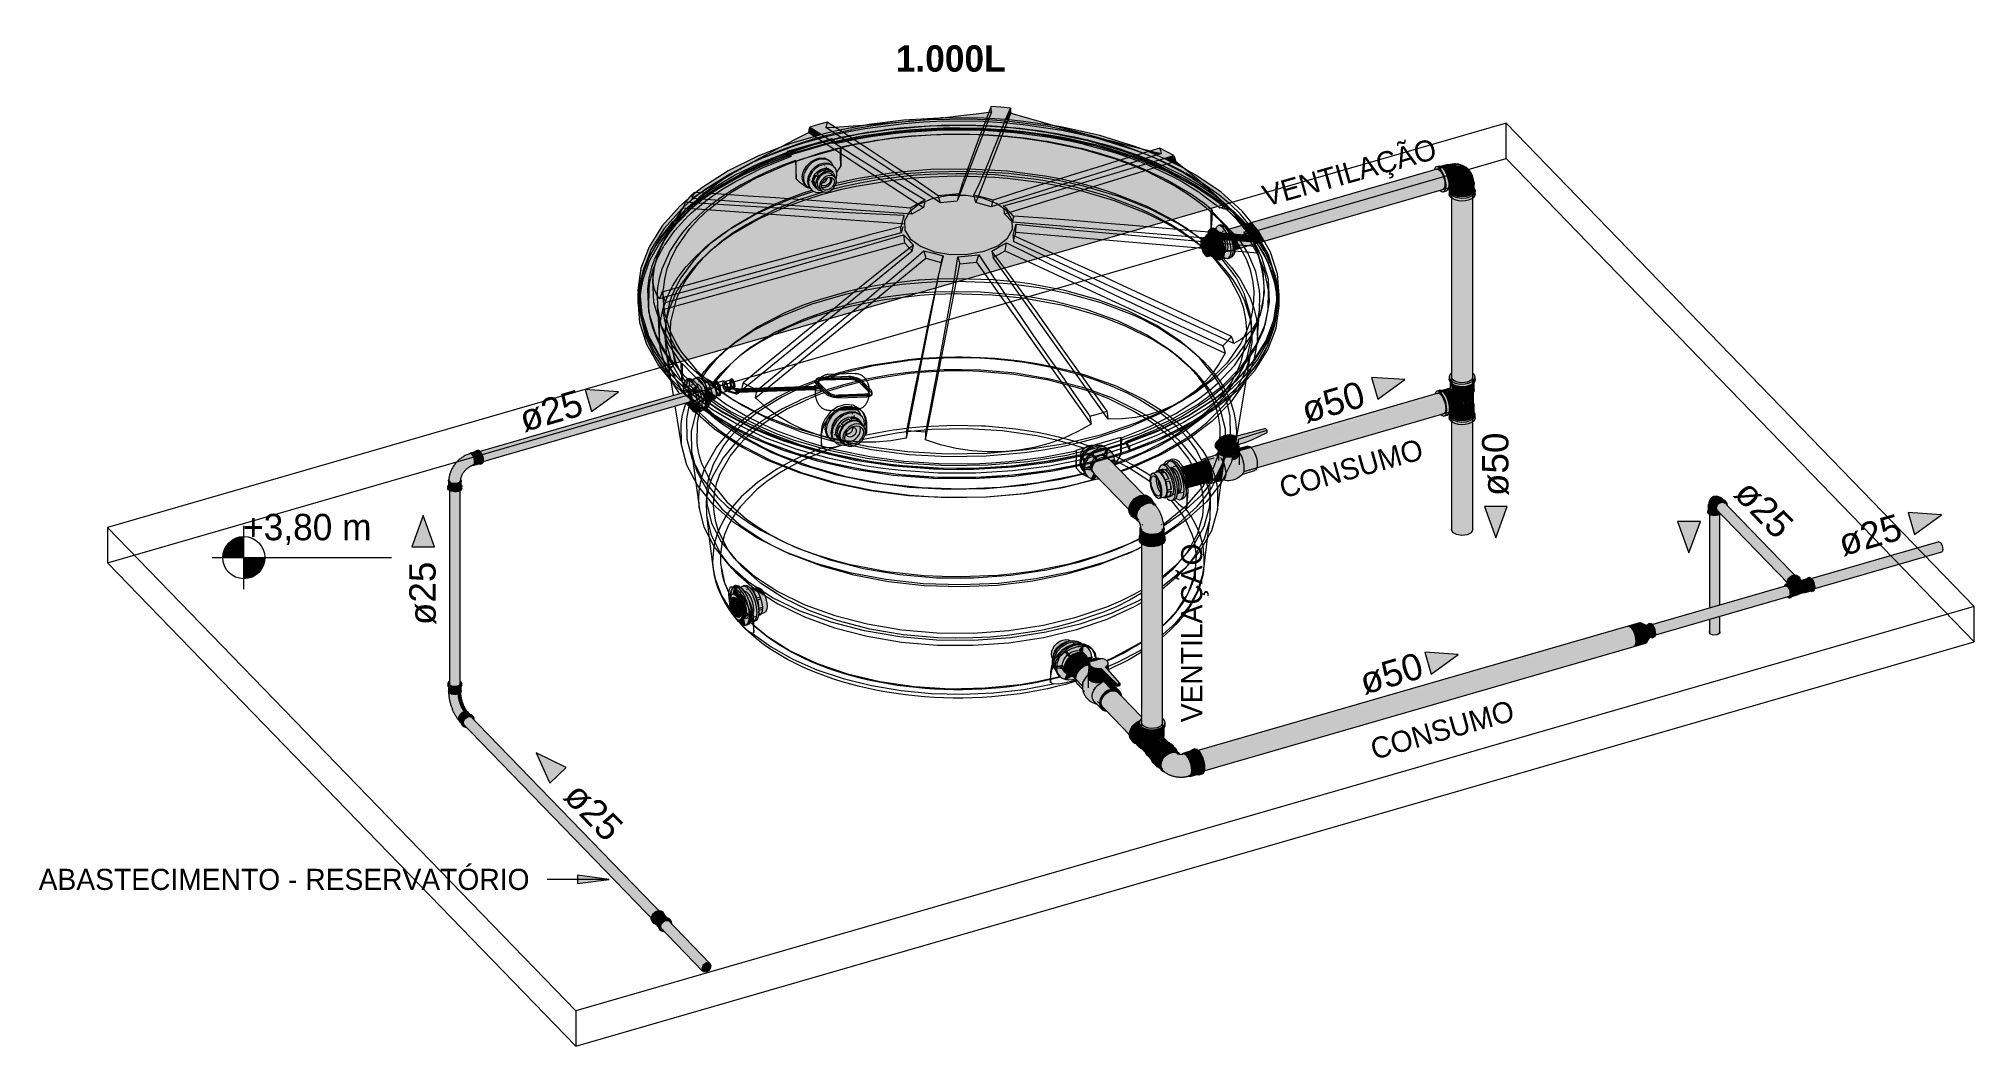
# Model space of a CAD drawing. Header units: metres. Extents: x -0.9 to 62, y -37.3 to 60.
# Drawn here: x 32.544 to 37.129, y 41.475 to 43.862 of the extents above; entities that cross this region are included whole.
import ezdxf

# ---------------------------------------------------------------- set-up
doc = ezdxf.new("R2010")
doc.units = ezdxf.units.M
doc.layers.add('A-FLOR', color=7, linetype='Continuous', lineweight=9, true_color=0x007f00)
for name, color, linetype, lineweight in [('G-ANNO-DIMS', 7, 'Continuous', 5), ('G-ANNO-TEXT', 7, 'Continuous', 5), ('P-PIPE', 7, 'Continuous', 5), ('P-PIPE-IDEN', 7, 'Continuous', 5), ('P-SANR-FIXT', 7, 'Continuous', 5)]:
    doc.layers.add(name, color=color, linetype=linetype, lineweight=lineweight)
doc.styles.add('Arial_3', font='arial.ttf', dxfattribs={"height": 0.0625})
doc.styles.add('Century Gothic_2', font='GOTHIC.TTF', dxfattribs={"height": 0.05})
doc.styles.add('Century Gothic_3', font='GOTHIC.TTF', dxfattribs={"height": 0.0625})
doc.styles.add('Century Gothic_B_1', font='GOTHICB.TTF', dxfattribs={"height": 0.0625})

msp = doc.modelspace()

# ---------------------------------------------------------------- texts
at = {"layer": 'G-ANNO-DIMS', "insert": (33.0278, 42.7364), "char_height": 0.0625, "width": 0.385274, "attachment_point": 1, "line_spacing_factor": 0.984502, "style": 'Century Gothic_3'}
msp.add_mtext('+3,80 m', dxfattribs=at)
at = {"layer": 'G-ANNO-TEXT', "color": 5, "true_color": 0x0000ff, "insert": (34.5741, 43.8467), "char_height": 0.0625, "width": 0.316667, "attachment_point": 1, "style": 'Century Gothic_B_1', "bg_fill": 3, "box_fill_scale": 1.25, "bg_fill_color": 256, "bg_fill_true_color": 13158600, "bg_fill_transparency": 0}
msp.add_mtext('1.000L', dxfattribs=at)
at = {"layer": 'G-ANNO-TEXT', "char_height": 0.05, "attachment_point": 1, "style": 'Century Gothic_2'}
for s, insert, width, rotation in [('VENTILAÇÃO', (35.4381, 43.5124), 0.52711, 15.7342), ('CONSUMO ', (35.478, 42.8208), 0.487025, 15.7521), ('VENTILAÇÃO', (35.2501, 42.2426), 0.52711, 90), ('CONSUMO ', (35.694, 42.2014), 0.487025, 15.7521)]:
    msp.add_mtext(s, dxfattribs=dict(at, insert=insert, width=width, rotation=rotation))
at = {"layer": 'G-ANNO-TEXT', "insert": (32.5436, 41.8953), "char_height": 0.05, "width": 1.398945, "attachment_point": 1, "style": 'Century Gothic_2'}
msp.add_mtext('ABASTECIMENTO - RESERVATÓRIO ', dxfattribs=at)
at = {"layer": 'P-PIPE-IDEN', "char_height": 0.0625, "width": 0.18038, "attachment_point": 1, "style": 'Arial_3'}
for s, insert, rotation in [('ø25', (33.6762, 42.9901), 16.1315), ('ø50', (35.5287, 43.0108), 16.1315), ('ø50', (35.9629, 42.7786), 90), ('ø25', (36.6013, 42.8244), 314.0674), ('ø25', (36.8009, 42.6959), 16.1315), ('ø25', (33.4216, 42.4728), 90), ('ø50', (35.6668, 42.3678), 16.1315), ('ø25', (33.8286, 42.1073), 314.0674)]:
    msp.add_mtext(s, dxfattribs=dict(at, insert=insert, rotation=rotation))

# ---------------------------------------------------------------- blocks, each defined once
blk = doc.blocks.new('Te_Reducao - Agua Fria_Soldavel - MEP - Tigre - Standard-2111387-3D_DT_05')
at = {"layer": 'P-PIPE', "true_color": 0x69503c}
for points in [[(12.9051, 43.0439), (12.9055, 43.0439), (12.9131, 43.0443), (12.9206, 43.0458), (12.9279, 43.0489), (12.9327, 43.0523), (12.9356, 43.0557), (12.9369, 43.0601), (12.9362, 43.0644), (12.9327, 43.069), (12.9312, 43.0702), (12.9312, 43.06), (12.9301, 43.0566), (12.9271, 43.0532), (12.9232, 43.0506), (12.9179, 43.0486), (12.9104, 43.0473), (12.9051, 43.047), (12.8972, 43.048), (12.8926, 43.0492), (12.887, 43.052), (12.8837, 43.0549), (12.8818, 43.0576), (12.8812, 43.0613), (12.8812, 43.0703), (12.8802, 43.0696), (12.8768, 43.0656), (12.8755, 43.0613), (12.8762, 43.0569), (12.879, 43.0528), (12.8842, 43.049), (12.8901, 43.0463), (12.8989, 43.0444), (12.9006, 43.0443)], [(12.879, 43.0465), (12.879, 43.0528), (12.8762, 43.0569), (12.8755, 43.0612), (12.8758, 43.0521), (12.8788, 43.0469)], [(12.9051, 43.0376), (12.9169, 43.0387), (12.9258, 43.0415), (12.9327, 43.046), (12.9363, 43.0508), (12.9369, 43.06), (12.9356, 43.0557), (12.9318, 43.0514), (12.9271, 43.0483), (12.9206, 43.0458), (12.9118, 43.0442), (12.9051, 43.0439), (12.8972, 43.0446), (12.8899, 43.0464), (12.8837, 43.0492), (12.879, 43.0528), (12.879, 43.0465), (12.8856, 43.0419), (12.8957, 43.0387), (12.9051, 43.0376)], [(12.8627, 42.9682), (12.8656, 42.9692), (12.8679, 42.9722), (12.8695, 42.9781), (12.8699, 42.9831), (12.8689, 42.9926), (12.8676, 42.999), (12.8656, 43.0056), (12.8618, 43.0142), (12.8585, 43.0199), (12.8546, 43.0243), (12.8518, 43.0266), (12.8483, 43.0276), (12.845, 43.0262), (12.8429, 43.0232), (12.8419, 43.0198), (12.8496, 43.0221), (12.8525, 43.0213), (12.8555, 43.0188), (12.8592, 43.0138), (12.8613, 43.01), (12.8637, 43.0042), (12.8661, 42.9953), (12.8669, 42.9902), (12.8672, 42.9858), (12.8664, 42.9797), (12.8656, 42.977), (12.8637, 42.9746), (12.8556, 42.9721), (12.8592, 42.9692)], [(12.8555, 43.0237), (12.8618, 43.0258), (12.8572, 43.0291), (12.8529, 43.0291), (12.8483, 43.0276), (12.8523, 43.0262), (12.8554, 43.0237)], [(12.8627, 42.9682), (12.8714, 42.9705), (12.8746, 42.9741), (12.8763, 42.9807), (12.876, 42.9911), (12.8743, 43.0007), (12.8706, 43.0116), (12.867, 43.0189), (12.8621, 43.0256), (12.8555, 43.0237), (12.8601, 43.0174), (12.8636, 43.0106), (12.8659, 43.0048), (12.8683, 42.9959), (12.8694, 42.9902), (12.8698, 42.9817), (12.8691, 42.976), (12.8679, 42.9722), (12.8656, 42.9692)], [(12.8648, 43.0246), (12.8593, 43.0282), (12.8581, 43.0284), (12.8621, 43.0256), (12.8646, 43.0247)], [(12.8648, 43.0246), (12.8807, 43.0295), (12.8778, 43.0331), (12.8777, 43.0337), (12.8775, 43.034), (12.8585, 43.0286), (12.8609, 43.0273), (12.8646, 43.0247)], [(12.8746, 42.9741), (12.8765, 42.9773), (12.878, 42.9837), (12.878, 42.9911), (12.8762, 43.0012), (12.8727, 43.0116), (12.8689, 43.0189), (12.8643, 43.0247), (12.8621, 43.0256), (12.8677, 43.0176), (12.8714, 43.01), (12.8749, 42.9979), (12.8763, 42.9882), (12.876, 42.9797), (12.8748, 42.9748)], [(12.874, 42.9735), (12.8968, 42.9802), (12.8995, 42.9837), (12.9009, 42.9906), (12.9006, 42.9993), (12.8989, 43.0084), (12.8968, 43.0154), (12.8869, 43.0236), (12.8809, 43.0292), (12.8648, 43.0246), (12.8698, 43.0174), (12.8734, 43.01), (12.8766, 42.999), (12.878, 42.9897), (12.878, 42.9828), (12.8763, 42.9765), (12.8746, 42.9741)], [(12.8809, 43.0292), (12.8809, 43.0445), (12.8787, 43.047), (12.8778, 43.0486), (12.8778, 43.0331), (12.879, 43.0314), (12.8807, 43.0294)], [(12.9052, 43.0362), (12.9157, 43.0371), (12.9242, 43.0397), (12.9312, 43.0443), (12.9316, 43.045), (12.9251, 43.0411), (12.915, 43.0383), (12.9051, 43.0376), (12.8946, 43.0388), (12.8856, 43.0419), (12.879, 43.0465), (12.8818, 43.0439), (12.888, 43.0399), (12.8968, 43.0372), (12.9035, 43.0364)], [(12.9035, 43.0146), (12.9118, 43.0149), (12.9169, 43.0156), (12.9229, 43.0174), (12.9279, 43.02), (12.9318, 43.0231), (12.9342, 43.0272), (12.9349, 43.0303), (12.9344, 43.0483), (12.9312, 43.0443), (12.93, 43.0433), (12.9229, 43.0392), (12.915, 43.037), (12.9051, 43.0362), (12.8946, 43.0376), (12.8868, 43.0403), (12.8809, 43.0442), (12.881, 43.0291), (12.8883, 43.0224), (12.8968, 43.0154), (12.8995, 43.0151)], [(12.9044, 43.0139), (12.9118, 43.0143), (12.9186, 43.0156), (12.9238, 43.0176), (12.9255, 43.0188), (12.9224, 43.0173), (12.915, 43.0154), (12.9101, 43.0147), (12.9025, 43.0147), (12.8968, 43.0154), (12.8981, 43.0146), (12.9035, 43.014)], [(12.8995, 42.9837), (12.9001, 42.9849), (12.9015, 42.9899), (12.9018, 42.9958), (12.9014, 43.0009), (12.8994, 43.0101), (12.8981, 43.0146), (12.8968, 43.0154), (12.8996, 43.0053), (12.9009, 42.9972), (12.9009, 42.9896), (12.8996, 42.9842)], [(12.9071, 42.9977), (12.915, 42.9986), (12.9202, 42.9998), (12.9265, 43.0029), (12.9301, 43.0057), (12.9324, 43.0086), (12.9334, 43.0123), (12.9334, 43.0255), (12.9318, 43.0231), (12.9271, 43.0192), (12.9224, 43.0168), (12.915, 43.0148), (12.9103, 43.0141), (12.9025, 43.0141), (12.8981, 43.0146), (12.9034, 43.0077), (12.9058, 43.0037), (12.907, 42.9983)], [(12.8992, 42.9833), (12.9025, 42.9865), (12.9058, 42.992), (12.907, 42.9983), (12.9058, 43.0037), (12.9018, 43.0101), (12.8983, 43.0139), (12.9006, 43.005), (12.9016, 42.9986), (12.9017, 42.9932), (12.9014, 42.9891), (12.8995, 42.9837)], [(12.9044, 42.9816), (12.9108, 42.9818), (12.9169, 42.9828), (12.9238, 42.9852), (12.9279, 42.9877), (12.9306, 42.9899), (12.9327, 42.9932), (12.9334, 42.9966), (12.9334, 43.0123), (12.9324, 43.0086), (12.9297, 43.0051), (12.9255, 43.0022), (12.9202, 42.9998), (12.913, 42.9983), (12.9071, 42.9975), (12.9054, 42.9911), (12.9025, 42.9865), (12.8983, 42.9822), (12.9037, 42.9817)], [(12.879, 42.9567), (12.879, 42.9629), (12.8758, 42.9685), (12.8756, 42.9642), (12.8763, 42.9606), (12.8774, 42.9591)], [(12.879, 42.9629), (12.8809, 42.966), (12.8778, 42.9714), (12.8777, 42.9746), (12.8761, 42.9739), (12.8758, 42.9685), (12.8785, 42.9638)], [(12.8809, 42.966), (12.8809, 42.9755), (12.8778, 42.9746), (12.878, 42.9709), (12.8794, 42.9685)], [(12.9051, 42.954), (12.9169, 42.9552), (12.9251, 42.9575), (12.9327, 42.9625), (12.9363, 42.9675), (12.9367, 42.9731), (12.9346, 42.9766), (12.9342, 42.97), (12.9299, 42.9647), (12.9229, 42.9607), (12.915, 42.9584), (12.905, 42.9577), (12.8946, 42.9591), (12.8869, 42.9618), (12.8809, 42.966), (12.879, 42.9629), (12.8856, 42.9583), (12.8954, 42.9551), (12.9051, 42.954)], [(12.9051, 42.9477), (12.9131, 42.9481), (12.9206, 42.9497), (12.9279, 42.9527), (12.9327, 42.9561), (12.9356, 42.9596), (12.9369, 42.9639), (12.9365, 42.9702), (12.9363, 42.9673), (12.9318, 42.9616), (12.9251, 42.9575), (12.915, 42.9548), (12.9049, 42.954), (12.8946, 42.9552), (12.8853, 42.9585), (12.879, 42.9629), (12.879, 42.9567), (12.8841, 42.9529), (12.8914, 42.9499), (12.8989, 42.9483), (12.9048, 42.9477)], [(12.9052, 42.9577), (12.9157, 42.9586), (12.9238, 42.961), (12.9305, 42.965), (12.9342, 42.9702), (12.9346, 42.9787), (12.9349, 42.9951), (12.9341, 42.9914), (12.9312, 42.9874), (12.9274, 42.9845), (12.9226, 42.9822), (12.9169, 42.9805), (12.9103, 42.9795), (12.9025, 42.9795), (12.8968, 42.9802), (12.8809, 42.9755), (12.8809, 42.966), (12.8879, 42.9614), (12.8968, 42.9586), (12.9051, 42.9577)], [(12.9035, 42.9794), (12.9103, 42.9795), (12.9169, 42.9805), (12.9238, 42.9827), (12.9279, 42.9848), (12.9318, 42.9879), (12.9342, 42.992), (12.9349, 42.9951), (12.934, 42.9988), (12.9334, 42.9994), (12.9331, 42.9951), (12.9324, 42.9926), (12.9298, 42.9893), (12.926, 42.9864), (12.9224, 42.9845), (12.9169, 42.9828), (12.9103, 42.9818), (12.9025, 42.9818), (12.8981, 42.982), (12.8968, 42.9802), (12.9025, 42.9795)]]:
    blk.add_hatch(color=27, dxfattribs=at).paths.add_polyline_path(points)
at = {"layer": 'P-PIPE'}
for p, q in [((12.8755, 43.0606), (12.8755, 43.0544)), ((12.9334, 43.0685), (12.9314, 43.0703)), ((12.937, 43.0544), (12.937, 43.0606)), ((12.8536, 43.0294), (12.8469, 43.0274)), ((12.8779, 43.0342), (12.8568, 43.0281)), ((12.8604, 43.0278), (12.8574, 43.029)), ((12.8648, 43.0246), (12.8602, 43.0279)), ((12.8776, 43.0519), (12.8776, 43.0338)), ((12.8789, 43.0467), (12.8807, 43.0447)), ((12.9284, 43.0202), (12.9296, 43.0211)), ((12.9317, 43.0447), (12.9336, 43.0467)), ((12.9334, 43.0126), (12.9334, 43.0287)), ((12.9334, 42.9964), (12.9334, 43.0126)), ((12.9349, 43.0302), (12.9349, 43.0519)), ((12.864, 42.9684), (12.8707, 42.9703)), ((12.8727, 42.9731), (12.8938, 42.9792)), ((12.8737, 42.9726), (12.8756, 42.9752)), ((12.8755, 42.9708), (12.8755, 42.9645)), ((12.8776, 42.9746), (12.8776, 42.9733)), ((12.8916, 42.9786), (12.8968, 42.9802)), ((12.8982, 42.9824), (12.8984, 42.9825)), ((12.8991, 42.9829), (12.9, 42.9846)), ((12.9336, 42.9785), (12.9317, 42.9805)), ((12.9349, 42.9733), (12.9349, 42.995)), ((12.937, 42.9645), (12.937, 42.9708))]:
    blk.add_line(p, q, dxfattribs=at)
for points in [[(12.8811, 43.0704, 0), (12.8802, 43.0696, 0), (12.8768, 43.0656, 0), (12.8755, 43.0613, 0), (12.8762, 43.0569, 0), (12.879, 43.0528, 0)], [(12.879, 43.0528, 0), (12.8837, 43.0492, 0), (12.8899, 43.0464, 0), (12.8972, 43.0446, 0), (12.9051, 43.0439, 0), (12.9131, 43.0443, 0), (12.9206, 43.0458, 0), (12.9271, 43.0483, 0), (12.9323, 43.0517, 0), (12.9356, 43.0557, 0), (12.9369, 43.06, 0), (12.9362, 43.0644, 0), (12.9334, 43.0685, 0)], [(12.8841, 43.0543, 0), (12.8818, 43.0576, 0), (12.8812, 43.0612, 0)], [(12.9312, 43.0606, 0), (12.9312, 43.0601, 0), (12.9301, 43.0566, 0), (12.9274, 43.0534, 0), (12.9232, 43.0506, 0), (12.9179, 43.0486, 0), (12.9118, 43.0473, 0), (12.9053, 43.047, 0), (12.8989, 43.0476, 0), (12.8929, 43.0491, 0), (12.8879, 43.0513, 0), (12.8841, 43.0543, 0)], [(12.8555, 43.0237, 0), (12.8518, 43.0266, 0), (12.8483, 43.0276, 0), (12.8453, 43.0266, 0), (12.843, 43.0236, 0), (12.8418, 43.0199, 0)], [(12.8478, 43.0216, 0), (12.8496, 43.0221, 0), (12.8525, 43.0213, 0), (12.8555, 43.0188, 0)], [(12.8621, 43.0256, 0), (12.8572, 43.0291, 0), (12.8529, 43.0291, 0)], [(12.8559, 42.9718, 0), (12.8592, 42.9692, 0), (12.8627, 42.9682, 0), (12.8656, 42.9692, 0), (12.8679, 42.9722, 0), (12.8694, 42.9769, 0), (12.8699, 42.9831, 0), (12.8694, 42.9902, 0), (12.8679, 42.9979, 0), (12.8656, 43.0056, 0), (12.8627, 43.0128, 0), (12.8592, 43.0189, 0), (12.8555, 43.0237, 0)], [(12.8555, 43.0188, 0), (12.8585, 43.015, 0), (12.8613, 43.01, 0), (12.8637, 43.0042, 0), (12.8656, 42.9979, 0), (12.8668, 42.9917, 0), (12.8672, 42.9858, 0), (12.8668, 42.9808, 0), (12.8656, 42.977, 0), (12.8637, 42.9746, 0), (12.8613, 42.9737, 0)], [(12.8704, 42.9702, 0), (12.8714, 42.9705, 0), (12.8746, 42.9741, 0), (12.8763, 42.9807, 0), (12.8763, 42.9897, 0), (12.8746, 42.9998, 0), (12.8714, 43.01, 0), (12.867, 43.0189, 0), (12.8621, 43.0256, 0)], [(12.8751, 42.9747, 0), (12.8764, 42.9766, 0), (12.878, 42.9828, 0), (12.878, 42.9911, 0), (12.8764, 43.0006, 0), (12.8734, 43.0101, 0), (12.8693, 43.0184, 0), (12.8648, 43.0246, 0)], [(12.879, 43.0465, 0), (12.8758, 43.0521, 0), (12.8755, 43.0554, 0)], [(12.8809, 43.0292, 0), (12.8787, 43.0317, 0), (12.8777, 43.0333, 0), (12.8777, 43.0341, 0)], [(12.9367, 43.0565, 0), (12.9363, 43.0508, 0), (12.9323, 43.0454, 0), (12.9251, 43.0411, 0), (12.9157, 43.0384, 0), (12.9051, 43.0376, 0), (12.8946, 43.0388, 0), (12.8856, 43.0419, 0), (12.879, 43.0465, 0)], [(12.9321, 43.0451, 0), (12.9305, 43.0435, 0), (12.9238, 43.0395, 0), (12.915, 43.037, 0), (12.9052, 43.0362, 0), (12.8954, 43.0373, 0), (12.887, 43.0402, 0), (12.8809, 43.0445, 0)], [(12.8968, 43.0154, 0), (12.8923, 43.019, 0), (12.888, 43.0227, 0), (12.8841, 43.0262, 0), (12.8809, 43.0292, 0)], [(12.9349, 43.0303, 0), (12.9341, 43.0266, 0), (12.9318, 43.0231, 0), (12.9279, 43.02, 0), (12.9229, 43.0174, 0), (12.9169, 43.0156, 0), (12.9103, 43.0147, 0), (12.9035, 43.0146, 0), (12.8968, 43.0154, 0)], [(12.8968, 42.9802, 0), (12.8995, 42.9837, 0), (12.9009, 42.9896, 0), (12.9009, 42.9975, 0), (12.8995, 43.0064, 0), (12.8968, 43.0154, 0)], [(12.8981, 43.0146, 0), (12.8974, 43.015, 0), (12.8968, 43.0154, 0)], [(12.9299, 43.0214, 0), (12.9271, 43.0193, 0), (12.9224, 43.0168, 0), (12.9169, 43.0151, 0), (12.9108, 43.0141, 0), (12.9044, 43.0139, 0), (12.8981, 43.0146, 0)], [(12.9001, 42.9849, 0), (12.9014, 42.9891, 0), (12.9019, 42.9945, 0), (12.9014, 43.0009, 0), (12.9001, 43.0077, 0), (12.8981, 43.0146, 0)], [(12.9071, 42.9977, 0), (12.9058, 43.0037, 0), (12.9025, 43.0093, 0), (12.8981, 43.0146, 0)], [(12.8761, 42.9741, 0), (12.8758, 42.9685, 0), (12.879, 42.9629, 0)], [(12.8777, 42.9746, 0), (12.8778, 42.9712, 0), (12.8809, 42.966, 0)], [(12.879, 42.9629, 0), (12.8856, 42.9583, 0), (12.8946, 42.9552, 0), (12.9051, 42.954, 0), (12.9157, 42.9548, 0), (12.9251, 42.9575, 0), (12.9323, 42.9619, 0), (12.9363, 42.9673, 0), (12.9367, 42.9731, 0), (12.935, 42.9767, 0)], [(12.8809, 42.966, 0), (12.887, 42.9617, 0), (12.8954, 42.9588, 0), (12.9052, 42.9577, 0), (12.915, 42.9584, 0), (12.9238, 42.961, 0), (12.9305, 42.965, 0), (12.9342, 42.97, 0), (12.9346, 42.9755, 0)], [(12.8968, 42.9802, 0), (12.9035, 42.9794, 0), (12.9103, 42.9795, 0), (12.9169, 42.9805, 0), (12.9229, 42.9823, 0), (12.9279, 42.9848, 0), (12.9318, 42.9879, 0), (12.9341, 42.9914, 0), (12.9349, 42.9951, 0), (12.934, 42.9988, 0), (12.9335, 42.9998, 0)], [(12.8983, 42.9822, 0), (12.9044, 42.9816, 0), (12.9108, 42.9818, 0), (12.9169, 42.9828, 0), (12.9224, 42.9845, 0), (12.9271, 42.9869, 0), (12.9306, 42.9899, 0), (12.9327, 42.9932, 0), (12.9334, 42.9966, 0)], [(12.8991, 42.9831, 0), (12.9025, 42.9865, 0), (12.9058, 42.9918, 0), (12.9071, 42.9977, 0)], [(12.879, 42.9567, 0), (12.8762, 42.9608, 0), (12.8755, 42.9651, 0)], [(12.937, 42.9645, 0), (12.9369, 42.9639, 0), (12.9356, 42.9596, 0), (12.9323, 42.9556, 0), (12.9271, 42.9522, 0), (12.9206, 42.9497, 0), (12.9131, 42.9481, 0), (12.9051, 42.9477, 0), (12.8972, 42.9485, 0), (12.8899, 42.9503, 0), (12.8837, 42.9531, 0), (12.879, 42.9567, 0)]]:
    blk.add_polyline3d(points, dxfattribs=at)
blk = doc.blocks.new('AF_Registro Esfera VS Compacto - Soldável - 50 mm-3437326-3D_DT_05')
at = {"layer": 'P-PIPE', "true_color": 0xce4f00}
for points in [[(12.3696, 42.9022), (12.3728, 42.9044), (12.3744, 42.9058), (12.376, 42.9087), (12.3765, 42.911), (12.376, 42.9137), (12.444, 42.9347), (12.4403, 42.9385), (12.3726, 42.9203), (12.3697, 42.9029)], [(12.3773, 42.9007), (12.3849, 42.9034), (12.4082, 42.9116), (12.444, 42.9295), (12.444, 42.9347), (12.376, 42.9137), (12.3765, 42.911), (12.3768, 42.9042), (12.3773, 42.9009)], [(12.3633, 42.8728), (12.3653, 42.8732), (12.365, 42.8785), (12.3634, 42.8729)], [(12.3653, 42.8732), (12.3717, 42.876), (12.3751, 42.8785), (12.3776, 42.8818), (12.3785, 42.8847), (12.3772, 42.9013), (12.3765, 42.8985), (12.3744, 42.8955), (12.3718, 42.8934), (12.3677, 42.8913), (12.3661, 42.882), (12.3652, 42.8784), (12.3653, 42.8738)], [(12.3677, 42.8913), (12.3701, 42.8925), (12.373, 42.8942), (12.3756, 42.897), (12.3769, 42.8994), (12.3771, 42.9023), (12.3765, 42.9042), (12.3765, 42.901), (12.3751, 42.8974), (12.3723, 42.8945), (12.3685, 42.8922), (12.3678, 42.8918), (12.3677, 42.8915)], [(12.3678, 42.8919), (12.3701, 42.8931), (12.3732, 42.8952), (12.3756, 42.8983), (12.3765, 42.9016), (12.3763, 42.91), (12.376, 42.9083), (12.3744, 42.9058), (12.3709, 42.903), (12.3696, 42.9022), (12.3679, 42.8923)]]:
    blk.add_hatch(color=32, dxfattribs=at).paths.add_polyline_path(points)
at = {"layer": 'P-PIPE', "true_color": 0x69503c}
for points in [[(12.3529, 42.8149), (12.3631, 42.8164), (12.3667, 42.8178), (12.378, 42.8234), (12.3872, 42.8321), (12.3893, 42.8377), (12.3899, 42.8443), (12.3888, 42.855), (12.3864, 42.8644), (12.3835, 42.8723), (12.3792, 42.88), (12.379, 42.8799), (12.3787, 42.876), (12.3773, 42.8719), (12.3751, 42.8688), (12.3714, 42.866), (12.3709, 42.8656), (12.3638, 42.8635), (12.3603, 42.8628), (12.3588, 42.8577), (12.3474, 42.8317), (12.3461, 42.8294), (12.3456, 42.8245), (12.3435, 42.8195), (12.3429, 42.819), (12.3419, 42.8178), (12.34, 42.817), (12.3491, 42.8155)], [(12.3632, 42.8725), (12.3666, 42.8733), (12.3713, 42.8753), (12.3757, 42.8784), (12.3781, 42.8817), (12.3789, 42.8847), (12.3783, 42.8866), (12.3783, 42.8841), (12.377, 42.8807), (12.3745, 42.8778), (12.3701, 42.875), (12.3639, 42.8729), (12.3633, 42.8727)], [(12.3656, 42.8637), (12.3714, 42.866), (12.3736, 42.8678), (12.3751, 42.8688), (12.3782, 42.8741), (12.379, 42.8778), (12.3788, 42.8841), (12.3776, 42.8807), (12.3751, 42.8778), (12.3703, 42.8748), (12.3656, 42.8729), (12.3656, 42.8638)], [(12.3788, 42.8856), (12.4067, 42.8932), (12.4031, 42.8961), (12.3997, 42.897), (12.378, 42.8912), (12.3785, 42.887), (12.3787, 42.8859)], [(12.3853, 42.8303), (12.4166, 42.8402), (12.4191, 42.8438), (12.4203, 42.8488), (12.4207, 42.8547), (12.4199, 42.8624), (12.4187, 42.8687), (12.4166, 42.8756), (12.4137, 42.8826), (12.4094, 42.8898), (12.4067, 42.8932), (12.3788, 42.8855), (12.379, 42.8841), (12.379, 42.8804), (12.38, 42.8789), (12.3847, 42.8694), (12.3863, 42.8648), (12.3884, 42.8569), (12.3894, 42.8515), (12.3898, 42.8426), (12.3891, 42.8367), (12.3872, 42.8321), (12.3855, 42.8305)], [(12.339, 42.8169), (12.3421, 42.818), (12.3443, 42.8209), (12.3458, 42.8256), (12.3461, 42.8294), (12.3391, 42.817)], [(12.3603, 42.8628), (12.3656, 42.864), (12.3653, 42.8729), (12.3632, 42.8724), (12.3604, 42.863)]]:
    blk.add_hatch(color=27, dxfattribs=at).paths.add_polyline_path(points)
h = blk.add_hatch(color=27, dxfattribs=at)
h.paths.add_polyline_path([(12.3855, 42.8305), (12.3857, 42.8305), (12.3856, 42.8305)])
h.paths.add_polyline_path([(12.3875, 42.8328), (12.3881, 42.8338), (12.3877, 42.8333)])
h.paths.add_polyline_path([(12.3893, 42.8377), (12.3895, 42.8393), (12.3894, 42.8385)])
h.paths.add_polyline_path([(12.3866, 42.864), (12.3849, 42.8689), (12.3864, 42.8644)])
h.paths.add_polyline_path([(12.3835, 42.8723), (12.3816, 42.8759), (12.3828, 42.8736)])
h = blk.add_hatch(color=27, dxfattribs=at)
h.paths.add_polyline_path([(12.3404, 42.8171), (12.3402, 42.8173), (12.3401, 42.8171)])
h.paths.add_polyline_path([(12.3429, 42.819), (12.3435, 42.8195), (12.3433, 42.8195), (12.3431, 42.8192)])
at = {"layer": 'P-PIPE', "color": 169, "true_color": 0x153360}
for p, q in [((12.3432, 42.9221), (12.3377, 42.9192)), ((12.3217, 42.8753), (12.3133, 42.8727)), ((12.3216, 42.8751), (12.3207, 42.8739)), ((12.3218, 42.9016), (12.3268, 42.9089)), ((12.3292, 42.8938), (12.3218, 42.9016)), ((12.3218, 42.8934), (12.3218, 42.9016)), ((12.3292, 42.8856), (12.3218, 42.8934)), ((12.3234, 42.8759), (12.3218, 42.8754)), ((12.3222, 42.8753), (12.3234, 42.8759)), ((12.3235, 42.8759), (12.3248, 42.8761)), ((12.3251, 42.8761), (12.3276, 42.8754)), ((12.3269, 42.8802), (12.3258, 42.8792)), ((12.3273, 42.8754), (12.3265, 42.8757)), ((12.3268, 42.9089), (12.3327, 42.9161)), ((12.3291, 42.8819), (12.3269, 42.8802)), ((12.3287, 42.8861), (12.3286, 42.8856)), ((12.3286, 42.8856), (12.3291, 42.8823)), ((12.3286, 42.8851), (12.3286, 42.8796)), ((12.3286, 42.8749), (12.3298, 42.874)), ((12.3286, 42.8749), (12.3286, 42.8626)), ((12.33, 42.8982), (12.3291, 42.8857)), ((12.3291, 42.8856), (12.3291, 42.8857)), ((12.3293, 42.8835), (12.3291, 42.8856)), ((12.3318, 42.8943), (12.3292, 42.8938)), ((12.3292, 42.8938), (12.3292, 42.8856)), ((12.3299, 42.8856), (12.3292, 42.8856)), ((12.3295, 42.8814), (12.3315, 42.8787)), ((12.3316, 42.8836), (12.3301, 42.8827)), ((12.3336, 42.9167), (12.3327, 42.9161)), ((12.3327, 42.9161), (12.3334, 42.9155)), ((12.3338, 42.9151), (12.343, 42.9056)), ((12.3377, 42.9192), (12.3339, 42.9169)), ((12.3431, 42.9055), (12.3496, 42.8987)), ((12.3469, 42.8852), (12.3453, 42.8852)), ((12.3478, 42.8892), (12.3514, 42.8893)), ((12.3478, 42.8892), (12.3513, 42.8888)), ((12.3496, 42.8987), (12.3539, 42.899)), ((12.2924, 42.8662), (12.2909, 42.8654)), ((12.304, 42.8698), (12.2924, 42.8662)), ((12.2938, 42.8664), (12.2924, 42.8662)), ((12.2931, 42.8612), (12.295, 42.8617)), ((12.2972, 42.8654), (12.2938, 42.8664)), ((12.3007, 42.8626), (12.2972, 42.8654)), ((12.3131, 42.8726), (12.3042, 42.8699)), ((12.311, 42.8375), (12.3117, 42.8337)), ((12.3377, 42.864), (12.3362, 42.8664)), ((12.3406, 42.8579), (12.3404, 42.8584)), ((12.3404, 42.8584), (12.3407, 42.8578)), ((12.341, 42.8569), (12.3407, 42.8577)), ((12.3407, 42.8576), (12.3413, 42.8562)), ((12.3463, 42.8723), (12.3435, 42.8728)), ((12.3435, 42.8725), (12.3462, 42.872)), ((12.312, 42.8095), (12.3177, 42.811)), ((12.3202, 42.8117), (12.3237, 42.8126)), ((12.3242, 42.8128), (12.3357, 42.8158))]:
    blk.add_line(p, q, dxfattribs=at)
at = {"layer": 'P-PIPE', "color": 158, "true_color": 0x0e2240}
for p, q in [((12.3702, 42.9197), (12.3656, 42.9217)), ((12.3724, 42.9203), (12.3702, 42.9197)), ((12.3514, 42.8893), (12.3562, 42.8897)), ((12.3564, 42.8897), (12.3644, 42.8906)), ((12.3644, 42.9001), (12.3685, 42.9016)), ((12.3644, 42.8906), (12.3644, 42.9001)), ((12.3645, 42.8906), (12.3677, 42.8918)), ((12.3648, 42.8902), (12.3676, 42.8912)), ((12.3685, 42.9016), (12.3693, 42.902)), ((12.3439, 42.8482), (12.3429, 42.8516)), ((12.3177, 42.811), (12.3202, 42.8117)), ((12.3357, 42.8158), (12.3389, 42.8167))]:
    blk.add_line(p, q, dxfattribs=at)
at = {"layer": 'P-PIPE'}
for p, q in [((12.444, 42.9347), (12.4403, 42.9385)), ((12.444, 42.9295), (12.444, 42.9347)), ((12.3765, 42.9111), (12.376, 42.9137)), ((12.3765, 42.9016), (12.3765, 42.9111)), ((12.3785, 42.8857), (12.3773, 42.9021)), ((12.3985, 42.8969), (12.378, 42.8914)), ((12.379, 42.8528), (12.379, 42.8851)), ((12.3633, 42.8724), (12.3656, 42.8729)), ((12.3653, 42.8732), (12.3634, 42.8727)), ((12.3842, 42.8297), (12.4151, 42.8394)), ((12.3389, 42.8167), (12.3404, 42.8171)), ((12.3404, 42.8171), (12.3391, 42.8169)), ((12.3431, 42.819), (12.3439, 42.8201))]:
    blk.add_line(p, q, dxfattribs=at)
at = {"layer": 'P-PIPE', "color": 156, "true_color": 0x193c70}
for p, q in [((12.3276, 42.8754), (12.3282, 42.8751)), ((12.3286, 42.8796), (12.3286, 42.8749)), ((12.3296, 42.8824), (12.3291, 42.8819)), ((12.3292, 42.8821), (12.3294, 42.8816)), ((12.3297, 42.8821), (12.3293, 42.8835)), ((12.3302, 42.8856), (12.3299, 42.8856)), ((12.3143, 42.8301), (12.3131, 42.8367)), ((12.3398, 42.8597), (12.3404, 42.8584)), ((12.3404, 42.8585), (12.3399, 42.8596)), ((12.3435, 42.8729), (12.343, 42.873)), ((12.343, 42.8727), (12.3434, 42.8726)), ((12.3091, 42.8141), (12.3067, 42.8133)), ((12.3091, 42.8087), (12.312, 42.8095))]:
    blk.add_line(p, q, dxfattribs=at)
at = {"layer": 'P-PIPE', "color": 169, "true_color": 0x153360}
for points in [[(12.3581, 42.9233, 0), (12.3545, 42.9235, 0), (12.3486, 42.9232, 0), (12.3432, 42.9221, 0)], [(12.3255, 42.879, 0), (12.324, 42.8777, 0), (12.3217, 42.8752, 0)], [(12.324, 42.876, 0), (12.3235, 42.8759, 0), (12.3229, 42.8757, 0)], [(12.3357, 42.8759, 0), (12.3319, 42.8788, 0), (12.3298, 42.882, 0)], [(12.3451, 42.8852, 0), (12.3381, 42.8852, 0), (12.3304, 42.8856, 0)], [(12.3315, 42.8787, 0), (12.3353, 42.8757, 0), (12.3404, 42.8735, 0), (12.3429, 42.8727, 0)], [(12.3496, 42.8987, 0), (12.3394, 42.8959, 0), (12.3319, 42.8943, 0)], [(12.3429, 42.873, 0), (12.3406, 42.8737, 0), (12.3359, 42.8758, 0)], [(12.3469, 42.8852, 0), (12.3474, 42.8872, 0), (12.3478, 42.8892, 0)], [(12.2909, 42.8654, 0), (12.2887, 42.8625, 0), (12.2877, 42.8598, 0)], [(12.295, 42.8617, 0), (12.2978, 42.8608, 0), (12.3008, 42.8584, 0)], [(12.3078, 42.852, 0), (12.3045, 42.8579, 0), (12.3008, 42.8625, 0)], [(12.3008, 42.8584, 0), (12.3039, 42.8546, 0), (12.3067, 42.8496, 0)], [(12.3067, 42.8496, 0), (12.3091, 42.8437, 0), (12.311, 42.8375, 0)], [(12.3131, 42.8367, 0), (12.313, 42.8375, 0), (12.3107, 42.845, 0), (12.3078, 42.852, 0)], [(12.3337, 42.8701, 0), (12.3357, 42.8674, 0), (12.3373, 42.8647, 0)], [(12.3375, 42.8643, 0), (12.3391, 42.8613, 0), (12.3398, 42.8597, 0)]]:
    blk.add_polyline3d(points, dxfattribs=at)
at = {"layer": 'P-PIPE', "color": 158, "true_color": 0x0e2240}
for points in [[(12.3656, 42.9217, 0), (12.3603, 42.923, 0), (12.3581, 42.9233, 0)], [(12.3513, 42.8888, 0), (12.3536, 42.8887, 0), (12.3593, 42.8891, 0), (12.3648, 42.8902, 0)], [(12.3539, 42.899, 0), (12.357, 42.8992, 0), (12.3644, 42.9001, 0)], [(12.3413, 42.8562, 0), (12.3421, 42.8542, 0), (12.3429, 42.8516, 0)], [(12.343, 42.8514, 0), (12.3443, 42.8465, 0), (12.3458, 42.8388, 0), (12.3463, 42.8317, 0), (12.3462, 42.8293, 0)], [(12.3457, 42.8397, 0), (12.3456, 42.8403, 0), (12.3452, 42.8423, 0)], [(12.3634, 42.8727, 0), (12.3593, 42.872, 0), (12.3529, 42.8716, 0), (12.3466, 42.8722, 0)], [(12.3466, 42.8719, 0), (12.3529, 42.8714, 0), (12.3594, 42.8717, 0), (12.3633, 42.8724, 0)], [(12.3389, 42.8167, 0), (12.3385, 42.8168, 0), (12.3371, 42.8173, 0)]]:
    blk.add_polyline3d(points, dxfattribs=at)
at = {"layer": 'P-PIPE'}
for points in [[(12.4403, 42.9385, 0), (12.4052, 42.9292, 0), (12.3726, 42.9203, 0)], [(12.376, 42.9137, 0), (12.4101, 42.9241, 0), (12.444, 42.9347, 0)], [(12.4082, 42.9116, 0), (12.4262, 42.9206, 0), (12.444, 42.9295, 0)], [(12.3784, 42.8861, 0), (12.3785, 42.8846, 0), (12.3774, 42.8811, 0), (12.3747, 42.8779, 0), (12.3706, 42.8752, 0), (12.3653, 42.8732, 0)], [(12.3656, 42.8729, 0), (12.3709, 42.875, 0), (12.3751, 42.8778, 0), (12.3779, 42.8811, 0), (12.379, 42.8846, 0), (12.3783, 42.8882, 0)], [(12.3677, 42.8912, 0), (12.369, 42.8918, 0), (12.3725, 42.8938, 0), (12.3751, 42.8962, 0), (12.3767, 42.8988, 0), (12.3773, 42.9016, 0), (12.3767, 42.9044, 0)], [(12.3679, 42.8918, 0), (12.3692, 42.8925, 0), (12.373, 42.8949, 0), (12.3754, 42.8978, 0), (12.3765, 42.901, 0), (12.3765, 42.9016, 0)], [(12.3696, 42.9022, 0), (12.3718, 42.9035, 0), (12.3744, 42.9058, 0), (12.376, 42.9083, 0), (12.3765, 42.911, 0)], [(12.3786, 42.901, 0), (12.3778, 42.9008, 0), (12.3773, 42.9007, 0)], [(12.3786, 42.901, 0), (12.3788, 42.9012, 0), (12.3789, 42.9013, 0)], [(12.3789, 42.9013, 0), (12.3936, 42.9065, 0), (12.4082, 42.9116, 0)], [(12.3797, 42.8794, 0), (12.3793, 42.88, 0), (12.379, 42.8806, 0)], [(12.379, 42.8805, 0), (12.384, 42.8712, 0), (12.3892, 42.853, 0), (12.3892, 42.8371, 0), (12.3864, 42.8312, 0)], [(12.3835, 42.8723, 0), (12.3828, 42.8739, 0), (12.381, 42.8773, 0)], [(12.3977, 42.8966, 0), (12.3997, 42.897, 0), (12.4031, 42.8961, 0), (12.4067, 42.8932, 0)], [(12.4067, 42.8932, 0), (12.4103, 42.8886, 0), (12.4137, 42.8826, 0), (12.4166, 42.8756, 0), (12.4188, 42.8681, 0), (12.4202, 42.8606, 0), (12.4207, 42.8537, 0), (12.4202, 42.8477, 0), (12.4188, 42.8431, 0), (12.4166, 42.8402, 0), (12.4137, 42.8392, 0)], [(12.3869, 42.8317, 0), (12.3846, 42.8291, 0), (12.382, 42.8265, 0), (12.3789, 42.824, 0), (12.3755, 42.8216, 0), (12.3716, 42.8194, 0), (12.3674, 42.8177, 0), (12.363, 42.8163, 0), (12.3585, 42.8153, 0), (12.354, 42.8149, 0), (12.3497, 42.8149, 0), (12.3457, 42.8152, 0), (12.3419, 42.8159, 0), (12.3389, 42.8167, 0)], [(12.3462, 42.8293, 0), (12.3458, 42.8256, 0), (12.3443, 42.8209, 0), (12.3421, 42.8179, 0), (12.3404, 42.8171, 0)], [(12.3866, 42.864, 0), (12.3857, 42.8668, 0), (12.3847, 42.8694, 0)], [(12.3854, 42.8303, 0), (12.3857, 42.8305, 0), (12.3863, 42.831, 0)], [(12.3889, 42.855, 0), (12.388, 42.8591, 0), (12.3876, 42.8609, 0)], [(12.3876, 42.8327, 0), (12.388, 42.8335, 0), (12.3889, 42.8358, 0)], [(12.3893, 42.8376, 0), (12.3894, 42.8382, 0), (12.3899, 42.8443, 0), (12.3894, 42.8515, 0), (12.3893, 42.8523, 0)], [(12.3398, 42.817, 0), (12.3404, 42.8171, 0), (12.3412, 42.8174, 0)], [(12.3452, 42.8232, 0), (12.3456, 42.8245, 0), (12.3457, 42.825, 0)]]:
    blk.add_polyline3d(points, dxfattribs=at)
at = {"layer": 'P-PIPE', "color": 156, "true_color": 0x193c70}
for points in [[(12.3117, 42.8337, 0), (12.3121, 42.8312, 0), (12.3125, 42.8254, 0)], [(12.3146, 42.8185, 0), (12.3148, 42.823, 0), (12.3144, 42.83, 0)], [(12.3018, 42.8115, 0), (12.3045, 42.8095, 0), (12.3078, 42.8086, 0), (12.3107, 42.8095, 0)], [(12.3125, 42.8254, 0), (12.3121, 42.8204, 0), (12.311, 42.8166, 0), (12.3093, 42.8143, 0)], [(12.3107, 42.8095, 0), (12.313, 42.8124, 0), (12.3144, 42.817, 0), (12.3146, 42.8184, 0)]]:
    blk.add_polyline3d(points, dxfattribs=at)
blk = doc.blocks.new('PVC Marrom Soldável_Bucha de Reducão Longa - Bucha de Redução-3710161-3D_DT_05')
at = {"layer": 'P-PIPE', "true_color": 0x69503c}
for points in [[(13.3125, 42.4219), (13.3152, 42.4231), (13.3169, 42.4256), (13.318, 42.4297), (13.3182, 42.4358), (13.3176, 42.4419), (13.3163, 42.4478), (13.3143, 42.454), (13.3114, 42.4603), (13.3086, 42.4647), (13.306, 42.4678), (13.3035, 42.4698), (13.3007, 42.4706), (13.3007, 42.4704), (13.3039, 42.4693), (13.3069, 42.4667), (13.31, 42.4627), (13.3127, 42.4575), (13.3151, 42.4516), (13.3169, 42.4453), (13.3179, 42.4387), (13.3182, 42.4329), (13.3177, 42.4285), (13.3163, 42.4248), (13.3148, 42.4229), (13.3124, 42.4219)], [(13.3183, 42.4341), (13.3453, 42.4419), (13.3446, 42.4495), (13.3434, 42.4551), (13.3409, 42.4626), (13.3394, 42.4662), (13.3366, 42.4713), (13.3335, 42.4751), (13.3305, 42.4776), (13.3276, 42.4784), (13.301, 42.4705), (13.304, 42.4694), (13.307, 42.4667), (13.3097, 42.4633), (13.3125, 42.4583), (13.3151, 42.4518), (13.3169, 42.4455), (13.318, 42.4393), (13.3183, 42.4342)], [(13.3453, 42.4419), (13.352, 42.45), (13.3512, 42.4564), (13.35, 42.4607), (13.3475, 42.4662), (13.3453, 42.4694), (13.3433, 42.4713), (13.331, 42.4772), (13.3337, 42.475), (13.3374, 42.4698), (13.3401, 42.4646), (13.3421, 42.4595), (13.3442, 42.4513), (13.345, 42.4457), (13.3451, 42.4449)], [(13.352, 42.45), (13.3576, 42.4517), (13.357, 42.4573), (13.3556, 42.4624), (13.3532, 42.4678), (13.3518, 42.4702), (13.3494, 42.4727), (13.347, 42.4736), (13.342, 42.4719), (13.3437, 42.4711), (13.3464, 42.468), (13.3488, 42.4637), (13.3508, 42.4581), (13.3517, 42.453), (13.3519, 42.4513)], [(13.3603, 42.4512), (13.3597, 42.4573), (13.359, 42.4605), (13.3571, 42.466), (13.3554, 42.4694), (13.3533, 42.4726), (13.3518, 42.4742), (13.3503, 42.4755), (13.3482, 42.476), (13.3464, 42.4751), (13.3452, 42.473), (13.3474, 42.4734), (13.3496, 42.4724), (13.3522, 42.4694), (13.3545, 42.4652), (13.3565, 42.4595), (13.3574, 42.4548), (13.3576, 42.4517), (13.3601, 42.4513)], [(13.3603, 42.4512), (13.3639, 42.4522), (13.3633, 42.4579), (13.3627, 42.461), (13.3606, 42.4671), (13.3594, 42.4696), (13.3568, 42.4737), (13.3559, 42.4748), (13.3538, 42.4765), (13.3518, 42.477), (13.3483, 42.476), (13.3506, 42.4752), (13.3523, 42.4738), (13.3547, 42.4706), (13.3571, 42.466), (13.3582, 42.463), (13.3598, 42.4569), (13.3602, 42.453), (13.3603, 42.4513)], [(13.3125, 42.4219), (13.3419, 42.4305), (13.3437, 42.4329), (13.3449, 42.4368), (13.3453, 42.4419), (13.3183, 42.4341), (13.3178, 42.4286), (13.3166, 42.4249), (13.3146, 42.4226), (13.3127, 42.422)], [(13.3437, 42.4329), (13.3513, 42.4457), (13.3516, 42.4469), (13.3518, 42.4498), (13.3453, 42.4419), (13.3449, 42.4368), (13.3441, 42.4341)], [(13.3501, 42.4432), (13.3553, 42.4449), (13.3562, 42.4457), (13.3572, 42.4481), (13.3576, 42.4517), (13.352, 42.45), (13.3513, 42.4457), (13.3502, 42.4434)], [(13.3563, 42.443), (13.358, 42.4435), (13.3594, 42.4457), (13.3602, 42.4489), (13.3601, 42.4513), (13.3576, 42.4517), (13.357, 42.4473), (13.3558, 42.4452), (13.3534, 42.4442), (13.3553, 42.4433), (13.356, 42.4431)], [(13.358, 42.4435), (13.3615, 42.4445), (13.363, 42.4469), (13.3637, 42.4499), (13.3636, 42.4522), (13.3603, 42.4512), (13.3598, 42.4469), (13.3593, 42.4452)]]:
    blk.add_hatch(color=27, dxfattribs=at).paths.add_polyline_path(points)
at = {"layer": 'P-PIPE'}
for p, q in [((13.3265, 42.4782), (13.2996, 42.4704)), ((13.3429, 42.4716), (13.3301, 42.4778)), ((13.3464, 42.4735), (13.3407, 42.4718)), ((13.3453, 42.4736), (13.3444, 42.4714)), ((13.3511, 42.4769), (13.3476, 42.4759)), ((13.3135, 42.4222), (13.3124, 42.4221)), ((13.3136, 42.422), (13.3405, 42.4298)), ((13.3433, 42.4321), (13.3508, 42.4442)), ((13.3491, 42.4428), (13.3548, 42.4445)), ((13.352, 42.4451), (13.3539, 42.4438)), ((13.3571, 42.4431), (13.3606, 42.4441))]:
    blk.add_line(p, q, dxfattribs=at)
for points in [[(13.3183, 42.4341, 0), (13.3179, 42.4399, 0), (13.3168, 42.4462, 0), (13.3149, 42.4526, 0), (13.3125, 42.4584, 0), (13.3096, 42.4635, 0), (13.3066, 42.4673, 0), (13.3035, 42.4698, 0), (13.3007, 42.4706, 0), (13.2982, 42.4698, 0)], [(13.2988, 42.4699, 0), (13.3007, 42.4704, 0), (13.3035, 42.4696, 0), (13.3066, 42.4672, 0), (13.3096, 42.4633, 0), (13.3124, 42.4583, 0), (13.3148, 42.4525, 0), (13.3167, 42.4462, 0), (13.3179, 42.44, 0), (13.3183, 42.4342, 0)], [(13.3257, 42.4779, 0), (13.3276, 42.4784, 0), (13.3305, 42.4776, 0), (13.3335, 42.4751, 0), (13.3366, 42.4713, 0), (13.3394, 42.4662, 0), (13.3419, 42.4603, 0), (13.3437, 42.454, 0), (13.3449, 42.4477, 0), (13.3453, 42.4419, 0)], [(13.3453, 42.4419, 0), (13.3449, 42.4477, 0), (13.3437, 42.454, 0), (13.3419, 42.4603, 0), (13.3394, 42.4662, 0), (13.3366, 42.4713, 0), (13.3335, 42.4751, 0), (13.3305, 42.4776, 0), (13.3276, 42.4784, 0)], [(13.352, 42.45, 0), (13.3516, 42.4548, 0), (13.3503, 42.4599, 0), (13.3484, 42.4646, 0), (13.3461, 42.4685, 0), (13.3437, 42.4711, 0), (13.3425, 42.4717, 0)], [(13.3603, 42.4512, 0), (13.3601, 42.4552, 0), (13.3593, 42.4595, 0), (13.358, 42.4638, 0), (13.3563, 42.4678, 0), (13.3544, 42.4712, 0), (13.3523, 42.4738, 0), (13.3503, 42.4755, 0), (13.3483, 42.476, 0), (13.3467, 42.4754, 0), (13.3454, 42.4738, 0)], [(13.3454, 42.4738, 0), (13.3467, 42.4754, 0), (13.3483, 42.476, 0), (13.3503, 42.4755, 0), (13.3523, 42.4738, 0), (13.3544, 42.4712, 0), (13.3563, 42.4678, 0), (13.358, 42.4638, 0), (13.3593, 42.4595, 0), (13.3601, 42.4552, 0), (13.3603, 42.4512, 0)], [(13.3576, 42.4517, 0), (13.3572, 42.4564, 0), (13.356, 42.4615, 0), (13.3541, 42.4663, 0), (13.3518, 42.4702, 0), (13.3494, 42.4727, 0), (13.347, 42.4736, 0), (13.3464, 42.4735, 0)], [(13.3506, 42.4767, 0), (13.3519, 42.477, 0), (13.3538, 42.4765, 0), (13.3559, 42.4748, 0), (13.3579, 42.4722, 0), (13.3599, 42.4688, 0), (13.3615, 42.4648, 0), (13.3628, 42.4605, 0), (13.3636, 42.4562, 0), (13.3639, 42.4522, 0)], [(13.3119, 42.4219, 0), (13.3125, 42.4219, 0), (13.3149, 42.4227, 0), (13.3168, 42.4251, 0), (13.3179, 42.429, 0), (13.3183, 42.4341, 0)], [(13.3183, 42.4342, 0), (13.3179, 42.4292, 0), (13.3167, 42.4253, 0), (13.3148, 42.4229, 0), (13.3136, 42.4222, 0)], [(13.3453, 42.4419, 0), (13.3449, 42.4368, 0), (13.3437, 42.4329, 0), (13.3419, 42.4305, 0), (13.3394, 42.4297, 0)], [(13.3394, 42.4297, 0), (13.3419, 42.4305, 0), (13.3437, 42.4329, 0), (13.3449, 42.4368, 0), (13.3453, 42.4419, 0)], [(13.3503, 42.4436, 0), (13.3516, 42.4462, 0), (13.352, 42.45, 0)], [(13.3603, 42.4512, 0), (13.3601, 42.4478, 0), (13.3593, 42.4452, 0), (13.358, 42.4435, 0), (13.3563, 42.443, 0), (13.3544, 42.4435, 0), (13.3539, 42.4438, 0)], [(13.3541, 42.4444, 0), (13.356, 42.4453, 0), (13.3572, 42.4478, 0), (13.3576, 42.4517, 0)], [(13.3544, 42.4435, 0), (13.3563, 42.443, 0), (13.358, 42.4435, 0), (13.3593, 42.4452, 0), (13.3601, 42.4478, 0), (13.3603, 42.4512, 0)], [(13.3639, 42.4522, 0), (13.3636, 42.4488, 0), (13.3628, 42.4462, 0), (13.3615, 42.4445, 0), (13.3599, 42.444, 0)]]:
    blk.add_polyline3d(points, dxfattribs=at)
blk = doc.blocks.new('AF_Soldavel_Curva 45_90 - Standard-3631512-3D_DT_05')
at = {"layer": 'P-PIPE', "true_color": 0x69503c}
for points in [[(10.5191, 42.3249), (10.5234, 42.3252), (10.5288, 42.3265), (10.5317, 42.3278), (10.5337, 42.3292), (10.5355, 42.3313), (10.5362, 42.3336), (10.5358, 42.336), (10.5337, 42.3386), (10.5322, 42.3398), (10.5322, 42.3336), (10.5316, 42.3319), (10.5303, 42.3303), (10.5274, 42.3286), (10.5247, 42.3277), (10.5218, 42.3273), (10.5174, 42.3273), (10.5148, 42.3277), (10.5117, 42.3288), (10.5097, 42.3299), (10.5086, 42.3308), (10.5075, 42.3324), (10.5072, 42.3358), (10.5072, 42.3397), (10.5051, 42.338), (10.5039, 42.3366), (10.5032, 42.3343), (10.5039, 42.3315), (10.5053, 42.3296), (10.5087, 42.3273), (10.5117, 42.3261), (10.5167, 42.3252)], [(10.522, 42.3217), (10.5274, 42.3226), (10.5274, 42.326), (10.5218, 42.3251), (10.5191, 42.3249), (10.5131, 42.3258), (10.5097, 42.3269), (10.5072, 42.3281), (10.5051, 42.3297), (10.5036, 42.332), (10.5032, 42.3342), (10.5032, 42.3309), (10.504, 42.3278), (10.5072, 42.3248), (10.5117, 42.3228), (10.5165, 42.3218), (10.5218, 42.3217)], [(10.5218, 42.3087), (10.5268, 42.3096), (10.5268, 42.3221), (10.5218, 42.3213), (10.516, 42.3215), (10.5106, 42.323), (10.5066, 42.3252), (10.5046, 42.3269), (10.5046, 42.3171), (10.5053, 42.3143), (10.5083, 42.3115), (10.5123, 42.3098), (10.5165, 42.3088), (10.5216, 42.3087)], [(10.5268, 42.3096), (10.5316, 42.3119), (10.5339, 42.3143), (10.5348, 42.3166), (10.5348, 42.327), (10.5309, 42.3239), (10.5268, 42.3221), (10.5268, 42.31)], [(10.5274, 42.3226), (10.5323, 42.3249), (10.535, 42.3272), (10.5362, 42.3303), (10.5362, 42.3336), (10.5355, 42.3313), (10.5337, 42.3292), (10.5297, 42.3269), (10.5274, 42.326), (10.5274, 42.3236)], [(10.5285, 42.2488), (10.5285, 42.2532), (10.5304, 42.2582), (10.5339, 42.2627), (10.5376, 42.2656), (10.541, 42.2673), (10.5369, 42.2727), (10.5337, 42.2784), (10.5304, 42.2867), (10.5279, 42.2958), (10.5268, 42.3019), (10.5263, 42.3092), (10.5204, 42.3084), (10.5157, 42.3087), (10.5114, 42.3099), (10.5075, 42.3121), (10.5058, 42.3137), (10.5065, 42.3041), (10.5087, 42.2915), (10.5137, 42.2753), (10.5178, 42.2659), (10.5218, 42.2582), (10.5253, 42.2529), (10.5285, 42.2488)], [(10.5218, 42.3213), (10.5268, 42.3222), (10.5274, 42.3226), (10.5218, 42.3217), (10.5148, 42.3221), (10.5109, 42.323), (10.512, 42.3224), (10.5165, 42.3214), (10.5198, 42.3213)], [(10.5216, 42.3084), (10.5263, 42.3092), (10.5263, 42.3095), (10.5204, 42.3087), (10.5157, 42.309), (10.5117, 42.3099), (10.5127, 42.3093), (10.5174, 42.3084), (10.5204, 42.3084)], [(10.5496, 42.2671), (10.5467, 42.2711), (10.5453, 42.2735), (10.5405, 42.2836), (10.5374, 42.2926), (10.5347, 42.3049), (10.5337, 42.3138), (10.5301, 42.3108), (10.5263, 42.3092), (10.5268, 42.3017), (10.5288, 42.2921), (10.5314, 42.2839), (10.5348, 42.2765), (10.5373, 42.272), (10.5412, 42.2672), (10.5417, 42.2675), (10.5468, 42.2679), (10.5493, 42.2672)], [(10.5351, 42.24), (10.535, 42.2411), (10.5353, 42.246), (10.5371, 42.2506), (10.5401, 42.2548), (10.5444, 42.2584), (10.5486, 42.2604), (10.5417, 42.2675), (10.5369, 42.2652), (10.5331, 42.262), (10.5301, 42.2578), (10.5285, 42.2524), (10.5288, 42.2483), (10.5306, 42.2446), (10.535, 42.2401)], [(10.5386, 42.2344), (10.537, 42.2382), (10.5368, 42.2418), (10.5373, 42.2448), (10.5386, 42.2483), (10.5414, 42.2522), (10.5439, 42.2548), (10.5487, 42.2577), (10.5512, 42.2588), (10.5493, 42.2607), (10.5439, 42.2581), (10.5395, 42.2541), (10.5367, 42.2502), (10.535, 42.2444), (10.5352, 42.2397), (10.5371, 42.2359), (10.538, 42.235)], [(10.5474, 42.2305), (10.5477, 42.2308), (10.5415, 42.2373), (10.5405, 42.2392), (10.5402, 42.2418), (10.5405, 42.2446), (10.5422, 42.2482), (10.5439, 42.2506), (10.5457, 42.2524), (10.5488, 42.2544), (10.5512, 42.2554), (10.555, 42.2558), (10.5567, 42.2556), (10.5592, 42.2544), (10.5647, 42.2489), (10.5656, 42.248), (10.5658, 42.2492), (10.5653, 42.2526), (10.5638, 42.2555), (10.5608, 42.258), (10.5577, 42.2591), (10.5545, 42.2593), (10.5512, 42.2588), (10.5463, 42.2564), (10.5434, 42.2543), (10.5401, 42.2505), (10.5381, 42.247), (10.5371, 42.2445), (10.5368, 42.2397), (10.5373, 42.237), (10.539, 42.234), (10.5417, 42.2319), (10.5445, 42.2308), (10.5472, 42.2306)], [(10.5486, 42.2604), (10.5503, 42.2608), (10.555, 42.2612), (10.5568, 42.2608), (10.5513, 42.2661), (10.5503, 42.267), (10.5462, 42.268), (10.5419, 42.2672), (10.5484, 42.2605)], [(10.5638, 42.2555), (10.5602, 42.2588), (10.5585, 42.2602), (10.5541, 42.2613), (10.5493, 42.2607), (10.5513, 42.2588), (10.555, 42.2594), (10.5588, 42.2589), (10.562, 42.2573), (10.5629, 42.2564)]]:
    blk.add_hatch(color=27, dxfattribs=at).paths.add_polyline_path(points)
at = {"layer": 'P-PIPE'}
for p, q in [((10.5032, 42.334), (10.5032, 42.3306)), ((10.5046, 42.3294), (10.5046, 42.3169)), ((10.5072, 42.3247), (10.5083, 42.324)), ((10.5309, 42.3239), (10.5268, 42.3221)), ((10.5311, 42.324), (10.5322, 42.3247)), ((10.5348, 42.3169), (10.5348, 42.3294)), ((10.5362, 42.3306), (10.5362, 42.334)), ((10.508, 42.3117), (10.5088, 42.3111)), ((10.5301, 42.3108), (10.5263, 42.3092)), ((10.5306, 42.3111), (10.5314, 42.3117)), ((10.5308, 42.2443), (10.5378, 42.2371)), ((10.5375, 42.2354), (10.5394, 42.2335)), ((10.5595, 42.2581), (10.5525, 42.2653)), ((10.5631, 42.2564), (10.5612, 42.2584))]:
    blk.add_line(p, q, dxfattribs=at)
for points in [[(10.5071, 42.3398, 0), (10.5057, 42.3388, 0), (10.5039, 42.3366, 0), (10.5032, 42.3343, 0), (10.5036, 42.3319, 0), (10.5051, 42.3297, 0), (10.5076, 42.3278, 0), (10.5109, 42.3263, 0), (10.5148, 42.3253, 0), (10.5191, 42.3249, 0), (10.5234, 42.3252, 0), (10.5274, 42.326, 0)], [(10.5274, 42.3226, 0), (10.522, 42.3217, 0), (10.5162, 42.3218, 0), (10.5109, 42.323, 0), (10.5067, 42.3251, 0), (10.504, 42.3278, 0), (10.5032, 42.3309, 0)], [(10.5255, 42.3279, 0), (10.5225, 42.3273, 0), (10.5192, 42.3271, 0), (10.516, 42.3274, 0), (10.5131, 42.3282, 0), (10.5105, 42.3293, 0), (10.5086, 42.3308, 0), (10.5075, 42.3324, 0), (10.5072, 42.3342, 0)], [(10.5268, 42.3221, 0), (10.5218, 42.3213, 0), (10.5165, 42.3214, 0), (10.5117, 42.3224, 0), (10.5078, 42.3244, 0), (10.5074, 42.3246, 0)], [(10.5322, 42.3337, 0), (10.5316, 42.3319, 0), (10.5303, 42.3303, 0), (10.5282, 42.329, 0), (10.5255, 42.3279, 0)], [(10.5274, 42.326, 0), (10.5309, 42.3273, 0), (10.5337, 42.3292, 0), (10.5355, 42.3313, 0), (10.5362, 42.3336, 0), (10.5358, 42.336, 0), (10.5343, 42.3382, 0), (10.5322, 42.3398, 0)], [(10.5362, 42.3306, 0), (10.5362, 42.3303, 0), (10.535, 42.3272, 0), (10.5319, 42.3246, 0), (10.5274, 42.3226, 0)], [(10.5268, 42.3096, 0), (10.5218, 42.3087, 0), (10.5165, 42.3088, 0), (10.5117, 42.3099, 0), (10.5078, 42.3118, 0), (10.5053, 42.3143, 0), (10.5046, 42.3172, 0)], [(10.5311, 42.2456, 0), (10.5299, 42.2468, 0), (10.5287, 42.2482, 0), (10.5276, 42.2495, 0), (10.5265, 42.2509, 0), (10.5255, 42.2523, 0), (10.5244, 42.2538, 0), (10.5234, 42.2554, 0), (10.5224, 42.2569, 0), (10.5215, 42.2585, 0), (10.5205, 42.2602, 0), (10.5196, 42.2619, 0), (10.5187, 42.2636, 0), (10.5179, 42.2653, 0), (10.517, 42.2671, 0), (10.5162, 42.2689, 0), (10.5154, 42.2707, 0), (10.5146, 42.2726, 0), (10.5139, 42.2745, 0), (10.5132, 42.2764, 0), (10.5125, 42.2783, 0), (10.5118, 42.2802, 0), (10.5112, 42.2822, 0), (10.5106, 42.2842, 0), (10.5101, 42.2861, 0), (10.5095, 42.2881, 0), (10.509, 42.2901, 0), (10.5085, 42.2921, 0), (10.5081, 42.2941, 0), (10.5077, 42.2961, 0), (10.5073, 42.2981, 0), (10.507, 42.3001, 0), (10.5067, 42.302, 0), (10.5064, 42.304, 0), (10.5062, 42.3059, 0), (10.506, 42.3079, 0), (10.5059, 42.3098, 0), (10.5058, 42.3117, 0), (10.5057, 42.3136, 0), (10.5057, 42.3155, 0), (10.5057, 42.316, 0)], [(10.5263, 42.3092, 0), (10.5216, 42.3084, 0), (10.5168, 42.3084, 0), (10.5122, 42.3095, 0), (10.5086, 42.3112, 0), (10.5083, 42.3115, 0)], [(10.5348, 42.3169, 0), (10.5348, 42.3166, 0), (10.5337, 42.3138, 0), (10.5309, 42.3113, 0), (10.5268, 42.3096, 0)], [(10.5512, 42.2651, 0), (10.5507, 42.2657, 0), (10.5501, 42.2663, 0), (10.5496, 42.2671, 0), (10.5489, 42.2678, 0), (10.5483, 42.2687, 0), (10.5477, 42.2696, 0), (10.547, 42.2706, 0), (10.5464, 42.2716, 0), (10.5457, 42.2727, 0), (10.5451, 42.2739, 0), (10.5444, 42.2751, 0), (10.5438, 42.2763, 0), (10.5431, 42.2776, 0), (10.5425, 42.2789, 0), (10.5419, 42.2803, 0), (10.5413, 42.2817, 0), (10.5407, 42.2831, 0), (10.5401, 42.2845, 0), (10.5396, 42.286, 0), (10.539, 42.2875, 0), (10.5385, 42.289, 0), (10.538, 42.2906, 0), (10.5375, 42.2921, 0), (10.5371, 42.2937, 0), (10.5367, 42.2952, 0), (10.5363, 42.2968, 0), (10.5359, 42.2983, 0), (10.5356, 42.2999, 0), (10.5353, 42.3014, 0), (10.535, 42.303, 0), (10.5347, 42.3045, 0), (10.5345, 42.306, 0), (10.5343, 42.3075, 0), (10.5341, 42.3089, 0), (10.534, 42.3103, 0), (10.5339, 42.3117, 0), (10.5338, 42.3131, 0), (10.5338, 42.3144, 0), (10.5337, 42.3156, 0), (10.5337, 42.316, 0)], [(10.5417, 42.2675, 0), (10.5371, 42.2654, 0), (10.5331, 42.262, 0), (10.5301, 42.2578, 0), (10.5285, 42.2532, 0), (10.5285, 42.2488, 0), (10.5301, 42.2452, 0), (10.5311, 42.244, 0)], [(10.5493, 42.2607, 0), (10.5444, 42.2584, 0), (10.54, 42.2548, 0), (10.5367, 42.2502, 0), (10.535, 42.2451, 0), (10.535, 42.2403, 0), (10.5367, 42.2363, 0), (10.5378, 42.2351, 0)], [(10.5512, 42.2588, 0), (10.5474, 42.2572, 0), (10.5439, 42.2548, 0), (10.5409, 42.2518, 0), (10.5386, 42.2482, 0), (10.5371, 42.2445, 0), (10.5366, 42.2407, 0), (10.5371, 42.2373, 0), (10.5386, 42.2344, 0), (10.5409, 42.2322, 0), (10.5439, 42.2309, 0), (10.5474, 42.2305, 0), (10.5478, 42.2305, 0)], [(10.5426, 42.2359, 0), (10.5416, 42.237, 0), (10.5405, 42.2392, 0), (10.5402, 42.2418, 0), (10.5405, 42.2446, 0), (10.5416, 42.2474, 0), (10.5434, 42.2501, 0), (10.5457, 42.2524, 0), (10.5484, 42.2542, 0), (10.5512, 42.2554, 0)], [(10.5532, 42.2645, 0), (10.5503, 42.267, 0), (10.5462, 42.268, 0), (10.5417, 42.2675, 0)], [(10.562, 42.2575, 0), (10.5587, 42.2602, 0), (10.5543, 42.2613, 0), (10.5493, 42.2607, 0)], [(10.5657, 42.248, 0), (10.5658, 42.2492, 0), (10.5653, 42.2526, 0), (10.5638, 42.2555, 0), (10.5615, 42.2577, 0), (10.5585, 42.259, 0), (10.555, 42.2594, 0), (10.5512, 42.2588, 0)], [(10.5512, 42.2554, 0), (10.5541, 42.2559, 0), (10.5567, 42.2556, 0), (10.559, 42.2546, 0), (10.5608, 42.253, 0)]]:
    blk.add_polyline3d(points, dxfattribs=at)
blk = doc.blocks.new('AF_Soldavel_Curva 45_90 - Standard-V35-3D_DT_05')
at = {"layer": 'P-PIPE', "true_color": 0x69503c}
for points in [[(10.5073, 42.812), (10.5083, 42.8221), (10.5119, 42.8335), (10.5171, 42.8437), (10.5228, 42.852), (10.5308, 42.8606), (10.5407, 42.8683), (10.5517, 42.8743), (10.5603, 42.8775), (10.558, 42.8792), (10.5556, 42.879), (10.5429, 42.8736), (10.5336, 42.8673), (10.5244, 42.8592), (10.5167, 42.8495), (10.5105, 42.8383), (10.5073, 42.828), (10.5059, 42.8144), (10.5072, 42.8122)], [(10.5192, 42.808), (10.5252, 42.8087), (10.529, 42.81), (10.5317, 42.8116), (10.5335, 42.8145), (10.5352, 42.8243), (10.5389, 42.8317), (10.5422, 42.8369), (10.5501, 42.8449), (10.5563, 42.849), (10.5649, 42.8529), (10.5661, 42.8546), (10.5667, 42.8577), (10.5664, 42.8628), (10.5654, 42.8676), (10.5637, 42.8721), (10.5617, 42.8756), (10.56, 42.8774), (10.5499, 42.8736), (10.5396, 42.8676), (10.5305, 42.8602), (10.5227, 42.8519), (10.5162, 42.8425), (10.5112, 42.832), (10.5082, 42.8214), (10.5075, 42.8119), (10.5105, 42.8099), (10.5149, 42.8085), (10.5191, 42.808)], [(10.5603, 42.8775), (10.5612, 42.8787), (10.5588, 42.8804), (10.5567, 42.8804), (10.5558, 42.879), (10.5567, 42.8792), (10.5583, 42.8789), (10.5599, 42.8778)], [(10.5612, 42.8787), (10.5742, 42.8828), (10.5719, 42.8843), (10.57, 42.8843), (10.5571, 42.8804), (10.5588, 42.8804), (10.561, 42.8789)], [(10.5638, 42.8517), (10.5659, 42.8519), (10.5675, 42.854), (10.5682, 42.8575), (10.5679, 42.8626), (10.5673, 42.8664), (10.5651, 42.8724), (10.5627, 42.8767), (10.5612, 42.8787), (10.5603, 42.8775), (10.5631, 42.8733), (10.5651, 42.8686), (10.5659, 42.8658), (10.5667, 42.8599), (10.5666, 42.8564), (10.5655, 42.8536), (10.5639, 42.8522), (10.5635, 42.8518), (10.5636, 42.8517)], [(10.5658, 42.8517), (10.5793, 42.8558), (10.5807, 42.8575), (10.5814, 42.8611), (10.5813, 42.8661), (10.5805, 42.8703), (10.5784, 42.8762), (10.576, 42.8805), (10.5745, 42.8826), (10.5612, 42.8787), (10.5642, 42.8744), (10.5664, 42.8692), (10.5673, 42.8661), (10.5682, 42.86), (10.5679, 42.8556), (10.5671, 42.8531), (10.5659, 42.8519)], [(10.5757, 42.8841), (10.5793, 42.8851), (10.5773, 42.8867), (10.5754, 42.8872), (10.5708, 42.886), (10.5731, 42.8859), (10.5745, 42.885)], [(10.5784, 42.8546), (10.5808, 42.8547), (10.5824, 42.8565), (10.5833, 42.8605), (10.5831, 42.8661), (10.5818, 42.8721), (10.5802, 42.8768), (10.5778, 42.8813), (10.5757, 42.884), (10.5745, 42.8826), (10.5775, 42.8781), (10.5796, 42.873), (10.5807, 42.8692), (10.5814, 42.8633), (10.5813, 42.8599), (10.5806, 42.8573), (10.579, 42.8555), (10.5776, 42.8551), (10.5784, 42.8546)], [(10.5807, 42.8546), (10.5847, 42.8559), (10.586, 42.8575), (10.5868, 42.8606), (10.5869, 42.8649), (10.5863, 42.8692), (10.5854, 42.873), (10.5837, 42.8778), (10.5825, 42.8803), (10.5804, 42.8837), (10.5793, 42.8851), (10.5757, 42.8841), (10.579, 42.8792), (10.5813, 42.8738), (10.5826, 42.8692), (10.5833, 42.8633), (10.5832, 42.8594), (10.5822, 42.8562), (10.5808, 42.8547)], [(10.5051, 42.7968), (10.5064, 42.7983), (10.5047, 42.8013), (10.5046, 42.8043), (10.5036, 42.8029), (10.5034, 42.7997), (10.5047, 42.7974)], [(10.5051, 42.7934), (10.5051, 42.7968), (10.5034, 42.7997), (10.5034, 42.7971), (10.5039, 42.7952), (10.5045, 42.7943)], [(10.5064, 42.7983), (10.5064, 42.8109), (10.5047, 42.8132), (10.5048, 42.8009), (10.5055, 42.7997)], [(10.5064, 42.8109), (10.5072, 42.8122), (10.5058, 42.815), (10.5058, 42.8176), (10.5049, 42.8159), (10.505, 42.8132), (10.5063, 42.811)], [(10.5191, 42.792), (10.5255, 42.7926), (10.5307, 42.7944), (10.5337, 42.7962), (10.5358, 42.7991), (10.5359, 42.8024), (10.5347, 42.8042), (10.5345, 42.8004), (10.5322, 42.7976), (10.5281, 42.7954), (10.5243, 42.7943), (10.5191, 42.7939), (10.513, 42.7949), (10.5096, 42.796), (10.5064, 42.7983), (10.5051, 42.7968), (10.5096, 42.794), (10.5148, 42.7925), (10.5173, 42.7922)], [(10.5191, 42.7886), (10.5243, 42.789), (10.529, 42.7903), (10.5318, 42.7916), (10.5337, 42.7928), (10.5355, 42.795), (10.5362, 42.7976), (10.5359, 42.8006), (10.5358, 42.7991), (10.5335, 42.7961), (10.5288, 42.7936), (10.5234, 42.7923), (10.5191, 42.792), (10.513, 42.7928), (10.5086, 42.7943), (10.5051, 42.7968), (10.5051, 42.7934), (10.5086, 42.791), (10.5118, 42.7898), (10.5166, 42.7888), (10.5191, 42.7886)], [(10.5191, 42.8065), (10.5255, 42.8072), (10.5293, 42.8084), (10.5327, 42.8106), (10.5345, 42.8135), (10.5345, 42.8161), (10.5339, 42.8167), (10.5334, 42.814), (10.5316, 42.8116), (10.5278, 42.8094), (10.5232, 42.8083), (10.5184, 42.808), (10.5132, 42.8089), (10.5095, 42.8105), (10.5072, 42.8119), (10.5064, 42.8109), (10.5105, 42.8083), (10.514, 42.8071), (10.5175, 42.8067)], [(10.5191, 42.7939), (10.5255, 42.7946), (10.5298, 42.7962), (10.5327, 42.7981), (10.5345, 42.8006), (10.5347, 42.806), (10.5345, 42.813), (10.5322, 42.8101), (10.5282, 42.808), (10.5243, 42.8069), (10.5191, 42.8065), (10.513, 42.8074), (10.5091, 42.8089), (10.5064, 42.8109), (10.5064, 42.7983), (10.5105, 42.7957), (10.514, 42.7945), (10.5191, 42.7939)]]:
    blk.add_hatch(color=27, dxfattribs=at).paths.add_polyline_path(points)
h = blk.add_hatch(color=27, dxfattribs=at)
h.paths.add_polyline_path([(10.5745, 42.8826), (10.5757, 42.8841), (10.5731, 42.886), (10.5708, 42.886), (10.5695, 42.8842), (10.5708, 42.8843), (10.5721, 42.8843), (10.5742, 42.8827)])
h.paths.add_polyline_path([(10.5731, 42.886), (10.5731, 42.886), (10.5721, 42.886)])
at = {"layer": 'P-PIPE'}
for p, q in [((10.5551, 42.8786), (10.5545, 42.8775)), ((10.5703, 42.8844), (10.557, 42.8806)), ((10.5689, 42.8838), (10.5683, 42.8823)), ((10.5747, 42.8871), (10.5711, 42.8861)), ((10.5617, 42.8529), (10.5627, 42.8522)), ((10.5654, 42.8516), (10.5787, 42.8554)), ((10.5759, 42.8561), (10.5772, 42.8552)), ((10.5803, 42.8544), (10.5838, 42.8554)), ((10.5032, 42.801), (10.5032, 42.7976)), ((10.5046, 42.8147), (10.5046, 42.8021)), ((10.5348, 42.8021), (10.5348, 42.8147)), ((10.5362, 42.7976), (10.5362, 42.801))]:
    blk.add_line(p, q, dxfattribs=at)
for points in [[(10.5564, 42.8793, 0), (10.5543, 42.8786, 0), (10.5522, 42.8779, 0), (10.5502, 42.8771, 0), (10.5481, 42.8763, 0), (10.5461, 42.8753, 0), (10.5441, 42.8744, 0), (10.5422, 42.8733, 0), (10.5402, 42.8722, 0), (10.5384, 42.871, 0), (10.5365, 42.8697, 0), (10.5347, 42.8684, 0), (10.5329, 42.8671, 0), (10.5311, 42.8657, 0), (10.5294, 42.8642, 0), (10.5278, 42.8627, 0), (10.5261, 42.8611, 0), (10.5246, 42.8595, 0), (10.523, 42.8579, 0), (10.5216, 42.8562, 0), (10.5201, 42.8544, 0), (10.5188, 42.8526, 0), (10.5175, 42.8508, 0), (10.5162, 42.849, 0), (10.515, 42.8471, 0), (10.5139, 42.8452, 0), (10.5129, 42.8432, 0), (10.5119, 42.8413, 0), (10.5109, 42.8393, 0), (10.5101, 42.8372, 0), (10.5093, 42.8352, 0), (10.5086, 42.8331, 0), (10.5079, 42.831, 0), (10.5073, 42.829, 0), (10.5069, 42.8268, 0), (10.5065, 42.8247, 0), (10.5061, 42.8226, 0), (10.5059, 42.8205, 0), (10.5057, 42.8183, 0), (10.5057, 42.8162, 0), (10.5057, 42.8156, 0)], [(10.5612, 42.8787, 0), (10.5588, 42.8804, 0), (10.5567, 42.8804, 0), (10.5551, 42.8787, 0)], [(10.5603, 42.8775, 0), (10.558, 42.8792, 0), (10.556, 42.8792, 0)], [(10.5645, 42.8524, 0), (10.5659, 42.854, 0), (10.5667, 42.8571, 0), (10.5667, 42.8612, 0), (10.5659, 42.8658, 0), (10.5645, 42.8704, 0), (10.5625, 42.8745, 0), (10.5603, 42.8775, 0)], [(10.5632, 42.8519, 0), (10.5636, 42.8517, 0), (10.5658, 42.8517, 0), (10.5673, 42.8534, 0), (10.5682, 42.8567, 0), (10.5682, 42.8611, 0), (10.5673, 42.8661, 0), (10.5658, 42.8711, 0), (10.5636, 42.8755, 0), (10.5612, 42.8787, 0)], [(10.5757, 42.8841, 0), (10.5731, 42.886, 0), (10.5708, 42.886, 0), (10.569, 42.8841, 0)], [(10.5745, 42.8826, 0), (10.5721, 42.8843, 0), (10.57, 42.8843, 0)], [(10.5743, 42.887, 0), (10.5754, 42.8872, 0), (10.5773, 42.8867, 0), (10.5793, 42.8851, 0)], [(10.5787, 42.8554, 0), (10.579, 42.8555, 0), (10.5806, 42.8573, 0), (10.5814, 42.8605, 0), (10.5814, 42.8649, 0), (10.5806, 42.8699, 0), (10.579, 42.8749, 0), (10.5769, 42.8793, 0), (10.5745, 42.8826, 0)], [(10.5774, 42.855, 0), (10.5784, 42.8546, 0), (10.5807, 42.8546, 0), (10.5824, 42.8565, 0), (10.5833, 42.86, 0), (10.5833, 42.8648, 0), (10.5824, 42.8703, 0), (10.5807, 42.8757, 0), (10.5784, 42.8805, 0), (10.5757, 42.8841, 0)], [(10.5793, 42.8851, 0), (10.5813, 42.8826, 0), (10.5831, 42.8793, 0), (10.5847, 42.8754, 0), (10.5859, 42.8713, 0), (10.5867, 42.8672, 0), (10.587, 42.8633, 0), (10.5867, 42.86, 0), (10.5859, 42.8575, 0), (10.5847, 42.8559, 0), (10.5831, 42.8553, 0)], [(10.5337, 42.8156, 0), (10.5338, 42.8166, 0), (10.5338, 42.8176, 0), (10.5339, 42.8186, 0), (10.5341, 42.8197, 0), (10.5343, 42.8207, 0), (10.5345, 42.8218, 0), (10.5348, 42.8229, 0), (10.5351, 42.8241, 0), (10.5355, 42.8252, 0), (10.536, 42.8264, 0), (10.5364, 42.8275, 0), (10.537, 42.8287, 0), (10.5375, 42.8299, 0), (10.5382, 42.831, 0), (10.5388, 42.8322, 0), (10.5395, 42.8333, 0), (10.5403, 42.8345, 0), (10.5411, 42.8356, 0), (10.5419, 42.8367, 0), (10.5428, 42.8378, 0), (10.5437, 42.8389, 0), (10.5447, 42.8399, 0), (10.5457, 42.841, 0), (10.5467, 42.8419, 0), (10.5477, 42.8429, 0), (10.5488, 42.8438, 0), (10.5499, 42.8447, 0), (10.551, 42.8456, 0), (10.5521, 42.8464, 0), (10.5533, 42.8472, 0), (10.5544, 42.8479, 0), (10.5556, 42.8486, 0), (10.5568, 42.8493, 0), (10.558, 42.8499, 0), (10.5592, 42.8504, 0), (10.5603, 42.851, 0), (10.5615, 42.8514, 0), (10.5627, 42.8518, 0), (10.5639, 42.8522, 0), (10.5642, 42.8523, 0)], [(10.5051, 42.7934, 0), (10.5036, 42.7956, 0), (10.5032, 42.798, 0)], [(10.5051, 42.7968, 0), (10.5034, 42.7997, 0), (10.5036, 42.8029, 0), (10.5045, 42.8045, 0)], [(10.5064, 42.8109, 0), (10.5047, 42.8136, 0), (10.5049, 42.8164, 0), (10.5058, 42.818, 0)], [(10.5064, 42.7983, 0), (10.5047, 42.801, 0), (10.5047, 42.8029, 0)], [(10.5348, 42.8046, 0), (10.536, 42.8022, 0), (10.5358, 42.7991, 0), (10.5337, 42.7962, 0), (10.5298, 42.7939, 0), (10.5248, 42.7924, 0), (10.5191, 42.792, 0), (10.5135, 42.7926, 0), (10.5086, 42.7943, 0), (10.5051, 42.7968, 0)], [(10.5362, 42.7976, 0), (10.5362, 42.7973, 0), (10.5355, 42.795, 0), (10.5337, 42.7928, 0), (10.5309, 42.791, 0), (10.5274, 42.7897, 0), (10.5234, 42.7888, 0), (10.5191, 42.7886, 0), (10.5148, 42.789, 0), (10.5109, 42.79, 0), (10.5076, 42.7915, 0), (10.5051, 42.7934, 0)], [(10.5073, 42.812, 0), (10.5058, 42.8146, 0), (10.506, 42.8172, 0)], [(10.5341, 42.8171, 0), (10.5347, 42.8158, 0), (10.5345, 42.813, 0), (10.5325, 42.8103, 0), (10.529, 42.8082, 0), (10.5243, 42.8069, 0), (10.5191, 42.8065, 0), (10.514, 42.8071, 0), (10.5096, 42.8086, 0), (10.5064, 42.8109, 0)], [(10.5347, 42.8033, 0), (10.5345, 42.8004, 0), (10.5325, 42.7978, 0), (10.529, 42.7956, 0), (10.5243, 42.7943, 0), (10.5191, 42.7939, 0), (10.514, 42.7945, 0), (10.5096, 42.796, 0), (10.5064, 42.7983, 0)], [(10.5337, 42.8156, 0), (10.5334, 42.814, 0), (10.5316, 42.8116, 0), (10.5283, 42.8096, 0), (10.524, 42.8083, 0), (10.5192, 42.808, 0), (10.5144, 42.8085, 0), (10.5103, 42.8099, 0), (10.5073, 42.812, 0)]]:
    blk.add_polyline3d(points, dxfattribs=at)
blk = doc.blocks.new('Joelho 45_90 - Agua Fria_Soldavel - MEP - Tigre - Standard-2081496-3D_DT_05')
at = {"layer": 'P-PIPE', "true_color": 0x69503c}
for points in [[(12.8628, 43.5558), (12.8803, 43.561), (12.877, 43.5636), (12.8738, 43.5646), (12.8566, 43.5597), (12.8582, 43.559), (12.8626, 43.5559)], [(12.9161, 43.5565), (12.9136, 43.5583), (12.9062, 43.5622), (12.8994, 43.5642), (12.8863, 43.5654), (12.8779, 43.5642), (12.877, 43.5636), (12.8797, 43.5619), (12.882, 43.56), (12.8927, 43.5619), (12.9005, 43.5619), (12.9088, 43.5601), (12.9158, 43.5567)], [(12.882, 43.56), (12.8772, 43.5636), (12.8785, 43.5625), (12.8817, 43.5602)], [(12.9052, 43.5065), (12.9136, 43.5072), (12.9203, 43.5088), (12.9257, 43.5112), (12.9292, 43.5135), (12.9323, 43.5175), (12.9333, 43.5208), (12.932, 43.5318), (12.9303, 43.538), (12.9271, 43.544), (12.9221, 43.5513), (12.9155, 43.5568), (12.9088, 43.5601), (12.8994, 43.5619), (12.8906, 43.5617), (12.882, 43.56), (12.886, 43.5547), (12.889, 43.549), (12.8913, 43.543), (12.8934, 43.5349), (12.8943, 43.5297), (12.8946, 43.523), (12.8939, 43.5175), (12.8924, 43.5135), (12.8913, 43.5118), (12.8897, 43.51), (12.8893, 43.5099), (12.8929, 43.5085), (12.8995, 43.5071), (12.9052, 43.5065)], [(12.8607, 43.4994), (12.8637, 43.5004), (12.866, 43.5035), (12.8675, 43.5093), (12.8679, 43.5142), (12.867, 43.5238), (12.8657, 43.53), (12.8637, 43.5369), (12.8598, 43.5456), (12.8565, 43.551), (12.8532, 43.5551), (12.8498, 43.5578), (12.8463, 43.5588), (12.8434, 43.5578), (12.8411, 43.5548), (12.8399, 43.551), (12.8477, 43.5532), (12.8505, 43.5524), (12.8535, 43.55), (12.8573, 43.5449), (12.8594, 43.5412), (12.8621, 43.5343), (12.8637, 43.5289), (12.8649, 43.5214), (12.8652, 43.517), (12.8647, 43.5115), (12.8637, 43.5082), (12.8618, 43.5057), (12.8536, 43.5032), (12.8573, 43.5004)], [(12.8535, 43.5548), (12.8601, 43.5568), (12.8552, 43.5603), (12.8505, 43.5601), (12.8463, 43.5588), (12.8498, 43.5578), (12.8534, 43.5549)], [(12.8607, 43.4994), (12.8696, 43.5019), (12.8727, 43.5057), (12.8743, 43.5129), (12.8742, 43.5214), (12.8724, 43.5318), (12.8694, 43.5412), (12.8651, 43.5501), (12.8602, 43.5567), (12.8535, 43.5548), (12.8579, 43.549), (12.8616, 43.5418), (12.8644, 43.5343), (12.8661, 43.5283), (12.8674, 43.5214), (12.8678, 43.5129), (12.8672, 43.5072), (12.8658, 43.503), (12.8637, 43.5004)], [(12.8628, 43.5558), (12.8574, 43.5594), (12.8562, 43.5596), (12.8605, 43.5566), (12.8625, 43.5559)], [(12.8726, 43.5053), (12.8745, 43.5081), (12.876, 43.514), (12.8759, 43.523), (12.8742, 43.5324), (12.8709, 43.5423), (12.8665, 43.5507), (12.8624, 43.5559), (12.8602, 43.5567), (12.8657, 43.5488), (12.8695, 43.5409), (12.8729, 43.5291), (12.8743, 43.5196), (12.8741, 43.5109), (12.8727, 43.5057)], [(12.8721, 43.5047), (12.89, 43.5101), (12.8923, 43.5136), (12.8935, 43.5181), (12.8938, 43.5248), (12.893, 43.5321), (12.8918, 43.5379), (12.89, 43.5441), (12.886, 43.5528), (12.8829, 43.5578), (12.8805, 43.5609), (12.8628, 43.5558), (12.8677, 43.549), (12.8715, 43.5412), (12.8745, 43.531), (12.876, 43.5208), (12.8757, 43.5129), (12.8743, 43.5076), (12.8721, 43.5047)], [(12.8921, 43.5129), (12.8934, 43.516), (12.8943, 43.5195), (12.8946, 43.5255), (12.8939, 43.5325), (12.8925, 43.5389), (12.89, 43.5465), (12.8872, 43.5525), (12.8846, 43.5567), (12.8817, 43.5602), (12.8805, 43.5609), (12.8843, 43.5559), (12.8879, 43.549), (12.8906, 43.5419), (12.8926, 43.5343), (12.8934, 43.5297), (12.8938, 43.5223), (12.8932, 43.5167), (12.8922, 43.5132)], [(12.9052, 43.4875), (12.9157, 43.4885), (12.9238, 43.4908), (12.9305, 43.4949), (12.9342, 43.5001), (12.9347, 43.5085), (12.9348, 43.5194), (12.9336, 43.5153), (12.9301, 43.5114), (12.9251, 43.5083), (12.9196, 43.5061), (12.9118, 43.5046), (12.9052, 43.5043), (12.8978, 43.505), (12.89, 43.5071), (12.8859, 43.5088), (12.8809, 43.507), (12.8809, 43.4959), (12.8879, 43.4913), (12.8954, 43.4887), (12.9052, 43.4875)], [(12.9052, 43.5043), (12.9126, 43.5047), (12.921, 43.5066), (12.9262, 43.5088), (12.9305, 43.5116), (12.9338, 43.5159), (12.9348, 43.5194), (12.9341, 43.5234), (12.9329, 43.525), (12.9333, 43.5208), (12.9322, 43.517), (12.9291, 43.5134), (12.9247, 43.5105), (12.9176, 43.508), (12.9108, 43.5068), (12.9043, 43.5066), (12.8973, 43.5074), (12.8906, 43.5093), (12.8893, 43.5099), (12.8863, 43.5088), (12.8922, 43.5064), (12.8989, 43.5049), (12.9003, 43.5047)], [(12.879, 43.4865), (12.879, 43.4928), (12.8758, 43.4984), (12.8755, 43.495), (12.8763, 43.4905), (12.8774, 43.489)], [(12.879, 43.4928), (12.8809, 43.4959), (12.8778, 43.5016), (12.8776, 43.5061), (12.8762, 43.5042), (12.8758, 43.4984), (12.8785, 43.4937)], [(12.8809, 43.4959), (12.8809, 43.5073), (12.8778, 43.5061), (12.878, 43.5007), (12.8794, 43.4985)], [(12.9051, 43.4839), (12.9157, 43.4847), (12.9257, 43.4878), (12.9327, 43.4924), (12.9363, 43.4974), (12.9367, 43.503), (12.9346, 43.5065), (12.9342, 43.4999), (12.93, 43.4946), (12.923, 43.4906), (12.915, 43.4883), (12.905, 43.4876), (12.8946, 43.489), (12.8863, 43.492), (12.8809, 43.4959), (12.879, 43.4928), (12.8863, 43.488), (12.8954, 43.485), (12.9051, 43.4839)], [(12.9051, 43.4776), (12.9131, 43.478), (12.9206, 43.4796), (12.9274, 43.4823), (12.9327, 43.486), (12.9356, 43.4895), (12.9369, 43.4938), (12.9365, 43.5001), (12.9363, 43.4972), (12.9323, 43.4918), (12.9251, 43.4874), (12.915, 43.4846), (12.905, 43.4839), (12.8946, 43.4851), (12.8852, 43.4885), (12.879, 43.4928), (12.879, 43.4865), (12.8841, 43.4828), (12.8914, 43.4798), (12.8989, 43.4782), (12.9049, 43.4776)]]:
    blk.add_hatch(color=27, dxfattribs=at).paths.add_polyline_path(points)
at = {"layer": 'P-PIPE'}
for p, q in [((12.8725, 43.5644), (12.8549, 43.5593)), ((12.8788, 43.5626), (12.8772, 43.5636)), ((12.8787, 43.5627), (12.882, 43.56)), ((12.882, 43.56), (12.8787, 43.5627)), ((12.8516, 43.5605), (12.845, 43.5586)), ((12.8584, 43.559), (12.8555, 43.5602)), ((12.8582, 43.559), (12.8628, 43.5558)), ((12.9296, 43.529), (12.9284, 43.5299)), ((12.9349, 43.5032), (12.9349, 43.5199)), ((12.8621, 43.4995), (12.8687, 43.5015)), ((12.8708, 43.5042), (12.8885, 43.5094)), ((12.8718, 43.5038), (12.8736, 43.5064)), ((12.8755, 43.5007), (12.8755, 43.4944)), ((12.8776, 43.5064), (12.8776, 43.5032)), ((12.8919, 43.5125), (12.8928, 43.5142)), ((12.9336, 43.5084), (12.9317, 43.5104)), ((12.937, 43.4944), (12.937, 43.5007))]:
    blk.add_line(p, q, dxfattribs=at)
for points in [[(12.8717, 43.5641, 0), (12.8738, 43.5646, 0), (12.877, 43.5636, 0), (12.8805, 43.5609, 0)], [(12.8805, 43.5609, 0), (12.877, 43.5636, 0), (12.8738, 43.5646, 0)], [(12.9212, 43.5523, 0), (12.9196, 43.5539, 0), (12.9179, 43.5554, 0), (12.9161, 43.5568, 0), (12.9142, 43.5581, 0), (12.9123, 43.5593, 0), (12.9104, 43.5604, 0), (12.9084, 43.5614, 0), (12.9063, 43.5622, 0), (12.9043, 43.563, 0), (12.9022, 43.5637, 0), (12.9001, 43.5642, 0), (12.898, 43.5647, 0), (12.8959, 43.565, 0), (12.8939, 43.5653, 0), (12.8918, 43.5654, 0), (12.8897, 43.5655, 0), (12.8877, 43.5655, 0), (12.8856, 43.5654, 0), (12.8836, 43.5652, 0), (12.8816, 43.565, 0), (12.8797, 43.5646, 0), (12.8777, 43.5642, 0), (12.8758, 43.5638, 0), (12.8745, 43.5634, 0)], [(12.8535, 43.5548, 0), (12.8498, 43.5578, 0), (12.8463, 43.5588, 0), (12.8434, 43.5578, 0), (12.8411, 43.5548, 0), (12.8398, 43.5511, 0)], [(12.8458, 43.5528, 0), (12.8477, 43.5532, 0), (12.8505, 43.5524, 0), (12.8535, 43.55, 0), (12.8566, 43.5462, 0), (12.8594, 43.5412, 0), (12.8618, 43.5353, 0), (12.8637, 43.5291, 0), (12.8648, 43.5228, 0), (12.8652, 43.517, 0)], [(12.8509, 43.5603, 0), (12.8552, 43.5603, 0), (12.8602, 43.5567, 0)], [(12.8539, 43.503, 0), (12.8573, 43.5004, 0), (12.8607, 43.4994, 0), (12.8637, 43.5004, 0), (12.866, 43.5033, 0), (12.8674, 43.5081, 0), (12.8679, 43.5142, 0), (12.8674, 43.5214, 0), (12.866, 43.5291, 0), (12.8637, 43.5368, 0), (12.8607, 43.5439, 0), (12.8573, 43.5501, 0), (12.8535, 43.5548, 0)], [(12.8652, 43.517, 0), (12.8648, 43.512, 0), (12.8637, 43.5082, 0), (12.8618, 43.5057, 0), (12.8594, 43.5049, 0)], [(12.8602, 43.5567, 0), (12.8651, 43.5501, 0), (12.8694, 43.5412, 0), (12.8726, 43.531, 0), (12.8743, 43.5208, 0), (12.8743, 43.5119, 0), (12.8726, 43.5053, 0), (12.8694, 43.5017, 0), (12.8684, 43.5014, 0)], [(12.8628, 43.5558, 0), (12.8674, 43.5496, 0), (12.8714, 43.5412, 0), (12.8744, 43.5318, 0), (12.876, 43.5223, 0), (12.876, 43.514, 0), (12.8744, 43.5078, 0), (12.8732, 43.5059, 0)], [(12.8872, 43.5092, 0), (12.89, 43.5101, 0), (12.8921, 43.5129, 0), (12.8934, 43.5173, 0), (12.8939, 43.523, 0), (12.8934, 43.5297, 0), (12.8921, 43.5369, 0), (12.89, 43.5441, 0), (12.8872, 43.5507, 0), (12.884, 43.5565, 0), (12.8805, 43.5609, 0)], [(12.8805, 43.5609, 0), (12.884, 43.5565, 0), (12.8872, 43.5507, 0), (12.89, 43.5441, 0), (12.8921, 43.5369, 0), (12.8934, 43.5297, 0), (12.8939, 43.523, 0), (12.8934, 43.5173, 0), (12.8921, 43.5129, 0), (12.89, 43.5101, 0), (12.8872, 43.5092, 0)], [(12.882, 43.56, 0), (12.8853, 43.5559, 0), (12.8883, 43.5504, 0), (12.891, 43.5441, 0), (12.893, 43.5373, 0), (12.8943, 43.5305, 0), (12.8947, 43.5242, 0), (12.8943, 43.5188, 0), (12.893, 43.5146, 0)], [(12.893, 43.5146, 0), (12.8943, 43.5188, 0), (12.8947, 43.5242, 0), (12.8943, 43.5305, 0), (12.893, 43.5373, 0), (12.891, 43.5441, 0), (12.8883, 43.5504, 0), (12.8853, 43.5559, 0), (12.882, 43.56, 0)], [(12.9331, 43.5254, 0), (12.9341, 43.5234, 0), (12.9348, 43.5194, 0), (12.9336, 43.5153, 0), (12.9305, 43.5116, 0), (12.9257, 43.5085, 0), (12.9196, 43.5061, 0), (12.9126, 43.5047, 0), (12.9052, 43.5043, 0), (12.8978, 43.505, 0), (12.891, 43.5067, 0), (12.8861, 43.5088, 0)], [(12.8861, 43.5088, 0), (12.891, 43.5067, 0), (12.8978, 43.505, 0), (12.9052, 43.5043, 0), (12.9126, 43.5047, 0), (12.9196, 43.5061, 0), (12.9257, 43.5085, 0), (12.9305, 43.5116, 0), (12.9336, 43.5153, 0), (12.9348, 43.5194, 0), (12.9341, 43.5234, 0), (12.9331, 43.5254, 0)], [(12.9333, 43.5221, 0), (12.9333, 43.5208, 0), (12.9322, 43.517, 0), (12.9292, 43.5135, 0), (12.9247, 43.5105, 0), (12.9189, 43.5083, 0), (12.9123, 43.5069, 0), (12.9052, 43.5065, 0), (12.8982, 43.5072, 0), (12.8918, 43.5088, 0), (12.8892, 43.5098, 0)], [(12.8892, 43.5098, 0), (12.8918, 43.5088, 0), (12.8982, 43.5072, 0), (12.9052, 43.5065, 0), (12.9123, 43.5069, 0), (12.9189, 43.5083, 0), (12.9247, 43.5105, 0), (12.9292, 43.5135, 0), (12.9322, 43.517, 0), (12.9333, 43.5208, 0)], [(12.9334, 43.5214, 0), (12.9333, 43.5234, 0), (12.9332, 43.5255, 0), (12.933, 43.5276, 0), (12.9326, 43.5297, 0), (12.9322, 43.5318, 0), (12.9317, 43.5339, 0), (12.931, 43.536, 0), (12.9303, 43.5381, 0), (12.9294, 43.5401, 0), (12.9285, 43.5421, 0), (12.9274, 43.5441, 0), (12.9262, 43.546, 0), (12.9249, 43.5479, 0), (12.9235, 43.5497, 0), (12.922, 43.5514, 0), (12.9212, 43.5523, 0)], [(12.879, 43.4865, 0), (12.8762, 43.4907, 0), (12.8755, 43.495, 0)], [(12.879, 43.4928, 0), (12.8758, 43.4984, 0), (12.8762, 43.5042, 0), (12.8773, 43.5064, 0)], [(12.8809, 43.4959, 0), (12.8778, 43.5011, 0), (12.8776, 43.5044, 0)], [(12.935, 43.5066, 0), (12.9367, 43.503, 0), (12.9363, 43.4972, 0), (12.9323, 43.4918, 0), (12.9251, 43.4874, 0), (12.9157, 43.4847, 0), (12.9051, 43.4839, 0), (12.8946, 43.4851, 0), (12.8856, 43.4882, 0), (12.879, 43.4928, 0)], [(12.937, 43.4944, 0), (12.9369, 43.4938, 0), (12.9356, 43.4895, 0), (12.9323, 43.4855, 0), (12.9271, 43.4821, 0), (12.9206, 43.4796, 0), (12.9131, 43.478, 0), (12.9051, 43.4776, 0), (12.8972, 43.4783, 0), (12.8899, 43.4802, 0), (12.8837, 43.483, 0), (12.879, 43.4865, 0)], [(12.9346, 43.5054, 0), (12.9342, 43.4999, 0), (12.9305, 43.4949, 0), (12.9238, 43.4908, 0), (12.915, 43.4883, 0), (12.9052, 43.4875, 0), (12.8954, 43.4887, 0), (12.887, 43.4916, 0), (12.8809, 43.4959, 0)], [(12.8895, 43.5112, 0), (12.8896, 43.5112, 0), (12.8896, 43.5112, 0)]]:
    blk.add_polyline3d(points, dxfattribs=at)
blk = doc.blocks.new('Joelho 45_90 - Agua Fria_Soldavel - MEP - Tigre - Standard-V36-3D_DT_05')
at = {"layer": 'P-PIPE', "true_color": 0x69503c}
for points in [[(12.1773, 42.1518), (12.1789, 42.1611), (12.1843, 42.171), (12.1909, 42.1781), (12.1997, 42.1837), (12.2095, 42.1864), (12.2186, 42.1856), (12.2246, 42.1829), (12.2198, 42.1873), (12.2136, 42.1896), (12.207, 42.1901), (12.2006, 42.1889), (12.1939, 42.1861), (12.1865, 42.1808), (12.1814, 42.1754), (12.1773, 42.1692), (12.1746, 42.1614), (12.1738, 42.1555), (12.1771, 42.152)], [(12.1805, 42.1509), (12.1822, 42.1599), (12.1865, 42.1681), (12.1939, 42.1758), (12.2015, 42.1806), (12.2107, 42.1831), (12.2191, 42.1824), (12.2256, 42.1789), (12.2304, 42.174), (12.2297, 42.1763), (12.2253, 42.1823), (12.2176, 42.186), (12.2092, 42.1864), (12.1996, 42.1836), (12.1905, 42.1776), (12.1832, 42.1694), (12.1788, 42.1603), (12.1775, 42.1518), (12.1803, 42.151)], [(12.1836, 42.1371), (12.1788, 42.144), (12.1771, 42.152), (12.1738, 42.1551), (12.1747, 42.1491), (12.1779, 42.1432), (12.1835, 42.1372)], [(12.1894, 42.1342), (12.1853, 42.1387), (12.1821, 42.1432), (12.1803, 42.151), (12.1773, 42.1518), (12.1793, 42.143), (12.1839, 42.137), (12.1882, 42.1348)], [(12.1899, 42.1413), (12.1908, 42.1478), (12.1939, 42.1551), (12.198, 42.1611), (12.2026, 42.1657), (12.2095, 42.1702), (12.2152, 42.1726), (12.2227, 42.1736), (12.2283, 42.1728), (12.2334, 42.1705), (12.233, 42.1713), (12.2252, 42.1793), (12.2178, 42.1827), (12.2095, 42.1829), (12.2015, 42.1806), (12.1929, 42.1751), (12.1861, 42.1674), (12.1821, 42.1596), (12.1805, 42.1509), (12.1894, 42.1417)], [(12.1933, 42.1302), (12.1907, 42.1353), (12.1899, 42.1413), (12.1806, 42.1507), (12.1821, 42.1432), (12.1867, 42.137), (12.1931, 42.1304)], [(12.192, 42.1408), (12.1932, 42.1478), (12.196, 42.1542), (12.1996, 42.1595), (12.2042, 42.1641), (12.2099, 42.168), (12.2171, 42.1707), (12.2222, 42.1715), (12.2284, 42.1707), (12.2346, 42.1677), (12.2355, 42.1674), (12.2366, 42.1675), (12.2327, 42.1709), (12.2279, 42.173), (12.2209, 42.1735), (12.2145, 42.1723), (12.2076, 42.1691), (12.202, 42.1651), (12.1973, 42.1604), (12.1928, 42.1531), (12.1906, 42.1469), (12.1899, 42.1413), (12.1907, 42.1411)], [(12.2018, 42.1245), (12.1969, 42.1287), (12.1949, 42.131), (12.1927, 42.1361), (12.192, 42.1408), (12.1899, 42.1411), (12.1908, 42.1352), (12.1939, 42.1297), (12.1973, 42.1264), (12.2015, 42.1246)], [(12.2453, 42.1251), (12.2578, 42.1266), (12.2657, 42.1284), (12.2649, 42.1369), (12.2634, 42.1435), (12.2615, 42.1496), (12.2586, 42.1561), (12.2552, 42.1616), (12.2524, 42.1648), (12.2497, 42.1669), (12.2463, 42.1677), (12.2397, 42.167), (12.235, 42.1675), (12.2312, 42.1695), (12.2279, 42.1709), (12.2218, 42.1714), (12.2148, 42.17), (12.2087, 42.1671), (12.2039, 42.1638), (12.1985, 42.1581), (12.1952, 42.1531), (12.1928, 42.1469), (12.192, 42.1408), (12.1985, 42.1356), (12.207, 42.1312), (12.2164, 42.128), (12.2263, 42.126), (12.2352, 42.1251), (12.2416, 42.1251)], [(12.2403, 42.1127), (12.2515, 42.1137), (12.2612, 42.1159), (12.262, 42.1162), (12.2641, 42.119), (12.2654, 42.1242), (12.2655, 42.1284), (12.2558, 42.1262), (12.2453, 42.1251), (12.2322, 42.1254), (12.2218, 42.1268), (12.2143, 42.1285), (12.204, 42.1326), (12.1973, 42.1365), (12.192, 42.1408), (12.1931, 42.1346), (12.1958, 42.1299), (12.2007, 42.1253), (12.2059, 42.1216), (12.2112, 42.1188), (12.2164, 42.1166), (12.226, 42.1141), (12.2306, 42.1133), (12.2368, 42.1128), (12.24, 42.1127)], [(12.2679, 42.1281), (12.2672, 42.1361), (12.2657, 42.1436), (12.264, 42.1491), (12.2604, 42.1573), (12.2576, 42.1621), (12.2543, 42.1661), (12.2511, 42.1687), (12.2478, 42.1697), (12.2451, 42.1687), (12.2444, 42.1674), (12.2467, 42.1678), (12.2502, 42.1666), (12.2538, 42.1633), (12.257, 42.1589), (12.26, 42.1531), (12.2622, 42.1478), (12.2642, 42.1409), (12.2654, 42.1327), (12.2658, 42.1284), (12.2675, 42.1282)], [(12.2679, 42.1281), (12.2856, 42.1332), (12.2847, 42.1427), (12.2818, 42.1537), (12.2785, 42.1616), (12.2743, 42.1686), (12.2699, 42.1731), (12.2655, 42.1748), (12.2478, 42.1697), (12.2515, 42.1684), (12.2545, 42.166), (12.258, 42.1616), (12.2618, 42.1545), (12.2643, 42.1482), (12.2662, 42.1415), (12.2675, 42.1348), (12.2678, 42.1299)], [(12.2892, 42.133), (12.2884, 42.1427), (12.2852, 42.1547), (12.2811, 42.1643), (12.2772, 42.1708), (12.2722, 42.1758), (12.2677, 42.1776), (12.2637, 42.1756), (12.2628, 42.174), (12.2655, 42.1748), (12.2699, 42.1731), (12.2745, 42.1683), (12.2795, 42.1595), (12.2825, 42.1519), (12.2849, 42.1412), (12.2856, 42.1332), (12.2884, 42.133)], [(12.2892, 42.133), (12.2959, 42.1349), (12.295, 42.1441), (12.2938, 42.1504), (12.2914, 42.1581), (12.2875, 42.1667), (12.2846, 42.1716), (12.2811, 42.1758), (12.2774, 42.1786), (12.2743, 42.1795), (12.2677, 42.1776), (12.2726, 42.1755), (12.278, 42.1696), (12.2821, 42.1627), (12.2859, 42.153), (12.2884, 42.1422), (12.2892, 42.1332)], [(12.2612, 42.1143), (12.2641, 42.1153), (12.2663, 42.1186), (12.2676, 42.1235), (12.2679, 42.1281), (12.2657, 42.1281), (12.2651, 42.1224), (12.2636, 42.1182), (12.2619, 42.1161), (12.2588, 42.115), (12.2604, 42.1145)], [(12.2612, 42.1143), (12.2789, 42.1194), (12.2825, 42.121), (12.2848, 42.1259), (12.2856, 42.1332), (12.2679, 42.1281), (12.2673, 42.1218), (12.2657, 42.1174), (12.264, 42.1152), (12.262, 42.1145)], [(12.2821, 42.1181), (12.2859, 42.12), (12.2885, 42.1259), (12.2892, 42.133), (12.2856, 42.133), (12.2848, 42.1259), (12.2824, 42.121), (12.2789, 42.1194), (12.2815, 42.1183)], [(12.2821, 42.1181), (12.2917, 42.121), (12.294, 42.124), (12.2955, 42.1299), (12.2959, 42.1349), (12.2892, 42.133), (12.2883, 42.1249), (12.2859, 42.1199), (12.2825, 42.1183)]]:
    blk.add_hatch(color=27, dxfattribs=at).paths.add_polyline_path(points)
at = {"layer": 'P-PIPE'}
for p, q in [((12.1788, 42.1419), (12.1824, 42.1383)), ((12.2265, 42.1811), (12.223, 42.1847)), ((12.2358, 42.1685), (12.2264, 42.1782)), ((12.2431, 42.1663), (12.2422, 42.1646)), ((12.2643, 42.1746), (12.2466, 42.1695)), ((12.2633, 42.175), (12.2614, 42.1724)), ((12.273, 42.1793), (12.2663, 42.1774)), ((12.1853, 42.1383), (12.1946, 42.1287)), ((12.2562, 42.1162), (12.2579, 42.1153)), ((12.2625, 42.1144), (12.2802, 42.1196)), ((12.2766, 42.1199), (12.2796, 42.1186)), ((12.2834, 42.1183), (12.29, 42.1202))]:
    blk.add_line(p, q, dxfattribs=at)
for points in [[(12.1738, 42.1555, 0), (12.1747, 42.1624, 0), (12.1774, 42.1694, 0), (12.1817, 42.176, 0), (12.1874, 42.1817, 0), (12.1939, 42.1862, 0), (12.2009, 42.1891, 0), (12.208, 42.1902, 0), (12.2145, 42.1895, 0), (12.2202, 42.1871, 0), (12.2244, 42.1831, 0)], [(12.1773, 42.1518, 0), (12.1789, 42.1611, 0), (12.1836, 42.1702, 0), (12.1909, 42.1781, 0), (12.1997, 42.1837, 0), (12.2092, 42.1864, 0), (12.218, 42.1859, 0), (12.2253, 42.1823, 0), (12.23, 42.1759, 0), (12.2307, 42.1741, 0)], [(12.1797, 42.1412, 0), (12.1774, 42.1436, 0), (12.1747, 42.1491, 0), (12.1738, 42.1555, 0)], [(12.1892, 42.134, 0), (12.1836, 42.1371, 0), (12.1789, 42.1435, 0), (12.1773, 42.1518, 0)], [(12.1805, 42.1509, 0), (12.1821, 42.1596, 0), (12.1865, 42.1681, 0), (12.1932, 42.1754, 0), (12.2015, 42.1806, 0), (12.2102, 42.1831, 0), (12.2185, 42.1827, 0), (12.2253, 42.1793, 0), (12.2268, 42.1778, 0)], [(12.1865, 42.1372, 0), (12.1821, 42.1432, 0), (12.1805, 42.1509, 0)], [(12.1899, 42.1413, 0), (12.1907, 42.1477, 0), (12.1933, 42.1542, 0), (12.1973, 42.1604, 0), (12.2025, 42.1657, 0), (12.2087, 42.1699, 0), (12.2152, 42.1726, 0), (12.2218, 42.1737, 0), (12.2279, 42.173, 0), (12.2331, 42.1707, 0), (12.2369, 42.1672, 0)], [(12.2369, 42.1672, 0), (12.2331, 42.1707, 0), (12.2279, 42.173, 0), (12.2218, 42.1737, 0), (12.2152, 42.1726, 0), (12.2087, 42.1699, 0), (12.2025, 42.1657, 0), (12.1973, 42.1604, 0), (12.1933, 42.1542, 0), (12.1907, 42.1477, 0), (12.1899, 42.1413, 0)], [(12.2017, 42.1244, 0), (12.1973, 42.1264, 0), (12.1933, 42.1302, 0), (12.1907, 42.1353, 0), (12.1899, 42.1413, 0)], [(12.1899, 42.1413, 0), (12.1907, 42.1353, 0), (12.1933, 42.1302, 0), (12.1973, 42.1264, 0), (12.2017, 42.1244, 0)], [(12.233, 42.1687, 0), (12.228, 42.1709, 0), (12.2222, 42.1715, 0), (12.216, 42.1705, 0), (12.2098, 42.1679, 0), (12.204, 42.164, 0), (12.199, 42.1589, 0), (12.1952, 42.1531, 0), (12.1928, 42.1469, 0), (12.192, 42.1408, 0)], [(12.192, 42.1408, 0), (12.1928, 42.1469, 0), (12.1952, 42.1531, 0), (12.199, 42.1589, 0), (12.204, 42.164, 0), (12.2098, 42.1679, 0), (12.216, 42.1705, 0), (12.2222, 42.1715, 0), (12.228, 42.1709, 0), (12.233, 42.1687, 0)], [(12.192, 42.1408, 0), (12.1928, 42.1352, 0), (12.1952, 42.1304, 0)], [(12.198, 42.1275, 0), (12.1952, 42.1304, 0), (12.1928, 42.1352, 0), (12.192, 42.1408, 0)], [(12.2339, 42.168, 0), (12.2339, 42.168, 0), (12.234, 42.168, 0), (12.2341, 42.1679, 0), (12.2342, 42.1678, 0), (12.2344, 42.1678, 0), (12.2347, 42.1677, 0), (12.235, 42.1676, 0), (12.2353, 42.1675, 0), (12.2356, 42.1674, 0), (12.236, 42.1673, 0), (12.2364, 42.1673, 0), (12.2368, 42.1672, 0), (12.2373, 42.1671, 0), (12.2377, 42.1671, 0), (12.2382, 42.167, 0), (12.2387, 42.167, 0), (12.2392, 42.167, 0), (12.2397, 42.1669, 0), (12.2402, 42.1669, 0), (12.2407, 42.1669, 0), (12.2412, 42.167, 0), (12.2417, 42.167, 0), (12.2422, 42.167, 0), (12.2426, 42.1671, 0), (12.2431, 42.1671, 0), (12.2435, 42.1672, 0), (12.244, 42.1673, 0), (12.2444, 42.1673, 0), (12.2447, 42.1674, 0), (12.2451, 42.1675, 0), (12.2454, 42.1676, 0), (12.2455, 42.1676, 0)], [(12.2439, 42.1676, 0), (12.2451, 42.1687, 0), (12.2478, 42.1697, 0), (12.2511, 42.1687, 0), (12.2545, 42.166, 0), (12.258, 42.1616, 0), (12.2612, 42.1558, 0), (12.264, 42.1491, 0), (12.2661, 42.142, 0), (12.2675, 42.1348, 0), (12.2679, 42.1281, 0)], [(12.2679, 42.1281, 0), (12.2675, 42.1348, 0), (12.2661, 42.142, 0), (12.264, 42.1491, 0), (12.2612, 42.1558, 0), (12.258, 42.1616, 0), (12.2545, 42.166, 0), (12.2511, 42.1687, 0), (12.2478, 42.1697, 0), (12.2451, 42.1687, 0), (12.244, 42.1676, 0)], [(12.2657, 42.1284, 0), (12.2653, 42.1347, 0), (12.264, 42.1415, 0), (12.262, 42.1483, 0), (12.2594, 42.1547, 0), (12.2563, 42.1601, 0), (12.253, 42.1643, 0), (12.2497, 42.1669, 0), (12.2467, 42.1678, 0)], [(12.2467, 42.1678, 0), (12.2497, 42.1669, 0), (12.253, 42.1643, 0), (12.2563, 42.1601, 0), (12.2594, 42.1547, 0), (12.262, 42.1483, 0), (12.264, 42.1415, 0), (12.2653, 42.1347, 0), (12.2657, 42.1284, 0)], [(12.2892, 42.133, 0), (12.2884, 42.1427, 0), (12.2859, 42.153, 0), (12.2821, 42.1627, 0), (12.2774, 42.1706, 0), (12.2724, 42.1758, 0), (12.2677, 42.1776, 0), (12.2639, 42.1758, 0), (12.2633, 42.175, 0)], [(12.2856, 42.1332, 0), (12.2848, 42.1423, 0), (12.2825, 42.1519, 0), (12.2789, 42.1609, 0), (12.2745, 42.1683, 0), (12.2699, 42.1731, 0), (12.2655, 42.1748, 0), (12.2637, 42.1744, 0)], [(12.272, 42.1789, 0), (12.2743, 42.1795, 0), (12.2778, 42.1785, 0), (12.2815, 42.1755, 0), (12.2852, 42.1708, 0), (12.2887, 42.1646, 0), (12.2917, 42.1575, 0), (12.294, 42.1498, 0), (12.2954, 42.1421, 0), (12.2959, 42.1349, 0)], [(12.1965, 42.1289, 0), (12.1979, 42.1275, 0), (12.1994, 42.1261, 0), (12.2009, 42.1249, 0), (12.2024, 42.1238, 0), (12.204, 42.1227, 0), (12.2055, 42.1217, 0), (12.2071, 42.1208, 0), (12.2087, 42.1199, 0), (12.2103, 42.1191, 0), (12.2118, 42.1184, 0), (12.2135, 42.1177, 0), (12.2151, 42.117, 0), (12.2167, 42.1165, 0), (12.2183, 42.1159, 0), (12.22, 42.1154, 0), (12.2216, 42.115, 0), (12.2233, 42.1146, 0), (12.2249, 42.1142, 0), (12.2266, 42.1139, 0), (12.2283, 42.1136, 0), (12.2299, 42.1133, 0), (12.2316, 42.1131, 0), (12.2333, 42.113, 0), (12.235, 42.1128, 0), (12.2367, 42.1127, 0), (12.2384, 42.1127, 0), (12.24, 42.1126, 0), (12.2417, 42.1127, 0), (12.2434, 42.1127, 0), (12.2451, 42.1128, 0), (12.2468, 42.1129, 0), (12.2485, 42.1131, 0), (12.2502, 42.1133, 0), (12.2518, 42.1135, 0), (12.2535, 42.1138, 0), (12.2552, 42.1141, 0), (12.2568, 42.1145, 0), (12.2585, 42.1149, 0), (12.2601, 42.1153, 0), (12.2606, 42.1154, 0)], [(12.2679, 42.1281, 0), (12.2675, 42.1224, 0), (12.2661, 42.118, 0), (12.264, 42.1152, 0), (12.2612, 42.1143, 0), (12.2584, 42.115, 0)], [(12.2584, 42.115, 0), (12.2612, 42.1143, 0), (12.264, 42.1152, 0), (12.2661, 42.118, 0), (12.2675, 42.1224, 0), (12.2679, 42.1281, 0)], [(12.2594, 42.1153, 0), (12.262, 42.1162, 0), (12.264, 42.1188, 0), (12.2653, 42.123, 0), (12.2657, 42.1284, 0)], [(12.2657, 42.1284, 0), (12.2653, 42.123, 0), (12.264, 42.1188, 0), (12.262, 42.1162, 0), (12.2594, 42.1153, 0)], [(12.2785, 42.1192, 0), (12.2821, 42.1181, 0), (12.2859, 42.1199, 0), (12.2884, 42.1251, 0), (12.2892, 42.133, 0)], [(12.2789, 42.1194, 0), (12.2825, 42.121, 0), (12.2848, 42.1259, 0), (12.2856, 42.1332, 0)], [(12.2959, 42.1349, 0), (12.2954, 42.1287, 0), (12.294, 42.124, 0), (12.2917, 42.121, 0), (12.2887, 42.12, 0)]]:
    blk.add_polyline3d(points, dxfattribs=at)
blk = doc.blocks.new('Te_Reducao - Agua Fria_Soldavel - MEP - Tigre - Standard-V37-3D_DT_05')
at = {"layer": 'P-PIPE', "true_color": 0x69503c}
for points in [[(12.1247, 42.1981), (12.1215, 42.2055), (12.1215, 42.2145), (12.1247, 42.2238), (12.1312, 42.2327), (12.1395, 42.2395), (12.1409, 42.2401), (12.141, 42.2428), (12.142, 42.246), (12.1368, 42.2436), (12.1306, 42.2391), (12.1247, 42.2328), (12.1212, 42.2274), (12.1184, 42.2194), (12.1176, 42.2135), (12.1185, 42.2071), (12.1215, 42.2014), (12.1231, 42.1997)], [(12.133, 42.1924), (12.1277, 42.198), (12.1247, 42.2055), (12.1248, 42.2134), (12.1277, 42.222), (12.1334, 42.23), (12.1409, 42.2365), (12.1409, 42.2401), (12.1388, 42.2391), (12.1302, 42.2316), (12.1247, 42.2237), (12.1215, 42.2145), (12.1218, 42.2049), (12.1248, 42.198), (12.1312, 42.1929)], [(12.1705, 42.2249), (12.1784, 42.2253), (12.186, 42.2268), (12.1929, 42.2296), (12.1976, 42.2328), (12.201, 42.2368), (12.2023, 42.2411), (12.2016, 42.2455), (12.1988, 42.2496), (12.1966, 42.2513), (12.1965, 42.2411), (12.1955, 42.2377), (12.1925, 42.2343), (12.1886, 42.2317), (12.1833, 42.2296), (12.176, 42.2283), (12.1692, 42.2282), (12.1625, 42.2291), (12.1569, 42.2308), (12.1533, 42.2324), (12.1491, 42.236), (12.1472, 42.2387), (12.1466, 42.2435), (12.1466, 42.2513), (12.1449, 42.2499), (12.142, 42.246), (12.1409, 42.2423), (12.1417, 42.2378), (12.1445, 42.2337), (12.1496, 42.23), (12.1554, 42.2274), (12.1642, 42.2255), (12.1679, 42.2251)], [(12.1758, 42.2188), (12.186, 42.2207), (12.186, 42.2268), (12.1772, 42.2253), (12.1705, 42.2249), (12.1616, 42.2259), (12.1552, 42.2275), (12.1491, 42.2303), (12.1444, 42.2338), (12.1416, 42.2382), (12.1409, 42.2414), (12.141, 42.2355), (12.1426, 42.23), (12.1478, 42.2249), (12.1564, 42.2209), (12.1656, 42.219), (12.1755, 42.2188)], [(12.186, 42.2206), (12.195, 42.2247), (12.2002, 42.2295), (12.2023, 42.2355), (12.2023, 42.2411), (12.201, 42.2368), (12.1976, 42.2328), (12.1925, 42.2294), (12.186, 42.2268), (12.186, 42.2207)], [(12.1467, 42.1803), (12.1421, 42.1855), (12.1403, 42.1882), (12.1388, 42.1933), (12.1389, 42.199), (12.1398, 42.2035), (12.1429, 42.2102), (12.1431, 42.2109), (12.1429, 42.212), (12.1429, 42.2141), (12.1405, 42.2106), (12.1377, 42.2041), (12.1366, 42.1979), (12.1369, 42.1926), (12.1387, 42.1875), (12.1412, 42.1839), (12.1454, 42.1808)], [(12.1512, 42.1757), (12.1487, 42.1802), (12.1476, 42.1855), (12.1481, 42.1915), (12.15, 42.1974), (12.1462, 42.2042), (12.146, 42.2045), (12.1443, 42.2066), (12.1432, 42.2105), (12.1418, 42.2081), (12.1398, 42.2035), (12.1386, 42.1979), (12.1389, 42.1926), (12.1404, 42.1879), (12.1432, 42.184), (12.1511, 42.1758)], [(12.1642, 42.1961), (12.1753, 42.2006), (12.185, 42.2042), (12.185, 42.2191), (12.1742, 42.2174), (12.1642, 42.2179), (12.1555, 42.2201), (12.1485, 42.2238), (12.143, 42.2293), (12.1431, 42.2109), (12.1447, 42.2059), (12.149, 42.2016), (12.1564, 42.198), (12.164, 42.1961)], [(12.1585, 42.1947), (12.1633, 42.1957), (12.1564, 42.1976), (12.1517, 42.1997), (12.1476, 42.2029), (12.1463, 42.2039), (12.1481, 42.2005), (12.1503, 42.1972), (12.1539, 42.1951), (12.1583, 42.1947)], [(12.1755, 42.2174), (12.185, 42.2191), (12.186, 42.2206), (12.1755, 42.2188), (12.1642, 42.2192), (12.1547, 42.2215), (12.1475, 42.2249), (12.1496, 42.223), (12.1564, 42.2197), (12.1656, 42.2176), (12.1742, 42.2174)], [(12.1574, 42.1693), (12.1563, 42.174), (12.1564, 42.1796), (12.1578, 42.1852), (12.1604, 42.1908), (12.1637, 42.1956), (12.1572, 42.1948), (12.1539, 42.1951), (12.15, 42.1974), (12.148, 42.1906), (12.1478, 42.1848), (12.1487, 42.1802), (12.1512, 42.1757), (12.1563, 42.1704)], [(12.1637, 42.1956), (12.164, 42.1961), (12.1546, 42.1988), (12.149, 42.2016), (12.1527, 42.1993), (12.1585, 42.1969), (12.1633, 42.1957)], [(12.1691, 42.1552), (12.1682, 42.1573), (12.1684, 42.1671), (12.1697, 42.1711), (12.1719, 42.1771), (12.1775, 42.1848), (12.1856, 42.1914), (12.1935, 42.195), (12.1849, 42.2037), (12.1742, 42.2002), (12.1642, 42.1961), (12.1598, 42.1895), (12.1576, 42.1847), (12.1562, 42.1787), (12.1565, 42.1723), (12.1578, 42.1679), (12.1616, 42.1627), (12.1682, 42.1561)], [(12.1682, 42.1663), (12.1716, 42.1759), (12.178, 42.1846), (12.1863, 42.1914), (12.1949, 42.1953), (12.1928, 42.1946), (12.1843, 42.1906), (12.1769, 42.1842), (12.1714, 42.176), (12.1683, 42.1668)], [(12.1772, 42.1441), (12.1747, 42.1491), (12.1738, 42.1556), (12.1747, 42.1624), (12.178, 42.1702), (12.1824, 42.1766), (12.1874, 42.1817), (12.1939, 42.1862), (12.202, 42.1892), (12.2086, 42.1902), (12.2152, 42.1893), (12.2205, 42.1867), (12.2169, 42.19), (12.2116, 42.1922), (12.2055, 42.1928), (12.1984, 42.1917), (12.1903, 42.188), (12.1839, 42.1834), (12.1786, 42.1777), (12.1747, 42.1714), (12.172, 42.164), (12.1713, 42.1574), (12.1724, 42.1511), (12.1753, 42.1459), (12.1766, 42.1446)], [(12.185, 42.2038), (12.1937, 42.2058), (12.1974, 42.2061), (12.1986, 42.2061), (12.2002, 42.2111), (12.2001, 42.2291), (12.1966, 42.2257), (12.1925, 42.2223), (12.185, 42.2188), (12.185, 42.2042)], [(12.185, 42.2191), (12.1928, 42.2224), (12.1955, 42.2251), (12.1944, 42.2242), (12.186, 42.2206)], [(12.2101, 42.1949), (12.2022, 42.2031), (12.1986, 42.2061), (12.1955, 42.206), (12.1886, 42.2047), (12.185, 42.2038), (12.1935, 42.195), (12.1979, 42.1956), (12.2049, 42.1962), (12.2096, 42.195)], [(12.222, 42.1856), (12.2164, 42.1909), (12.212, 42.1944), (12.2035, 42.1963), (12.1952, 42.195), (12.1985, 42.1917), (12.2063, 42.1927), (12.2126, 42.1919), (12.2181, 42.1893), (12.2219, 42.1857)]]:
    blk.add_hatch(color=27, dxfattribs=at).paths.add_polyline_path(points)
h = blk.add_hatch(color=27, dxfattribs=at)
h.paths.add_polyline_path([(12.1411, 42.184), (12.1382, 42.1882), (12.1367, 42.194), (12.1367, 42.1994), (12.1384, 42.2059), (12.1412, 42.2117), (12.1429, 42.2141), (12.1428, 42.2298), (12.1423, 42.2303), (12.1409, 42.236), (12.1409, 42.2362), (12.1334, 42.23), (12.1277, 42.222), (12.1247, 42.2128), (12.1247, 42.2049), (12.1277, 42.198), (12.1404, 42.1847)])
h.paths.add_polyline_path([(12.1466, 42.2257), (12.1466, 42.2259), (12.1466, 42.2258)])
h = blk.add_hatch(color=27, dxfattribs=at)
h.paths.add_polyline_path([(12.1749, 42.1462), (12.1722, 42.1516), (12.1714, 42.1589), (12.1722, 42.1652), (12.1753, 42.1726), (12.1799, 42.1792), (12.1849, 42.1843), (12.1922, 42.1891), (12.1984, 42.1917), (12.1949, 42.1953), (12.1848, 42.1904), (12.1769, 42.1834), (12.1714, 42.1756), (12.1682, 42.1663), (12.1682, 42.1573), (12.1714, 42.1498), (12.1747, 42.1464)])
h.paths.add_polyline_path([(12.1686, 42.1638), (12.1686, 42.1638), (12.1691, 42.1638)])
at = {"layer": 'P-PIPE'}
for p, q in [((12.1408, 42.2417), (12.1408, 42.2354)), ((12.1429, 42.2329), (12.1429, 42.2112)), ((12.2002, 42.2112), (12.2002, 42.2329)), ((12.2023, 42.2354), (12.2023, 42.2417)), ((12.1227, 42.2), (12.1262, 42.1964)), ((12.1291, 42.1964), (12.1412, 42.1839)), ((12.1442, 42.2277), (12.1461, 42.2258)), ((12.1452, 42.2062), (12.1476, 42.201)), ((12.1472, 42.2019), (12.15, 42.1974)), ((12.1482, 42.2022), (12.1494, 42.2013)), ((12.1609, 42.1915), (12.1637, 42.1956)), ((12.1624, 42.1938), (12.1622, 42.1935)), ((12.1949, 42.1953), (12.1996, 42.196)), ((12.1968, 42.1958), (12.1953, 42.1954)), ((12.1971, 42.2258), (12.1989, 42.2277)), ((12.2001, 42.2032), (12.1974, 42.206)), ((12.1976, 42.2055), (12.1979, 42.2062)), ((12.1986, 42.2061), (12.2002, 42.2111)), ((12.1986, 42.2061), (12.2025, 42.2028)), ((12.2141, 42.1909), (12.202, 42.2034)), ((12.2205, 42.1873), (12.217, 42.1909)), ((12.1431, 42.1841), (12.1521, 42.1748)), ((12.1521, 42.1748), (12.1611, 42.1654)), ((12.1608, 42.1636), (12.1729, 42.1511)), ((12.169, 42.17), (12.1686, 42.1685)), ((12.1728, 42.1481), (12.1763, 42.1445))]:
    blk.add_line(p, q, dxfattribs=at)
for points in [[(12.1236, 42.1991, 0), (12.1212, 42.2017, 0), (12.1185, 42.2071, 0), (12.1176, 42.2135, 0), (12.1185, 42.2204, 0), (12.1212, 42.2274, 0), (12.1255, 42.234, 0), (12.1312, 42.2397, 0), (12.1377, 42.2442, 0), (12.1419, 42.2462, 0)], [(12.1408, 42.2404, 0), (12.139, 42.2393, 0), (12.1308, 42.2324, 0), (12.1247, 42.2238, 0), (12.1215, 42.2145, 0), (12.1215, 42.2055, 0), (12.1247, 42.1981, 0), (12.1308, 42.193, 0), (12.1329, 42.1921, 0)], [(12.1408, 42.2362, 0), (12.1334, 42.23, 0), (12.1277, 42.222, 0), (12.1247, 42.2133, 0), (12.1247, 42.2049, 0), (12.1277, 42.198, 0), (12.1296, 42.1959, 0)], [(12.1465, 42.2514, 0), (12.1455, 42.2506, 0), (12.1422, 42.2467, 0), (12.1409, 42.2423, 0), (12.1416, 42.238, 0), (12.1444, 42.2338, 0), (12.1491, 42.2303, 0), (12.1552, 42.2275, 0), (12.1625, 42.2256, 0), (12.1705, 42.2249, 0), (12.1784, 42.2253, 0), (12.186, 42.2268, 0)], [(12.1409, 42.236, 0), (12.1423, 42.2303, 0), (12.1473, 42.2251, 0), (12.1552, 42.2212, 0), (12.1651, 42.219, 0), (12.1758, 42.2188, 0), (12.186, 42.2206, 0)], [(12.1833, 42.2296, 0), (12.1772, 42.2284, 0), (12.1707, 42.2281, 0), (12.1642, 42.2286, 0), (12.1583, 42.2301, 0), (12.1533, 42.2324, 0), (12.1495, 42.2353, 0), (12.1472, 42.2387, 0), (12.1466, 42.2422, 0)], [(12.1966, 42.2417, 0), (12.1966, 42.2412, 0), (12.1955, 42.2377, 0), (12.1928, 42.2344, 0), (12.1886, 42.2317, 0), (12.1833, 42.2296, 0)], [(12.186, 42.2268, 0), (12.1925, 42.2294, 0), (12.1976, 42.2328, 0), (12.201, 42.2368, 0), (12.2023, 42.2411, 0), (12.2016, 42.2455, 0), (12.1988, 42.2496, 0), (12.1968, 42.2513, 0)], [(12.186, 42.2206, 0), (12.1944, 42.2242, 0), (12.2001, 42.2291, 0), (12.2023, 42.2348, 0), (12.2023, 42.2354, 0)], [(12.1428, 42.2142, 0), (12.1406, 42.2109, 0), (12.1379, 42.205, 0), (12.1366, 42.199, 0), (12.1367, 42.1933, 0), (12.1382, 42.1882, 0), (12.1411, 42.184, 0), (12.1451, 42.1809, 0), (12.1466, 42.1802, 0)], [(12.1431, 42.2106, 0), (12.1422, 42.209, 0), (12.1398, 42.2035, 0), (12.1386, 42.1979, 0), (12.1389, 42.1926, 0), (12.1404, 42.1879, 0), (12.1431, 42.184, 0)], [(12.1429, 42.2113, 0), (12.1444, 42.2063, 0), (12.1488, 42.2017, 0), (12.1556, 42.1982, 0), (12.1642, 42.1961, 0)], [(12.1443, 42.2281, 0), (12.149, 42.2233, 0), (12.1564, 42.2197, 0), (12.1656, 42.2176, 0), (12.1755, 42.2174, 0), (12.185, 42.2191, 0)], [(12.1488, 42.2018, 0), (12.1517, 42.1997, 0), (12.1572, 42.1972, 0), (12.1637, 42.1956, 0)], [(12.15, 42.1974, 0), (12.1539, 42.1951, 0), (12.1585, 42.1947, 0), (12.1637, 42.1956, 0)], [(12.1607, 42.1637, 0), (12.1578, 42.1679, 0), (12.1563, 42.173, 0), (12.1562, 42.1787, 0), (12.1576, 42.1847, 0), (12.1603, 42.1906, 0), (12.1642, 42.1961, 0)], [(12.1637, 42.1956, 0), (12.164, 42.1958, 0), (12.1642, 42.1961, 0)], [(12.1642, 42.1961, 0), (12.169, 42.1982, 0), (12.1742, 42.2002, 0), (12.1797, 42.2021, 0), (12.185, 42.2038, 0)], [(12.1735, 42.1475, 0), (12.1714, 42.1498, 0), (12.1682, 42.1573, 0), (12.1682, 42.1663, 0), (12.1714, 42.1756, 0), (12.1775, 42.1842, 0), (12.1856, 42.191, 0), (12.1949, 42.1953, 0)], [(12.1686, 42.1679, 0), (12.1716, 42.1766, 0), (12.1772, 42.1846, 0), (12.1849, 42.191, 0), (12.1935, 42.195, 0)], [(12.1984, 42.1917, 0), (12.1914, 42.1887, 0), (12.1848, 42.1843, 0), (12.1792, 42.1786, 0), (12.1749, 42.172, 0), (12.1722, 42.165, 0), (12.1713, 42.158, 0), (12.1722, 42.1516, 0), (12.1749, 42.1462, 0), (12.1773, 42.1436, 0)], [(12.185, 42.2191, 0), (12.1928, 42.2224, 0), (12.1981, 42.227, 0)], [(12.185, 42.2038, 0), (12.1912, 42.2054, 0), (12.1958, 42.2061, 0), (12.1986, 42.2061, 0)], [(12.1949, 42.1953, 0), (12.2042, 42.1964, 0), (12.2124, 42.1943, 0), (12.2185, 42.1892, 0)], [(12.2222, 42.1852, 0), (12.222, 42.1856, 0), (12.2177, 42.1897, 0), (12.212, 42.1921, 0), (12.2055, 42.1928, 0), (12.1984, 42.1917, 0)]]:
    blk.add_polyline3d(points, dxfattribs=at)
blk = doc.blocks.new('Joelho 45_90 - Agua Fria_Soldavel - MEP - Tigre - Standard-V38-3D_DT_05')
at = {"layer": 'P-PIPE', "true_color": 0x69503c}
for points in [[(12.1237, 42.7309), (12.1205, 42.7387), (12.1207, 42.7479), (12.1237, 42.7566), (12.1301, 42.7655), (12.1388, 42.7725), (12.1472, 42.7763), (12.1437, 42.7799), (12.1356, 42.7763), (12.1297, 42.7721), (12.1237, 42.7656), (12.1202, 42.7602), (12.1173, 42.7522), (12.1165, 42.7463), (12.1175, 42.7399), (12.1205, 42.7342), (12.1225, 42.7321)], [(12.1321, 42.7252), (12.1267, 42.7308), (12.1237, 42.7383), (12.1237, 42.7461), (12.1267, 42.7548), (12.1324, 42.7628), (12.14, 42.7691), (12.1486, 42.7731), (12.1472, 42.7763), (12.1372, 42.7715), (12.1292, 42.7645), (12.1237, 42.7566), (12.1205, 42.7473), (12.1207, 42.7377), (12.1238, 42.7308), (12.1298, 42.7258), (12.1311, 42.7254)], [(12.1361, 42.7211), (12.1335, 42.7262), (12.1327, 42.7321), (12.1336, 42.7387), (12.1367, 42.7461), (12.1406, 42.7517), (12.1453, 42.7565), (12.1523, 42.7611), (12.158, 42.7634), (12.1486, 42.7731), (12.14, 42.7691), (12.1317, 42.7619), (12.1267, 42.7548), (12.1237, 42.7456), (12.1237, 42.7377), (12.1267, 42.7308), (12.1359, 42.7212)], [(12.141, 42.7169), (12.1402, 42.7181), (12.1374, 42.7224), (12.1355, 42.7269), (12.1348, 42.7321), (12.1359, 42.7387), (12.1387, 42.7451), (12.1428, 42.7508), (12.1469, 42.7549), (12.1526, 42.7588), (12.1588, 42.7613), (12.158, 42.7634), (12.1503, 42.76), (12.1451, 42.7563), (12.1401, 42.7512), (12.1356, 42.7439), (12.1334, 42.7377), (12.1327, 42.7317), (12.1336, 42.726), (12.1366, 42.7205), (12.1408, 42.717)], [(12.1706, 42.6876), (12.1789, 42.6882), (12.1843, 42.6893), (12.1838, 42.6987), (12.182, 42.7105), (12.179, 42.7224), (12.1758, 42.732), (12.173, 42.739), (12.1675, 42.7495), (12.1633, 42.7558), (12.1588, 42.7613), (12.1514, 42.758), (12.1466, 42.7547), (12.1417, 42.7496), (12.138, 42.744), (12.1356, 42.7378), (12.1348, 42.7315), (12.1356, 42.726), (12.139, 42.7199), (12.1405, 42.7181), (12.1432, 42.7107), (12.1444, 42.705), (12.1448, 42.7009), (12.1451, 42.6991), (12.1476, 42.6955), (12.1522, 42.6921), (12.1583, 42.6896), (12.1649, 42.6881), (12.1705, 42.6876)], [(12.1708, 42.7702), (12.1629, 42.7779), (12.1565, 42.7805), (12.15, 42.781), (12.1437, 42.7799), (12.1472, 42.7763), (12.1573, 42.7772), (12.1649, 42.7752), (12.1706, 42.7703)], [(12.1731, 42.7648), (12.1706, 42.7703), (12.1645, 42.7754), (12.1559, 42.7774), (12.1472, 42.7763), (12.1486, 42.7731), (12.158, 42.774), (12.1649, 42.7722), (12.1724, 42.7656), (12.1726, 42.7653)], [(12.1799, 42.7578), (12.169, 42.7687), (12.1645, 42.7723), (12.1565, 42.7741), (12.1486, 42.7731), (12.158, 42.7634), (12.1656, 42.7644), (12.1708, 42.7638), (12.1762, 42.7613), (12.1796, 42.7581)], [(12.1825, 42.7523), (12.1824, 42.7527), (12.1793, 42.7583), (12.1754, 42.7618), (12.1706, 42.7639), (12.1637, 42.7644), (12.158, 42.7634), (12.1588, 42.7613), (12.165, 42.7624), (12.1712, 42.7616), (12.1759, 42.7595), (12.1808, 42.7544), (12.1824, 42.7524)], [(12.1843, 42.6893), (12.1911, 42.6922), (12.1946, 42.6945), (12.1975, 42.6981), (12.1987, 42.7019), (12.1976, 42.7143), (12.1965, 42.7204), (12.1943, 42.7289), (12.1913, 42.7369), (12.1901, 42.7395), (12.1852, 42.7484), (12.1837, 42.7508), (12.1785, 42.757), (12.1754, 42.7598), (12.1707, 42.7618), (12.1649, 42.7624), (12.1588, 42.7613), (12.165, 42.7534), (12.1693, 42.7462), (12.1736, 42.7374), (12.1777, 42.7263), (12.1807, 42.7159), (12.1828, 42.7057), (12.1838, 42.6987), (12.1843, 42.6893)], [(12.1705, 42.6854), (12.178, 42.6857), (12.185, 42.6872), (12.1843, 42.6893), (12.1768, 42.6879), (12.1688, 42.6878), (12.1624, 42.6886), (12.1561, 42.6903), (12.1517, 42.6923), (12.1472, 42.696), (12.1451, 42.6991), (12.1444, 42.705), (12.1442, 42.7056), (12.143, 42.7016), (12.1439, 42.6971), (12.1467, 42.6934), (12.1517, 42.6899), (12.1572, 42.6875), (12.1642, 42.6859), (12.1683, 42.6856)], [(12.1755, 42.6687), (12.185, 42.6704), (12.185, 42.6872), (12.1771, 42.6857), (12.1705, 42.6854), (12.1616, 42.6864), (12.1564, 42.6877), (12.1506, 42.6903), (12.1463, 42.6937), (12.1436, 42.698), (12.143, 42.7015), (12.143, 42.6848), (12.1445, 42.6792), (12.1495, 42.6744), (12.1564, 42.671), (12.167, 42.6689), (12.1724, 42.6688)], [(12.185, 42.6872), (12.1911, 42.6895), (12.1959, 42.6927), (12.1992, 42.6971), (12.2002, 42.7005), (12.1994, 42.7047), (12.1985, 42.7057), (12.1987, 42.7019), (12.1974, 42.6979), (12.1943, 42.6943), (12.1901, 42.6916), (12.1843, 42.6892)], [(12.185, 42.6704), (12.1928, 42.6738), (12.1981, 42.6784), (12.2002, 42.6837), (12.2002, 42.7004), (12.1987, 42.6961), (12.1955, 42.6924), (12.1905, 42.6893), (12.185, 42.6872), (12.185, 42.6721)], [(12.1758, 42.6651), (12.186, 42.667), (12.185, 42.6704), (12.1755, 42.6687), (12.1642, 42.6692), (12.1554, 42.6715), (12.149, 42.6746), (12.1443, 42.6795), (12.143, 42.6852), (12.143, 42.6877), (12.1409, 42.6824), (12.1425, 42.6764), (12.1473, 42.6714), (12.1564, 42.6673), (12.1665, 42.6653), (12.1755, 42.6651)], [(12.1705, 42.6587), (12.1801, 42.6594), (12.186, 42.6606), (12.186, 42.6669), (12.1758, 42.6651), (12.1638, 42.6656), (12.1552, 42.6675), (12.1468, 42.672), (12.1422, 42.677), (12.1409, 42.6821), (12.1409, 42.6759), (12.1416, 42.6717), (12.1444, 42.6676), (12.15, 42.6636), (12.1552, 42.6612), (12.1642, 42.6592), (12.1703, 42.6587)], [(12.186, 42.6669), (12.1944, 42.6705), (12.2001, 42.6754), (12.2023, 42.6811), (12.2009, 42.6869), (12.2002, 42.6876), (12.2002, 42.6837), (12.1981, 42.6784), (12.1926, 42.6737), (12.185, 42.6704), (12.186, 42.667)], [(12.186, 42.6606), (12.1928, 42.6633), (12.1981, 42.6671), (12.2012, 42.6712), (12.2023, 42.6748), (12.2023, 42.681), (12.2001, 42.6754), (12.1944, 42.6705), (12.186, 42.6669), (12.186, 42.6632)]]:
    blk.add_hatch(color=27, dxfattribs=at).paths.add_polyline_path(points)
at = {"layer": 'P-PIPE'}
for p, q in [((12.1693, 42.7719), (12.1658, 42.7756)), ((12.1786, 42.7594), (12.1692, 42.769)), ((12.1216, 42.7328), (12.1251, 42.7292)), ((12.128, 42.7292), (12.1374, 42.7195)), ((12.1429, 42.701), (12.1429, 42.6843)), ((12.1461, 42.6914), (12.1442, 42.6894)), ((12.1494, 42.711), (12.1482, 42.71)), ((12.195, 42.71), (12.1938, 42.711)), ((12.1989, 42.6894), (12.1971, 42.6914)), ((12.2002, 42.6843), (12.2002, 42.701)), ((12.1408, 42.6817), (12.1408, 42.6755)), ((12.1429, 42.6877), (12.1409, 42.6824)), ((12.2023, 42.6755), (12.2023, 42.6817))]:
    blk.add_line(p, q, dxfattribs=at)
for points in [[(12.1226, 42.7319, 0), (12.1202, 42.7345, 0), (12.1175, 42.7399, 0), (12.1165, 42.7463, 0), (12.1175, 42.7532, 0), (12.1202, 42.7602, 0), (12.1245, 42.7668, 0), (12.1301, 42.7725, 0), (12.1367, 42.777, 0), (12.1437, 42.7799, 0)], [(12.1319, 42.7248, 0), (12.1298, 42.7258, 0), (12.1237, 42.7309, 0), (12.1205, 42.7383, 0), (12.1205, 42.7473, 0), (12.1237, 42.7566, 0), (12.1298, 42.7652, 0), (12.1379, 42.7721, 0), (12.1472, 42.7763, 0)], [(12.1285, 42.7287, 0), (12.1267, 42.7308, 0), (12.1237, 42.7377, 0), (12.1237, 42.7461, 0), (12.1267, 42.7548, 0), (12.1324, 42.7628, 0), (12.14, 42.7691, 0), (12.1486, 42.7731, 0)], [(12.1409, 42.7168, 0), (12.1401, 42.7173, 0), (12.1361, 42.7211, 0), (12.1335, 42.7262, 0), (12.1327, 42.7321, 0), (12.1335, 42.7386, 0), (12.1361, 42.7451, 0), (12.1401, 42.7512, 0), (12.1453, 42.7565, 0), (12.1514, 42.7607, 0), (12.158, 42.7634, 0)], [(12.158, 42.7634, 0), (12.1514, 42.7607, 0), (12.1453, 42.7565, 0), (12.1401, 42.7512, 0), (12.1361, 42.7451, 0), (12.1335, 42.7386, 0), (12.1327, 42.7321, 0), (12.1335, 42.7262, 0), (12.1361, 42.7211, 0), (12.1401, 42.7173, 0), (12.1409, 42.7168, 0)], [(12.1588, 42.7613, 0), (12.1526, 42.7588, 0), (12.1468, 42.7548, 0), (12.1418, 42.7498, 0), (12.138, 42.744, 0), (12.1356, 42.7378, 0), (12.1348, 42.7317, 0), (12.1356, 42.726, 0), (12.138, 42.7212, 0)], [(12.138, 42.7212, 0), (12.1356, 42.726, 0), (12.1348, 42.7317, 0), (12.1356, 42.7378, 0), (12.138, 42.744, 0), (12.1418, 42.7498, 0), (12.1468, 42.7548, 0), (12.1526, 42.7588, 0), (12.1588, 42.7613, 0)], [(12.1437, 42.7799, 0), (12.1508, 42.7811, 0), (12.1573, 42.7804, 0), (12.1629, 42.7779, 0), (12.1673, 42.7739, 0)], [(12.1472, 42.7763, 0), (12.1565, 42.7774, 0), (12.1647, 42.7753, 0), (12.1708, 42.7702, 0), (12.1734, 42.765, 0)], [(12.1486, 42.7731, 0), (12.1573, 42.7741, 0), (12.1649, 42.7722, 0), (12.1706, 42.7674, 0)], [(12.158, 42.7634, 0), (12.1645, 42.7645, 0), (12.1706, 42.7639, 0), (12.1759, 42.7616, 0), (12.1799, 42.7578, 0), (12.1824, 42.7527, 0), (12.1826, 42.7523, 0)], [(12.1826, 42.7523, 0), (12.1824, 42.7527, 0), (12.1799, 42.7578, 0), (12.1759, 42.7616, 0), (12.1706, 42.7639, 0), (12.1645, 42.7645, 0), (12.158, 42.7634, 0)], [(12.1796, 42.756, 0), (12.1757, 42.7596, 0), (12.1708, 42.7618, 0), (12.165, 42.7624, 0), (12.1588, 42.7613, 0)], [(12.1588, 42.7613, 0), (12.165, 42.7624, 0), (12.1708, 42.7618, 0), (12.1757, 42.7596, 0), (12.1796, 42.756, 0)], [(12.1783, 42.7575, 0), (12.1794, 42.7563, 0), (12.1805, 42.7551, 0), (12.1815, 42.7538, 0), (12.1825, 42.7526, 0), (12.1834, 42.7513, 0), (12.1843, 42.7501, 0), (12.1851, 42.7488, 0), (12.1859, 42.7475, 0), (12.1867, 42.7462, 0), (12.1875, 42.7449, 0), (12.1882, 42.7436, 0), (12.1889, 42.7422, 0), (12.1896, 42.7409, 0), (12.1902, 42.7395, 0), (12.1908, 42.7381, 0), (12.1914, 42.7367, 0), (12.192, 42.7353, 0), (12.1926, 42.7339, 0), (12.1931, 42.7325, 0), (12.1936, 42.7311, 0), (12.1941, 42.7296, 0), (12.1946, 42.7282, 0), (12.195, 42.7267, 0), (12.1954, 42.7253, 0), (12.1958, 42.7238, 0), (12.1962, 42.7223, 0), (12.1965, 42.7208, 0), (12.1969, 42.7194, 0), (12.1972, 42.7179, 0), (12.1975, 42.7164, 0), (12.1977, 42.7149, 0), (12.1979, 42.7134, 0), (12.1981, 42.7119, 0), (12.1983, 42.7104, 0), (12.1985, 42.7089, 0), (12.1986, 42.7074, 0), (12.1987, 42.7059, 0), (12.1987, 42.7044, 0), (12.1987, 42.7028, 0), (12.1987, 42.7024, 0)], [(12.1391, 42.7199, 0), (12.1391, 42.7199, 0), (12.1392, 42.7198, 0), (12.1393, 42.7197, 0), (12.1394, 42.7195, 0), (12.1396, 42.7192, 0), (12.1398, 42.7189, 0), (12.1399, 42.7186, 0), (12.1401, 42.7183, 0), (12.1404, 42.7178, 0), (12.1406, 42.7174, 0), (12.1408, 42.7169, 0), (12.1411, 42.7164, 0), (12.1413, 42.7159, 0), (12.1415, 42.7154, 0), (12.1417, 42.7148, 0), (12.142, 42.7142, 0), (12.1422, 42.7136, 0), (12.1424, 42.713, 0), (12.1426, 42.7124, 0), (12.1428, 42.7117, 0), (12.143, 42.7111, 0), (12.1432, 42.7104, 0), (12.1434, 42.7098, 0), (12.1435, 42.7091, 0), (12.1437, 42.7085, 0), (12.1438, 42.7079, 0), (12.1439, 42.7073, 0), (12.144, 42.7067, 0), (12.1441, 42.7061, 0), (12.1442, 42.7055, 0), (12.1443, 42.705, 0), (12.1443, 42.7044, 0), (12.1444, 42.704, 0), (12.1444, 42.7035, 0), (12.1444, 42.7031, 0), (12.1444, 42.7027, 0), (12.1444, 42.7024, 0)], [(12.185, 42.6872, 0), (12.178, 42.6857, 0), (12.1705, 42.6854, 0), (12.1632, 42.686, 0), (12.1564, 42.6877, 0), (12.1506, 42.6903, 0), (12.1463, 42.6937, 0), (12.1437, 42.6975, 0), (12.143, 42.7016, 0), (12.1442, 42.7056, 0)], [(12.1442, 42.7056, 0), (12.143, 42.7016, 0), (12.1437, 42.6975, 0), (12.1463, 42.6937, 0), (12.1506, 42.6903, 0), (12.1564, 42.6877, 0), (12.1632, 42.686, 0), (12.1705, 42.6854, 0), (12.178, 42.6857, 0), (12.185, 42.6872, 0)], [(12.1445, 42.703, 0), (12.1451, 42.6991, 0), (12.1476, 42.6955, 0), (12.1517, 42.6923, 0), (12.1572, 42.6899, 0), (12.1636, 42.6882, 0), (12.1706, 42.6876, 0), (12.1776, 42.688, 0), (12.1843, 42.6893, 0)], [(12.1843, 42.6893, 0), (12.1776, 42.688, 0), (12.1706, 42.6876, 0), (12.1636, 42.6882, 0), (12.1572, 42.6899, 0), (12.1517, 42.6923, 0), (12.1476, 42.6955, 0), (12.1451, 42.6991, 0), (12.1445, 42.703, 0)], [(12.1987, 42.7028, 0), (12.1987, 42.7019, 0), (12.1975, 42.6981, 0), (12.1946, 42.6945, 0), (12.1901, 42.6916, 0), (12.1843, 42.6893, 0)], [(12.1843, 42.6893, 0), (12.1901, 42.6916, 0), (12.1946, 42.6945, 0), (12.1975, 42.6981, 0), (12.1987, 42.7019, 0)], [(12.1987, 42.7061, 0), (12.1995, 42.7045, 0), (12.2002, 42.7004, 0), (12.199, 42.6964, 0), (12.1959, 42.6927, 0), (12.1911, 42.6895, 0), (12.185, 42.6872, 0)], [(12.185, 42.6872, 0), (12.1911, 42.6895, 0), (12.1959, 42.6927, 0), (12.199, 42.6964, 0), (12.2002, 42.7004, 0), (12.1995, 42.7045, 0), (12.1987, 42.7061, 0)], [(12.1409, 42.6824, 0), (12.1423, 42.6766, 0), (12.1473, 42.6714, 0), (12.1552, 42.6675, 0), (12.1651, 42.6653, 0), (12.1758, 42.6651, 0), (12.186, 42.6669, 0)], [(12.186, 42.6606, 0), (12.1784, 42.6591, 0), (12.1705, 42.6587, 0), (12.1625, 42.6594, 0), (12.1552, 42.6612, 0), (12.1491, 42.664, 0), (12.1444, 42.6676, 0), (12.1416, 42.6717, 0), (12.1409, 42.6761, 0)], [(12.143, 42.6848, 0), (12.1443, 42.6795, 0), (12.149, 42.6746, 0), (12.1564, 42.671, 0), (12.1656, 42.6689, 0), (12.1755, 42.6687, 0), (12.185, 42.6704, 0)], [(12.185, 42.6704, 0), (12.1928, 42.6738, 0), (12.1981, 42.6784, 0), (12.2002, 42.6837, 0), (12.2002, 42.6843, 0)], [(12.186, 42.6669, 0), (12.1944, 42.6705, 0), (12.2001, 42.6754, 0), (12.2023, 42.6811, 0), (12.2009, 42.6869, 0), (12.2003, 42.6878, 0)], [(12.2023, 42.6755, 0), (12.2023, 42.6748, 0), (12.201, 42.6705, 0), (12.1976, 42.6665, 0), (12.1925, 42.6632, 0), (12.186, 42.6606, 0)]]:
    blk.add_polyline3d(points, dxfattribs=at)
blk = doc.blocks.new('AF_Registro Esfera VS Compacto - Soldável - 50 mm-V39-3D_DT_05')
at = {"layer": 'P-PIPE', "true_color": 0x69503c}
for points in [[(12.0074, 42.3196), (12.0066, 42.3285), (12.0079, 42.3367), (12.0117, 42.3449), (12.0187, 42.353), (12.02, 42.3544), (12.0201, 42.3574), (12.0207, 42.3602), (12.0217, 42.3737), (12.0172, 42.3782), (12.01, 42.3752), (12.0029, 42.37), (11.9985, 42.3655), (11.9943, 42.3591), (11.9916, 42.3523), (11.9909, 42.3445), (11.9919, 42.3388), (11.9943, 42.334), (12.0068, 42.3203)], [(12.0218, 42.3736), (12.0224, 42.3763), (12.0223, 42.3791), (12.0172, 42.3782), (12.0217, 42.3737)], [(12.0389, 42.2872), (12.0333, 42.2927), (12.0306, 42.2981), (12.0297, 42.3045), (12.031, 42.3129), (12.0356, 42.322), (12.0409, 42.3285), (12.0497, 42.335), (12.0508, 42.3357), (12.0479, 42.3357), (12.0432, 42.335), (12.0394, 42.3352), (12.0376, 42.335), (12.0318, 42.3359), (12.0279, 42.3374), (12.0267, 42.3378), (12.0226, 42.3415), (12.0206, 42.3444), (12.02, 42.3501), (12.0198, 42.3539), (12.0177, 42.3523), (12.0113, 42.3441), (12.0077, 42.3358), (12.0066, 42.328), (12.0079, 42.3166), (12.0123, 42.3059), (12.0165, 42.2998), (12.0216, 42.2951), (12.0306, 42.2896), (12.0365, 42.2877), (12.0387, 42.2873)], [(12.0229, 42.3409), (12.0229, 42.3501), (12.0205, 42.3542), (12.02, 42.3571), (12.0203, 42.3466), (12.0208, 42.3441), (12.0229, 42.341)], [(12.0442, 42.3428), (12.0522, 42.3434), (12.0581, 42.3448), (12.0616, 42.3465), (12.0615, 42.3465), (12.0551, 42.3443), (12.049, 42.3433), (12.0425, 42.3432), (12.037, 42.3439), (12.0309, 42.3457), (12.0266, 42.3477), (12.0229, 42.3509), (12.021, 42.3542), (12.0206, 42.3581), (12.0203, 42.3581), (12.0201, 42.3565), (12.0209, 42.353), (12.0233, 42.3498), (12.0276, 42.3468), (12.0333, 42.3445), (12.0389, 42.3433), (12.044, 42.3428)], [(12.0378, 42.335), (12.0406, 42.3352), (12.0445, 42.335), (12.0479, 42.3357), (12.0508, 42.3357), (12.0624, 42.3391), (12.0651, 42.3407), (12.0669, 42.3415), (12.0671, 42.3416), (12.0618, 42.3463), (12.0567, 42.3443), (12.049, 42.343), (12.0439, 42.3428), (12.0368, 42.3436), (12.0318, 42.3449), (12.0266, 42.3473), (12.0229, 42.3501), (12.0229, 42.3409), (12.0279, 42.3374), (12.03, 42.3367), (12.0325, 42.3359), (12.0348, 42.3355), (12.0376, 42.335)], [(12.0503, 42.2762), (12.0476, 42.2814), (12.0469, 42.2887), (12.0476, 42.2944), (12.0503, 42.3012), (12.055, 42.3082), (12.0609, 42.3138), (12.0663, 42.3175), (12.0732, 42.3204), (12.0567, 42.3376), (12.0503, 42.3353), (12.0486, 42.3343), (12.0432, 42.3306), (12.0376, 42.3249), (12.0333, 42.3184), (12.0305, 42.3105), (12.0298, 42.3039), (12.031, 42.2973), (12.0333, 42.2927), (12.0483, 42.2781)], [(12.0961, 42.3145), (12.0774, 42.3345), (12.0754, 42.3362), (12.0702, 42.3384), (12.0636, 42.3391), (12.057, 42.3377), (12.057, 42.3376), (12.0732, 42.3204), (12.08, 42.3215), (12.0864, 42.3208), (12.0919, 42.3184)], [(12.0636, 42.2694), (12.054, 42.2793), (12.0518, 42.2837), (12.0511, 42.2892), (12.0518, 42.2946), (12.0545, 42.3009), (12.0576, 42.3056), (12.0621, 42.3102), (12.0675, 42.3139), (12.0732, 42.3162), (12.0789, 42.3172), (12.0842, 42.3166), (12.089, 42.3145), (12.0966, 42.3069), (12.0995, 42.3039), (12.0987, 42.3092), (12.0961, 42.3145), (12.0919, 42.3184), (12.0864, 42.3208), (12.0792, 42.3214), (12.0732, 42.3204), (12.0663, 42.3175), (12.0591, 42.3123), (12.0545, 42.3076), (12.0499, 42.3002), (12.0476, 42.2944), (12.0469, 42.2867), (12.0476, 42.2814), (12.0505, 42.276), (12.0545, 42.2722), (12.06, 42.2698), (12.0621, 42.2696)]]:
    blk.add_hatch(color=27, dxfattribs=at).paths.add_polyline_path(points)
at = {"layer": 'P-PIPE', "true_color": 0xce4f00}
for points in [[(12.0233, 42.3503), (12.0244, 42.367), (12.0222, 42.3704), (12.0217, 42.3732), (12.0207, 42.3561), (12.0214, 42.353), (12.0229, 42.3509)], [(12.0226, 42.3848), (12.0544, 42.394), (12.04, 42.3948), (12.0365, 42.3946), (12.0231, 42.3907), (12.0223, 42.3875), (12.0225, 42.3851)], [(12.0251, 42.3672), (12.0251, 42.3767), (12.0231, 42.3827), (12.0224, 42.387), (12.0223, 42.3844), (12.0226, 42.3753), (12.024, 42.3701), (12.025, 42.3675)], [(12.0885, 42.3332), (12.0954, 42.3352), (12.0661, 42.3679), (12.0609, 42.3736), (12.065, 42.3766), (12.067, 42.379), (12.0679, 42.3822), (12.067, 42.3859), (12.0649, 42.3885), (12.06, 42.3913), (12.0544, 42.394), (12.0226, 42.3848), (12.0241, 42.3793), (12.0251, 42.3767), (12.0286, 42.3741), (12.0314, 42.3727), (12.0375, 42.3709), (12.0422, 42.3703), (12.0471, 42.3702), (12.0499, 42.3704), (12.0824, 42.3389)], [(12.0885, 42.328), (12.0885, 42.3332), (12.0575, 42.363), (12.0499, 42.37), (12.0501, 42.3606), (12.0503, 42.3602), (12.0507, 42.3562), (12.0558, 42.3517), (12.069, 42.3402), (12.0881, 42.3282)], [(12.0885, 42.328), (12.0954, 42.3302), (12.0954, 42.3352), (12.0885, 42.3332), (12.0885, 42.3282)]]:
    blk.add_hatch(color=32, dxfattribs=at).paths.add_polyline_path(points)
h = blk.add_hatch(color=32, dxfattribs=at)
h.paths.add_polyline_path([(12.0452, 42.3602), (12.0501, 42.3607), (12.0495, 42.3609), (12.044, 42.3606), (12.0376, 42.3614), (12.0321, 42.363), (12.0275, 42.3653), (12.025, 42.3675), (12.0232, 42.3727), (12.0223, 42.3757), (12.0217, 42.3729), (12.0223, 42.37), (12.0251, 42.3665), (12.0285, 42.3641), (12.032, 42.3624), (12.0372, 42.361), (12.0418, 42.3604), (12.045, 42.3602)])
h.paths.add_polyline_path([(12.0663, 42.3677), (12.0679, 42.37), (12.0686, 42.3727), (12.0679, 42.3758), (12.0677, 42.3719), (12.0668, 42.3693), (12.0659, 42.3681), (12.0662, 42.3678)])
h = blk.add_hatch(color=32, dxfattribs=at)
h.paths.add_polyline_path([(12.0443, 42.3431), (12.0522, 42.3437), (12.0582, 42.3452), (12.0614, 42.3467), (12.0504, 42.3565), (12.0502, 42.3605), (12.0443, 42.3602), (12.0378, 42.3609), (12.0348, 42.3615), (12.0297, 42.3635), (12.0266, 42.3653), (12.0244, 42.367), (12.0235, 42.3501), (12.0279, 42.347), (12.033, 42.3449), (12.0389, 42.3436), (12.0442, 42.3431)])
h.paths.add_polyline_path([(12.0692, 42.3644), (12.0686, 42.3724), (12.0677, 42.3693), (12.0663, 42.3677), (12.069, 42.3647)])
h = blk.add_hatch(color=32, dxfattribs=at)
h.paths.add_polyline_path([(12.044, 42.3606), (12.0499, 42.3609), (12.0499, 42.3704), (12.0427, 42.3702), (12.0383, 42.3708), (12.0337, 42.3719), (12.0301, 42.3733), (12.0278, 42.3745), (12.0251, 42.3767), (12.0253, 42.367), (12.0285, 42.3646), (12.033, 42.3626), (12.0402, 42.361), (12.0414, 42.3609)])
h.paths.add_polyline_path([(12.0659, 42.3681), (12.067, 42.3695), (12.0679, 42.3736), (12.0679, 42.3822), (12.067, 42.379), (12.0646, 42.3761), (12.0609, 42.3736), (12.0654, 42.3686)])
at = {"layer": 'P-PIPE', "true_color": 0x69503c}
h = blk.add_hatch(color=27, dxfattribs=at)
h.paths.add_polyline_path([(12.0829, 42.3289), (12.0824, 42.3317), (12.0768, 42.335), (12.0827, 42.3291)])
h.paths.add_polyline_path([(12.0754, 42.3362), (12.0669, 42.3415), (12.0665, 42.3411), (12.0642, 42.3404), (12.0623, 42.339), (12.0634, 42.339), (12.0651, 42.3391), (12.069, 42.3385), (12.0709, 42.3381), (12.0738, 42.3369)])
h = blk.add_hatch(color=27, dxfattribs=at)
h.paths.add_polyline_path([(12.0792, 42.3328), (12.0781, 42.334), (12.0786, 42.3334), (12.0788, 42.3332)])
h.paths.add_polyline_path([(12.0738, 42.3369), (12.0726, 42.3376), (12.0725, 42.3374), (12.0732, 42.3371)])
at = {"layer": 'P-PIPE'}
for p, q in [((12.0172, 42.3782), (12.0222, 42.3792)), ((12.0217, 42.3735), (12.0205, 42.3571)), ((12.0222, 42.387), (12.0222, 42.3756)), ((12.0222, 42.3756), (12.0223, 42.3777)), ((12.0544, 42.394), (12.0226, 42.3848)), ((12.0231, 42.3907), (12.0373, 42.3948)), ((12.0251, 42.3672), (12.0251, 42.3767)), ((12.0499, 42.3609), (12.0499, 42.3704)), ((12.0679, 42.373), (12.0679, 42.3825)), ((12.0693, 42.3644), (12.0686, 42.3735)), ((11.9953, 42.3327), (12.0113, 42.3153)), ((12.02, 42.3544), (12.0187, 42.3533)), ((12.02, 42.3566), (12.02, 42.3242)), ((12.049, 42.3346), (12.0466, 42.3331)), ((12.0669, 42.339), (12.0645, 42.3391)), ((12.0704, 42.3341), (12.0704, 42.3393)), ((12.0763, 42.3356), (12.0801, 42.3319)), ((12.0793, 42.333), (12.0776, 42.3347)), ((12.095, 42.3158), (12.079, 42.3332)), ((12.0885, 42.3332), (12.0954, 42.3352)), ((12.0885, 42.328), (12.0885, 42.3332)), ((12.0885, 42.328), (12.0954, 42.33)), ((12.0954, 42.3352), (12.0954, 42.33)), ((12.0359, 42.3226), (12.0341, 42.3199)), ((12.0342, 42.2916), (12.0356, 42.2902)), ((12.0351, 42.2907), (12.052, 42.2742)), ((12.0368, 42.2892), (12.0351, 42.2907))]:
    blk.add_line(p, q, dxfattribs=at)
for points in [[(11.9958, 42.3322, 0), (11.9943, 42.334, 0), (11.9916, 42.3393, 0), (11.9907, 42.3455, 0), (11.9916, 42.3523, 0), (11.9943, 42.3591, 0), (11.9985, 42.3655, 0), (12.0039, 42.3711, 0), (12.0103, 42.3754, 0), (12.0172, 42.3782, 0)], [(12.0224, 42.3763, 0), (12.0217, 42.3732, 0), (12.0223, 42.37, 0), (12.0244, 42.367, 0)], [(12.0226, 42.3848, 0), (12.0223, 42.3877, 0), (12.0231, 42.3907, 0)], [(12.0224, 42.3763, 0), (12.0234, 42.3717, 0), (12.0251, 42.3672, 0)], [(12.0226, 42.3848, 0), (12.0235, 42.3807, 0), (12.0251, 42.3767, 0)], [(12.0251, 42.3767, 0), (12.0278, 42.3745, 0), (12.0314, 42.3727, 0), (12.0355, 42.3713, 0), (12.0402, 42.3704, 0), (12.045, 42.3701, 0), (12.0499, 42.3704, 0)], [(12.0373, 42.3948, 0), (12.0462, 42.3946, 0), (12.0544, 42.394, 0)], [(12.0499, 42.3704, 0), (12.069, 42.3517, 0), (12.0885, 42.3332, 0)], [(12.0653, 42.3883, 0), (12.06, 42.3913, 0), (12.0544, 42.394, 0)], [(12.0609, 42.3736, 0), (12.0646, 42.3761, 0), (12.067, 42.379, 0), (12.0679, 42.3822, 0), (12.0673, 42.3853, 0), (12.0653, 42.3883, 0)], [(12.0954, 42.3352, 0), (12.0784, 42.3544, 0), (12.0609, 42.3736, 0)], [(12.066, 42.3681, 0), (12.067, 42.3695, 0), (12.0679, 42.3727, 0), (12.0679, 42.373, 0)], [(12.0665, 42.3676, 0), (12.0677, 42.3693, 0), (12.0687, 42.3726, 0), (12.0681, 42.3759, 0)], [(12.0068, 42.3319, 0), (12.0066, 42.3304, 0), (12.0065, 42.3288, 0), (12.0065, 42.3272, 0), (12.0065, 42.3255, 0), (12.0065, 42.3238, 0), (12.0067, 42.322, 0), (12.007, 42.3202, 0), (12.0073, 42.3183, 0), (12.0077, 42.3165, 0), (12.0083, 42.3145, 0), (12.0089, 42.3126, 0), (12.0097, 42.3107, 0), (12.0106, 42.3088, 0), (12.0116, 42.3068, 0), (12.0127, 42.305, 0), (12.0139, 42.3031, 0), (12.0152, 42.3013, 0), (12.0167, 42.2996, 0), (12.0182, 42.2979, 0), (12.0198, 42.2964, 0), (12.0215, 42.2949, 0), (12.0233, 42.2935, 0), (12.0251, 42.2922, 0), (12.0269, 42.2911, 0), (12.0288, 42.29, 0), (12.0307, 42.2891, 0), (12.0326, 42.2883, 0), (12.0345, 42.2876, 0), (12.0364, 42.287, 0), (12.0383, 42.2865, 0), (12.0401, 42.2861, 0), (12.0413, 42.286, 0)], [(12.0077, 42.336, 0), (12.0075, 42.3353, 0), (12.0066, 42.3284, 0)], [(12.0067, 42.3284, 0), (12.0079, 42.3367, 0), (12.0177, 42.3523, 0), (12.0197, 42.3541, 0)], [(12.011, 42.3438, 0), (12.0102, 42.3422, 0), (12.0085, 42.3385, 0)], [(12.0164, 42.3509, 0), (12.0145, 42.3488, 0), (12.0128, 42.3465, 0)], [(12.0204, 42.3592, 0), (12.02, 42.3571, 0), (12.0206, 42.3535, 0), (12.0229, 42.3501, 0)], [(12.0233, 42.3503, 0), (12.0211, 42.3536, 0), (12.0205, 42.3571, 0), (12.0205, 42.3571, 0)], [(12.0229, 42.3501, 0), (12.0267, 42.3472, 0), (12.0318, 42.3449, 0), (12.0378, 42.3434, 0), (12.0442, 42.3428, 0), (12.0508, 42.3431, 0), (12.057, 42.3444, 0), (12.0619, 42.3463, 0)], [(12.0616, 42.3465, 0), (12.0567, 42.3446, 0), (12.0507, 42.3434, 0), (12.0443, 42.3431, 0), (12.0379, 42.3437, 0), (12.032, 42.3451, 0), (12.0271, 42.3474, 0), (12.0233, 42.3503, 0)], [(12.0244, 42.367, 0), (12.0273, 42.3647, 0), (12.031, 42.3628, 0), (12.0353, 42.3614, 0), (12.0401, 42.3605, 0), (12.0452, 42.3602, 0), (12.0503, 42.3605, 0)], [(12.0251, 42.3672, 0), (12.0285, 42.3646, 0), (12.033, 42.3626, 0), (12.0383, 42.3612, 0), (12.044, 42.3606, 0), (12.0499, 42.3609, 0)], [(12.0347, 42.291, 0), (12.0333, 42.2927, 0), (12.0306, 42.2981, 0), (12.0297, 42.3045, 0), (12.0306, 42.3114, 0), (12.0333, 42.3184, 0), (12.0376, 42.3249, 0), (12.0432, 42.3306, 0), (12.0497, 42.335, 0), (12.0533, 42.3368, 0)], [(12.0418, 42.3294, 0), (12.0408, 42.3284, 0), (12.0395, 42.3271, 0)], [(12.0503, 42.3605, 0), (12.0501, 42.3607, 0), (12.0499, 42.3609, 0)], [(12.0504, 42.3565, 0), (12.0503, 42.3585, 0), (12.0503, 42.3605, 0)], [(12.0513, 42.3556, 0), (12.0509, 42.356, 0), (12.0504, 42.3565, 0)], [(12.0513, 42.3556, 0), (12.0514, 42.3556, 0), (12.0515, 42.3556, 0)], [(12.0515, 42.3556, 0), (12.0597, 42.3482, 0), (12.0679, 42.3409, 0)], [(12.0601, 42.3387, 0), (12.0637, 42.3391, 0), (12.0702, 42.3384, 0), (12.0754, 42.3362, 0)], [(12.0679, 42.3409, 0), (12.0781, 42.3344, 0), (12.0885, 42.328, 0)], [(12.074, 42.337, 0), (12.0726, 42.3376, 0), (12.0716, 42.338, 0)], [(12.0835, 42.3271, 0), (12.0834, 42.3283, 0), (12.083, 42.3302, 0), (12.0827, 42.3316, 0)], [(12.0316, 42.3147, 0), (12.031, 42.3128, 0), (12.0308, 42.3122, 0)], [(12.0308, 42.2975, 0), (12.031, 42.297, 0), (12.0316, 42.2955, 0)], [(12.0732, 42.3204, 0), (12.0663, 42.3175, 0), (12.06, 42.3132, 0), (12.0545, 42.3076, 0), (12.0503, 42.3012, 0), (12.0476, 42.2944, 0), (12.0467, 42.2877, 0), (12.0476, 42.2814, 0), (12.0503, 42.2762, 0), (12.0545, 42.2722, 0), (12.06, 42.2698, 0), (12.0635, 42.2692, 0)], [(12.0511, 42.2889, 0), (12.0518, 42.2946, 0), (12.054, 42.3002, 0), (12.0576, 42.3056, 0), (12.0621, 42.3102, 0), (12.0675, 42.3139, 0), (12.0732, 42.3162, 0), (12.0789, 42.3172, 0), (12.0842, 42.3166, 0), (12.0888, 42.3146, 0), (12.0923, 42.3113, 0)], [(12.056, 42.2772, 0), (12.054, 42.2793, 0), (12.0518, 42.2837, 0), (12.0511, 42.2889, 0)], [(12.0996, 42.3039, 0), (12.0987, 42.3092, 0), (12.0961, 42.3145, 0), (12.0919, 42.3184, 0), (12.0864, 42.3208, 0), (12.08, 42.3215, 0), (12.0732, 42.3204, 0)]]:
    blk.add_polyline3d(points, dxfattribs=at)
blk = doc.blocks.new('Joelho 45_90 - Agua Fria_Soldavel - MEP - Tigre - Standard-3630534-3D_DT_05')
at = {"layer": 'P-PIPE', "true_color": 0x69503c}
for points in [[(13.5066, 42.7357), (13.5121, 42.7367), (13.5114, 42.7385), (13.506, 42.7377), (13.4999, 42.7381), (13.4956, 42.7392), (13.4919, 42.7414), (13.49, 42.7433), (13.4893, 42.7471), (13.489, 42.7479), (13.4879, 42.745), (13.4886, 42.7419), (13.4919, 42.7389), (13.4963, 42.7369), (13.502, 42.7358), (13.5064, 42.7357)], [(13.5037, 42.7323), (13.5093, 42.7328), (13.5121, 42.7333), (13.5121, 42.7367), (13.506, 42.7357), (13.4995, 42.7362), (13.4951, 42.7373), (13.491, 42.7395), (13.4886, 42.7419), (13.4879, 42.745), (13.488, 42.7408), (13.4883, 42.7393), (13.4898, 42.7371), (13.4933, 42.7347), (13.4971, 42.7333), (13.5012, 42.7325), (13.5037, 42.7323)], [(13.5038, 42.7482), (13.5037, 42.7484), (13.502, 42.7499), (13.4985, 42.7505), (13.4963, 42.7512), (13.4933, 42.7528), (13.4917, 42.7541), (13.4906, 42.7559), (13.4904, 42.7588), (13.4903, 42.7594), (13.4899, 42.7589), (13.4893, 42.7565), (13.4896, 42.7546), (13.4916, 42.7522), (13.4944, 42.7504), (13.4978, 42.7491), (13.5012, 42.7485), (13.5038, 42.7482)], [(13.5064, 42.7377), (13.5114, 42.7385), (13.5114, 42.7397), (13.5097, 42.7404), (13.5054, 42.7447), (13.5037, 42.7482), (13.4986, 42.7489), (13.4952, 42.75), (13.4933, 42.7509), (13.4905, 42.7533), (13.4896, 42.755), (13.4893, 42.7557), (13.4895, 42.745), (13.49, 42.7433), (13.4924, 42.7408), (13.4963, 42.7389), (13.502, 42.7378), (13.506, 42.7377)], [(13.5023, 42.7499), (13.4997, 42.7529), (13.4986, 42.7556), (13.4983, 42.7591), (13.499, 42.7624), (13.5003, 42.7654), (13.5029, 42.7689), (13.506, 42.7717), (13.5087, 42.7734), (13.5109, 42.7743), (13.5076, 42.777), (13.5044, 42.7779), (13.4997, 42.7761), (13.4972, 42.7745), (13.4952, 42.7723), (13.493, 42.7691), (13.4913, 42.7647), (13.4905, 42.7601), (13.4903, 42.7577), (13.491, 42.7552), (13.4926, 42.7533), (13.4952, 42.7517), (13.4982, 42.7506), (13.5021, 42.7499)], [(13.5074, 42.7426), (13.5058, 42.7464), (13.5056, 42.75), (13.506, 42.753), (13.5074, 42.7565), (13.5102, 42.7604), (13.5127, 42.763), (13.5175, 42.766), (13.5199, 42.7671), (13.5181, 42.7689), (13.5127, 42.7663), (13.5083, 42.7623), (13.5055, 42.7584), (13.5038, 42.7526), (13.5041, 42.7479), (13.506, 42.744), (13.5072, 42.7428)], [(13.5109, 42.7743), (13.5126, 42.7747), (13.5158, 42.7751), (13.5177, 42.7751), (13.5137, 42.7772), (13.5108, 42.7779), (13.508, 42.7782), (13.5056, 42.7781), (13.5049, 42.7778), (13.5081, 42.7766), (13.5109, 42.7743)], [(13.5162, 42.7387), (13.5166, 42.7388), (13.5103, 42.7455), (13.5093, 42.7479), (13.509, 42.75), (13.5097, 42.7537), (13.511, 42.7565), (13.5127, 42.7589), (13.5145, 42.7607), (13.5172, 42.7625), (13.52, 42.7637), (13.5238, 42.764), (13.5261, 42.7636), (13.5278, 42.7628), (13.5341, 42.7565), (13.5345, 42.7564), (13.5346, 42.7574), (13.5341, 42.7608), (13.5326, 42.7637), (13.5296, 42.7663), (13.5265, 42.7673), (13.5229, 42.7675), (13.52, 42.767), (13.5162, 42.7654), (13.5124, 42.7627), (13.5089, 42.7588), (13.5069, 42.7552), (13.5059, 42.7523), (13.5056, 42.7479), (13.506, 42.7453), (13.5079, 42.7422), (13.5102, 42.7402), (13.5127, 42.7391), (13.5156, 42.7388)], [(13.5114, 42.7385), (13.5127, 42.7391), (13.5114, 42.7397), (13.5114, 42.7391)], [(13.5121, 42.7367), (13.5162, 42.7387), (13.5122, 42.7389), (13.5114, 42.7385), (13.5117, 42.7377)], [(13.5174, 42.7686), (13.5182, 42.7689), (13.5238, 42.7694), (13.5256, 42.769), (13.521, 42.7736), (13.5175, 42.7749), (13.5144, 42.775), (13.5115, 42.7746), (13.517, 42.7689)], [(13.5121, 42.7333), (13.5163, 42.7352), (13.5184, 42.7369), (13.5166, 42.7386), (13.5121, 42.7367), (13.5121, 42.7338)], [(13.5326, 42.7637), (13.529, 42.7671), (13.5273, 42.7685), (13.5224, 42.7695), (13.5182, 42.7689), (13.5201, 42.767), (13.5246, 42.7675), (13.5278, 42.767), (13.5307, 42.7656), (13.5312, 42.7651)]]:
    blk.add_hatch(color=27, dxfattribs=at).paths.add_polyline_path(points)
h = blk.add_hatch(color=27, dxfattribs=at)
h.paths.add_polyline_path([(13.5039, 42.7482), (13.5038, 42.7491), (13.5041, 42.7542), (13.5059, 42.759), (13.5091, 42.7633), (13.5141, 42.7671), (13.5174, 42.7686), (13.5115, 42.7746), (13.507, 42.7724), (13.5049, 42.771), (13.5014, 42.7671), (13.4995, 42.7637), (13.4986, 42.7612), (13.4982, 42.7581), (13.499, 42.7541), (13.5006, 42.7516), (13.5039, 42.7482)])
h.paths.add_polyline_path([(13.5043, 42.7604), (13.5043, 42.7604), (13.5043, 42.7609)])
at = {"layer": 'P-PIPE'}
for p, q in [((13.4878, 42.7447), (13.4878, 42.7413)), ((13.4892, 42.7565), (13.4892, 42.7458)), ((13.4929, 42.7512), (13.4918, 42.7506)), ((13.4934, 42.7622), (13.4926, 42.7617)), ((13.5007, 42.7514), (13.5066, 42.7453)), ((13.5063, 42.7436), (13.5082, 42.7417)), ((13.5114, 42.7385), (13.5128, 42.739)), ((13.5121, 42.7367), (13.5166, 42.7386)), ((13.5283, 42.7663), (13.5224, 42.7724)), ((13.5319, 42.7647), (13.53, 42.7666))]:
    blk.add_line(p, q, dxfattribs=at)
for points in [[(13.4891, 42.7481, 0), (13.4879, 42.745, 0), (13.4886, 42.7419, 0), (13.4913, 42.7391, 0), (13.4956, 42.737, 0), (13.5009, 42.7359, 0), (13.5066, 42.7357, 0), (13.5121, 42.7367, 0)], [(13.5121, 42.7333, 0), (13.508, 42.7325, 0), (13.5037, 42.7323, 0), (13.4995, 42.7327, 0), (13.4956, 42.7337, 0), (13.4923, 42.7352, 0), (13.4898, 42.7371, 0), (13.4883, 42.7393, 0), (13.4879, 42.7417, 0)], [(13.5038, 42.7482, 0), (13.4999, 42.7486, 0), (13.4963, 42.7495, 0), (13.4933, 42.7509, 0), (13.491, 42.7526, 0), (13.4896, 42.7546, 0), (13.4893, 42.7568, 0), (13.4899, 42.7589, 0), (13.4904, 42.7596, 0)], [(13.4904, 42.7596, 0), (13.4899, 42.7589, 0), (13.4893, 42.7568, 0), (13.4896, 42.7546, 0), (13.491, 42.7526, 0), (13.4933, 42.7509, 0), (13.4963, 42.7495, 0), (13.4999, 42.7486, 0), (13.5038, 42.7482, 0)], [(13.4893, 42.7461, 0), (13.49, 42.7433, 0), (13.4924, 42.7408, 0), (13.4963, 42.7389, 0), (13.5012, 42.7378, 0), (13.5064, 42.7377, 0), (13.5114, 42.7385, 0)], [(13.5032, 42.7777, 0), (13.5016, 42.7772, 0), (13.5001, 42.7765, 0), (13.4987, 42.7757, 0), (13.4975, 42.7748, 0), (13.4964, 42.7738, 0), (13.4954, 42.7728, 0), (13.4946, 42.7718, 0), (13.4939, 42.7708, 0), (13.4933, 42.7698, 0), (13.4927, 42.7688, 0), (13.4923, 42.7679, 0), (13.4919, 42.7669, 0), (13.4916, 42.766, 0), (13.4913, 42.7651, 0), (13.4911, 42.7643, 0), (13.4909, 42.7634, 0), (13.4907, 42.7626, 0), (13.4906, 42.7617, 0), (13.4905, 42.7609, 0), (13.4904, 42.7601, 0), (13.4904, 42.7593, 0), (13.4903, 42.7585, 0), (13.4903, 42.7577, 0), (13.4903, 42.7574, 0)], [(13.4903, 42.7577, 0), (13.4907, 42.7557, 0), (13.4919, 42.7538, 0), (13.4941, 42.7522, 0), (13.4969, 42.7509, 0), (13.5002, 42.7501, 0), (13.5023, 42.7498, 0)], [(13.5023, 42.7498, 0), (13.5002, 42.7501, 0), (13.4969, 42.7509, 0), (13.4941, 42.7522, 0), (13.4919, 42.7538, 0), (13.4907, 42.7557, 0), (13.4903, 42.7577, 0)], [(13.5115, 42.7746, 0), (13.5081, 42.7731, 0), (13.5049, 42.771, 0), (13.5021, 42.7681, 0), (13.5, 42.7649, 0), (13.4987, 42.7615, 0), (13.4982, 42.7581, 0), (13.4987, 42.7549, 0), (13.5, 42.7523, 0)], [(13.5012, 42.751, 0), (13.5, 42.7523, 0), (13.4987, 42.7549, 0), (13.4982, 42.7581, 0), (13.4987, 42.7615, 0), (13.5, 42.7649, 0), (13.5021, 42.7681, 0), (13.5049, 42.771, 0), (13.5081, 42.7731, 0), (13.5115, 42.7746, 0)], [(13.5032, 42.7777, 0), (13.5048, 42.7781, 0), (13.5064, 42.7783, 0), (13.508, 42.7784, 0), (13.5095, 42.7783, 0), (13.5109, 42.778, 0), (13.5123, 42.7777, 0), (13.5135, 42.7773, 0), (13.5147, 42.7768, 0), (13.5157, 42.7763, 0), (13.5167, 42.7758, 0), (13.5176, 42.7752, 0), (13.5184, 42.7746, 0), (13.5192, 42.774, 0), (13.5199, 42.7734, 0), (13.5206, 42.7728, 0), (13.5211, 42.7722, 0)], [(13.5181, 42.7689, 0), (13.5132, 42.7667, 0), (13.5088, 42.763, 0), (13.5055, 42.7584, 0), (13.5038, 42.7534, 0), (13.5038, 42.7486, 0), (13.5055, 42.7446, 0), (13.5066, 42.7433, 0)], [(13.52, 42.767, 0), (13.5162, 42.7654, 0), (13.5127, 42.763, 0), (13.5097, 42.76, 0), (13.5074, 42.7564, 0), (13.5059, 42.7527, 0), (13.5054, 42.749, 0), (13.5059, 42.7455, 0), (13.5074, 42.7426, 0), (13.5097, 42.7404, 0), (13.5127, 42.7391, 0), (13.5162, 42.7387, 0), (13.5166, 42.7388, 0)], [(13.509, 42.75, 0), (13.5093, 42.7528, 0), (13.5104, 42.7557, 0), (13.5122, 42.7583, 0), (13.5145, 42.7607, 0), (13.5172, 42.7625, 0), (13.52, 42.7637, 0), (13.5229, 42.7641, 0), (13.5255, 42.7638, 0), (13.5278, 42.7628, 0), (13.5296, 42.7612, 0)], [(13.5114, 42.7441, 0), (13.5104, 42.7452, 0), (13.5093, 42.7474, 0), (13.509, 42.75, 0)], [(13.5231, 42.7716, 0), (13.521, 42.7736, 0), (13.5182, 42.7748, 0), (13.515, 42.7751, 0), (13.5115, 42.7746, 0)], [(13.5115, 42.7746, 0), (13.515, 42.7751, 0), (13.5182, 42.7748, 0), (13.521, 42.7736, 0), (13.5231, 42.7716, 0)], [(13.5183, 42.7365, 0), (13.5156, 42.7347, 0), (13.5121, 42.7333, 0)], [(13.5308, 42.7657, 0), (13.5275, 42.7684, 0), (13.5231, 42.7695, 0), (13.5181, 42.7689, 0)], [(13.5345, 42.7562, 0), (13.5346, 42.7574, 0), (13.5341, 42.7608, 0), (13.5326, 42.7637, 0), (13.5303, 42.7659, 0), (13.5273, 42.7673, 0), (13.5238, 42.7676, 0), (13.52, 42.767, 0)]]:
    blk.add_polyline3d(points, dxfattribs=at)
blk = doc.blocks.new('Te_Reducao - Agua Fria_Soldavel - MEP - Tigre - Standard-2488-3D_DT_05')
at = {"layer": 'P-PIPE', "true_color": 0x69503c}
for points in [[(13.681, 42.5375), (13.6826, 42.538), (13.6838, 42.5396), (13.6847, 42.543), (13.6848, 42.5465), (13.6842, 42.5517), (13.6836, 42.5544), (13.6816, 42.56), (13.6804, 42.5626), (13.6781, 42.5661), (13.6762, 42.568), (13.6747, 42.569), (13.6728, 42.5692), (13.6715, 42.5685), (13.6703, 42.5665), (13.6699, 42.5642), (13.6742, 42.5655), (13.6757, 42.5651), (13.6774, 42.5636), (13.6794, 42.5607), (13.681, 42.5572), (13.6819, 42.5544), (13.6826, 42.5513), (13.6829, 42.5493), (13.6829, 42.5455), (13.6824, 42.5436), (13.6822, 42.543), (13.681, 42.5417), (13.6766, 42.5403), (13.6772, 42.5396), (13.6792, 42.538)], [(13.6849, 42.5455), (13.6884, 42.5467), (13.6875, 42.5534), (13.6863, 42.5581), (13.6839, 42.5636), (13.6812, 42.5675), (13.6789, 42.5696), (13.6768, 42.5704), (13.6733, 42.5694), (13.6757, 42.5685), (13.6777, 42.5665), (13.6798, 42.5636), (13.6817, 42.5598), (13.6828, 42.557), (13.6844, 42.5508), (13.6847, 42.5479), (13.6849, 42.5455)], [(13.6778, 42.5709), (13.6787, 42.5759), (13.6816, 42.5813), (13.6851, 42.585), (13.6905, 42.5882), (13.6957, 42.5894), (13.6997, 42.5892), (13.7032, 42.5876), (13.7008, 42.5898), (13.6973, 42.5912), (13.6938, 42.5914), (13.6905, 42.5909), (13.6857, 42.5886), (13.6829, 42.5867), (13.6799, 42.5835), (13.6774, 42.5792), (13.6764, 42.5766), (13.6759, 42.5729), (13.6776, 42.5711)], [(13.678, 42.57), (13.6776, 42.5711), (13.6759, 42.5729), (13.6763, 42.5702), (13.6768, 42.5704), (13.6774, 42.5702)], [(13.6797, 42.5706), (13.6809, 42.5759), (13.6831, 42.58), (13.6863, 42.5835), (13.6916, 42.5865), (13.6962, 42.5875), (13.6997, 42.5873), (13.7038, 42.585), (13.7063, 42.5825), (13.7059, 42.5841), (13.7031, 42.5875), (13.6997, 42.5892), (13.6943, 42.5893), (13.6891, 42.5876), (13.6848, 42.5847), (13.6807, 42.5799), (13.6785, 42.575), (13.6778, 42.5709), (13.6796, 42.5706)], [(13.679, 42.5696), (13.6798, 42.5698), (13.6794, 42.5707), (13.6778, 42.5709), (13.6782, 42.5699), (13.6789, 42.5696)], [(13.689, 42.5475), (13.7032, 42.5516), (13.703, 42.5548), (13.7018, 42.5606), (13.7007, 42.564), (13.6991, 42.5673), (13.698, 42.5692), (13.6968, 42.5708), (13.6947, 42.5727), (13.6941, 42.5732), (13.6926, 42.5735), (13.6794, 42.5694), (13.6816, 42.5676), (13.6834, 42.5657), (13.686, 42.5607), (13.6874, 42.5572), (13.6887, 42.5513), (13.6889, 42.5489)], [(13.6884, 42.5465), (13.689, 42.5475), (13.6883, 42.5534), (13.6866, 42.5592), (13.6845, 42.5637), (13.6825, 42.5667), (13.6796, 42.5693), (13.6802, 42.5685), (13.6824, 42.566), (13.6851, 42.5609), (13.6866, 42.5572), (13.6881, 42.5499), (13.6884, 42.5465)], [(13.6803, 42.57), (13.6917, 42.5735), (13.6952, 42.5766), (13.699, 42.5787), (13.7026, 42.5798), (13.7069, 42.5796), (13.7099, 42.5787), (13.7026, 42.5859), (13.6997, 42.5873), (13.6949, 42.5875), (13.6898, 42.5857), (13.6858, 42.5829), (13.6828, 42.5796), (13.6805, 42.5752), (13.6797, 42.5706)], [(13.6798, 42.5698), (13.6803, 42.57), (13.6797, 42.5703)], [(13.6913, 42.5732), (13.693, 42.5734), (13.6936, 42.5733), (13.696, 42.5754), (13.6994, 42.5773), (13.7038, 42.5783), (13.7072, 42.578), (13.7094, 42.5775), (13.7096, 42.5785), (13.7063, 42.5797), (13.7017, 42.5795), (13.698, 42.5783), (13.6937, 42.5755), (13.6914, 42.5732)], [(13.6944, 42.573), (13.7015, 42.5749), (13.7065, 42.5764), (13.7089, 42.5774), (13.7063, 42.5783), (13.7026, 42.5782), (13.6985, 42.5768), (13.6948, 42.5744), (13.6936, 42.5733), (13.6942, 42.573)], [(13.7037, 42.5524), (13.712, 42.5548), (13.7115, 42.5596), (13.7112, 42.5614), (13.7093, 42.567), (13.7082, 42.5693), (13.7065, 42.5721), (13.7049, 42.5738), (13.7038, 42.5746), (13.7026, 42.5752), (13.6946, 42.5728), (13.6977, 42.5703), (13.6989, 42.5686), (13.7007, 42.5654), (13.7021, 42.5617), (13.7029, 42.559), (13.7035, 42.5553), (13.7036, 42.5542)], [(13.7032, 42.5516), (13.7037, 42.5524), (13.7031, 42.558), (13.7022, 42.5614), (13.7011, 42.5645), (13.6985, 42.5692), (13.6972, 42.5709), (13.696, 42.5718), (13.6964, 42.5712), (13.698, 42.5692), (13.6998, 42.5659), (13.7012, 42.5626), (13.7022, 42.559), (13.703, 42.5551), (13.7031, 42.553)], [(13.7021, 42.546), (13.7102, 42.5486), (13.7114, 42.5506), (13.7118, 42.5521), (13.7118, 42.5548), (13.7037, 42.5524), (13.7032, 42.5487), (13.7025, 42.5467), (13.7021, 42.546)], [(13.712, 42.5548), (13.7203, 42.5574), (13.7197, 42.5628), (13.7189, 42.5659), (13.7177, 42.5693), (13.7154, 42.5737), (13.7139, 42.5756), (13.7126, 42.5767), (13.7114, 42.5774), (13.7105, 42.5776), (13.7054, 42.576), (13.7029, 42.575), (13.7042, 42.5744), (13.7065, 42.5721), (13.7084, 42.569), (13.7097, 42.566), (13.7102, 42.5648), (13.7115, 42.5596), (13.7118, 42.558), (13.712, 42.5553)], [(13.7089, 42.548), (13.7177, 42.5506), (13.7189, 42.5515), (13.7199, 42.5537), (13.7202, 42.556), (13.7202, 42.5572), (13.712, 42.5548), (13.7116, 42.5513), (13.7111, 42.5498), (13.7102, 42.5486)], [(13.7218, 42.557), (13.7212, 42.5626), (13.7204, 42.5659), (13.7194, 42.5688), (13.7177, 42.5726), (13.7166, 42.5745), (13.7149, 42.5767), (13.7135, 42.5779), (13.712, 42.5787), (13.7111, 42.5789), (13.7097, 42.5782), (13.7096, 42.5774), (13.7106, 42.5776), (13.712, 42.5772), (13.7143, 42.5751), (13.7159, 42.5728), (13.7175, 42.5698), (13.7186, 42.5669), (13.7196, 42.5635), (13.7202, 42.5601), (13.7205, 42.5572), (13.7216, 42.557)], [(13.7218, 42.557), (13.736, 42.5611), (13.7356, 42.566), (13.734, 42.5718), (13.7317, 42.5771), (13.7302, 42.5796), (13.7272, 42.5824), (13.7252, 42.5829), (13.7111, 42.5789), (13.713, 42.5783), (13.7149, 42.5767), (13.7168, 42.5742), (13.7185, 42.571), (13.7196, 42.5683), (13.7208, 42.5643), (13.7215, 42.5609), (13.7218, 42.5574), (13.7218, 42.5571)], [(13.7189, 42.5498), (13.7201, 42.5506), (13.721, 42.5521), (13.7217, 42.5552), (13.7216, 42.557), (13.7203, 42.557), (13.7199, 42.5537), (13.7193, 42.5521), (13.7188, 42.5513), (13.717, 42.5503), (13.7168, 42.5503), (13.7177, 42.5498), (13.7188, 42.5498)], [(13.7189, 42.5498), (13.7335, 42.5543), (13.7344, 42.5547), (13.7356, 42.5575), (13.736, 42.5611), (13.7218, 42.557), (13.7214, 42.5536), (13.7206, 42.5513), (13.7196, 42.5503), (13.7192, 42.55)], [(13.7379, 42.5608), (13.7375, 42.566), (13.7358, 42.5723), (13.7334, 42.5779), (13.7307, 42.5819), (13.7289, 42.5838), (13.7263, 42.5847), (13.7243, 42.5838), (13.7239, 42.5826), (13.7254, 42.583), (13.728, 42.5819), (13.7306, 42.5789), (13.7331, 42.5741), (13.7344, 42.5709), (13.7356, 42.5655), (13.736, 42.5611), (13.7376, 42.5608)], [(13.7379, 42.5608), (13.7414, 42.562), (13.7409, 42.567), (13.7402, 42.5704), (13.7383, 42.5761), (13.7369, 42.5789), (13.7349, 42.5822), (13.7331, 42.5841), (13.7317, 42.5852), (13.7299, 42.5857), (13.7263, 42.5847), (13.729, 42.5836), (13.7315, 42.581), (13.7347, 42.5751), (13.7365, 42.5698), (13.7375, 42.5657), (13.7379, 42.5609)], [(13.7341, 42.5528), (13.7362, 42.554), (13.7375, 42.5571), (13.7376, 42.5608), (13.736, 42.5611), (13.7352, 42.5565), (13.7344, 42.5547), (13.732, 42.5536), (13.7336, 42.553)], [(13.7341, 42.5528), (13.7392, 42.5544), (13.7406, 42.5566), (13.7413, 42.5596), (13.7412, 42.5617), (13.7379, 42.5607), (13.7372, 42.556), (13.7357, 42.5536), (13.7344, 42.553)], [(13.6826, 42.538), (13.6867, 42.5396), (13.688, 42.5427), (13.6884, 42.5465), (13.6849, 42.5455), (13.6846, 42.5422), (13.6834, 42.539)], [(13.6872, 42.5407), (13.7004, 42.5444), (13.7018, 42.5456), (13.7027, 42.5475), (13.703, 42.5489), (13.703, 42.5516), (13.689, 42.5475), (13.6884, 42.5433), (13.6873, 42.5409)], [(13.688, 42.5422), (13.6887, 42.5444), (13.6888, 42.5471), (13.6884, 42.5465), (13.688, 42.5423)], [(13.7025, 42.5467), (13.7033, 42.549), (13.7036, 42.5515), (13.7035, 42.5521), (13.7032, 42.5513), (13.7027, 42.5475), (13.7026, 42.5472)]]:
    blk.add_hatch(color=27, dxfattribs=at).paths.add_polyline_path(points)
at = {"layer": 'P-PIPE'}
for p, q in [((13.6761, 42.5703), (13.6726, 42.5693)), ((13.6762, 42.5702), (13.6759, 42.5729)), ((13.692, 42.5734), (13.6777, 42.5693)), ((13.6778, 42.5699), (13.6778, 42.5709)), ((13.6806, 42.5686), (13.6792, 42.5696)), ((13.6797, 42.5698), (13.6797, 42.5706)), ((13.6949, 42.5732), (13.6932, 42.5727)), ((13.6958, 42.5721), (13.6947, 42.5728)), ((13.7042, 42.5866), (13.7023, 42.5885)), ((13.7106, 42.578), (13.7039, 42.585)), ((13.7099, 42.5775), (13.7082, 42.577)), ((13.7248, 42.5829), (13.7105, 42.5788)), ((13.7189, 42.5498), (13.7332, 42.5539)), ((13.7234, 42.5823), (13.7227, 42.5808)), ((13.7292, 42.5856), (13.7256, 42.5846)), ((13.7303, 42.5546), (13.7317, 42.5537)), ((13.7348, 42.5529), (13.7383, 42.5539)), ((13.6818, 42.5376), (13.6853, 42.5386)), ((13.6861, 42.5403), (13.7004, 42.5444)), ((13.6875, 42.5409), (13.6882, 42.5424)), ((13.701, 42.5457), (13.7094, 42.5481)), ((13.7023, 42.5464), (13.7029, 42.5475)), ((13.7094, 42.5481), (13.7177, 42.5505)), ((13.7152, 42.5511), (13.7162, 42.5504))]:
    blk.add_line(p, q, dxfattribs=at)
for points in [[(13.6849, 42.5455, 0), (13.6846, 42.5493, 0), (13.6838, 42.5534, 0), (13.6826, 42.5576, 0), (13.681, 42.5614, 0), (13.6792, 42.5647, 0), (13.6772, 42.5672, 0), (13.6752, 42.5688, 0), (13.6733, 42.5694, 0), (13.6717, 42.5688, 0), (13.6705, 42.5672, 0), (13.6697, 42.5647, 0), (13.6696, 42.5642, 0)], [(13.6733, 42.5653, 0), (13.6742, 42.5655, 0), (13.6757, 42.5651, 0), (13.6772, 42.5639, 0), (13.6787, 42.562, 0), (13.6801, 42.5595, 0), (13.6813, 42.5566, 0), (13.6822, 42.5534, 0), (13.6828, 42.5503, 0), (13.683, 42.5474, 0)], [(13.6758, 42.5702, 0), (13.6768, 42.5704, 0), (13.6794, 42.5694, 0), (13.682, 42.5667, 0), (13.6846, 42.5624, 0), (13.6866, 42.5572, 0), (13.688, 42.5517, 0), (13.6884, 42.5465, 0)], [(13.6759, 42.5729, 0), (13.6764, 42.5766, 0), (13.6779, 42.5803, 0), (13.6802, 42.5839, 0), (13.6832, 42.5869, 0), (13.6867, 42.5893, 0), (13.6905, 42.5909, 0), (13.6943, 42.5915, 0), (13.6978, 42.5911, 0), (13.7008, 42.5898, 0), (13.7031, 42.5877, 0)], [(13.6778, 42.5709, 0), (13.6787, 42.5759, 0), (13.6812, 42.5808, 0), (13.6851, 42.585, 0), (13.6898, 42.588, 0), (13.6949, 42.5895, 0), (13.6997, 42.5892, 0), (13.7035, 42.5873, 0), (13.7061, 42.5838, 0), (13.7065, 42.5824, 0)], [(13.6797, 42.5706, 0), (13.6805, 42.5752, 0), (13.6828, 42.5796, 0), (13.6863, 42.5835, 0), (13.6907, 42.5862, 0), (13.6953, 42.5876, 0), (13.6997, 42.5873, 0), (13.7032, 42.5855, 0), (13.7039, 42.585, 0)], [(13.6807, 42.5685, 0), (13.6832, 42.566, 0), (13.6855, 42.5621, 0), (13.6873, 42.5574, 0), (13.6886, 42.5523, 0), (13.689, 42.5475, 0)], [(13.6913, 42.5732, 0), (13.6946, 42.5763, 0), (13.6985, 42.5786, 0), (13.7026, 42.5798, 0), (13.7065, 42.5797, 0), (13.7098, 42.5785, 0)], [(13.6915, 42.5733, 0), (13.6926, 42.5735, 0), (13.6941, 42.5732, 0), (13.6957, 42.572, 0), (13.6973, 42.5702, 0), (13.6989, 42.5677, 0), (13.7004, 42.5648, 0), (13.7016, 42.5615, 0), (13.7025, 42.5581, 0), (13.703, 42.5548, 0), (13.7032, 42.5516, 0)], [(13.6935, 42.5733, 0), (13.6958, 42.5753, 0), (13.6992, 42.5773, 0), (13.7029, 42.5783, 0), (13.7063, 42.5783, 0), (13.7094, 42.5773, 0)], [(13.6943, 42.573, 0), (13.696, 42.5735, 0), (13.6994, 42.5743, 0), (13.7026, 42.5752, 0)], [(13.6954, 42.5724, 0), (13.6969, 42.5712, 0), (13.6984, 42.5695, 0), (13.6998, 42.5672, 0), (13.7011, 42.5645, 0), (13.7022, 42.5615, 0), (13.703, 42.5584, 0), (13.7035, 42.5553, 0), (13.7037, 42.5524, 0)], [(13.7026, 42.5752, 0), (13.7054, 42.576, 0), (13.7076, 42.5768, 0), (13.7082, 42.577, 0)], [(13.7094, 42.5773, 0), (13.7096, 42.5779, 0), (13.7098, 42.5785, 0)], [(13.7203, 42.5572, 0), (13.7202, 42.5601, 0), (13.7196, 42.5632, 0), (13.7188, 42.5663, 0), (13.7177, 42.5693, 0), (13.7164, 42.572, 0), (13.715, 42.5743, 0), (13.7135, 42.576, 0), (13.712, 42.5772, 0), (13.7106, 42.5776, 0), (13.7094, 42.5773, 0)], [(13.7218, 42.557, 0), (13.7216, 42.5601, 0), (13.721, 42.5635, 0), (13.7201, 42.5669, 0), (13.7189, 42.5701, 0), (13.7175, 42.5731, 0), (13.7159, 42.5756, 0), (13.7143, 42.5774, 0), (13.7126, 42.5785, 0), (13.7111, 42.5789, 0), (13.7098, 42.5785, 0)], [(13.7166, 42.5502, 0), (13.7175, 42.5498, 0), (13.7189, 42.5498, 0), (13.7201, 42.5506, 0), (13.721, 42.5521, 0), (13.7216, 42.5543, 0), (13.7218, 42.557, 0)], [(13.7177, 42.5505, 0), (13.7188, 42.5513, 0), (13.7196, 42.5527, 0), (13.7202, 42.5547, 0), (13.7203, 42.5572, 0)], [(13.7379, 42.5608, 0), (13.7375, 42.566, 0), (13.7361, 42.5715, 0), (13.7341, 42.5767, 0), (13.7315, 42.581, 0), (13.7289, 42.5838, 0), (13.7263, 42.5847, 0), (13.7243, 42.5838, 0), (13.7235, 42.5825, 0)], [(13.736, 42.5611, 0), (13.7356, 42.5659, 0), (13.7344, 42.5709, 0), (13.7325, 42.5757, 0), (13.7302, 42.5796, 0), (13.7277, 42.5821, 0), (13.7254, 42.583, 0), (13.7248, 42.5829, 0)], [(13.7286, 42.5854, 0), (13.7299, 42.5857, 0), (13.7317, 42.5852, 0), (13.7337, 42.5836, 0), (13.7357, 42.5811, 0), (13.7376, 42.5778, 0), (13.7392, 42.5739, 0), (13.7404, 42.5698, 0), (13.7412, 42.5657, 0), (13.7415, 42.5618, 0)], [(13.7318, 42.5536, 0), (13.7341, 42.5528, 0), (13.7361, 42.5538, 0), (13.7375, 42.5566, 0), (13.7379, 42.5608, 0)], [(13.7325, 42.5538, 0), (13.7344, 42.5547, 0), (13.7356, 42.5572, 0), (13.736, 42.5611, 0)], [(13.7415, 42.5618, 0), (13.7412, 42.5585, 0), (13.7404, 42.556, 0), (13.7392, 42.5544, 0), (13.7376, 42.5538, 0)], [(13.6765, 42.5403, 0), (13.6772, 42.5396, 0), (13.6792, 42.538, 0), (13.681, 42.5375, 0), (13.6826, 42.538, 0), (13.6838, 42.5396, 0), (13.6846, 42.5422, 0), (13.6849, 42.5455, 0)], [(13.683, 42.5474, 0), (13.6828, 42.5449, 0), (13.6822, 42.543, 0), (13.6813, 42.5418, 0), (13.6801, 42.5413, 0)], [(13.6884, 42.5465, 0), (13.688, 42.5422, 0), (13.6866, 42.5395, 0), (13.6846, 42.5385, 0)], [(13.689, 42.5475, 0), (13.6886, 42.5436, 0), (13.6876, 42.5414, 0)], [(13.7032, 42.5516, 0), (13.703, 42.5489, 0), (13.7025, 42.5467, 0), (13.7016, 42.5452, 0), (13.7004, 42.5444, 0)], [(13.7037, 42.5524, 0), (13.7035, 42.5499, 0), (13.703, 42.5479, 0)]]:
    blk.add_polyline3d(points, dxfattribs=at)
blk = doc.blocks.new('Luva - Agua Fria_Soldavel - MEP - Tigre - Standard-3311645-3D_DT_05')
at = {"layer": 'P-PIPE', "true_color": 0x69503c}
for points in [[(10.9869, 41.775), (10.9878, 41.7802), (10.9904, 41.7852), (10.9944, 41.7895), (11, 41.7929), (11.0051, 41.7941), (11.0095, 41.7939), (11.013, 41.7922), (11.0106, 41.7945), (11.0066, 41.7959), (11.0029, 41.796), (10.9998, 41.7955), (10.9956, 41.7936), (10.9922, 41.7912), (10.9891, 41.7878), (10.9866, 41.7837), (10.9853, 41.7797), (10.985, 41.777)], [(10.9904, 41.7669), (10.9877, 41.7705), (10.9869, 41.775), (10.985, 41.777), (10.9858, 41.7727), (10.9873, 41.7701), (10.9902, 41.7671)], [(10.9894, 41.7746), (10.9905, 41.7798), (10.9925, 41.7836), (10.997, 41.7881), (11.0013, 41.7905), (11.006, 41.7915), (11.0095, 41.7913), (11.0134, 41.7891), (11.0164, 41.7862), (11.0157, 41.7887), (11.0134, 41.7919), (11.0094, 41.7939), (11.0037, 41.7939), (10.9988, 41.7923), (10.9941, 41.7892), (10.9899, 41.7843), (10.9876, 41.7795), (10.9869, 41.775), (10.9892, 41.7747)], [(10.995, 41.7649), (10.9914, 41.769), (10.9902, 41.7705), (10.9891, 41.7747), (10.9869, 41.775), (10.9878, 41.7704), (10.9904, 41.7669), (10.9945, 41.7649)], [(11.0021, 41.7615), (11.0031, 41.7653), (11.0057, 41.7702), (11.0095, 41.7742), (11.0148, 41.7774), (11.0199, 41.7787), (11.0236, 41.7786), (11.013, 41.7896), (11.0094, 41.7914), (11.005, 41.7916), (11.0004, 41.7903), (10.9959, 41.7873), (10.992, 41.7827), (10.9902, 41.7792), (10.9894, 41.7746), (11.0018, 41.7618)], [(11.0023, 41.7574), (11.0019, 41.76), (11.0021, 41.7615), (10.9895, 41.7741), (10.9903, 41.7704), (10.9934, 41.7665), (11.002, 41.7577)], [(11.0037, 41.7577), (11.0044, 41.7621), (11.0057, 41.7654), (11.0086, 41.7695), (11.0118, 41.7725), (11.0161, 41.7752), (11.0199, 41.7764), (11.0232, 41.7768), (11.0267, 41.7763), (11.0299, 41.7746), (11.0276, 41.7768), (11.0236, 41.7785), (11.0186, 41.7785), (11.0135, 41.7767), (11.009, 41.7737), (11.0049, 41.7689), (11.0026, 41.764), (11.002, 41.7594), (11.0035, 41.7579)], [(11.0148, 41.7471), (11.0157, 41.7473), (11.0091, 41.7541), (11.008, 41.7564), (11.0077, 41.7588), (11.008, 41.7616), (11.0095, 41.765), (11.0112, 41.7674), (11.0144, 41.7703), (11.0162, 41.7714), (11.0187, 41.7725), (11.0226, 41.7728), (11.0244, 41.7726), (11.0269, 41.7713), (11.0322, 41.7659), (11.0336, 41.765), (11.0337, 41.7663), (11.0332, 41.77), (11.0317, 41.7729), (11.0293, 41.7751), (11.0255, 41.7766), (11.0216, 41.7767), (11.0176, 41.7758), (11.0144, 41.7743), (11.0103, 41.7713), (11.0075, 41.7681), (11.0053, 41.7643), (11.004, 41.7603), (11.0038, 41.7569), (11.0046, 41.7534), (11.0057, 41.7511), (11.0087, 41.7486), (11.0121, 41.7474)], [(11.0057, 41.7511), (11.0041, 41.755), (11.0034, 41.7579), (11.0018, 41.7596), (11.0027, 41.755), (11.0048, 41.7523)]]:
    blk.add_hatch(color=27, dxfattribs=at).paths.add_polyline_path(points)
at = {"layer": 'P-PIPE'}
for p, q in [((11.0141, 41.7912), (11.0122, 41.7931)), ((11.0268, 41.7753), (11.0136, 41.789)), ((11.0309, 41.7738), (11.0291, 41.7758)), ((10.9878, 41.7695), (10.9897, 41.7676)), ((10.9919, 41.768), (11.0051, 41.7543)), ((11.0046, 41.7521), (11.0065, 41.7502)), ((11.0077, 41.7588), (11.008, 41.7614)), ((11.008, 41.7564), (11.0077, 41.7588)), ((11.008, 41.7616), (11.0091, 41.7645)), ((11.0132, 41.7695), (11.0159, 41.7713)), ((11.0216, 41.7729), (11.0242, 41.7727)), ((11.0336, 41.7646), (11.0337, 41.7663))]:
    blk.add_line(p, q, dxfattribs=at)
for points in [[(10.985, 41.777, 0), (10.9855, 41.7808, 0), (10.987, 41.7847, 0), (10.9894, 41.7883, 0), (10.9925, 41.7915, 0), (10.9961, 41.7939, 0), (11, 41.7956, 0), (11.0039, 41.7962, 0), (11.0075, 41.7958, 0), (11.0106, 41.7945, 0), (11.013, 41.7923, 0)], [(10.9882, 41.7691, 0), (10.987, 41.7704, 0), (10.9855, 41.7734, 0), (10.985, 41.777, 0)], [(11.0167, 41.7861, 0), (11.016, 41.7883, 0), (11.0134, 41.7919, 0), (11.0094, 41.7939, 0), (11.0045, 41.7942, 0), (10.9993, 41.7927, 0), (10.9944, 41.7895, 0), (10.9904, 41.7852, 0), (10.9878, 41.7802, 0), (10.9869, 41.775, 0)], [(10.9869, 41.775, 0), (10.9878, 41.7704, 0), (10.9904, 41.7669, 0), (10.9944, 41.7649, 0), (10.995, 41.7648, 0)], [(11.0136, 41.789, 0), (11.013, 41.7896, 0), (11.0094, 41.7914, 0), (11.0051, 41.7916, 0), (11.0004, 41.7903, 0), (10.9961, 41.7875, 0), (10.9925, 41.7836, 0), (10.9902, 41.7792, 0), (10.9894, 41.7746, 0)], [(10.9894, 41.7746, 0), (10.9902, 41.7705, 0), (10.9925, 41.7674, 0)], [(11.0291, 41.7758, 0), (11.0284, 41.7764, 0), (11.0244, 41.7784, 0), (11.0195, 41.7787, 0), (11.0142, 41.7772, 0), (11.0093, 41.7741, 0), (11.0053, 41.7698, 0), (11.0027, 41.7647, 0), (11.0018, 41.7596, 0)], [(11.0337, 41.7663, 0), (11.0332, 41.7699, 0), (11.0317, 41.7729, 0), (11.0293, 41.7751, 0), (11.0262, 41.7765, 0), (11.0226, 41.7769, 0), (11.0187, 41.7762, 0), (11.0148, 41.7746, 0), (11.0112, 41.7722, 0), (11.0081, 41.769, 0), (11.0057, 41.7653, 0), (11.0042, 41.7615, 0), (11.0037, 41.7577, 0)], [(11.0018, 41.7596, 0), (11.0027, 41.755, 0), (11.0053, 41.7514, 0)], [(11.0037, 41.7577, 0), (11.0042, 41.7541, 0), (11.0057, 41.7511, 0), (11.0081, 41.7489, 0), (11.0112, 41.7475, 0), (11.0148, 41.7471, 0), (11.0157, 41.7472, 0)], [(11.0102, 41.7529, 0), (11.0091, 41.754, 0), (11.008, 41.7562, 0)], [(11.0092, 41.7646, 0), (11.0109, 41.7671, 0), (11.013, 41.7693, 0)], [(11.016, 41.7714, 0), (11.0187, 41.7725, 0), (11.0214, 41.7729, 0)], [(11.0244, 41.7726, 0), (11.0265, 41.7717, 0), (11.0283, 41.77, 0)]]:
    blk.add_polyline3d(points, dxfattribs=at)
blk = doc.blocks.new('Caixa d_água de polietileno 1000 a 5000 Litros - Fortlev - 1000 L-3723394-3D_DT_05')
at = {"layer": 'P-SANR-FIXT', "true_color": 0x1d4581, "transparency": 33554560}
h = blk.add_hatch(color=156, dxfattribs=at)
h.paths.add_polyline_path([(11.0734, 43.4839), (11.0812, 43.4905), (11.0907, 43.4979), (11.0865, 43.4981), (11.0751, 43.4859)])
h.paths.add_polyline_path([(12.1996, 43.5786), (12.223, 43.5857), (12.2068, 43.5946), (12.1899, 43.6032), (12.1676, 43.5964), (12.1934, 43.5898), (12.1825, 43.5861), (12.1986, 43.5791)])
h.paths.add_polyline_path([(12.1787, 43.579), (12.1704, 43.5827), (12.1703, 43.5826), (12.1785, 43.5791)])
h.paths.add_polyline_path([(11.3978, 43.6293), (11.4093, 43.6321), (11.4241, 43.6355), (11.4205, 43.6379), (11.4115, 43.6356), (11.3948, 43.6312), (11.3958, 43.6306)])
h.paths.add_polyline_path([(11.3886, 43.6352), (11.4025, 43.6388), (11.4146, 43.6417), (11.399, 43.652), (11.4196, 43.6531), (11.4017, 43.6647), (11.3812, 43.659), (11.361, 43.6529), (11.3857, 43.637)])
h.paths.add_polyline_path([(11.8217, 43.6627), (11.8234, 43.6668), (11.7834, 43.6695), (11.7817, 43.6652), (11.8195, 43.6629)])
h.paths.add_polyline_path([(11.8248, 43.6705), (11.8359, 43.6981), (11.7988, 43.7011), (11.7902, 43.7017), (11.7852, 43.6886), (11.791, 43.6893), (11.7847, 43.6731), (11.8226, 43.6707)])
h = blk.add_hatch(color=156, dxfattribs=at)
h.paths.add_polyline_path([(10.9604, 43.2032), (10.9582, 43.2463), (10.9583, 43.2638), (10.9603, 43.2869), (10.9656, 43.3129), (10.9737, 43.3382), (10.9848, 43.3634), (10.9987, 43.3882), (11.0155, 43.4124), (11.037, 43.438), (11.0599, 43.4613), (11.0612, 43.4624), (11.0662, 43.4755), (11.0731, 43.4836), (11.0508, 43.4635), (11.0287, 43.4403), (11.0092, 43.4163), (10.9925, 43.3916), (10.9788, 43.3668), (10.9688, 43.344), (10.9606, 43.3183), (10.9553, 43.2924), (10.9531, 43.2638), (10.9541, 43.2379), (10.958, 43.2122), (10.9595, 43.2067)])
h.paths.add_polyline_path([(12.3536, 43.4726), (12.3626, 43.4752), (12.3611, 43.4766), (12.3325, 43.5002), (12.3023, 43.5218), (12.2715, 43.5413), (12.2543, 43.5507), (12.2872, 43.5231), (12.292, 43.5189), (12.3062, 43.5095), (12.3325, 43.4901), (12.3532, 43.4729)])
h.paths.add_polyline_path([(11.1012, 43.4971), (11.1178, 43.5081), (11.141, 43.5237), (11.1737, 43.5432), (11.2057, 43.56), (11.2208, 43.5673), (11.263, 43.5903), (11.29, 43.6046), (11.2707, 43.5974), (11.2336, 43.5819), (11.199, 43.5656), (11.1638, 43.5467), (11.1328, 43.5279), (11.103, 43.5074), (11.0909, 43.4978), (11.1005, 43.4972)])
h.paths.add_polyline_path([(12.1389, 43.6036), (12.1254, 43.6085), (12.0872, 43.6212), (12.0404, 43.6344), (11.9975, 43.6448), (11.9538, 43.6536), (11.946, 43.6549), (12.0454, 43.628), (12.1054, 43.6122), (12.1379, 43.6038)])
h.paths.add_polyline_path([(11.5013, 43.6585), (11.57, 43.6644), (11.6449, 43.6717), (11.668, 43.6743), (11.625, 43.6722), (11.5793, 43.6686), (11.5336, 43.6633), (11.5019, 43.6586)])
h = blk.add_hatch(color=156, dxfattribs=at)
h.paths.add_polyline_path([(10.9582, 43.2463), (10.9582, 43.2467), (10.9581, 43.2562)])
h.paths.add_polyline_path([(10.9582, 43.2557), (10.9582, 43.2563), (10.9652, 43.3018), (10.9804, 43.345), (11.0045, 43.3878), (11.0375, 43.4294), (11.0438, 43.4356), (11.0612, 43.4624), (11.0552, 43.4568), (11.0347, 43.4356), (11.0143, 43.4106), (10.9985, 43.3878), (10.9848, 43.3634), (10.9737, 43.3382), (10.9655, 43.3126), (10.9603, 43.2869), (10.9581, 43.261), (10.9582, 43.2557)])
h.paths.add_polyline_path([(12.3455, 43.4702), (12.3536, 43.4726), (12.3274, 43.494), (12.2992, 43.5143), (12.292, 43.5189), (12.3062, 43.5064), (12.3252, 43.489), (12.3454, 43.4703)])
h.paths.add_polyline_path([(11.0878, 43.4758), (11.0972, 43.4829), (11.0955, 43.4829), (11.0881, 43.476)])
h.paths.add_polyline_path([(12.3356, 43.4782), (12.3305, 43.4831), (12.3015, 43.5067), (12.2718, 43.5277), (12.2404, 43.5471), (12.2067, 43.5654), (12.173, 43.5815), (12.1703, 43.5826), (12.1572, 43.5786), (12.1768, 43.5706), (12.211, 43.5551), (12.2424, 43.5392), (12.2729, 43.5218), (12.3023, 43.5029), (12.3274, 43.4848), (12.3349, 43.4788)])
h.paths.add_polyline_path([(11.1148, 43.4962), (11.1277, 43.5056), (11.1826, 43.5387), (11.2434, 43.5681), (11.3068, 43.5931), (11.3068, 43.5947), (11.4129, 43.6254), (11.4142, 43.6241), (11.4347, 43.6285), (11.4241, 43.6355), (11.3967, 43.629), (11.356, 43.618), (11.3175, 43.6059), (11.2745, 43.5903), (11.2461, 43.5783), (11.2194, 43.5656), (11.1842, 43.5465), (11.1521, 43.5264), (11.1222, 43.505), (11.1116, 43.4964), (11.1137, 43.4963)])
h.paths.add_polyline_path([(11.1107, 43.5032), (11.1283, 43.5141), (11.1498, 43.527), (11.1751, 43.5417), (11.1991, 43.5553), (11.214, 43.5639), (11.2036, 43.559), (11.1674, 43.5396), (11.1359, 43.5204), (11.1116, 43.5038)])
h.paths.add_polyline_path([(12.1363, 43.5868), (12.1495, 43.5908), (12.1218, 43.6012), (12.0813, 43.6145), (12.0404, 43.6261), (11.9978, 43.6365), (11.9527, 43.6456), (11.9067, 43.6532), (11.8582, 43.6592), (11.814, 43.6633), (11.7816, 43.6649), (11.7782, 43.6561), (11.8083, 43.6544), (11.8552, 43.6503), (11.9007, 43.6447), (11.9392, 43.6387), (11.9837, 43.6302), (12.0257, 43.6206), (12.0651, 43.61), (12.1029, 43.5984), (12.1363, 43.5868)])
h.paths.add_polyline_path([(11.4516, 43.6322), (11.4623, 43.6343), (11.5054, 43.6418), (11.5485, 43.6478), (11.5921, 43.6523), (11.6351, 43.6555), (11.6776, 43.6573), (11.7254, 43.6576), (11.7677, 43.6566), (11.7729, 43.6564), (11.7764, 43.6656), (11.7677, 43.6659), (11.7187, 43.667), (11.6706, 43.6663), (11.6257, 43.6642), (11.5789, 43.6604), (11.5317, 43.6549), (11.4856, 43.6478), (11.4408, 43.6392), (11.4513, 43.6324)])
h = blk.add_hatch(color=156, dxfattribs=at)
h.paths.add_polyline_path([(10.9583, 43.2464), (10.9584, 43.2492), (10.9582, 43.2465)])
h.paths.add_polyline_path([(11.0436, 43.4353), (11.0786, 43.4688), (11.0897, 43.4775), (11.0955, 43.483), (11.0855, 43.4837), (11.0818, 43.4808), (11.0612, 43.4624), (11.06, 43.4602), (11.0438, 43.4356)])
h.paths.add_polyline_path([(10.9585, 43.2481), (10.9654, 43.2924), (10.9804, 43.3349), (11.0045, 43.3778), (11.0257, 43.4046), (11.0313, 43.4147), (11.0435, 43.4352), (11.036, 43.4276), (11.0039, 43.3868), (10.9801, 43.344), (10.9649, 43.301), (10.9582, 43.2557), (10.9584, 43.2501)])
h.paths.add_polyline_path([(11.0377, 43.4196), (11.0791, 43.4592), (11.1091, 43.482), (11.097, 43.4827), (11.0862, 43.4742), (11.0727, 43.4613), (11.0528, 43.4392), (11.0392, 43.4215)])
h.paths.add_polyline_path([(12.3356, 43.4782), (12.3398, 43.4751), (12.3305, 43.484), (12.3128, 43.5004), (12.2914, 43.5193), (12.2675, 43.5343), (12.2344, 43.5527), (12.1984, 43.5703), (12.1831, 43.5768), (12.211, 43.5633), (12.2487, 43.5422), (12.2793, 43.5226), (12.3062, 43.5031), (12.3332, 43.4805), (12.335, 43.4788)])
h.paths.add_polyline_path([(12.1572, 43.5786), (12.1703, 43.5826), (12.1615, 43.5862), (12.1495, 43.5908), (12.1363, 43.5868), (12.1569, 43.5787)])
h.paths.add_polyline_path([(12.3364, 43.4676), (12.3443, 43.4699), (12.3332, 43.4801), (12.3227, 43.4884), (12.2947, 43.508), (12.2649, 43.5265), (12.2353, 43.543), (12.2029, 43.559), (12.1649, 43.5756), (12.1572, 43.5786), (12.1429, 43.5741), (12.173, 43.5622), (12.211, 43.5451), (12.2451, 43.5277), (12.2764, 43.5097), (12.3067, 43.4898), (12.3345, 43.4692), (12.3357, 43.4682)])
h.paths.add_polyline_path([(12.3448, 43.47), (12.3454, 43.4702), (12.3431, 43.4718), (12.344, 43.4709)])
h.paths.add_polyline_path([(11.1116, 43.4964), (11.1287, 43.5099), (11.1582, 43.5304), (11.1886, 43.5489), (11.2229, 43.5673), (11.2455, 43.5783), (11.2364, 43.5744), (11.2154, 43.5644), (11.1795, 43.5442), (11.1377, 43.5197), (11.1154, 43.5062), (11.1091, 43.5021), (11.1026, 43.497), (11.1093, 43.4966)])
h.paths.add_polyline_path([(11.0972, 43.4829), (11.1148, 43.4962), (11.1114, 43.4963), (11.0961, 43.4835), (11.0955, 43.483), (11.0961, 43.4829)])
h.paths.add_polyline_path([(11.1273, 43.4954), (11.1814, 43.5281), (11.2423, 43.5577), (11.3079, 43.5834), (11.3078, 43.5848), (11.3068, 43.5845), (11.3068, 43.5929), (11.2391, 43.5663), (11.1795, 43.5371), (11.1234, 43.5027), (11.115, 43.4962), (11.1259, 43.4954)])
h.paths.add_polyline_path([(11.7782, 43.6561), (11.7814, 43.6652), (11.7763, 43.6654), (11.7729, 43.6563), (11.7769, 43.6561)])
h.paths.add_polyline_path([(12.121, 43.5821), (12.1363, 43.5868), (12.1285, 43.5895), (12.0913, 43.6021), (12.0538, 43.6133), (12.0113, 43.6241), (11.9694, 43.6331), (11.927, 43.6407), (11.8845, 43.6469), (11.8413, 43.6517), (11.7964, 43.6551), (11.7782, 43.6561), (11.7747, 43.6463), (11.7883, 43.6456), (11.8357, 43.6422), (11.8798, 43.6375), (11.927, 43.6307), (11.9705, 43.6229), (12.0148, 43.6132), (12.056, 43.6026), (12.0972, 43.5902), (12.1199, 43.5825)])
h.paths.add_polyline_path([(11.414, 43.614), (11.4156, 43.6144), (11.414, 43.6144)])
h.paths.add_polyline_path([(11.4347, 43.6285), (11.4516, 43.6322), (11.4408, 43.6392), (11.4241, 43.6355), (11.4335, 43.6293)])
h.paths.add_polyline_path([(11.4222, 43.6158), (11.4462, 43.621), (11.4347, 43.6285), (11.4142, 43.624), (11.4219, 43.6161)])
h.paths.add_polyline_path([(11.4634, 43.6245), (11.507, 43.632), (11.552, 43.6382), (11.6019, 43.6432), (11.6478, 43.6461), (11.6932, 43.6475), (11.7402, 43.6474), (11.7691, 43.6465), (11.7729, 43.6563), (11.7526, 43.6571), (11.7081, 43.6577), (11.6706, 43.6571), (11.6201, 43.6545), (11.5789, 43.6512), (11.5336, 43.6459), (11.4895, 43.6392), (11.4516, 43.6322), (11.4623, 43.6252)])
h = blk.add_hatch(color=156, dxfattribs=at)
h.paths.add_polyline_path([(10.9584, 43.2476), (10.9585, 43.2481), (10.9584, 43.2492)])
h.paths.add_polyline_path([(11.0257, 43.4046), (11.0583, 43.4454), (11.0774, 43.466), (11.0858, 43.4742), (11.0774, 43.4678), (11.0436, 43.4352), (11.0277, 43.4083), (11.0257, 43.4046)])
h.paths.add_polyline_path([(12.3443, 43.4699), (12.3448, 43.47), (12.3394, 43.4751), (12.3372, 43.4766), (12.3443, 43.4699)])
h.paths.add_polyline_path([(11.1092, 43.482), (11.1273, 43.4954), (11.1148, 43.4962), (11.0972, 43.4829), (11.1091, 43.482)])
h.paths.add_polyline_path([(11.0955, 43.483), (11.1015, 43.4882), (11.1116, 43.4964), (11.1026, 43.497), (11.0855, 43.4837), (11.0925, 43.4832)])
h.paths.add_polyline_path([(12.1429, 43.5741), (12.1569, 43.5787), (12.1363, 43.5868), (12.121, 43.5821), (12.1372, 43.5763), (12.1415, 43.5747)])
h.paths.add_polyline_path([(11.4156, 43.6144), (11.4222, 43.6158), (11.414, 43.6239), (11.4142, 43.6144)])
h.paths.add_polyline_path([(11.4462, 43.621), (11.4634, 43.6245), (11.4516, 43.6322), (11.4347, 43.6285), (11.4458, 43.6212)])
h.paths.add_polyline_path([(11.7745, 43.6463), (11.7782, 43.6561), (11.7729, 43.6563), (11.7694, 43.6465), (11.7724, 43.6464)])
h = blk.add_hatch(color=156, dxfattribs=at)
h.paths.add_polyline_path([(11.0135, 43.3805), (11.0178, 43.3878), (11.0207, 43.3934), (11.0371, 43.4188), (11.0308, 43.411), (11.025, 43.4033), (11.0147, 43.3833), (11.0136, 43.3809)])
h.paths.add_polyline_path([(12.3454, 43.4702), (12.3454, 43.4703), (12.3454, 43.4702)])
h.paths.add_polyline_path([(11.4554, 43.633), (11.4555, 43.633), (11.4553, 43.633)])
h.paths.add_polyline_path([(11.7611, 43.6569), (11.7611, 43.6569), (11.7608, 43.657)])
h = blk.add_hatch(color=156, dxfattribs=at)
h.paths.add_polyline_path([(11.1012, 43.4971), (11.1026, 43.497), (11.1091, 43.5022), (11.1014, 43.4973)])
h.paths.add_polyline_path([(11.0612, 43.4624), (11.0845, 43.4829), (11.0851, 43.4837), (11.0811, 43.484), (11.1012, 43.4971), (11.0907, 43.4979), (11.0757, 43.4859), (11.0731, 43.4835), (11.0662, 43.4755), (11.0616, 43.4635)])
h.paths.add_polyline_path([(12.292, 43.5189), (12.2636, 43.543), (12.2519, 43.5523), (12.2379, 43.56), (12.2034, 43.5769), (12.1821, 43.5863), (12.1707, 43.5825), (12.1866, 43.5755), (12.2073, 43.5662), (12.242, 43.5487), (12.2756, 43.5295), (12.2919, 43.519)])
h.paths.add_polyline_path([(11.218, 43.5658), (11.2455, 43.5783), (11.2545, 43.5823), (11.2603, 43.5848), (11.2987, 43.6004), (11.3368, 43.614), (11.3785, 43.6268), (11.4205, 43.6379), (11.4148, 43.6416), (11.3947, 43.6368), (11.3513, 43.6249), (11.3096, 43.6117), (11.29, 43.6046), (11.2336, 43.5744), (11.2189, 43.5663)])
h.paths.add_polyline_path([(12.1504, 43.5911), (12.1616, 43.5948), (12.1379, 43.6038), (12.0651, 43.6227), (11.988, 43.6434), (11.9442, 43.6552), (11.909, 43.661), (11.8603, 43.6671), (11.8131, 43.6714), (11.7847, 43.6731), (11.7834, 43.6697), (11.7879, 43.6695), (11.8398, 43.6654), (11.8873, 43.6599), (11.9336, 43.6527), (11.9785, 43.6439), (12.0215, 43.6338), (12.0637, 43.622), (12.1045, 43.6087), (12.1436, 43.594), (12.1494, 43.5915)])
h.paths.add_polyline_path([(11.4372, 43.6416), (11.466, 43.6478), (11.5127, 43.6561), (11.5581, 43.6623), (11.6041, 43.667), (11.6453, 43.6699), (11.7002, 43.6714), (11.7461, 43.6711), (11.778, 43.6699), (11.7794, 43.6734), (11.7677, 43.674), (11.7187, 43.675), (11.6706, 43.6744), (11.668, 43.6743), (11.607, 43.6679), (11.5313, 43.6609), (11.4981, 43.658), (11.4823, 43.6554), (11.4388, 43.647), (11.4314, 43.6454), (11.4359, 43.6424)])
h = blk.add_hatch(color=156, dxfattribs=at)
h.paths.add_polyline_path([(11.0855, 43.4837), (11.1026, 43.497), (11.1012, 43.4971), (11.0826, 43.485), (11.0811, 43.484), (11.0851, 43.4837)])
h.paths.add_polyline_path([(12.1704, 43.5827), (12.1821, 43.5863), (12.1638, 43.594), (12.1616, 43.5946), (12.1504, 43.5911), (12.1701, 43.5828)])
h.paths.add_polyline_path([(11.4205, 43.6379), (11.4372, 43.6416), (11.4314, 43.6454), (11.4148, 43.6416), (11.4198, 43.6383)])
h.paths.add_polyline_path([(11.7834, 43.6697), (11.7847, 43.6731), (11.7794, 43.6734), (11.778, 43.6699), (11.7816, 43.6697)])
h = blk.add_hatch(color=156, dxfattribs=at)
h.paths.add_polyline_path([(11.4241, 43.6355), (11.4408, 43.6392), (11.4372, 43.6416), (11.4205, 43.6379), (11.4219, 43.6369)])
h.paths.add_polyline_path([(11.4148, 43.6416), (11.4314, 43.6454), (11.4196, 43.6531), (11.399, 43.652), (11.4146, 43.6417)])
h.paths.add_polyline_path([(11.7817, 43.6652), (11.7834, 43.6697), (11.778, 43.6699), (11.7764, 43.6656), (11.7816, 43.6652)])
h.paths.add_polyline_path([(11.7847, 43.6731), (11.791, 43.6893), (11.7851, 43.6884), (11.7794, 43.6734), (11.7835, 43.6732)])
h = blk.add_hatch(color=156, dxfattribs=at)
h.paths.add_polyline_path([(11.4408, 43.6392), (11.4535, 43.6418), (11.4981, 43.6499), (11.5444, 43.6565), (11.5897, 43.6614), (11.6383, 43.6649), (11.6817, 43.6667), (11.7301, 43.6669), (11.7765, 43.6658), (11.778, 43.6699), (11.733, 43.6713), (11.6909, 43.6714), (11.6403, 43.6695), (11.5934, 43.6661), (11.5439, 43.6606), (11.4981, 43.6537), (11.455, 43.6456), (11.4372, 43.6416), (11.4389, 43.6405)])
h.paths.add_polyline_path([(11.4314, 43.6454), (11.4515, 43.6496), (11.4953, 43.6576), (11.4981, 43.6583), (11.4351, 43.6539), (11.4196, 43.6531), (11.4305, 43.6459)])
h.paths.add_polyline_path([(11.7794, 43.6734), (11.7851, 43.6886), (11.7251, 43.6808), (11.6909, 43.6768), (11.6726, 43.6744), (11.6858, 43.6747), (11.7312, 43.6749), (11.7794, 43.6734)])
h = blk.add_hatch(color=156, dxfattribs=at)
h.paths.add_polyline_path([(11.8276, 43.6622), (11.8293, 43.6664), (11.8234, 43.6668), (11.8217, 43.6627), (11.8274, 43.6622)])
h.paths.add_polyline_path([(11.8307, 43.67), (11.8368, 43.6858), (11.8359, 43.6981), (11.8251, 43.6705), (11.8297, 43.67)])
h = blk.add_hatch(color=156, dxfattribs=at)
h.paths.add_polyline_path([(12.1495, 43.5908), (12.1504, 43.5911), (12.1325, 43.5984), (12.0927, 43.6128), (12.0541, 43.6249), (12.0128, 43.6361), (11.9685, 43.6461), (11.9189, 43.6552), (11.8729, 43.6617), (11.8293, 43.6664), (11.8276, 43.6622), (11.8735, 43.6575), (11.919, 43.6513), (11.9642, 43.6434), (12.0094, 43.6338), (12.05, 43.6236), (12.0928, 43.6109), (12.1336, 43.597), (12.1487, 43.5912)])
h.paths.add_polyline_path([(12.162, 43.5947), (12.1675, 43.5964), (12.1412, 43.6027), (12.162, 43.5947)])
h.paths.add_polyline_path([(11.946, 43.6549), (11.8895, 43.6707), (11.8368, 43.6858), (11.8307, 43.67), (11.8754, 43.6654), (11.9189, 43.6595), (11.9449, 43.6551)])
h = blk.add_hatch(color=156, dxfattribs=at)
h.paths.add_polyline_path([(11.0057, 43.1399), (11.0044, 43.1513), (10.9997, 43.2246), (11.003, 43.2022), (11.0093, 43.1784), (11.018, 43.1552), (11.0203, 43.1505), (11.0185, 43.1683), (11.0136, 43.246), (11.0136, 43.2484), (11.0045, 43.246), (11.0105, 43.2621), (11.0137, 43.263), (11.014, 43.2696), (11.0175, 43.2948), (11.0237, 43.3191), (11.0329, 43.3434), (11.0445, 43.3666), (11.0601, 43.3911), (11.0783, 43.4145), (11.0981, 43.4361), (11.1217, 43.458), (11.1478, 43.4792), (11.1091, 43.4819), (11.0774, 43.4575), (11.0618, 43.4425), (11.0406, 43.4189), (11.0232, 43.3959), (11.0155, 43.3833), (11.0103, 43.3734), (11.0135, 43.3805), (11.0073, 43.3703), (10.9949, 43.345), (10.986, 43.3209), (10.9792, 43.2924), (10.9761, 43.2663), (10.9761, 43.2402), (10.9792, 43.2142), (10.9857, 43.1875), (10.9952, 43.1616), (11.0051, 43.1411)])
h.paths.add_polyline_path([(10.9961, 43.3344), (10.9986, 43.3435), (10.9978, 43.341), (10.9967, 43.3368)])
h.paths.add_polyline_path([(10.9925, 43.3201), (10.9931, 43.323), (10.9926, 43.3203)])
h.paths.add_polyline_path([(12.3039, 43.4582), (12.3364, 43.4676), (12.3287, 43.4738), (12.3011, 43.4937), (12.2687, 43.5143), (12.2378, 43.5317), (12.2034, 43.5487), (12.165, 43.5655), (12.1429, 43.5741), (12.1166, 43.5659), (12.1264, 43.5621), (12.1639, 43.5459), (12.1934, 43.5317), (12.2287, 43.512), (12.2577, 43.4936), (12.2853, 43.4735), (12.3029, 43.459)])
h.paths.add_polyline_path([(11.1671, 43.4926), (11.1771, 43.4994), (11.2085, 43.5185), (11.2404, 43.5356), (11.2758, 43.5521), (11.3129, 43.5673), (11.3498, 43.5804), (11.3923, 43.5934), (11.4335, 43.6041), (11.4621, 43.6105), (11.4458, 43.6209), (11.4222, 43.6158), (11.4236, 43.6144), (11.4155, 43.6144), (11.414, 43.614), (11.4129, 43.6152), (11.3079, 43.5848), (11.3078, 43.5833), (11.2404, 43.5569), (11.178, 43.5262), (11.1273, 43.4954), (11.1638, 43.4929)])
h.paths.add_polyline_path([(12.0946, 43.574), (12.121, 43.5821), (12.0849, 43.5941), (12.0446, 43.6057), (12.0011, 43.6164), (11.9567, 43.6256), (11.9122, 43.633), (11.8663, 43.6391), (11.8195, 43.6435), (11.7745, 43.6463), (11.77, 43.6346), (11.7895, 43.6337), (11.8375, 43.6299), (11.878, 43.6252), (11.9253, 43.6179), (11.9677, 43.6097), (12.0098, 43.5999), (12.049, 43.589), (12.0904, 43.5755), (12.0914, 43.5752)])
h.paths.add_polyline_path([(11.4794, 43.614), (11.5187, 43.621), (11.564, 43.6272), (11.6062, 43.6315), (11.6549, 43.6347), (11.7008, 43.6359), (11.7461, 43.6355), (11.7647, 43.6348), (11.7691, 43.6465), (11.7284, 43.6476), (11.6792, 43.6472), (11.6323, 43.6453), (11.5863, 43.6418), (11.5399, 43.6367), (11.4944, 43.63), (11.4636, 43.6244), (11.4788, 43.6144)])
h = blk.add_hatch(color=156, dxfattribs=at)
h.paths.add_polyline_path([(11.0045, 43.246), (11.0136, 43.2485), (11.0136, 43.263), (11.0105, 43.2621), (11.0052, 43.2478)])
h.paths.add_polyline_path([(11.0076, 43.3674), (11.0152, 43.3833), (11.0135, 43.3805), (11.0083, 43.3689)])
h.paths.add_polyline_path([(11.148, 43.4792), (11.1671, 43.4926), (11.1273, 43.4954), (11.1234, 43.4928), (11.1093, 43.482), (11.1478, 43.4792)])
h.paths.add_polyline_path([(12.1166, 43.5659), (12.1429, 43.5741), (12.125, 43.5808), (12.121, 43.5821), (12.0946, 43.574), (12.1134, 43.567)])
h.paths.add_polyline_path([(11.4621, 43.6105), (11.4747, 43.6131), (11.4794, 43.614), (11.4633, 43.6245), (11.4539, 43.6227), (11.4462, 43.621), (11.4617, 43.6108)])
h.paths.add_polyline_path([(11.77, 43.6346), (11.7745, 43.6463), (11.7691, 43.6465), (11.7647, 43.6348), (11.7676, 43.6347)])
h = blk.add_hatch(color=156, dxfattribs=at)
h.paths.add_polyline_path([(11.0205, 43.1999), (11.0222, 43.2129), (11.0289, 43.2391), (11.0345, 43.2542), (11.0136, 43.2482), (11.0138, 43.2407), (11.0168, 43.2158), (11.0205, 43.2)])
h.paths.add_polyline_path([(11.0185, 43.2373), (11.0185, 43.2373), (11.019, 43.2373)])
h.paths.add_polyline_path([(11.0137, 43.263), (11.0418, 43.2708), (11.0497, 43.2865), (11.0659, 43.3117), (11.0832, 43.3339), (11.1039, 43.3563), (11.1279, 43.3784), (11.1515, 43.3974), (11.1797, 43.4172), (11.2108, 43.4362), (11.2427, 43.4533), (11.2773, 43.4698), (11.148, 43.4792), (11.1457, 43.4775), (11.1181, 43.4549), (11.095, 43.4328), (11.0751, 43.4106), (11.0576, 43.3874), (11.043, 43.3636), (11.0316, 43.3402), (11.0228, 43.3163), (11.0167, 43.2906), (11.0137, 43.2654), (11.0137, 43.2638)])
h.paths.add_polyline_path([(12.2194, 43.4337), (12.3039, 43.4582), (12.2834, 43.4751), (12.2524, 43.4971), (12.2218, 43.516), (12.1898, 43.5334), (12.155, 43.55), (12.1198, 43.5647), (12.1166, 43.5659), (11.9817, 43.5239), (12.0051, 43.5184), (12.0486, 43.5063), (12.0876, 43.4936), (12.1229, 43.4804), (12.1591, 43.4649), (12.1934, 43.448), (12.2176, 43.4347)])
h.paths.add_polyline_path([(11.3091, 43.4828), (11.3167, 43.4857), (11.3547, 43.4991), (11.3665, 43.5028), (11.362, 43.5072), (11.3613, 43.5081), (11.3556, 43.5108), (11.3497, 43.5162), (11.346, 43.5214), (11.344, 43.5265), (11.343, 43.5346), (11.3433, 43.537), (11.3448, 43.5448), (11.3486, 43.5535), (11.354, 43.5615), (11.3612, 43.5688), (11.3634, 43.5704), (11.3703, 43.5747), (11.3758, 43.5773), (11.3833, 43.5793), (11.3906, 43.5797), (11.3968, 43.5789), (11.3993, 43.578), (11.4039, 43.5758), (11.408, 43.5725), (11.4128, 43.5669), (11.4161, 43.5606), (11.4205, 43.556), (11.4239, 43.5492), (11.425, 43.5413), (11.4235, 43.5319), (11.4226, 43.5296), (11.423, 43.5282), (11.4235, 43.524), (11.4229, 43.5189), (11.4359, 43.522), (11.4711, 43.5299), (11.5201, 43.5386), (11.5618, 43.5449), (11.4621, 43.6105), (11.4335, 43.6041), (11.4344, 43.6028), (11.4342, 43.5691), (11.4331, 43.604), (11.4205, 43.601), (11.3814, 43.5903), (11.34, 43.5771), (11.3029, 43.5634), (11.2662, 43.5478), (11.2363, 43.5336), (11.2, 43.5136), (11.1701, 43.4948), (11.1671, 43.4926), (11.3088, 43.4828)])
h.paths.add_polyline_path([(11.9527, 43.5302), (12.0946, 43.574), (12.0811, 43.5788), (12.0403, 43.5916), (11.9993, 43.6025), (11.9567, 43.612), (11.9173, 43.6194), (11.8724, 43.626), (11.8234, 43.6312), (11.7839, 43.6341), (11.77, 43.6346), (11.7388, 43.5534), (11.7903, 43.5512), (11.8349, 43.5477), (11.879, 43.5426), (11.923, 43.5358), (11.9526, 43.5302)])
h.paths.add_polyline_path([(11.5819, 43.5466), (11.6107, 43.5494), (11.6548, 43.5522), (11.7012, 43.5535), (11.7343, 43.5535), (11.753, 43.604), (11.7647, 43.6348), (11.7308, 43.6358), (11.6851, 43.6357), (11.6438, 43.6341), (11.5956, 43.6306), (11.5492, 43.6253), (11.5075, 43.6191), (11.4796, 43.6139), (11.575, 43.5512), (11.5798, 43.548)])
h = blk.add_hatch(color=156, dxfattribs=at)
h.paths.add_polyline_path([(11.0188, 43.1633), (11.0192, 43.1896), (11.0205, 43.2), (11.0163, 43.2182), (11.0138, 43.2391), (11.0188, 43.1637)])
h.paths.add_polyline_path([(11.0136, 43.2485), (11.0346, 43.2544), (11.0384, 43.264), (11.0418, 43.2708), (11.0137, 43.2629), (11.0136, 43.2494)])
h.paths.add_polyline_path([(11.2778, 43.4698), (11.3091, 43.4828), (11.1671, 43.4926), (11.148, 43.4792), (11.2773, 43.4698)])
h.paths.add_polyline_path([(11.9817, 43.5239), (12.1166, 43.5659), (12.0946, 43.574), (11.9527, 43.5302), (11.966, 43.5275), (11.9815, 43.5239)])
h.paths.add_polyline_path([(11.5623, 43.5446), (11.5819, 43.5466), (11.5191, 43.588), (11.4794, 43.614), (11.4621, 43.6105), (11.5621, 43.5447)])
h.paths.add_polyline_path([(11.7388, 43.5534), (11.77, 43.6346), (11.7647, 43.6348), (11.7412, 43.5723), (11.7345, 43.5534), (11.7386, 43.5534)])
h = blk.add_hatch(color=156, dxfattribs=at)
h.paths.add_polyline_path([(11.2501, 43.5803), (11.2836, 43.5937), (11.32, 43.6067), (11.3658, 43.6208), (11.3814, 43.6249), (11.3785, 43.6268), (11.3675, 43.6236), (11.3272, 43.6108), (11.2882, 43.5964), (11.2527, 43.5815)])
h.paths.add_polyline_path([(11.29, 43.6046), (11.32, 43.6152), (11.3642, 43.6287), (11.3723, 43.6308), (11.3581, 43.6402), (11.2932, 43.6063)])
h = blk.add_hatch(color=156, dxfattribs=at)
h.paths.add_polyline_path([(11.3079, 43.5934), (11.3081, 43.5936), (11.3421, 43.6046), (11.3417, 43.6048), (11.3068, 43.5947), (11.3068, 43.5929), (11.3079, 43.5934)])
h.paths.add_polyline_path([(11.3079, 43.5848), (11.4129, 43.6154), (11.4129, 43.6237), (11.3553, 43.6084), (11.3079, 43.5933), (11.3079, 43.5848)])
h.paths.add_polyline_path([(11.3599, 43.61), (11.3947, 43.6194), (11.4129, 43.6242), (11.4129, 43.6254), (11.36, 43.6101)])
for points in [[(11.3081, 43.5934), (11.3654, 43.6113), (11.408, 43.6227), (11.376, 43.6145), (11.3501, 43.6071), (11.3262, 43.5996), (11.308, 43.5934)], [(11.3068, 43.5845), (11.3079, 43.5851), (11.3078, 43.5933), (11.3068, 43.5926), (11.3068, 43.5848)], [(12.2184, 43.5696), (12.2273, 43.5724), (12.223, 43.5857), (12.1996, 43.5786), (12.2119, 43.5729), (12.2165, 43.5706)], [(12.2532, 43.5516), (12.2385, 43.5634), (12.2273, 43.5724), (12.2184, 43.5696), (12.2444, 43.5566), (12.2524, 43.5521)], [(12.4258, 43.3795), (12.4312, 43.3812), (12.4184, 43.4013), (12.4012, 43.4241), (12.3947, 43.4221), (12.4077, 43.4064), (12.4257, 43.3796)], [(12.4312, 43.3811), (12.4384, 43.3833), (12.4225, 43.4083), (12.4089, 43.4263), (12.4013, 43.424), (12.4194, 43.3999), (12.4312, 43.3812)], [(12.3432, 43.3618), (12.342, 43.3719), (12.3408, 43.377), (12.2871, 43.3819), (12.2869, 43.3787), (12.2876, 43.3719), (12.2888, 43.3664), (12.3431, 43.3618)], [(12.3408, 43.377), (12.3386, 43.3846), (12.3379, 43.3864), (12.2922, 43.39), (12.29, 43.3892), (12.2881, 43.3864), (12.2872, 43.3827), (12.2871, 43.3819), (12.3394, 43.3772)], [(12.3379, 43.3864), (12.3339, 43.3961), (12.3305, 43.4018), (12.3046, 43.4041), (12.3037, 43.4008), (12.3035, 43.3981), (12.2996, 43.3967), (12.2991, 43.3961), (12.2994, 43.3956), (12.2976, 43.3923), (12.2973, 43.3915), (12.2935, 43.3901), (12.337, 43.3865)], [(12.3305, 43.4018), (12.3288, 43.4047), (12.3222, 43.4112), (12.3164, 43.4132), (12.3083, 43.4106), (12.3053, 43.4064), (12.3046, 43.4041), (12.3298, 43.4019)], [(12.3636, 43.3843), (12.362, 43.3897), (12.3604, 43.394), (12.3586, 43.3979), (12.3574, 43.3995), (12.3306, 43.4017), (12.3353, 43.3932), (12.3379, 43.3864), (12.3633, 43.3843)], [(12.3707, 43.3837), (12.3677, 43.3884), (12.3595, 43.3993), (12.3577, 43.3995), (12.3602, 43.3945), (12.3629, 43.3872), (12.364, 43.3843), (12.3688, 43.3839)], [(12.3978, 43.4086), (12.3903, 43.4191), (12.3891, 43.4206), (12.3877, 43.4201), (12.391, 43.4162), (12.3976, 43.4088)], [(12.421, 43.3781), (12.4257, 43.3796), (12.4059, 43.4086), (12.3946, 43.4222), (12.3892, 43.4205), (12.3954, 43.4121), (12.3988, 43.4075), (12.4028, 43.4026), (12.42, 43.3796), (12.4209, 43.3782)], [(12.4134, 43.3802), (12.4075, 43.3929), (12.4059, 43.3953), (12.4037, 43.3955), (12.4088, 43.3868), (12.411, 43.3827), (12.4127, 43.3802)], [(12.4125, 43.3802), (12.4108, 43.3827), (12.4119, 43.3803), (12.4125, 43.3802)], [(11.0061, 43.0828), (11.0114, 43.0843), (10.9913, 43.114), (10.9715, 43.1575), (10.9573, 43.2156), (10.9537, 43.2417), (10.9531, 43.2638), (10.9532, 43.2379), (10.954, 43.2142), (10.9578, 43.1884), (10.965, 43.1616), (10.9751, 43.1358), (10.9865, 43.1129), (11.0019, 43.0883), (11.0055, 43.0836)], [(11.0114, 43.0843), (11.0168, 43.0859), (10.9913, 43.1237), (10.9715, 43.1672), (10.9604, 43.2122), (10.9589, 43.2379), (10.9602, 43.2067), (10.9605, 43.2019), (10.9715, 43.1575), (10.9921, 43.1129), (11.0092, 43.0875)], [(11.0181, 43.0863), (11.0254, 43.0884), (11.0202, 43.1198), (11.0265, 43.0937), (11.0281, 43.0892), (11.0354, 43.0913), (11.0271, 43.1151), (11.0214, 43.1407), (11.0203, 43.1505), (11.016, 43.1601), (11.0082, 43.1819), (11.0028, 43.2038), (10.9996, 43.2245), (11.005, 43.1454), (11.0077, 43.1237), (11.0132, 43.1), (11.0173, 43.0883)], [(11.3786, 43.1905), (11.4071, 43.1989), (11.4449, 43.2297), (11.4173, 43.2221), (11.3802, 43.1919)], [(11.0354, 43.0913), (11.0398, 43.0925), (11.0347, 43.1233), (11.0264, 43.1376), (11.0203, 43.1505), (11.022, 43.1366), (11.0277, 43.1129), (11.0339, 43.0954)], [(11.0254, 43.0884), (11.0281, 43.0892), (11.0255, 43.0972), (11.0202, 43.1197), (11.0253, 43.0888)], [(11.0398, 43.0925), (11.0441, 43.0938), (11.0368, 43.1163), (11.0354, 43.122), (11.0347, 43.1233), (11.0393, 43.0954)], [(11.1103, 42.9871), (11.1114, 42.9886), (11.1143, 42.9934), (11.1119, 43.0342), (11.1143, 43.0323), (11.1143, 43.0351), (11.091, 43.0588), (11.0866, 43.0567), (11.085, 43.0529), (11.087, 43.051), (11.0919, 43.0445), (11.0966, 43.0356), (11.1004, 43.0256), (11.1031, 43.0156), (11.1047, 43.0056), (11.1051, 42.9966), (11.1047, 42.9911), (11.11, 42.9873)], [(11.0772, 43.0129), (11.077, 43.014), (11.0758, 43.0169), (11.0761, 43.0138), (11.077, 43.013)], [(11.112, 42.9859), (11.1176, 42.9878), (11.1206, 42.992), (11.1223, 42.9984), (11.1224, 43.0003), (11.1262, 43.0016), (11.1269, 43.0022), (11.1265, 43.0029), (11.1283, 43.0059), (11.1286, 43.0069), (11.1359, 43.0091), (11.1377, 43.0115), (11.1383, 43.0135), (11.1329, 43.0175), (11.1143, 43.0323), (11.1142, 42.9929), (11.1104, 42.987), (11.1116, 42.9861)], [(11.1143, 42.9931), (11.1141, 43.0325), (11.1119, 43.0343), (11.1143, 42.9933)], [(11.1087, 42.9852), (11.1103, 42.9871), (11.1082, 42.9886), (11.1087, 42.9878), (11.1088, 42.9878), (11.1092, 42.9873), (11.1095, 42.9873), (11.1095, 42.9867), (11.1047, 42.9911), (11.1044, 42.9897), (11.1039, 42.9871), (11.1087, 42.9853)], [(11.1092, 42.9851), (11.1105, 42.9857), (11.11, 42.9862), (11.1108, 42.9862), (11.1108, 42.9858), (11.1115, 42.9862), (11.1115, 42.9862), (11.1103, 42.9871), (11.1099, 42.9864), (11.1097, 42.9865), (11.1087, 42.9852), (11.1092, 42.9851)], [(11.4807, 42.9065), (11.485, 42.9111), (11.4893, 42.9181), (11.4916, 42.9241), (11.4925, 42.9308), (11.4916, 42.9372), (11.4896, 42.9411), (11.4906, 42.9485), (11.4892, 42.9579), (11.4854, 42.9655), (11.4789, 42.9723), (11.4686, 42.9775), (11.4558, 42.9781), (11.4417, 42.9738), (11.4297, 42.9662), (11.4192, 42.9547), (11.4126, 42.942), (11.4103, 42.9287), (11.4129, 42.9165), (11.4142, 42.9149), (11.4483, 42.9092), (11.4803, 42.9065)], [(11.4229, 42.982), (11.4723, 42.984), (11.467, 42.9879), (11.4601, 42.9907), (11.4576, 42.9912), (11.451, 42.9918), (11.4417, 42.9905), (11.435, 42.9886), (11.4263, 42.9843), (11.423, 42.9821)], [(12.3463, 42.8723), (12.3536, 42.8972), (12.3575, 42.921), (12.3574, 42.9232), (12.3545, 42.9235), (12.3477, 42.923), (12.3424, 42.9217), (12.3356, 42.9179), (12.3339, 42.9169), (12.3314, 42.8917), (12.33, 42.8817), (12.3323, 42.8786), (12.3368, 42.8754), (12.3419, 42.8734), (12.343, 42.8731), (12.3451, 42.8843), (12.3436, 42.8729), (12.3462, 42.8723)], [(12.3529, 42.8716), (12.361, 42.8723), (12.3634, 42.8729), (12.3665, 42.8843), (12.3725, 42.9203), (12.3702, 42.9197), (12.3642, 42.922), (12.3586, 42.9231), (12.358, 42.923), (12.3531, 42.8949), (12.3465, 42.8722), (12.3521, 42.8717)], [(12.3574, 42.9197), (12.358, 42.9232), (12.3576, 42.923), (12.3575, 42.921)], [(11.4613, 42.8968), (11.4666, 42.8979), (11.4735, 42.9011), (11.4475, 42.9063), (11.415, 42.9134), (11.4194, 42.9077), (11.4215, 42.9059), (11.4608, 42.8969)], [(12.0013, 42.8541), (12.0103, 42.8563), (12.0119, 42.8609), (12.0118, 42.8665), (12.0153, 42.8674), (12.0192, 42.8733), (12.0277, 42.8816), (12.0356, 42.8869), (12.0449, 42.8906), (12.054, 42.8921), (12.063, 42.891), (12.0644, 42.8906), (12.0628, 42.8925), (12.0578, 42.8967), (12.0506, 42.8995), (12.0434, 42.9002), (12.0347, 42.8988), (12.0333, 42.8984), (12.0316, 42.8989), (12.0123, 42.8931), (12.0081, 42.889), (12.0048, 42.8836), (12.0029, 42.8781), (12.0023, 42.874), (12.003, 42.8681), (12.0021, 42.8657), (12.001, 42.8564), (12.0013, 42.8544)], [(12.3078, 42.8086), (12.3123, 42.81), (12.3193, 42.8201), (12.3297, 42.8824), (12.3294, 42.8832), (12.3265, 42.8704), (12.3172, 42.845), (12.3117, 42.8338), (12.3122, 42.83), (12.3124, 42.8236), (12.312, 42.8198), (12.3107, 42.8163), (12.3089, 42.8141), (12.3065, 42.813), (12.3072, 42.8087), (12.3078, 42.8086)], [(12.3295, 42.8835), (12.3321, 42.8959), (12.3337, 42.9167), (12.3327, 42.9161), (12.3253, 42.9068), (12.3218, 42.9016), (12.3218, 42.8934), (12.3291, 42.8856), (12.3294, 42.8841)], [(12.3298, 42.882), (12.3309, 42.8903), (12.3295, 42.8832), (12.3297, 42.8821)], [(12.3436, 42.873), (12.3449, 42.8843), (12.3431, 42.8731)], [(12.0101, 42.8375), (12.0099, 42.8382), (12.0088, 42.8472), (12.0095, 42.8528), (12.0018, 42.851), (12.0021, 42.8491), (12.0057, 42.8421), (12.0099, 42.8377)], [(12.2367, 42.77), (12.2456, 42.7726), (12.2488, 42.7761), (12.2508, 42.7807), (12.2522, 42.7876), (12.2528, 42.7937), (12.2542, 42.7989), (12.2546, 42.8057), (12.2537, 42.8143), (12.2525, 42.8204), (12.2508, 42.8261), (12.2486, 42.8319), (12.2464, 42.8368), (12.2428, 42.8427), (12.2399, 42.8462), (12.2375, 42.8484), (12.2364, 42.8492), (12.2313, 42.8557), (12.2273, 42.8595), (12.224, 42.8617), (12.2209, 42.8626), (12.2184, 42.8386), (12.2189, 42.8386), (12.2189, 42.8378), (12.2203, 42.8353), (12.2212, 42.8353), (12.2212, 42.835), (12.2218, 42.835), (12.2218, 42.8329), (12.2228, 42.8329), (12.2228, 42.8315), (12.2236, 42.8315), (12.2239, 42.8292), (12.2245, 42.8292), (12.2245, 42.826), (12.2256, 42.826), (12.2256, 42.8231), (12.2265, 42.8209), (12.2272, 42.8206), (12.2272, 42.819), (12.2308, 42.8043), (12.2319, 42.7889), (12.2305, 42.7783), (12.2283, 42.7739), (12.2315, 42.7715), (12.2361, 42.7701)], [(12.2541, 42.7981), (12.2858, 42.8075), (12.2812, 42.8223), (12.2711, 42.8451), (12.2663, 42.8533), (12.2404, 42.8457), (12.2419, 42.844), (12.2453, 42.8388), (12.2478, 42.834), (12.2508, 42.8261), (12.2526, 42.8198), (12.2539, 42.8135), (12.2544, 42.8084), (12.2546, 42.8027), (12.2541, 42.7982)], [(12.2858, 42.8073), (12.2987, 42.8111), (12.3051, 42.8211), (12.3045, 42.8234), (12.2971, 42.8468), (12.2911, 42.8605), (12.2663, 42.8533), (12.2719, 42.8434), (12.2819, 42.8204), (12.2858, 42.8074)], [(12.2878, 42.8596), (12.2909, 42.8608), (12.2895, 42.8636), (12.2885, 42.8618), (12.2879, 42.8598)], [(12.3051, 42.8211), (12.3078, 42.8259), (12.3117, 42.8338), (12.3104, 42.8393), (12.3081, 42.8463), (12.3057, 42.8513), (12.303, 42.8557), (12.3, 42.8591), (12.2977, 42.8609), (12.295, 42.8617), (12.2911, 42.8605), (12.2986, 42.8428), (12.3049, 42.8221)], [(12.3064, 42.8132), (12.3091, 42.8141), (12.3111, 42.817), (12.3121, 42.8205), (12.3124, 42.8271), (12.3118, 42.833), (12.3117, 42.8338), (12.3057, 42.8221), (12.3051, 42.8211), (12.3064, 42.8133)], [(12.3203, 42.8119), (12.3357, 42.8162), (12.3419, 42.8618), (12.3372, 42.8509), (12.334, 42.8411), (12.324, 42.8183), (12.3204, 42.812)], [(12.3372, 42.8509), (12.3422, 42.8632), (12.3436, 42.873), (12.3429, 42.8728), (12.3414, 42.8651), (12.3374, 42.8517)], [(12.2986, 42.811), (12.3064, 42.8135), (12.3049, 42.8209), (12.2987, 42.811)], [(12.3072, 42.8087), (12.3064, 42.8132), (12.3016, 42.8118), (12.3049, 42.8094), (12.3067, 42.8089)], [(11.1893, 42.5557), (11.1882, 42.5647), (11.1805, 42.5624), (11.184, 42.5604), (11.189, 42.556)], [(11.2253, 42.4809), (11.2282, 42.482), (11.227, 42.4956), (11.2242, 42.5101), (11.2191, 42.5262), (11.2132, 42.5397), (11.2067, 42.5509), (11.1996, 42.5595), (11.2004, 42.5588), (11.2069, 42.55), (11.2122, 42.5402), (11.2167, 42.5284), (11.2199, 42.5168), (11.2218, 42.5053), (11.2226, 42.4937), (11.224, 42.4882), (11.2253, 42.481)], [(11.255, 42.5411), (11.2525, 42.547), (11.2498, 42.5513), (11.2397, 42.5578), (11.2353, 42.5608), (11.2293, 42.559), (11.2327, 42.5565), (11.2545, 42.5414)], [(11.2501, 42.5512), (11.2491, 42.5531), (11.2454, 42.5578), (11.2417, 42.5607), (11.2377, 42.5616), (11.2355, 42.5607), (11.2464, 42.5534), (11.2498, 42.5513)], [(11.9369, 42.3766), (11.9378, 42.3783), (11.9427, 42.3867), (11.9457, 42.3908), (11.9486, 42.3975), (11.9554, 42.4075), (11.9636, 42.4157), (11.9746, 42.4229), (11.9849, 42.427), (11.995, 42.4287), (12.0051, 42.4276), (12.0064, 42.4274), (12.0051, 42.4285), (11.9979, 42.4292), (11.9831, 42.4265), (11.97, 42.421), (11.9567, 42.4116), (11.9462, 42.4007), (11.9378, 42.3874), (11.9359, 42.3823), (11.9368, 42.3768)], [(11.9437, 42.3661), (11.9424, 42.3751), (11.9442, 42.3869), (11.9456, 42.3906), (11.9413, 42.3846), (11.937, 42.3764), (11.9405, 42.3694), (11.9436, 42.3662)]]:
    blk.add_hatch(color=156, dxfattribs=at).paths.add_polyline_path(points)
h = blk.add_hatch(color=156, dxfattribs=at)
h.paths.add_polyline_path([(11.3814, 43.6249), (11.3978, 43.6293), (11.3947, 43.6311), (11.3785, 43.6268), (11.3807, 43.6254)])
h.paths.add_polyline_path([(11.3723, 43.6308), (11.3886, 43.6352), (11.361, 43.6529), (11.3581, 43.6402), (11.3717, 43.6313)])
h = blk.add_hatch(color=156, dxfattribs=at)
h.paths.add_polyline_path([(11.414, 43.614), (11.414, 43.624), (11.4129, 43.6237), (11.4129, 43.6152), (11.4137, 43.6144)])
h.paths.add_polyline_path([(11.4129, 43.6239), (11.414, 43.6242), (11.4129, 43.6254), (11.4129, 43.624)])
h = blk.add_hatch(color=156, dxfattribs=at)
h.paths.add_polyline_path([(11.4344, 43.5612), (11.4344, 43.6031), (11.4331, 43.6043), (11.4344, 43.5619)])
h.paths.add_polyline_path([(11.4236, 43.6144), (11.4222, 43.6158), (11.4156, 43.6144), (11.4211, 43.6144)])
h = blk.add_hatch(color=156, dxfattribs=at)
h.paths.add_polyline_path([(12.3297, 43.4031), (12.3307, 43.4198), (12.3262, 43.4183), (12.3232, 43.4144), (12.3225, 43.4111), (12.3227, 43.411), (12.3293, 43.4037), (12.3296, 43.4032)])
h.paths.add_polyline_path([(11.3613, 43.5081), (11.357, 43.5142), (11.3551, 43.5248), (11.3573, 43.5364), (11.363, 43.5473), (11.3727, 43.5574), (11.3829, 43.5639), (11.3946, 43.5673), (11.4057, 43.5667), (11.4151, 43.5616), (11.4156, 43.5614), (11.4124, 43.5678), (11.4067, 43.5736), (11.403, 43.5764), (11.3968, 43.5789), (11.3956, 43.5792), (11.3882, 43.5798), (11.3814, 43.5789), (11.3739, 43.5765), (11.3685, 43.5739), (11.3606, 43.5683), (11.358, 43.5658), (11.3528, 43.5601), (11.3478, 43.5523), (11.3444, 43.5437), (11.343, 43.5334), (11.3432, 43.5313), (11.3441, 43.5262), (11.3467, 43.5202), (11.3503, 43.5156), (11.356, 43.5104), (11.3599, 43.5087)])
h = blk.add_hatch(color=156, dxfattribs=at)
h.paths.add_polyline_path([(11.3744, 43.499), (11.3744, 43.4991), (11.3756, 43.4991), (11.3756, 43.5009), (11.3832, 43.5009), (11.3834, 43.5016), (11.3857, 43.5017), (11.3857, 43.5023), (11.3889, 43.502), (11.3903, 43.501), (11.3945, 43.4994), (11.3994, 43.4991), (11.4037, 43.4998), (11.4097, 43.5025), (11.4139, 43.5055), (11.4183, 43.5103), (11.4213, 43.5152), (11.4231, 43.5205), (11.4235, 43.5248), (11.4229, 43.5303), (11.4239, 43.5331), (11.4249, 43.5422), (11.4235, 43.5499), (11.4205, 43.556), (11.4143, 43.5623), (11.4056, 43.5667), (11.3939, 43.5671), (11.3823, 43.5635), (11.3712, 43.5562), (11.3625, 43.5463), (11.357, 43.5356), (11.3551, 43.5237), (11.3574, 43.5135), (11.3634, 43.5056), (11.3679, 43.5018), (11.374, 43.4991)])
h.paths.add_polyline_path([(11.3758, 43.51), (11.3753, 43.5104), (11.3752, 43.5106)])
h = blk.add_hatch(color=156, dxfattribs=at)
h.paths.add_polyline_path([(12.1703, 43.5826), (12.1704, 43.5827), (12.1504, 43.5911), (12.1495, 43.5908), (12.1694, 43.583)])
h.paths.add_polyline_path([(12.1821, 43.5863), (12.1941, 43.59), (12.1676, 43.5964), (12.1622, 43.5946), (12.1749, 43.5894), (12.1805, 43.587)])
h = blk.add_hatch(color=156, dxfattribs=at)
h.paths.add_polyline_path([(11.0347, 43.1233), (11.0317, 43.1424), (11.03, 43.1678), (11.0299, 43.1712), (11.0221, 43.1929), (11.0205, 43.1996), (11.019, 43.1881), (11.019, 43.1614), (11.0203, 43.1505), (11.0286, 43.1335), (11.0339, 43.1247)])
h.paths.add_polyline_path([(11.0345, 43.2542), (11.0501, 43.2584), (11.0548, 43.2689), (11.0585, 43.2754), (11.0417, 43.2705), (11.0368, 43.2604), (11.0346, 43.2544)])
h.paths.add_polyline_path([(11.3039, 43.4679), (11.3196, 43.4742), (11.3376, 43.4808), (11.3091, 43.4828), (11.2778, 43.4698), (11.3012, 43.4681)])
h.paths.add_polyline_path([(11.9597, 43.517), (11.9812, 43.524), (11.9536, 43.53), (11.9527, 43.5302), (11.9304, 43.523), (11.9415, 43.5209), (11.9588, 43.5172)])
h.paths.add_polyline_path([(11.577, 43.5349), (11.5965, 43.5369), (11.5819, 43.5466), (11.5623, 43.5445), (11.5762, 43.5354)])
h.paths.add_polyline_path([(11.7344, 43.5421), (11.7386, 43.5534), (11.7343, 43.5534), (11.7302, 43.5422), (11.7317, 43.5421)])
h = blk.add_hatch(color=156, dxfattribs=at)
h.paths.add_polyline_path([(11.0301, 43.1706), (11.0311, 43.1914), (11.0359, 43.2182), (11.043, 43.2419), (11.0501, 43.2584), (11.0345, 43.2542), (11.0283, 43.2373), (11.0221, 43.2119), (11.0207, 43.1993), (11.0227, 43.1914), (11.0299, 43.1712)])
h.paths.add_polyline_path([(11.0418, 43.2708), (11.0585, 43.2754), (11.0688, 43.2932), (11.0858, 43.3169), (11.1057, 43.3399), (11.1263, 43.3604), (11.1541, 43.3837), (11.1819, 43.4039), (11.2108, 43.4222), (11.2424, 43.4398), (11.2824, 43.4588), (11.3039, 43.4679), (11.2773, 43.4696), (11.2708, 43.4667), (11.2368, 43.4503), (11.2043, 43.4324), (11.1766, 43.4151), (11.1479, 43.3946), (11.1219, 43.3732), (11.0996, 43.3519), (11.0799, 43.3299), (11.0626, 43.307), (11.0489, 43.285), (11.0425, 43.2722)])
h.paths.add_polyline_path([(12.2031, 43.429), (12.2194, 43.4337), (12.1851, 43.4523), (12.1547, 43.4669), (12.1198, 43.4817), (12.077, 43.4972), (12.037, 43.5097), (12.002, 43.5192), (11.9817, 43.5239), (11.9603, 43.5169), (11.9802, 43.5127), (12.0253, 43.5011), (12.0662, 43.4886), (12.1073, 43.4739), (12.14, 43.4605), (12.1756, 43.4438), (12.2013, 43.43)])
h.paths.add_polyline_path([(11.3376, 43.4808), (11.3549, 43.487), (11.3938, 43.4995), (11.3924, 43.5001), (11.3905, 43.4995), (11.3825, 43.4981), (11.374, 43.4991), (11.3669, 43.5025), (11.3665, 43.5028), (11.3449, 43.4959), (11.3091, 43.4828), (11.3361, 43.4809)])
h.paths.add_polyline_path([(11.4119, 43.504), (11.4396, 43.5112), (11.4795, 43.52), (11.53, 43.5287), (11.5736, 43.5345), (11.577, 43.5349), (11.562, 43.5445), (11.5524, 43.5433), (11.5082, 43.5367), (11.4643, 43.5284), (11.4227, 43.5188), (11.4205, 43.5135), (11.4177, 43.5093), (11.4132, 43.505)])
h.paths.add_polyline_path([(11.9298, 43.5231), (11.9522, 43.5303), (11.91, 43.538), (11.8667, 43.5441), (11.8228, 43.5488), (11.7766, 43.552), (11.7387, 43.5533), (11.7344, 43.5421), (11.7588, 43.5416), (11.8045, 43.539), (11.8462, 43.5353), (11.8928, 43.5293), (11.9286, 43.5233)])
h.paths.add_polyline_path([(11.5966, 43.5368), (11.6216, 43.539), (11.6671, 43.5415), (11.7146, 43.5424), (11.7302, 43.5422), (11.7343, 43.5534), (11.6881, 43.5534), (11.6428, 43.5517), (11.5961, 43.5482), (11.5819, 43.5466), (11.5965, 43.5369)])
h = blk.add_hatch(color=156, dxfattribs=at)
h.paths.add_polyline_path([(11.0528, 43.0963), (11.0711, 43.1016), (11.0558, 43.1224), (11.0415, 43.1464), (11.0301, 43.1706), (11.03, 43.1637), (11.0323, 43.1382), (11.0357, 43.1216), (11.0409, 43.1129), (11.0522, 43.0972)])
h.paths.add_polyline_path([(11.0501, 43.2584), (11.5772, 43.4026), (11.5829, 43.4255), (11.5832, 43.4426), (11.5762, 43.4164), (11.4733, 43.3893), (11.3576, 43.3579), (11.1033, 43.2878), (11.0585, 43.2754), (11.0531, 43.2655), (11.0507, 43.2598)])
h.paths.add_polyline_path([(11.4744, 43.2685), (11.4941, 43.2727), (11.4987, 43.2735), (11.6036, 43.3591), (11.6061, 43.3732), (11.5384, 43.32), (11.475, 43.269)])
h.paths.add_polyline_path([(11.6634, 43.2926), (11.6637, 43.2926), (11.6637, 43.2937)])
h.paths.add_polyline_path([(11.6637, 43.2926), (11.6639, 43.2926), (11.664, 43.2937)])
h.paths.add_polyline_path([(11.6681, 43.3131), (11.6723, 43.3331), (11.6696, 43.3204)])
h.paths.add_polyline_path([(11.815, 43.3168), (11.822, 43.3188), (11.7918, 43.3586), (11.7955, 43.3441), (11.8139, 43.3183)])
h.paths.add_polyline_path([(11.9188, 43.3468), (11.9385, 43.3526), (11.8808, 43.3786), (11.8423, 43.3957), (11.8431, 43.3819), (11.9176, 43.3474)])
h.paths.add_polyline_path([(12.1189, 43.4047), (12.1599, 43.4165), (11.9797, 43.4316), (11.8786, 43.4394), (11.8432, 43.4422), (11.8287, 43.4575), (11.8198, 43.4663), (11.8223, 43.447), (11.8413, 43.4277), (12.1161, 43.4049)])
h.paths.add_polyline_path([(11.6027, 43.4463), (11.6304, 43.462), (11.6341, 43.4808), (11.6098, 43.4673), (11.599, 43.4609), (11.5043, 43.4687), (11.3991, 43.4765), (11.3376, 43.4808), (11.3103, 43.4706), (11.3039, 43.4679), (11.6003, 43.4465)])
h.paths.add_polyline_path([(11.79, 43.4642), (11.9597, 43.517), (11.9298, 43.5231), (11.8412, 43.495), (11.7945, 43.4797), (11.764, 43.4881), (11.7494, 43.4915), (11.7542, 43.4738), (11.7896, 43.4643)])
h.paths.add_polyline_path([(11.7148, 43.4944), (11.7148, 43.4943), (11.7148, 43.4943)])
h.paths.add_polyline_path([(11.6703, 43.4735), (11.7095, 43.4772), (11.7344, 43.5421), (11.7302, 43.5422), (11.7205, 43.5133), (11.7148, 43.4944), (11.6821, 43.4916), (11.6649, 43.4898), (11.6225, 43.5194), (11.5965, 43.5368), (11.577, 43.5349), (11.6688, 43.4744)])
h = blk.add_hatch(color=156, dxfattribs=at)
h.paths.add_polyline_path([(11.0711, 43.1016), (11.168, 43.1296), (11.1856, 43.1442), (11.2097, 43.1618), (11.2373, 43.1794), (11.2682, 43.1966), (11.3034, 43.2135), (11.3415, 43.2293), (11.3752, 43.2415), (11.4133, 43.2533), (11.4564, 43.2645), (11.4744, 43.2685), (11.5465, 43.3265), (11.572, 43.3466), (11.6061, 43.3732), (11.6036, 43.3591), (11.4987, 43.2735), (11.5398, 43.2806), (11.5834, 43.2864), (11.626, 43.2903), (11.6634, 43.2926), (11.6704, 43.3233), (11.6662, 43.3035), (11.6639, 43.2926), (11.7149, 43.2935), (11.7345, 43.2935), (11.815, 43.3168), (11.7954, 43.3446), (11.7919, 43.3586), (11.8221, 43.3188), (11.9188, 43.3468), (11.8431, 43.3819), (11.8424, 43.3957), (11.9327, 43.3552), (11.9387, 43.3526), (12.1189, 43.4047), (11.841, 43.4278), (11.8223, 43.447), (11.8198, 43.4663), (11.8342, 43.4518), (11.8435, 43.4419), (11.9442, 43.4345), (12.0629, 43.4247), (12.1599, 43.4165), (12.2031, 43.429), (12.1701, 43.4464), (12.1347, 43.4627), (12.1005, 43.4765), (12.0628, 43.4898), (12.022, 43.5021), (11.9742, 43.514), (11.9597, 43.517), (11.7896, 43.4643), (11.7542, 43.4738), (11.7494, 43.4918), (11.78, 43.4838), (11.7951, 43.4797), (11.8578, 43.5003), (11.9298, 43.5231), (11.8851, 43.5303), (11.8389, 43.536), (11.7977, 43.5396), (11.7511, 43.5419), (11.7343, 43.5418), (11.7095, 43.4772), (11.6703, 43.4735), (11.577, 43.5349), (11.561, 43.533), (11.5172, 43.5267), (11.4717, 43.5183), (11.429, 43.5086), (11.4119, 43.504), (11.4077, 43.5015), (11.4037, 43.4998), (11.3986, 43.499), (11.3938, 43.4992), (11.3875, 43.4973), (11.3479, 43.4846), (11.3376, 43.4808), (11.4772, 43.4708), (11.5673, 43.4636), (11.599, 43.4609), (11.6234, 43.475), (11.6341, 43.4805), (11.6304, 43.462), (11.6027, 43.4463), (11.3039, 43.4679), (11.2747, 43.4554), (11.2404, 43.4387), (11.2067, 43.4197), (11.1767, 43.4003), (11.1486, 43.3793), (11.1237, 43.3578), (11.1019, 43.3359), (11.0835, 43.3141), (11.0661, 43.2888), (11.0585, 43.2754), (11.3427, 43.3538), (11.4642, 43.3869), (11.5334, 43.4053), (11.5764, 43.4164), (11.5836, 43.4435), (11.5825, 43.4229), (11.5772, 43.4026), (11.0501, 43.2584), (11.0426, 43.2407), (11.0351, 43.2147), (11.031, 43.1905), (11.0301, 43.1706), (11.0319, 43.1663), (11.0438, 43.1421), (11.0573, 43.1201), (11.0709, 43.102)])
h.paths.add_polyline_path([(11.665, 43.4897), (11.6983, 43.4932), (11.7148, 43.4945), (11.7239, 43.524), (11.7302, 43.5422), (11.7008, 43.5423), (11.6549, 43.541), (11.6074, 43.5379), (11.5966, 43.5368), (11.6316, 43.5132), (11.6441, 43.5045), (11.6649, 43.4898)])
h = blk.add_hatch(color=156, dxfattribs=at)
h.paths.add_polyline_path([(12.319, 43.3455), (12.3203, 43.3467), (12.3185, 43.3462), (12.3189, 43.3456)])
h.paths.add_polyline_path([(11.3825, 43.4981), (11.3918, 43.4998), (11.3924, 43.5001), (11.3891, 43.5018), (11.3889, 43.502), (11.3857, 43.5023), (11.3857, 43.5016), (11.3834, 43.5016), (11.3832, 43.5009), (11.3825, 43.5009), (11.3756, 43.5009), (11.3756, 43.4991), (11.3756, 43.4989), (11.3788, 43.4985)])
h = blk.add_hatch(color=156, dxfattribs=at)
h.paths.add_polyline_path([(11.0168, 43.0859), (11.0181, 43.0863), (11.0128, 43.1017), (11.0073, 43.1252), (11.0057, 43.1399), (10.9934, 43.1659), (10.9846, 43.1914), (10.9787, 43.2177), (10.9759, 43.2427), (10.9761, 43.2685), (10.9795, 43.2948), (10.9867, 43.323), (10.9957, 43.3469), (11.009, 43.3734), (11.0136, 43.3809), (11.0168, 43.3878), (11.0257, 43.4046), (11.0039, 43.3767), (10.9804, 43.3349), (10.9647, 43.2898), (10.9586, 43.2488), (10.9605, 43.2115), (10.9715, 43.1672), (10.9913, 43.1237), (11.0152, 43.0883)])
h.paths.add_polyline_path([(11.0166, 43.3855), (11.0254, 43.3991), (11.0448, 43.4238), (11.0611, 43.4421), (11.037, 43.4186), (11.035, 43.4161), (11.0194, 43.3911), (11.0167, 43.3857)])
h = blk.add_hatch(color=156, dxfattribs=at)
h.paths.add_polyline_path([(12.3491, 43.3412), (12.3574, 43.3437), (12.36, 43.3465), (12.3618, 43.3503), (12.3629, 43.3552), (12.3639, 43.3639), (12.3652, 43.3727), (12.3649, 43.3759), (12.3642, 43.3813), (12.3636, 43.3843), (12.3379, 43.3864), (12.3396, 43.3819), (12.3426, 43.3684), (12.3434, 43.3565), (12.3425, 43.3481), (12.3411, 43.3453), (12.3445, 43.3426), (12.3476, 43.3417)])
h.paths.add_polyline_path([(12.3577, 43.3995), (12.3553, 43.403), (12.3538, 43.4047), (12.3527, 43.4059), (12.3505, 43.4076), (12.3489, 43.41), (12.3455, 43.4145), (12.3414, 43.4183), (12.339, 43.42), (12.3347, 43.421), (12.334, 43.4209), (12.3307, 43.4196), (12.33, 43.4027), (12.3307, 43.4018), (12.3574, 43.3995)])
h = blk.add_hatch(color=156, dxfattribs=at)
h.paths.add_polyline_path([(12.3634, 43.3615), (12.3811, 43.3667), (12.3707, 43.3837), (12.3636, 43.3843), (12.3642, 43.3813), (12.365, 43.3749), (12.3651, 43.3706), (12.3635, 43.3616)])
h.paths.add_polyline_path([(12.3595, 43.3993), (12.3513, 43.4097), (12.3495, 43.4092), (12.3515, 43.4067), (12.3538, 43.4047), (12.3558, 43.4024), (12.3581, 43.3995)])
h = blk.add_hatch(color=156, dxfattribs=at)
h.paths.add_polyline_path([(12.3812, 43.3666), (12.4139, 43.3762), (12.4118, 43.3803), (12.3707, 43.3837), (12.3811, 43.3667)])
h.paths.add_polyline_path([(12.403, 43.3956), (12.385, 43.4194), (12.3517, 43.4098), (12.3596, 43.3993), (12.4022, 43.3956)])
h = blk.add_hatch(color=156, dxfattribs=at)
h.paths.add_polyline_path([(12.414, 43.3761), (12.4149, 43.3765), (12.4125, 43.3802), (12.412, 43.3802), (12.4139, 43.3762)])
h.paths.add_polyline_path([(12.4119, 43.3803), (12.4083, 43.3872), (12.403, 43.3956), (12.3596, 43.3991), (12.3702, 43.3845), (12.3707, 43.3837), (12.4118, 43.3803)])
h = blk.add_hatch(color=156, dxfattribs=at)
h.paths.add_polyline_path([(12.4149, 43.3764), (12.4208, 43.3783), (12.4166, 43.3845), (12.3985, 43.4079), (12.3986, 43.4074), (12.4027, 43.4013), (12.4061, 43.3953), (12.4075, 43.3952), (12.4149, 43.3765)])
h.paths.add_polyline_path([(12.4037, 43.3955), (12.3912, 43.4154), (12.3874, 43.4201), (12.385, 43.4193), (12.3876, 43.416), (12.403, 43.3956), (12.4036, 43.3955)])
h = blk.add_hatch(color=156, dxfattribs=at)
h.paths.add_polyline_path([(12.4149, 43.3764), (12.4149, 43.3765), (12.4134, 43.3802), (12.4127, 43.38), (12.4149, 43.3765)])
h.paths.add_polyline_path([(12.4134, 43.3802), (12.4075, 43.3952), (12.4061, 43.3953), (12.4099, 43.3882), (12.413, 43.381)])
h.paths.add_polyline_path([(12.4098, 43.3848), (12.4066, 43.3908), (12.4036, 43.3955), (12.4031, 43.3954), (12.4054, 43.3919), (12.4097, 43.3848)])
h.paths.add_polyline_path([(12.4061, 43.3953), (12.4, 43.4054), (12.3965, 43.41), (12.3908, 43.416), (12.3941, 43.4111), (12.4037, 43.3955), (12.4061, 43.3953)])
h = blk.add_hatch(color=156, dxfattribs=at)
h.paths.add_polyline_path([(12.3299, 43.3381), (12.3341, 43.3396), (12.3394, 43.3417), (12.3425, 43.349), (12.3434, 43.359), (12.343, 43.3618), (12.2889, 43.3663), (12.2905, 43.3613), (12.2933, 43.3553), (12.2955, 43.3519), (12.2983, 43.3487), (12.3001, 43.3472), (12.3027, 43.3465), (12.3091, 43.3484), (12.3096, 43.3479), (12.3105, 43.3479), (12.3127, 43.3466), (12.3146, 43.3461), (12.3168, 43.3466), (12.3169, 43.3458), (12.321, 43.3467), (12.321, 43.3462), (12.3225, 43.3462), (12.3222, 43.3456), (12.3226, 43.3456), (12.3226, 43.3442), (12.325, 43.3442), (12.325, 43.3437), (12.3256, 43.3437), (12.3256, 43.3412), (12.3295, 43.3396), (12.3299, 43.3382)])
h.paths.add_polyline_path([(12.3273, 43.3489), (12.3277, 43.349), (12.3274, 43.3489)])
h.paths.add_polyline_path([(12.3209, 43.3574), (12.3213, 43.3577), (12.3213, 43.3575)])
h.paths.add_polyline_path([(12.3213, 43.3584), (12.3209, 43.3602), (12.3213, 43.3601), (12.3213, 43.3587)])
h = blk.add_hatch(color=156, dxfattribs=at)
h.paths.add_polyline_path([(12.3299, 43.3381), (12.3295, 43.3396), (12.3256, 43.3412), (12.3256, 43.3437), (12.325, 43.3437), (12.325, 43.3442), (12.3226, 43.3442), (12.3226, 43.3456), (12.3223, 43.3458), (12.3225, 43.3462), (12.321, 43.3462), (12.3207, 43.3469), (12.319, 43.3455), (12.321, 43.3431), (12.3259, 43.3393), (12.3287, 43.3385)])
h.paths.add_polyline_path([(12.3301, 43.3382), (12.3359, 43.3401), (12.3359, 43.3402), (12.33, 43.3382)])
h = blk.add_hatch(color=156, dxfattribs=at)
h.paths.add_polyline_path([(11.0441, 43.0938), (11.0528, 43.0963), (11.0396, 43.1151), (11.0357, 43.1216), (11.0377, 43.1129), (11.0436, 43.0954)])
h.paths.add_polyline_path([(11.0357, 43.1216), (11.0331, 43.1332), (11.0347, 43.1233), (11.0354, 43.122)])
h.paths.add_polyline_path([(11.6637, 43.2926), (11.6637, 43.2926), (11.6639, 43.2937)])
h = blk.add_hatch(color=156, dxfattribs=at)
h.paths.add_polyline_path([(11.168, 43.1296), (11.2619, 43.1568), (11.2811, 43.1676), (11.3153, 43.1844), (11.3521, 43.1999), (11.3886, 43.2131), (11.4173, 43.2221), (11.4736, 43.2683), (11.4496, 43.263), (11.407, 43.2514), (11.3728, 43.2407), (11.3311, 43.2252), (11.2988, 43.2114), (11.2647, 43.1946), (11.2349, 43.1779), (11.2057, 43.159), (11.1815, 43.1411), (11.1739, 43.1346)])
h.paths.add_polyline_path([(11.4449, 43.2297), (11.4686, 43.2357), (11.5035, 43.2433), (11.5523, 43.2515), (11.5938, 43.2568), (11.6139, 43.2586), (11.6589, 43.2716), (11.6634, 43.2926), (11.6136, 43.2894), (11.5734, 43.2853), (11.5266, 43.2785), (11.4987, 43.2735), (11.4457, 43.2303)])
h.paths.add_polyline_path([(11.6598, 43.2719), (11.7338, 43.2933), (11.7032, 43.2936), (11.6639, 43.2926), (11.6598, 43.2722)])
h = blk.add_hatch(color=156, dxfattribs=at)
h.paths.add_polyline_path([(11.4173, 43.2221), (11.4284, 43.2253), (11.4449, 43.2297), (11.4987, 43.2735), (11.4869, 43.2712), (11.4744, 43.2685), (11.4178, 43.2225)])
h.paths.add_polyline_path([(11.6589, 43.2716), (11.6598, 43.2719), (11.6637, 43.2926), (11.6634, 43.2925), (11.659, 43.2722)])
h = blk.add_hatch(color=156, dxfattribs=at)
h.paths.add_polyline_path([(11.2619, 43.1568), (11.3786, 43.1905), (11.4173, 43.2221), (11.384, 43.2116), (11.3452, 43.1972), (11.3078, 43.1809), (11.2775, 43.1657), (11.2653, 43.1587)])
h.paths.add_polyline_path([(11.407, 43.1988), (11.6126, 43.2585), (11.5834, 43.2556), (11.5413, 43.2499), (11.4995, 43.2424), (11.4563, 43.2327), (11.4449, 43.2297), (11.4071, 43.1989)])
h = blk.add_hatch(color=156, dxfattribs=at)
h.paths.add_polyline_path([(12.0128, 42.8935), (12.0313, 42.899), (12.0273, 42.8994), (12.0214, 42.8982), (12.0171, 42.8964), (12.0131, 42.8937)])
h.paths.add_polyline_path([(11.4586, 42.8964), (11.4608, 42.8969), (11.4215, 42.9057), (11.4245, 42.9032), (11.4323, 42.8998), (11.4422, 42.8989), (11.4465, 42.8995), (11.4521, 42.897), (11.4572, 42.8965)])
h.paths.add_polyline_path([(11.1383, 43.0135), (11.1388, 43.016), (11.139, 43.0202), (11.1386, 43.0249), (11.137, 43.0321), (11.1351, 43.0378), (11.1348, 43.0386), (11.1196, 43.0508), (11.1168, 43.0501), (11.1163, 43.0505), (11.1154, 43.0505), (11.1131, 43.0518), (11.1108, 43.0522), (11.1091, 43.0518), (11.109, 43.0526), (11.1074, 43.0522), (11.104, 43.0561), (11.0997, 43.0592), (11.096, 43.0602), (11.0914, 43.0587), (11.1143, 43.0346), (11.1143, 43.0323), (11.1374, 43.0141)])
h.paths.add_polyline_path([(11.0983, 43.0314), (11.0951, 43.0387), (11.0907, 43.0463), (11.0854, 43.0526), (11.0813, 43.0558), (11.0768, 43.0571), (11.0713, 43.0555), (11.0874, 43.0403), (11.0966, 43.0328)])
h = blk.add_hatch(color=156, dxfattribs=at)
h.paths.add_polyline_path([(12.0366, 42.8593), (12.068, 42.8679), (12.0677, 42.8682), (12.0627, 42.8703), (12.0577, 42.8708), (12.052, 42.8698), (12.0463, 42.8675), (12.0403, 42.8631), (12.0376, 42.8604)])
h.paths.add_polyline_path([(11.0778, 43.0073), (11.0778, 43.0077), (11.0772, 43.0129), (11.0758, 43.014), (11.0758, 43.0176), (11.0741, 43.0213), (11.0731, 43.0229), (11.072, 43.0243), (11.0704, 43.0255), (11.069, 43.0259), (11.0596, 43.0231), (11.0663, 43.0169), (11.0776, 43.0075)])
h = blk.add_hatch(color=156, dxfattribs=at)
h.paths.add_polyline_path([(12.0096, 42.8528), (12.0315, 42.858), (12.0367, 42.8595), (12.0422, 42.8647), (12.0476, 42.868), (12.0527, 42.8699), (12.058, 42.8707), (12.0631, 42.8702), (12.0684, 42.8679), (12.0819, 42.8721), (12.0792, 42.8782), (12.0762, 42.8822), (12.0747, 42.8834), (12.0616, 42.8795), (12.0152, 42.8673), (12.0131, 42.8636), (12.0119, 42.86), (12.0117, 42.8564), (12.0102, 42.8561), (12.0098, 42.8545)])
h.paths.add_polyline_path([(11.1036, 42.9871), (11.1047, 42.9911), (11.0969, 42.997), (11.0772, 43.0126), (11.0778, 43.0082), (11.0779, 43.0072), (11.0943, 42.9939), (11.1035, 42.9872)])
h.paths.add_polyline_path([(11.0758, 43.0176), (11.076, 43.0239), (11.0759, 43.0241), (11.0623, 43.0362), (11.0606, 43.0255), (11.0607, 43.0235), (11.0695, 43.0257), (11.071, 43.025), (11.0727, 43.0233), (11.0743, 43.0209), (11.0757, 43.0178)])
h = blk.add_hatch(color=156, dxfattribs=at)
h.paths.add_polyline_path([(12.0153, 42.8674), (12.0709, 42.8822), (12.0748, 42.8835), (12.0692, 42.8883), (12.0618, 42.8913), (12.0538, 42.8921), (12.0436, 42.8902), (12.0351, 42.8867), (12.0257, 42.8799), (12.0192, 42.8732), (12.0159, 42.8683)])
h.paths.add_polyline_path([(11.1051, 43.0005), (11.1042, 43.0101), (11.102, 43.0202), (11.0988, 43.0301), (11.0983, 43.0314), (11.0824, 43.0449), (11.0711, 43.0556), (11.0685, 43.0547), (11.0661, 43.0522), (11.0642, 43.0483), (11.0629, 43.0418), (11.0626, 43.0361), (11.0759, 43.0238), (11.0759, 43.0236), (11.1046, 43.0008), (11.1049, 43.0006)])
h = blk.add_hatch(color=156, dxfattribs=at)
h.paths.add_polyline_path([(12.0102, 42.8561), (12.0119, 42.8567), (12.0117, 42.86), (12.0103, 42.8563)])
h.paths.add_polyline_path([(11.1047, 42.9911), (11.1051, 43.0003), (11.1049, 43.0006), (11.097, 43.0066), (11.0758, 43.0235), (11.076, 43.017), (11.0768, 43.0144), (11.0776, 43.0125), (11.1045, 42.9912)])
h = blk.add_hatch(color=156, dxfattribs=at)
h.paths.add_polyline_path([(11.4735, 42.9011), (11.4795, 42.9053), (11.4803, 42.9065), (11.4429, 42.9099), (11.4141, 42.9147), (11.4151, 42.9137), (11.4615, 42.9033), (11.4732, 42.9011)])
h.paths.add_polyline_path([(11.1348, 43.0385), (11.1327, 43.0428), (11.1303, 43.0467), (11.1277, 43.0496), (11.1257, 43.0512), (11.1232, 43.0519), (11.1201, 43.0507), (11.1348, 43.0386)])
h = blk.add_hatch(color=156, dxfattribs=at)
h.paths.add_polyline_path([(11.1107, 42.9855), (11.1116, 42.9858), (11.1115, 42.9862), (11.1107, 42.9858), (11.1108, 42.9862), (11.11, 42.9862), (11.1107, 42.9855)])
h.paths.add_polyline_path([(11.1118, 42.9858), (11.112, 42.9859), (11.1116, 42.9861)])
h.paths.add_polyline_path([(11.1095, 42.9867), (11.1095, 42.9873), (11.1089, 42.9873), (11.1087, 42.9878), (11.1084, 42.9878), (11.1082, 42.9886), (11.107, 42.9891), (11.1092, 42.987)])
h = blk.add_hatch(color=156, dxfattribs=at)
h.paths.add_polyline_path([(12.2182, 42.839), (12.2183, 42.839), (12.2209, 42.8626), (12.2194, 42.8629), (12.2182, 42.8627), (12.21, 42.8599), (12.2064, 42.8554), (12.2056, 42.8525), (12.2081, 42.8514), (12.2155, 42.8435), (12.2182, 42.8393)])
h.paths.add_polyline_path([(11.419, 42.9081), (11.4167, 42.9111), (11.4125, 42.9174), (11.4103, 42.9287), (11.4131, 42.9428), (11.42, 42.9557), (11.4306, 42.9668), (11.4427, 42.9744), (11.4559, 42.9782), (11.4692, 42.9772), (11.4795, 42.9717), (11.4822, 42.9688), (11.4821, 42.9696), (11.4779, 42.978), (11.4723, 42.984), (11.47, 42.9837), (11.4229, 42.982), (11.4182, 42.9786), (11.4155, 42.976), (11.4088, 42.9688), (11.4023, 42.9583), (11.3987, 42.9484), (11.3973, 42.9376), (11.3975, 42.9356), (11.3986, 42.9291), (11.4015, 42.9223), (11.4062, 42.9165), (11.4128, 42.9108), (11.4185, 42.9083)])
h = blk.add_hatch(color=156, dxfattribs=at)
h.paths.add_polyline_path([(12.3121, 42.8097), (12.3178, 42.8114), (12.3191, 42.8196), (12.3121, 42.8097)])
h.paths.add_polyline_path([(12.3117, 42.8338), (12.3187, 42.8484), (12.3269, 42.8721), (12.3294, 42.8841), (12.3288, 42.8861), (12.3286, 42.8856), (12.3286, 42.8814), (12.3217, 42.8751), (12.2909, 42.8654), (12.2896, 42.8637), (12.2911, 42.8605), (12.295, 42.8617), (12.2979, 42.8608), (12.3015, 42.8575), (12.3045, 42.8535), (12.3072, 42.8484), (12.3099, 42.8412), (12.311, 42.8375)])
h = blk.add_hatch(color=156, dxfattribs=at)
h.paths.add_polyline_path([(12.3192, 42.8198), (12.3242, 42.8273), (12.3372, 42.8509), (12.3422, 42.8683), (12.3427, 42.8732), (12.3393, 42.8743), (12.3347, 42.8767), (12.3315, 42.8795), (12.3297, 42.8817), (12.3193, 42.8201)])
h.paths.add_polyline_path([(12.3421, 42.8623), (12.3462, 42.8723), (12.3435, 42.8727), (12.3422, 42.8632)])
h = blk.add_hatch(color=156, dxfattribs=at)
h.paths.add_polyline_path([(12.0018, 42.851), (12.0096, 42.8528), (12.0098, 42.856), (12.0014, 42.854)])
h.paths.add_polyline_path([(12.0119, 42.8605), (12.014, 42.8654), (12.0151, 42.8673), (12.0118, 42.8663), (12.0119, 42.8655), (12.0119, 42.8609)])
h = blk.add_hatch(color=156, dxfattribs=at)
h.paths.add_polyline_path([(12.2169, 42.7677), (12.2223, 42.7694), (12.2273, 42.7718), (12.2308, 42.7791), (12.2321, 42.7904), (12.2306, 42.805), (12.2272, 42.8198), (12.2272, 42.8206), (12.2265, 42.8209), (12.2256, 42.8231), (12.2256, 42.826), (12.2245, 42.826), (12.2245, 42.8292), (12.2239, 42.8292), (12.2236, 42.8315), (12.2228, 42.8315), (12.2228, 42.8329), (12.2218, 42.8329), (12.2218, 42.835), (12.2212, 42.835), (12.2212, 42.8353), (12.2203, 42.8353), (12.2189, 42.8381), (12.2189, 42.8386), (12.2184, 42.8386), (12.2182, 42.8393), (12.2179, 42.8395), (12.2143, 42.845), (12.2079, 42.8516), (12.2009, 42.8541), (12.1921, 42.8513), (12.1888, 42.8471), (12.1867, 42.8392), (12.1818, 42.8375), (12.1811, 42.8369), (12.1814, 42.8362), (12.18, 42.8341), (12.1704, 42.8311), (12.1682, 42.8282), (12.1668, 42.8235), (12.1663, 42.8174), (12.1672, 42.8081), (12.169, 42.8), (12.1708, 42.7942), (12.1737, 42.7875), (12.1777, 42.7807), (12.1805, 42.7772), (12.1843, 42.7742), (12.1877, 42.7732), (12.1968, 42.7758), (12.1972, 42.7756), (12.2008, 42.7748), (12.2031, 42.775), (12.2032, 42.7745), (12.2054, 42.775), (12.2071, 42.773), (12.2119, 42.7691), (12.2166, 42.7678)])
h.paths.add_polyline_path([(12.2144, 42.7778), (12.2148, 42.778), (12.2146, 42.7779)])
h.paths.add_polyline_path([(12.204, 42.8147), (12.204, 42.8147), (12.2033, 42.8164)])
h = blk.add_hatch(color=156, dxfattribs=at)
h.paths.add_polyline_path([(12.3178, 42.8112), (12.3205, 42.8122), (12.3259, 42.8224), (12.3356, 42.8456), (12.3372, 42.8509), (12.3349, 42.8462), (12.3215, 42.8231), (12.3191, 42.8192), (12.3178, 42.8113)])
h.paths.add_polyline_path([(12.3357, 42.816), (12.3392, 42.8171), (12.3485, 42.8338), (12.3595, 42.8599), (12.3632, 42.8728), (12.358, 42.8719), (12.3521, 42.8717), (12.3462, 42.872), (12.3457, 42.8709), (12.3419, 42.8613), (12.3357, 42.8162)])
h = blk.add_hatch(color=156, dxfattribs=at)
h.paths.add_polyline_path([(11.9359, 42.3823), (11.9389, 42.3894), (11.9477, 42.4024), (11.9583, 42.413), (11.9716, 42.4217), (11.9842, 42.427), (11.9982, 42.4292), (12.005, 42.4287), (12.0014, 42.4317), (11.9936, 42.4351), (11.9835, 42.436), (11.9792, 42.4355), (11.9738, 42.4379), (11.9669, 42.4385), (11.9599, 42.4372), (11.9534, 42.4345), (11.9469, 42.4301), (11.9413, 42.4244), (11.937, 42.4179), (11.9343, 42.4109), (11.9334, 42.4041), (11.9345, 42.3973), (11.9363, 42.3938), (11.9354, 42.3856), (11.9357, 42.3837)])
h.paths.add_polyline_path([(11.9457, 42.3908), (11.9482, 42.3939), (11.9556, 42.4014), (11.9647, 42.4086), (11.9732, 42.4138), (11.9827, 42.4183), (11.9917, 42.4213), (12.0001, 42.423), (12.0089, 42.4234), (12.015, 42.4227), (12.0138, 42.4238), (12.0051, 42.4276), (11.994, 42.4285), (11.983, 42.4264), (11.9734, 42.4224), (11.9627, 42.4149), (11.9539, 42.4057), (11.9478, 42.3961), (11.9465, 42.3929)])
h.paths.add_polyline_path([(11.2282, 42.4817), (11.2339, 42.4836), (11.2372, 42.488), (11.2395, 42.4958), (11.2441, 42.4974), (11.2449, 42.4981), (11.2445, 42.4987), (11.2459, 42.5008), (11.2555, 42.5037), (11.2577, 42.5067), (11.2592, 42.5115), (11.2596, 42.5175), (11.2591, 42.5247), (11.2577, 42.5322), (11.255, 42.5411), (11.2287, 42.5593), (11.2256, 42.5602), (11.2229, 42.5596), (11.2227, 42.5604), (11.2206, 42.5598), (11.2193, 42.5615), (11.2138, 42.5658), (11.209, 42.5672), (11.2026, 42.5651), (11.1986, 42.5631), (11.1976, 42.5611), (11.2004, 42.5588), (11.2082, 42.5485), (11.2153, 42.5355), (11.2208, 42.5214), (11.2251, 42.5062), (11.2275, 42.4929), (11.2282, 42.482)])
h.paths.add_polyline_path([(11.2223, 42.4946), (11.2223, 42.4978), (11.2214, 42.5087), (11.2188, 42.5214), (11.215, 42.5333), (11.2109, 42.5429), (11.205, 42.5528), (11.1996, 42.5594), (11.1939, 42.5636), (11.189, 42.5649), (11.1883, 42.5646), (11.1893, 42.5557), (11.1975, 42.5457), (11.2041, 42.5357), (11.2103, 42.5247), (11.2163, 42.512), (11.2208, 42.4999), (11.2222, 42.4949)])
h = blk.add_hatch(color=156, dxfattribs=at)
h.paths.add_polyline_path([(11.2247, 42.4807), (11.2253, 42.481), (11.2231, 42.492), (11.2223, 42.4942), (11.2213, 42.4856), (11.2205, 42.4823), (11.2246, 42.4808)])
h.paths.add_polyline_path([(11.1977, 42.5015), (11.1977, 42.5046), (11.1973, 42.5097), (11.1959, 42.5164), (11.1937, 42.5231), (11.191, 42.529), (11.1887, 42.5325), (11.1887, 42.5298), (11.1891, 42.5247), (11.1903, 42.5186), (11.193, 42.5105), (11.1954, 42.5055), (11.1974, 42.5019)])
at = {"layer": 'P-SANR-FIXT', "color": 157, "true_color": 0x4e6280}
for p, q in [((11.7906, 43.6955), (11.7902, 43.7017)), ((11.4897, 43.6568), (11.4313, 43.6455)), ((11.5053, 43.655), (11.4603, 43.6468)), ((11.5012, 43.6587), (11.4899, 43.6568)), ((11.5886, 43.6657), (11.5797, 43.6648)), ((11.5862, 43.6519), (11.6173, 43.6545)), ((11.5978, 43.6666), (11.5889, 43.6657)), ((11.6314, 43.6554), (11.6614, 43.6568)), ((11.6724, 43.6745), (11.668, 43.6744)), ((11.6769, 43.6573), (11.7068, 43.6578)), ((11.791, 43.6893), (11.7095, 43.4772)), ((11.7225, 43.6577), (11.751, 43.6573)), ((11.768, 43.6567), (11.7729, 43.6565)), ((11.7883, 43.6546), (11.7778, 43.6551)), ((11.7782, 43.6562), (11.7928, 43.6555)), ((11.8273, 43.6623), (11.7817, 43.6654)), ((11.8341, 43.666), (11.7834, 43.6697)), ((11.8249, 43.6706), (11.7848, 43.6732)), ((11.7853, 43.6885), (11.791, 43.6893)), ((11.791, 43.6893), (11.7906, 43.6955)), ((11.8134, 43.6541), (11.8375, 43.6521)), ((11.9264, 43.654), (11.8341, 43.666)), ((12.0144, 43.6357), (11.9264, 43.654)), ((11.3914, 43.6187), (11.414, 43.6242)), ((11.3916, 43.6185), (11.4141, 43.624)), ((11.4205, 43.6379), (11.3948, 43.6314)), ((11.399, 43.652), (11.4194, 43.653)), ((11.6703, 43.4735), (11.399, 43.652)), ((11.4367, 43.6273), (11.4115, 43.6214)), ((11.4142, 43.6241), (11.4346, 43.6287)), ((11.436, 43.6049), (11.462, 43.6106)), ((11.4602, 43.6467), (11.437, 43.6418)), ((11.4515, 43.6323), (11.4532, 43.6326)), ((11.4644, 43.6348), (11.4966, 43.6405)), ((11.4793, 43.6141), (11.5266, 43.6223)), ((11.504, 43.6417), (11.5333, 43.6459)), ((11.5267, 43.6223), (11.5568, 43.6264)), ((11.5416, 43.647), (11.5743, 43.6508)), ((11.5569, 43.6265), (11.6018, 43.6312)), ((11.77, 43.6348), (11.7845, 43.6341)), ((11.8584, 43.6501), (11.8819, 43.6473)), ((11.9028, 43.6445), (11.9259, 43.641)), ((11.9463, 43.6376), (11.9694, 43.6332)), ((11.9876, 43.6295), (12.0114, 43.6242)), ((12.0314, 43.6313), (12.0231, 43.6335)), ((12.0299, 43.6197), (12.0538, 43.6133)), ((12.0398, 43.6291), (12.0316, 43.6313)), ((12.0481, 43.6267), (12.04, 43.629)), ((12.056, 43.6244), (12.0483, 43.6267)), ((12.0576, 43.624), (12.0563, 43.6244)), ((12.0986, 43.6109), (12.0576, 43.624)), ((12.0695, 43.6089), (12.0928, 43.6018)), ((12.1506, 43.5913), (12.0986, 43.6109)), ((11.1824, 43.5387), (11.2412, 43.5673)), ((11.2135, 43.5626), (11.2065, 43.5589)), ((11.2285, 43.5702), (11.221, 43.5665)), ((11.2552, 43.5826), (11.2287, 43.5703)), ((11.2378, 43.5343), (11.3076, 43.5654)), ((11.2413, 43.5673), (11.3079, 43.5934)), ((11.308, 43.5934), (11.3079, 43.5934)), ((11.3081, 43.5934), (11.308, 43.5934)), ((11.4269, 43.6026), (11.4358, 43.6048)), ((12.1941, 43.59), (11.79, 43.4642)), ((12.1315, 43.5854), (12.1049, 43.595)), ((12.11, 43.5961), (12.1318, 43.5885)), ((12.1167, 43.566), (12.1591, 43.5482)), ((12.1413, 43.6028), (12.1391, 43.6037)), ((12.1621, 43.5948), (12.1414, 43.6028)), ((12.1574, 43.5787), (12.1693, 43.5738)), ((12.1789, 43.5791), (12.1704, 43.5827)), ((12.2067, 43.5755), (12.1823, 43.5864)), ((12.1872, 43.5662), (12.2242, 43.5488)), ((12.2514, 43.5529), (12.2067, 43.5755)), ((11.1275, 43.5057), (11.1785, 43.5366)), ((11.1742, 43.5405), (11.1629, 43.5336)), ((11.1801, 43.5441), (11.1743, 43.5406)), ((11.1865, 43.5478), (11.1802, 43.5442)), ((11.193, 43.5515), (11.1865, 43.5478)), ((11.1996, 43.5552), (11.1931, 43.5516)), ((11.2063, 43.5588), (11.1997, 43.5553)), ((11.2043, 43.5162), (11.2193, 43.5246)), ((11.562, 43.5446), (11.5581, 43.5441)), ((11.6141, 43.5386), (11.5966, 43.537)), ((11.6291, 43.5397), (11.6141, 43.5386)), ((11.6625, 43.5415), (11.6294, 43.5397)), ((11.9299, 43.5232), (11.9126, 43.5262)), ((11.9528, 43.5303), (11.9173, 43.5369)), ((12.002, 43.5192), (11.9818, 43.5241)), ((12.0429, 43.5081), (12.0022, 43.5192)), ((12.2388, 43.5412), (12.2526, 43.5337)), ((12.2756, 43.5253), (12.2444, 43.5449)), ((12.2534, 43.5517), (12.2516, 43.5527)), ((12.2526, 43.5337), (12.2567, 43.5314)), ((12.2707, 43.5232), (12.284, 43.515)), ((12.3043, 43.5047), (12.2756, 43.5253)), ((11.0766, 43.4868), (11.0732, 43.4839)), ((11.0904, 43.498), (11.0769, 43.487)), ((11.5931, 43.447), (11.0811, 43.484)), ((11.0872, 43.476), (11.0963, 43.4832)), ((11.1142, 43.4965), (11.1229, 43.5025)), ((11.1205, 43.457), (11.1459, 43.4777)), ((11.1448, 43.5105), (11.1234, 43.4957)), ((11.1459, 43.4777), (11.148, 43.4792)), ((11.3621, 43.5017), (11.3451, 43.4961)), ((11.3664, 43.503), (11.3623, 43.5017)), ((11.6166, 43.4711), (11.6171, 43.4707)), ((11.6181, 43.47), (11.6184, 43.4698)), ((11.6333, 43.4766), (11.6304, 43.462)), ((11.6341, 43.4808), (11.634, 43.4803)), ((11.6657, 43.4875), (11.665, 43.4897)), ((11.6703, 43.4735), (11.6657, 43.4874)), ((11.7095, 43.4772), (11.6703, 43.4735)), ((11.7148, 43.4944), (11.7095, 43.4772)), ((11.7496, 43.491), (11.7494, 43.4918)), ((11.7497, 43.4905), (11.7496, 43.4908)), ((11.7499, 43.4899), (11.7498, 43.4903)), ((11.7501, 43.4892), (11.7499, 43.4896)), ((11.7542, 43.4738), (11.7501, 43.4891)), ((11.7542, 43.4738), (11.7593, 43.4868)), ((11.79, 43.4642), (11.7542, 43.4738)), ((11.7593, 43.4868), (11.7595, 43.4874)), ((11.7596, 43.4876), (11.7597, 43.488)), ((11.7599, 43.4883), (11.7601, 43.4891)), ((11.7944, 43.4783), (11.79, 43.4642)), ((11.7948, 43.4796), (11.7944, 43.4785)), ((12.022, 43.5021), (11.9803, 43.5127)), ((12.0629, 43.4898), (12.022, 43.5021)), ((12.0651, 43.5012), (12.0429, 43.5081)), ((12.1395, 43.4608), (12.0629, 43.4898)), ((12.082, 43.4956), (12.0654, 43.5012)), ((12.3005, 43.5042), (12.3131, 43.4955)), ((12.3206, 43.4916), (12.3043, 43.5047)), ((12.3261, 43.4869), (12.321, 43.4913)), ((12.336, 43.4781), (12.3262, 43.4868)), ((12.3282, 43.4843), (12.3359, 43.4783)), ((12.3406, 43.4739), (12.3361, 43.478)), ((12.345, 43.4696), (12.3406, 43.4738)), ((11.0059, 43.3898), (11.0366, 43.4285)), ((11.038, 43.43), (11.043, 43.4354)), ((11.0973, 43.4354), (11.1203, 43.4569)), ((11.5785, 43.4245), (11.579, 43.4245)), ((11.5791, 43.4245), (11.5798, 43.4244)), ((11.58, 43.4244), (11.5826, 43.4242)), ((11.5833, 43.4377), (11.5833, 43.4374)), ((11.5834, 43.4396), (11.5834, 43.4393)), ((11.5835, 43.4422), (11.5835, 43.4418)), ((11.5835, 43.4417), (11.5835, 43.4413)), ((11.5836, 43.4438), (11.5836, 43.4434)), ((11.6027, 43.4463), (11.5931, 43.447)), ((11.5992, 43.4601), (11.599, 43.4609)), ((11.5999, 43.4574), (11.5992, 43.46)), ((11.6027, 43.4463), (11.5999, 43.4572)), ((11.6304, 43.462), (11.6027, 43.4463)), ((11.6185, 43.4697), (11.6189, 43.4695)), ((11.6189, 43.4695), (11.6304, 43.462)), ((11.8199, 43.4659), (11.8198, 43.4663)), ((11.8201, 43.4643), (11.8201, 43.4646)), ((11.8216, 43.4525), (11.8207, 43.4598)), ((11.8223, 43.447), (11.8216, 43.4524)), ((11.8223, 43.447), (11.8308, 43.4496)), ((11.841, 43.4278), (11.8223, 43.447)), ((11.831, 43.4497), (11.8316, 43.4499)), ((11.8318, 43.4499), (11.8334, 43.4505)), ((11.8339, 43.4506), (11.8345, 43.4508)), ((11.8346, 43.4508), (11.835, 43.451)), ((11.8419, 43.433), (11.841, 43.4278)), ((11.8413, 43.4277), (11.841, 43.4278)), ((12.4125, 43.3802), (11.8413, 43.4277)), ((11.8428, 43.4383), (11.8419, 43.4332)), ((11.8433, 43.441), (11.8429, 43.4387)), ((11.8435, 43.4419), (11.8433, 43.4411)), ((12.1749, 43.4442), (12.1395, 43.4608)), ((12.2985, 43.463), (12.3314, 43.4325)), ((12.3314, 43.4325), (12.3568, 43.4033)), ((12.3647, 43.4421), (12.3409, 43.4649)), ((12.3536, 43.461), (12.3451, 43.4695)), ((12.3541, 43.4605), (12.3537, 43.461)), ((12.3612, 43.453), (12.3541, 43.4605)), ((12.3803, 43.4474), (12.358, 43.4689)), ((12.3649, 43.4489), (12.3612, 43.4529)), ((12.3728, 43.4335), (12.3647, 43.4421)), ((12.3685, 43.4448), (12.3649, 43.4489)), ((12.3749, 43.4372), (12.3685, 43.4448)), ((12.3858, 43.4184), (12.3731, 43.4332)), ((12.378, 43.4334), (12.3749, 43.4371)), ((12.3836, 43.4261), (12.3781, 43.4333)), ((12.3863, 43.4225), (12.3837, 43.426)), ((10.9811, 43.3465), (11.0035, 43.3863)), ((11.014, 43.381), (11.0085, 43.3694)), ((11.0198, 43.3918), (11.014, 43.3811)), ((11.5772, 43.4026), (11.0145, 43.2487)), ((11.0209, 43.3927), (11.0162, 43.3855)), ((11.0203, 43.3927), (11.0198, 43.3918)), ((11.0238, 43.3988), (11.0203, 43.3928)), ((11.0252, 43.3988), (11.0211, 43.3929)), ((11.0276, 43.4049), (11.0239, 43.3989)), ((11.5765, 43.4156), (11.5764, 43.4164)), ((11.5766, 43.4128), (11.5765, 43.4155)), ((11.5772, 43.4026), (11.5767, 43.4126)), ((11.58, 43.4134), (11.5772, 43.4026)), ((11.5808, 43.4165), (11.5801, 43.4137)), ((11.581, 43.4173), (11.5808, 43.4165)), ((11.8423, 43.3957), (11.8424, 43.3947)), ((11.8424, 43.3945), (11.8431, 43.3819)), ((11.8431, 43.3819), (11.846, 43.3931)), ((12.2212, 43.2067), (11.8431, 43.3819)), ((11.8461, 43.3933), (11.8462, 43.394)), ((12.2191, 43.4199), (12.2125, 43.4238)), ((12.2345, 43.4102), (12.2194, 43.4197)), ((12.2597, 43.4081), (12.2524, 43.4131)), ((12.2884, 43.3866), (12.2827, 43.3911)), ((12.357, 43.403), (12.3598, 43.3994)), ((12.3709, 43.3838), (12.395, 43.3391)), ((12.3909, 43.4121), (12.3858, 43.4184)), ((12.3913, 43.4154), (12.3864, 43.4224)), ((12.4024, 43.3965), (12.3911, 43.4119)), ((12.3929, 43.4132), (12.3914, 43.4153)), ((12.3936, 43.4121), (12.3929, 43.4132)), ((12.3957, 43.4089), (12.3937, 43.412)), ((12.3998, 43.4025), (12.3958, 43.4087)), ((12.4034, 43.3965), (12.4, 43.4023)), ((12.403, 43.3956), (12.4026, 43.3963)), ((12.404, 43.3956), (12.4035, 43.3964)), ((12.4064, 43.3951), (12.4088, 43.3906)), ((12.4088, 43.4052), (12.4346, 43.3665)), ((12.4105, 43.3871), (12.4125, 43.3825)), ((12.42, 43.3635), (12.4123, 43.3803)), ((12.4134, 43.3802), (12.4127, 43.3802)), ((10.965, 43.3014), (10.9795, 43.343)), ((10.9965, 43.3368), (10.9938, 43.3267)), ((10.9981, 43.3419), (10.9998, 43.3472)), ((11.0069, 43.3658), (11.0054, 43.3623)), ((11.0084, 43.3694), (11.0076, 43.3674)), ((11.1019, 43.3544), (11.0864, 43.3378)), ((11.1173, 43.3692), (11.1021, 43.3546)), ((11.1237, 43.3579), (11.1109, 43.3455)), ((11.6036, 43.3591), (11.1986, 43.0288)), ((11.5971, 43.3658), (11.5987, 43.3641)), ((11.5989, 43.3639), (11.6036, 43.3591)), ((11.6036, 43.3591), (11.6061, 43.3732)), ((11.7918, 43.3587), (11.7955, 43.3441)), ((11.7955, 43.3441), (11.8006, 43.347)), ((12.0678, 42.961), (11.7955, 43.3441)), ((12.3168, 43.3437), (12.3143, 43.3462)), ((12.3544, 43.2974), (12.3168, 43.3437)), ((12.395, 43.3389), (12.4038, 43.3143)), ((12.4194, 43.369), (12.4152, 43.3764)), ((12.435, 43.3657), (12.4533, 43.3259)), ((10.9583, 43.2581), (10.9646, 43.2997)), ((10.9926, 43.3216), (10.9923, 43.3201)), ((10.9938, 43.3267), (10.9926, 43.3216)), ((11.0138, 43.2677), (11.0169, 43.2927)), ((11.0982, 43.3319), (11.0841, 43.3149)), ((11.665, 43.2981), (11.5891, 42.9154)), ((11.7032, 43.2936), (11.6639, 43.2926)), ((11.667, 43.3084), (11.666, 43.3034)), ((12.3806, 43.2482), (12.3546, 43.2972)), ((12.455, 43.3213), (12.465, 43.2814)), ((10.9553, 43.2678), (10.9531, 43.2417)), ((10.9584, 43.2317), (10.9582, 43.2545)), ((11.0141, 43.2486), (11.0045, 43.246)), ((11.0135, 43.263), (11.0137, 43.2675)), ((11.0625, 43.2831), (11.0582, 43.2755)), ((11.6566, 43.2618), (11.6173, 43.2591)), ((11.9375, 43.2402), (11.871, 43.252)), ((12.3888, 43.2233), (12.3806, 43.2482)), ((12.466, 43.2748), (12.4679, 43.2487)), ((12.4667, 43.259), (12.4664, 43.2612)), ((12.4679, 43.2382), (12.4675, 43.2498)), ((12.468, 43.2462), (12.4679, 43.2426)), ((11.0309, 43.1683), (11.0186, 43.2067)), ((12.3652, 43.1399), (12.2213, 43.2066)), ((12.394, 43.1978), (12.3889, 43.2231)), ((12.396, 43.1723), (12.394, 43.1978)), ((12.4122, 43.2395), (12.409, 43.2145)), ((12.4122, 43.2398), (12.4122, 43.2395)), ((12.4654, 43.2012), (12.4675, 43.2205)), ((11.0021, 43.186), (11.0034, 43.166)), ((11.0442, 43.1411), (11.0309, 43.1683)), ((12.3937, 43.1652), (12.3892, 43.1554)), ((12.396, 43.1714), (12.396, 43.1723)), ((12.4176, 43.135), (12.4399, 43.1863)), ((12.4225, 43.166), (12.4238, 43.1859)), ((11.022, 43.113), (11.0612, 43.0651)), ((11.057, 43.1205), (11.0444, 43.1409)), ((11.0927, 43.0767), (11.0571, 43.1204)), ((11.6782, 43.1056), (11.6261, 43.1027)), ((11.7079, 43.1062), (11.6782, 43.1056)), ((11.7208, 43.1061), (11.7081, 43.1062)), ((12.3188, 43.0627), (12.2836, 43.1058)), ((12.4223, 43.0937), (12.4319, 43.1091)), ((11.0197, 43.0818), (11.0176, 43.0812)), ((11.0176, 43.0812), (11.0456, 43.0522)), ((11.0176, 43.071), (11.0176, 43.0812)), ((11.0197, 43.0716), (11.0176, 43.071)), ((11.0176, 43.071), (11.0456, 43.042)), ((11.0197, 43.0817), (11.0198, 43.0818)), ((11.0197, 43.072), (11.0197, 43.0817)), ((11.0197, 43.0817), (11.0197, 43.0716)), ((11.0247, 43.0762), (11.0197, 43.072)), ((11.0198, 43.0818), (11.02, 43.0819)), ((11.0368, 43.0454), (11.0224, 43.0743)), ((11.028, 43.0722), (11.0314, 43.0517)), ((11.0456, 43.0614), (11.0647, 43.0428)), ((11.0945, 43.0747), (11.0929, 43.0764)), ((11.1003, 43.0689), (11.0945, 43.0747)), ((11.1042, 43.065), (11.1004, 43.0688)), ((11.1425, 43.0321), (11.1044, 43.0649)), ((11.1186, 43.0785), (11.107, 43.0626)), ((11.4338, 43.0683), (11.4304, 43.0673)), ((11.4948, 43.0526), (11.5174, 43.0573)), ((11.5174, 43.0573), (11.5264, 43.0591)), ((11.8057, 43.1022), (11.7988, 43.1028)), ((11.8462, 43.0979), (11.8057, 43.1022)), ((11.9, 43.0897), (11.864, 43.0956)), ((11.9289, 43.0841), (11.9002, 43.0897)), ((11.9918, 43.0684), (11.9289, 43.0841)), ((12.2814, 43.0606), (12.2621, 43.0824)), ((12.2953, 43.0418), (12.2815, 43.0605)), ((12.3944, 43.0512), (12.396, 43.0605)), ((11.0456, 43.0522), (11.0737, 43.0232)), ((11.0456, 43.042), (11.0737, 43.0131)), ((11.0737, 43.0232), (11.0755, 43.0238)), ((11.0737, 43.0232), (11.0737, 43.0131)), ((11.0737, 43.0131), (11.0758, 43.0137)), ((11.0758, 43.0137), (11.0758, 43.0238)), ((11.0758, 43.0237), (11.0758, 43.014)), ((11.1811, 43.0051), (11.1425, 43.0321)), ((12.1406, 43.0075), (12.1099, 43.0236)), ((12.2561, 43.0125), (12.2519, 43.0097)), ((12.3056, 43.0503), (12.2561, 43.0125)), ((12.3214, 43.01), (12.3482, 43.0314)), ((11.0967, 42.9791), (11.0978, 42.978)), ((11.0979, 42.9779), (11.0984, 42.9774)), ((11.0985, 42.9773), (11.1205, 42.9563)), ((11.1009, 42.9816), (11.0993, 42.9765)), ((11.1011, 42.9823), (11.1009, 42.9818)), ((11.1077, 42.9841), (11.1103, 42.9871)), ((11.2003, 42.9933), (11.1813, 43.005)), ((11.2668, 42.959), (11.2003, 42.9933)), ((11.2646, 42.96), (11.3082, 42.986)), ((12.1892, 42.9766), (12.1406, 43.0075)), ((12.2407, 43.0025), (12.1891, 42.9734)), ((12.1917, 42.9748), (12.1894, 42.9764)), ((12.2519, 43.0097), (12.2409, 43.0026)), ((12.3006, 42.986), (12.2458, 42.9527)), ((12.3267, 42.9762), (12.3231, 42.9874)), ((12.329, 42.9675), (12.3284, 42.9697)), ((12.349, 43.0014), (12.3474, 43.0061)), ((12.3567, 42.9679), (12.3513, 42.9935)), ((11.1205, 42.9563), (11.1456, 42.9355)), ((11.1456, 42.9355), (11.1732, 42.9157)), ((11.1823, 42.9294), (11.1713, 42.917)), ((11.1877, 42.9349), (11.185, 42.9321)), ((11.2099, 42.9167), (11.2149, 42.9213)), ((11.341, 42.9297), (11.2668, 42.959)), ((11.6395, 42.9356), (11.5921, 42.9311)), ((11.6496, 42.9363), (11.6397, 42.9357)), ((12.2109, 42.9214), (12.2162, 42.9165)), ((12.2406, 42.9325), (12.2381, 42.935)), ((12.2546, 42.9171), (12.2436, 42.9293)), ((12.249, 42.9132), (12.2769, 42.9329)), ((12.2769, 42.9329), (12.3024, 42.9536)), ((12.3714, 42.931), (12.3703, 42.9064)), ((11.0807, 42.8846), (11.091, 42.8102)), ((11.0969, 42.8797), (11.1042, 42.8558)), ((11.1952, 42.9018), (11.2072, 42.9141)), ((11.2177, 42.9119), (11.251, 42.894)), ((11.251, 42.894), (11.2864, 42.8774)), ((11.9132, 42.8872), (11.869, 42.8808)), ((11.9567, 42.8951), (11.9132, 42.8872)), ((11.999, 42.9046), (11.9567, 42.8951)), ((12.0981, 42.8908), (12.0976, 42.877)), ((12.0976, 42.877), (12.0976, 42.8907)), ((12.118, 42.8871), (12.1138, 42.8958)), ((12.1159, 42.8457), (12.1865, 42.8771)), ((12.118, 42.8968), (12.118, 42.8871)), ((12.1865, 42.8771), (12.249, 42.9132)), ((12.2188, 42.914), (12.2256, 42.9071)), ((12.2256, 42.9071), (12.2307, 42.9018)), ((12.3349, 42.8097), (12.3452, 42.8846)), ((11.1042, 42.8558), (11.1281, 42.8091)), ((11.3317, 42.8571), (11.3102, 42.8457)), ((11.7009, 42.8417), (11.7483, 42.8421)), ((12.0119, 42.8661), (11.9285, 42.8495)), ((11.9915, 42.8487), (11.9915, 42.8454)), ((11.9916, 42.8487), (11.9917, 42.8521)), ((12.0257, 42.8698), (12.0117, 42.8664)), ((12.0119, 42.8564), (12.0119, 42.8661)), ((12.0914, 42.8585), (12.0829, 42.8627)), ((12.0967, 42.8385), (12.1159, 42.8457)), ((12.1665, 42.8132), (12.1188, 42.844)), ((11.098, 42.7767), (11.0996, 42.7971)), ((11.103, 42.8154), (11.1048, 42.8223)), ((11.1177, 42.8043), (11.1165, 42.7927)), ((11.1283, 42.8088), (11.1639, 42.7648)), ((11.1333, 42.7699), (11.1348, 42.784)), ((11.137, 42.7964), (11.1416, 42.8135)), ((11.2591, 42.813), (11.2354, 42.7939)), ((11.9553, 42.7992), (11.9975, 42.8087)), ((11.9975, 42.8087), (12.0351, 42.8186)), ((12.3212, 42.8222), (12.3227, 42.8161)), ((12.3263, 42.7971), (12.3269, 42.7919)), ((12.3269, 42.7919), (12.3263, 42.7479)), ((11.099, 42.7527), (11.098, 42.7767)), ((11.1156, 42.7667), (11.116, 42.7322)), ((11.1339, 42.7404), (11.1329, 42.7574)), ((11.1423, 42.7757), (11.1642, 42.7548)), ((11.1642, 42.7548), (11.1887, 42.7347)), ((11.1847, 42.7378), (11.1769, 42.7256)), ((11.6418, 42.7774), (11.6871, 42.7757)), ((11.6873, 42.7757), (11.7328, 42.7756)), ((12.2296, 42.7534), (12.2173, 42.7678)), ((12.2381, 42.7423), (12.2296, 42.7534)), ((12.293, 42.7577), (12.2929, 42.7547)), ((12.3263, 42.7479), (12.3263, 42.7474)), ((11.1164, 42.7288), (11.1227, 42.6783)), ((11.1887, 42.7347), (11.2156, 42.7157)), ((11.2156, 42.7157), (11.2449, 42.6976)), ((11.2382, 42.7046), (11.2678, 42.6867)), ((11.2449, 42.6976), (11.3073, 42.6662)), ((12.1982, 42.7115), (12.2052, 42.7164)), ((12.2669, 42.6875), (12.2518, 42.7209)), ((12.2909, 42.7321), (12.2781, 42.6874)), ((12.3032, 42.6784), (12.3095, 42.7288)), ((11.1406, 42.6865), (11.1351, 42.6672)), ((11.1589, 42.6872), (11.1545, 42.6726)), ((11.2674, 42.6641), (11.3015, 42.647)), ((11.268, 42.6866), (11.3, 42.6699)), ((11.3016, 42.647), (11.3144, 42.6412)), ((11.3201, 42.6605), (11.3226, 42.6594)), ((12.1033, 42.6594), (12.141, 42.6775)), ((12.1173, 42.6438), (12.1332, 42.6512)), ((12.1333, 42.6513), (12.1467, 42.6579)), ((12.2713, 42.673), (12.2669, 42.6875)), ((12.2764, 42.6422), (12.2728, 42.6668)), ((12.2895, 42.6727), (12.2853, 42.6865)), ((12.2908, 42.6674), (12.2895, 42.6727)), ((11.2003, 42.6106), (11.1853, 42.6272)), ((11.2441, 42.5722), (11.2003, 42.6106)), ((11.3146, 42.6411), (11.317, 42.64)), ((11.4209, 42.626), (11.4567, 42.6168)), ((12.1969, 42.5888), (12.233, 42.6196)), ((12.2536, 42.6115), (12.258, 42.6167)), ((11.1805, 42.5647), (11.1791, 42.5635)), ((11.1834, 42.5663), (11.1823, 42.5658)), ((11.2975, 42.5376), (11.2441, 42.5722)), ((11.8064, 42.5915), (11.8497, 42.5958)), ((11.1679, 42.5511), (11.1729, 42.5416)), ((11.2143, 42.5377), (11.2076, 42.5497)), ((11.3593, 42.5075), (11.2975, 42.5376)), ((11.393, 42.4944), (11.3593, 42.5075)), ((12.087, 42.5165), (12.0544, 42.5026)), ((12.0644, 42.5161), (12.0979, 42.5305)), ((11.2196, 42.4808), (11.2257, 42.4749)), ((11.2284, 42.4797), (11.2274, 42.4937)), ((11.2284, 42.4552), (11.2284, 42.4797)), ((11.4283, 42.4826), (11.393, 42.4944)), ((12.1969, 42.4719), (12.2116, 42.4862)), ((11.2583, 42.4464), (11.2453, 42.4565)), ((11.7467, 42.4423), (11.7055, 42.4418)), ((11.788, 42.4444), (11.7467, 42.4423)), ((11.8288, 42.4482), (11.788, 42.4444)), ((11.9842, 42.427), (11.9705, 42.4213)), ((11.9979, 42.4292), (11.9842, 42.427)), ((12.0107, 42.4279), (11.9982, 42.4292)), ((12.0217, 42.4231), (12.0107, 42.4279)), ((12.0273, 42.4185), (12.0217, 42.4231)), ((12.0289, 42.4167), (12.0273, 42.4185)), ((11.3334, 42.4004), (11.3171, 42.4089)), ((12.0642, 42.3889), (12.0809, 42.3965)), ((11.6116, 42.3247), (11.5896, 42.3272)), ((11.6337, 42.3227), (11.6116, 42.3247)), ((11.8125, 42.3245), (11.7904, 42.3226)), ((11.8994, 42.3392), (11.9311, 42.3459)), ((11.9312, 42.3614), (11.9312, 42.3369)), ((11.941, 42.3461), (11.9316, 42.344)), ((11.9551, 42.3497), (11.9411, 42.3462)), ((11.7008, 42.3197), (11.6784, 42.3202)), ((11.7233, 42.3197), (11.7008, 42.3197))]:
    blk.add_line(p, q, dxfattribs=at)
at = {"layer": 'P-SANR-FIXT', "color": 167, "true_color": 0x355380}
for p, q in [((11.6176, 43.6545), (11.6314, 43.6554)), ((11.6614, 43.6568), (11.6721, 43.6572)), ((11.6722, 43.6572), (11.6769, 43.6573)), ((11.7068, 43.6578), (11.7225, 43.6577)), ((11.751, 43.6573), (11.754, 43.6572)), ((11.7645, 43.6568), (11.768, 43.6567)), ((11.7778, 43.6551), (11.7724, 43.6554)), ((11.7729, 43.6565), (11.7782, 43.6562)), ((11.7817, 43.6654), (11.7764, 43.6656)), ((11.7834, 43.6697), (11.778, 43.67)), ((11.7848, 43.6732), (11.7794, 43.6735)), ((11.7928, 43.6555), (11.805, 43.6547)), ((11.805, 43.6547), (11.8134, 43.6541)), ((11.3599, 43.61), (11.3068, 43.5947)), ((11.4129, 43.6152), (11.3079, 43.5848)), ((11.3909, 43.619), (11.3599, 43.61)), ((11.4129, 43.6254), (11.3911, 43.6191)), ((11.4129, 43.6239), (11.4129, 43.6254)), ((11.4129, 43.6254), (11.414, 43.6242)), ((11.4129, 43.6197), (11.4129, 43.6237)), ((11.4129, 43.6152), (11.4129, 43.6196)), ((11.414, 43.614), (11.4129, 43.6152)), ((11.414, 43.6144), (11.414, 43.6239)), ((11.414, 43.6239), (11.414, 43.614)), ((11.4156, 43.6144), (11.414, 43.614)), ((11.4142, 43.624), (11.4236, 43.6144)), ((11.4313, 43.6455), (11.4147, 43.6418)), ((11.437, 43.6418), (11.4205, 43.6379)), ((11.4315, 43.6184), (11.4218, 43.6162)), ((11.4461, 43.6211), (11.4221, 43.6159)), ((11.4236, 43.6144), (11.4481, 43.6198)), ((11.4407, 43.6393), (11.424, 43.6356)), ((11.4346, 43.6287), (11.4515, 43.6323)), ((11.4618, 43.6108), (11.4359, 43.6051)), ((11.4536, 43.6309), (11.4367, 43.6273)), ((11.4532, 43.6326), (11.4553, 43.633)), ((11.4554, 43.633), (11.4644, 43.6348)), ((11.4716, 43.6265), (11.463, 43.6248)), ((11.4718, 43.6262), (11.4634, 43.6246)), ((11.4653, 43.6233), (11.4727, 43.6247)), ((11.4769, 43.6274), (11.4721, 43.6266)), ((11.4943, 43.6301), (11.4722, 43.6262)), ((11.4731, 43.6248), (11.4952, 43.6288)), ((11.5022, 43.6314), (11.4946, 43.6301)), ((11.4954, 43.6288), (11.5046, 43.6303)), ((11.518, 43.6341), (11.4998, 43.6313)), ((11.5061, 43.632), (11.5022, 43.6314)), ((11.5046, 43.6303), (11.5459, 43.6363)), ((11.5266, 43.6222), (11.5127, 43.62)), ((11.5568, 43.6263), (11.5267, 43.6222)), ((11.5333, 43.6459), (11.5404, 43.6469)), ((11.5404, 43.6469), (11.5415, 43.647)), ((11.5635, 43.6399), (11.544, 43.6377)), ((11.5462, 43.6363), (11.5635, 43.6384)), ((11.5743, 43.6508), (11.5839, 43.6517)), ((11.5839, 43.6517), (11.5862, 43.6519)), ((11.6091, 43.6442), (11.5889, 43.6425)), ((11.6343, 43.6333), (11.602, 43.631)), ((11.6549, 43.6469), (11.6342, 43.6459)), ((11.647, 43.634), (11.6345, 43.6333)), ((11.7008, 43.6481), (11.6798, 43.6477)), ((11.7176, 43.6357), (11.693, 43.6356)), ((11.7474, 43.6477), (11.7255, 43.6481)), ((11.7647, 43.635), (11.77, 43.6348)), ((11.7842, 43.6338), (11.7699, 43.6345)), ((11.7923, 43.6458), (11.7746, 43.6467)), ((11.7808, 43.6461), (11.7747, 43.6464)), ((11.8273, 43.643), (11.7808, 43.6461)), ((11.8296, 43.6305), (11.7845, 43.6337)), ((11.8365, 43.6426), (11.8167, 43.6442)), ((11.8735, 43.6383), (11.8274, 43.643)), ((11.8375, 43.6521), (11.8476, 43.6512)), ((11.8478, 43.6511), (11.8489, 43.651)), ((11.8489, 43.651), (11.8584, 43.6501)), ((11.8746, 43.6256), (11.8599, 43.6274)), ((11.8826, 43.6376), (11.8618, 43.64)), ((11.8867, 43.6367), (11.8735, 43.6383)), ((11.9189, 43.6191), (11.8747, 43.6256)), ((11.8819, 43.6473), (11.9028, 43.6445)), ((11.8991, 43.635), (11.887, 43.6367)), ((11.9268, 43.6312), (11.9065, 43.6343)), ((11.9208, 43.6188), (11.9189, 43.6191)), ((11.9707, 43.6233), (11.9505, 43.6272)), ((11.9694, 43.6332), (11.9772, 43.6317)), ((12.0273, 43.6103), (11.9705, 43.623)), ((11.9772, 43.6317), (11.9876, 43.6295)), ((11.9804, 43.6193), (12.0082, 43.613)), ((12.0016, 43.6168), (11.9921, 43.6189)), ((12.0127, 43.6142), (12.0018, 43.6167)), ((12.0358, 43.6081), (12.0274, 43.6103)), ((12.0541, 43.6036), (12.0363, 43.6083)), ((12.0538, 43.6133), (12.0695, 43.6089)), ((11.2196, 43.5668), (11.2178, 43.5659)), ((11.2274, 43.5704), (11.2196, 43.5668)), ((11.3079, 43.5834), (11.2451, 43.559)), ((11.327, 43.5738), (11.2928, 43.561)), ((11.3068, 43.5947), (11.3068, 43.5929)), ((11.3079, 43.5935), (11.3068, 43.5947)), ((11.3079, 43.5933), (11.3079, 43.5837)), ((11.3079, 43.5834), (11.3079, 43.5933)), ((11.3174, 43.5838), (11.3081, 43.5934)), ((11.3283, 43.5725), (11.327, 43.5738)), ((11.3452, 43.5773), (11.3283, 43.5725)), ((11.3283, 43.5306), (11.3283, 43.5725)), ((11.4207, 43.5992), (11.3453, 43.5774)), ((11.4269, 43.601), (11.4207, 43.5992)), ((11.4342, 43.6031), (11.427, 43.601)), ((11.4356, 43.6051), (11.4331, 43.6045)), ((11.4331, 43.6045), (11.4344, 43.6031)), ((11.4344, 43.6031), (11.4344, 43.5894)), ((11.4344, 43.5891), (11.4344, 43.5612)), ((12.0448, 43.591), (12.004, 43.6018)), ((12.0706, 43.596), (12.0823, 43.5924)), ((12.0945, 43.5915), (12.079, 43.5964)), ((12.0928, 43.6018), (12.0972, 43.6003)), ((12.0947, 43.5741), (12.1167, 43.566)), ((12.0966, 43.5877), (12.1166, 43.5808)), ((12.0972, 43.6003), (12.11, 43.5961)), ((12.1212, 43.5822), (12.1088, 43.5865)), ((12.1217, 43.5824), (12.1164, 43.5842)), ((12.1526, 43.5772), (12.1315, 43.5854)), ((12.1318, 43.5885), (12.1363, 43.5868)), ((12.1473, 43.5827), (12.1574, 43.5787)), ((12.1616, 43.5863), (12.1497, 43.591)), ((12.1619, 43.5865), (12.1506, 43.5913)), ((12.1704, 43.5827), (12.1617, 43.5863)), ((12.1701, 43.5638), (12.1618, 43.5673)), ((12.1705, 43.5827), (12.162, 43.5865)), ((12.1712, 43.5911), (12.1621, 43.5948)), ((12.1693, 43.5738), (12.1709, 43.5732)), ((12.1709, 43.5732), (12.1872, 43.5662)), ((12.1823, 43.5864), (12.1714, 43.591)), ((11.1631, 43.5182), (11.1522, 43.5118)), ((11.1785, 43.5366), (11.1802, 43.5375)), ((11.1802, 43.5375), (11.1824, 43.5387)), ((11.2087, 43.5422), (11.1813, 43.5281)), ((11.2345, 43.5352), (11.2329, 43.5344)), ((11.2375, 43.5367), (11.2346, 43.5352)), ((11.2926, 43.5609), (11.2698, 43.5515)), ((11.4264, 43.5482), (11.4245, 43.5454)), ((11.4283, 43.5512), (11.4265, 43.5485)), ((11.4344, 43.5612), (11.4283, 43.5512)), ((11.5818, 43.5468), (11.5623, 43.5446)), ((11.5966, 43.537), (11.5769, 43.535)), ((11.5878, 43.5428), (11.6465, 43.5472)), ((11.6466, 43.5472), (11.7326, 43.5488)), ((11.7071, 43.5362), (11.7062, 43.5362)), ((11.728, 43.5361), (11.7072, 43.5362)), ((11.7345, 43.5423), (11.7303, 43.5424)), ((11.7386, 43.5534), (11.7345, 43.5535)), ((11.8898, 43.5367), (11.9214, 43.5318)), ((11.9178, 43.5193), (11.8914, 43.5235)), ((11.9215, 43.5318), (11.9443, 43.5277)), ((11.9599, 43.5172), (11.9299, 43.5232)), ((11.9813, 43.5242), (11.9528, 43.5303)), ((11.9742, 43.5217), (11.9943, 43.5171)), ((12.2206, 43.5409), (12.198, 43.5517)), ((12.2242, 43.5488), (12.2379, 43.5417)), ((12.2382, 43.5416), (12.2388, 43.5412)), ((12.2511, 43.5439), (12.2385, 43.5507)), ((12.2538, 43.5234), (12.2393, 43.5313)), ((12.2568, 43.5314), (12.2707, 43.5232)), ((12.2921, 43.5191), (12.2851, 43.5237)), ((11.0728, 43.4731), (11.061, 43.4625)), ((11.0853, 43.4838), (11.073, 43.4734)), ((11.108, 43.4823), (11.0776, 43.4583)), ((11.0782, 43.4686), (11.0872, 43.476)), ((11.0963, 43.4832), (11.1142, 43.4965)), ((11.1053, 43.4993), (11.1024, 43.4971)), ((11.1092, 43.5022), (11.1054, 43.4994)), ((11.1154, 43.4897), (11.1058, 43.4823)), ((11.1107, 43.5033), (11.1093, 43.5023)), ((11.1165, 43.4906), (11.1154, 43.4898)), ((11.1234, 43.4957), (11.1166, 43.4907)), ((11.1303, 43.4711), (11.1198, 43.4628)), ((11.1517, 43.5114), (11.1267, 43.4954)), ((11.1443, 43.5065), (11.1271, 43.4954)), ((11.1414, 43.4795), (11.1308, 43.4715)), ((11.1373, 43.4947), (11.1545, 43.5062)), ((11.148, 43.4792), (11.1632, 43.4902)), ((11.1653, 43.4959), (11.161, 43.4931)), ((11.1635, 43.4904), (11.1669, 43.4927)), ((11.1702, 43.4991), (11.1654, 43.496)), ((11.1823, 43.5066), (11.1703, 43.4992)), ((11.309, 43.4829), (11.2777, 43.4699)), ((11.3141, 43.4722), (11.3037, 43.4681)), ((11.3374, 43.481), (11.3142, 43.4723)), ((11.316, 43.4825), (11.3706, 43.5007)), ((11.3875, 43.492), (11.3491, 43.48)), ((11.3937, 43.4938), (11.3878, 43.4921)), ((11.4357, 43.5047), (11.3938, 43.4938)), ((12.285, 43.5048), (12.2713, 43.5132)), ((12.284, 43.515), (12.2982, 43.5058)), ((12.2848, 43.4974), (12.323, 43.469)), ((12.314, 43.4562), (12.2907, 43.4749)), ((12.2982, 43.5058), (12.3003, 43.5044)), ((12.3124, 43.4863), (12.3008, 43.4944)), ((12.314, 43.4852), (12.3124, 43.4863)), ((12.3131, 43.4955), (12.3189, 43.4913)), ((12.3191, 43.4911), (12.3249, 43.4868)), ((12.3252, 43.4866), (12.3282, 43.4843)), ((12.3404, 43.4649), (12.3284, 43.4744)), ((12.3361, 43.4781), (12.3399, 43.475)), ((12.3414, 43.4738), (12.3501, 43.4665)), ((11.0366, 43.4285), (11.037, 43.4289)), ((11.037, 43.4289), (11.038, 43.43)), ((11.041, 43.4075), (11.0728, 43.4423)), ((11.0727, 43.4541), (11.0411, 43.4237)), ((11.0431, 43.4354), (11.0434, 43.4358)), ((11.0434, 43.4358), (11.0727, 43.4638)), ((11.0727, 43.4638), (11.0754, 43.4662)), ((11.0774, 43.4582), (11.0727, 43.4541)), ((11.1195, 43.4626), (11.115, 43.4588)), ((11.2393, 43.4345), (11.1795, 43.4001)), ((12.2076, 43.4234), (12.1748, 43.4404)), ((12.2323, 43.4252), (12.2525, 43.4128)), ((12.3116, 43.4555), (12.314, 43.4562)), ((12.3116, 43.4262), (12.3116, 43.4555)), ((12.3123, 43.4261), (12.3116, 43.4136)), ((12.3116, 43.4136), (12.3116, 43.426)), ((12.3347, 43.4316), (12.3118, 43.4553)), ((12.3231, 43.4689), (12.3315, 43.4619)), ((12.3317, 43.4617), (12.3321, 43.4614)), ((12.3321, 43.4614), (12.3482, 43.4661)), ((12.3392, 43.4596), (12.3321, 43.4614)), ((12.3665, 43.3987), (12.3348, 43.4315)), ((12.3411, 43.464), (12.3401, 43.4648)), ((12.3487, 43.4662), (12.3498, 43.4665)), ((12.3711, 43.4373), (12.3493, 43.4572)), ((12.375, 43.4334), (12.3714, 43.437)), ((12.3803, 43.4281), (12.3754, 43.433)), ((12.3823, 43.426), (12.3803, 43.4281)), ((12.3856, 43.4225), (12.3824, 43.4259)), ((11.0035, 43.3863), (11.0045, 43.3878)), ((11.0045, 43.3878), (11.0059, 43.3898)), ((11.0162, 43.3855), (11.0134, 43.3809)), ((11.0154, 43.3712), (11.0409, 43.4075)), ((11.0507, 43.3916), (11.0348, 43.3679)), ((11.0409, 43.4234), (11.0385, 43.4209)), ((11.074, 43.4198), (11.0696, 43.4149)), ((11.0774, 43.4235), (11.0742, 43.42)), ((11.125, 43.3778), (11.1499, 43.3968)), ((11.1515, 43.3805), (11.1262, 43.3603)), ((12.2469, 43.402), (12.2345, 43.4102)), ((12.2595, 43.3931), (12.247, 43.4019)), ((12.2526, 43.4127), (12.2588, 43.4086)), ((12.2675, 43.3856), (12.2566, 43.3933)), ((12.2588, 43.4086), (12.2597, 43.408)), ((12.2839, 43.391), (12.2887, 43.3875)), ((12.312, 43.412), (12.3116, 43.4136)), ((12.3677, 43.3839), (12.3677, 43.3556)), ((12.3892, 43.4186), (12.3858, 43.4223)), ((12.3972, 43.4061), (12.3882, 43.4034)), ((12.3882, 43.4034), (12.3935, 43.3965)), ((12.4059, 43.4086), (12.3991, 43.4066)), ((12.4037, 43.3995), (12.4062, 43.3988)), ((12.4068, 43.3907), (12.404, 43.3956)), ((12.4062, 43.4085), (12.4088, 43.4052)), ((12.4086, 43.3872), (12.4065, 43.3904)), ((12.4087, 43.3872), (12.4069, 43.3904)), ((12.4101, 43.3849), (12.4087, 43.387)), ((12.4088, 43.3906), (12.4105, 43.3871)), ((12.4123, 43.3803), (12.4088, 43.387)), ((12.4342, 43.3574), (12.409, 43.3953)), ((12.4152, 43.3764), (12.4132, 43.3798)), ((10.9799, 43.3448), (10.9633, 43.3033)), ((10.9958, 43.3726), (10.9799, 43.3448)), ((10.9956, 43.3318), (10.9977, 43.3369)), ((10.9978, 43.337), (10.9994, 43.3407)), ((10.9994, 43.3407), (11, 43.3421)), ((11.0001, 43.3423), (11.0026, 43.3476)), ((11.0811, 43.337), (11.0816, 43.3376)), ((11.1234, 43.3579), (11.0958, 43.3316)), ((11.1262, 43.3603), (11.1236, 43.358)), ((12.3165, 43.3451), (12.3153, 43.3463)), ((12.328, 43.3337), (12.3165, 43.3451)), ((12.3433, 43.3169), (12.328, 43.3337)), ((12.3397, 43.3424), (12.3473, 43.3344)), ((12.3456, 43.3419), (12.3411, 43.345)), ((12.3511, 43.3409), (12.3457, 43.3419)), ((12.3473, 43.3343), (12.3597, 43.32)), ((12.4346, 43.3665), (12.435, 43.3657)), ((12.4533, 43.3163), (12.4355, 43.3551)), ((12.4394, 43.3571), (12.4374, 43.3607)), ((12.447, 43.3428), (12.4394, 43.3571)), ((10.9646, 43.2997), (10.9649, 43.301)), ((10.9649, 43.301), (10.965, 43.3014)), ((10.9821, 43.2859), (10.9838, 43.2944)), ((10.9944, 43.3289), (10.9956, 43.3318)), ((11.0041, 43.2933), (11.0003, 43.2722)), ((11.0357, 43.2757), (11.0467, 43.2936)), ((11.0468, 43.2938), (11.0681, 43.3223)), ((11.6263, 43.2847), (11.6622, 43.2868)), ((11.6627, 43.2868), (11.7048, 43.2878)), ((11.6639, 43.2926), (11.6634, 43.2926)), ((11.666, 43.3034), (11.665, 43.2984)), ((11.8439, 43.2863), (11.836, 43.2872)), ((12.3511, 43.3075), (12.3435, 43.3167)), ((12.3571, 43.2997), (12.3512, 43.3074)), ((12.3792, 43.2937), (12.3808, 43.2912)), ((12.4649, 43.2728), (12.4548, 43.3122)), ((12.4637, 43.2996), (12.4617, 43.3064)), ((10.9582, 43.2563), (10.9583, 43.2581)), ((10.9582, 43.256), (10.9582, 43.2563)), ((10.9582, 43.2545), (10.9582, 43.2553)), ((10.9583, 43.2479), (10.9582, 43.2467)), ((10.9583, 43.2476), (10.9582, 43.2464)), ((10.961, 43.2722), (10.9583, 43.2485)), ((10.961, 43.2722), (10.9583, 43.2482)), ((10.9793, 43.2239), (10.9798, 43.271)), ((10.9798, 43.271), (10.9821, 43.2858)), ((10.9992, 43.261), (10.999, 43.2576)), ((10.9995, 43.2646), (10.9992, 43.2612)), ((10.9999, 43.268), (10.9995, 43.2648)), ((11.0133, 43.2514), (11.0135, 43.263)), ((11.0133, 43.25), (11.0133, 43.2514)), ((11.0133, 43.2495), (11.0133, 43.25)), ((11.0133, 43.2485), (11.0133, 43.2494)), ((11.018, 43.2376), (11.0234, 43.2511)), ((11.0398, 43.2522), (11.0268, 43.2193)), ((11.0315, 43.2681), (11.0356, 43.2755)), ((11.0367, 43.2604), (11.0343, 43.2546)), ((11.0415, 43.2708), (11.0368, 43.2605)), ((11.0418, 43.2563), (11.0398, 43.2523)), ((11.0582, 43.2755), (11.0497, 43.2585)), ((11.0567, 43.2823), (11.0512, 43.2735)), ((11.4986, 43.2736), (11.4742, 43.2687)), ((11.6554, 43.2559), (11.6327, 43.2546)), ((11.6577, 43.2618), (11.6566, 43.2618)), ((11.721, 43.2573), (11.7083, 43.2574)), ((11.7937, 43.2545), (11.7211, 43.2573)), ((11.8645, 43.2473), (11.7939, 43.2545)), ((11.8461, 43.2861), (11.8442, 43.2863)), ((11.871, 43.252), (11.8601, 43.2535)), ((11.9039, 43.2724), (11.9205, 43.2695)), ((11.9207, 43.2695), (11.9701, 43.2593)), ((12.4123, 43.2645), (12.4122, 43.2398)), ((12.465, 43.2814), (12.4651, 43.2807)), ((12.4675, 43.2498), (12.466, 43.2652)), ((12.468, 43.2353), (12.4667, 43.2589)), ((12.4679, 43.2487), (12.468, 43.2462)), ((12.4679, 43.2426), (12.4679, 43.2419)), ((10.9584, 43.2307), (10.9584, 43.2317)), ((10.9829, 43.2005), (10.9793, 43.2239)), ((11.006, 43.1893), (11.0123, 43.22)), ((11.015, 43.2288), (11.018, 43.2376)), ((11.0268, 43.2193), (11.0211, 43.1968)), ((11.4077, 43.2146), (11.3833, 43.2068)), ((12.4068, 43.1895), (12.4058, 43.1998)), ((12.4104, 43.2304), (12.411, 43.2286)), ((12.4115, 43.227), (12.4151, 43.2143)), ((12.4188, 43.1967), (12.4199, 43.1891)), ((12.4216, 43.1961), (12.4226, 43.2009)), ((12.4227, 43.201), (12.4236, 43.2057)), ((12.4675, 43.2205), (12.4679, 43.2293)), ((12.468, 43.2356), (12.4679, 43.2382)), ((11.0053, 43.1373), (10.9975, 43.1541)), ((11.0034, 43.166), (11.0047, 43.1475)), ((11.0055, 43.1376), (11.0045, 43.1505)), ((11.0188, 43.163), (11.0199, 43.1507)), ((11.0299, 43.1706), (11.0304, 43.1543)), ((11.0304, 43.1543), (11.0309, 43.1487)), ((12.3948, 43.1468), (12.3959, 43.1614)), ((12.3959, 43.1615), (12.396, 43.1714)), ((12.406, 43.1501), (12.4069, 43.1599)), ((12.4071, 43.1854), (12.4068, 43.1894)), ((12.4071, 43.1849), (12.4071, 43.1852)), ((12.4087, 43.1633), (12.4081, 43.1736)), ((12.4088, 43.1567), (12.4087, 43.1632)), ((12.4213, 43.1475), (12.4225, 43.166)), ((12.4607, 43.178), (12.4612, 43.1798)), ((11.0085, 43.1313), (11.0053, 43.1373)), ((11.0377, 43.087), (11.0085, 43.1313)), ((11.0199, 43.1217), (11.0213, 43.113)), ((11.0214, 43.1127), (11.0261, 43.0837)), ((11.0309, 43.1487), (11.0319, 43.1404)), ((11.1368, 43.1022), (11.1581, 43.1218)), ((11.2204, 43.129), (11.1947, 43.1105)), ((11.5936, 43.1021), (11.6242, 43.105)), ((11.7066, 43.1085), (11.7208, 43.1085)), ((12.2634, 43.0828), (12.2402, 43.1033)), ((12.262, 43.1266), (12.2841, 43.107)), ((12.2842, 43.1069), (12.295, 43.0963)), ((12.396, 43.0605), (12.4049, 43.1145)), ((12.4049, 43.1148), (12.406, 43.1217)), ((12.4212, 43.1472), (12.4118, 43.0968)), ((11.0173, 43.0751), (11.0197, 43.072)), ((11.0173, 43.0747), (11.0197, 43.0716)), ((11.0202, 43.082), (11.0377, 43.087)), ((11.0286, 43.0794), (11.0247, 43.0762)), ((11.027, 43.0782), (11.028, 43.0722)), ((11.0377, 43.087), (11.0287, 43.0795)), ((11.0407, 43.0576), (11.0606, 43.0234)), ((11.0557, 43.0923), (11.0582, 43.093)), ((11.0582, 43.093), (11.1143, 43.0351)), ((11.0582, 43.093), (11.0582, 43.0511)), ((11.107, 43.0626), (11.1032, 43.0567)), ((11.1043, 43.0653), (11.1123, 43.0754)), ((11.4132, 43.0621), (11.4077, 43.0603)), ((11.4304, 43.0673), (11.4134, 43.0621)), ((11.4648, 43.0799), (11.5056, 43.0888)), ((11.5114, 43.0589), (11.495, 43.0556)), ((11.5519, 43.066), (11.5114, 43.0589)), ((11.6174, 43.0716), (11.62, 43.0718)), ((11.6409, 43.0757), (11.6205, 43.0741)), ((11.626, 43.1027), (11.6237, 43.1025)), ((11.6781, 43.0775), (11.6409, 43.0757)), ((11.7206, 43.078), (11.6782, 43.0775)), ((12.0047, 43.0646), (11.9918, 43.0684)), ((12.2734, 43.0729), (12.2637, 43.0826)), ((12.283, 43.0626), (12.2734, 43.0729)), ((12.2982, 43.0441), (12.2832, 43.0623)), ((12.295, 43.0963), (12.3037, 43.087)), ((12.3039, 43.0868), (12.3135, 43.0756)), ((12.3135, 43.0756), (12.3215, 43.0654)), ((12.4117, 43.0965), (12.3986, 43.0634)), ((12.4212, 43.0921), (12.4217, 43.0928)), ((12.4218, 43.093), (12.4223, 43.0937)), ((11.0758, 43.014), (11.0817, 43.0189)), ((11.0938, 43.0291), (11.0761, 43.0239)), ((11.1143, 43.035), (11.1119, 43.0343)), ((11.1143, 43.0323), (11.1143, 43.035)), ((11.3968, 43.0567), (11.374, 43.0485)), ((11.3747, 43.0164), (11.375, 43.0165)), ((11.3753, 43.0166), (11.3953, 43.0241)), ((11.3987, 43.0254), (11.402, 43.0265)), ((11.4025, 43.0267), (11.4046, 43.0274)), ((11.4047, 43.0274), (11.4058, 43.0278)), ((11.4058, 43.0278), (11.4204, 43.0326)), ((11.4206, 43.0327), (11.4284, 43.0351)), ((11.4853, 43.0505), (11.4935, 43.0524)), ((11.4947, 43.0555), (11.4935, 43.0553)), ((11.4938, 43.0524), (11.4948, 43.0526)), ((12.0208, 43.0276), (12.0343, 43.0228)), ((12.3432, 43.0389), (12.3084, 43.01)), ((12.3535, 43.0115), (12.3546, 43.0088)), ((12.3633, 43.0205), (12.3737, 43.0365)), ((12.3886, 43.0508), (12.3892, 43.0516)), ((12.3894, 43.0517), (12.3898, 43.0522)), ((11.0595, 42.9722), (11.0598, 42.9738)), ((11.0993, 42.9763), (11.0975, 42.9697)), ((11.1053, 42.9904), (11.1102, 42.9856)), ((11.1104, 42.9854), (11.1264, 42.9709)), ((11.1355, 42.9696), (11.1577, 42.9516)), ((11.2342, 42.9748), (11.2191, 42.9632)), ((11.428, 42.9818), (11.429, 42.9823)), ((11.4769, 42.985), (11.4792, 42.9836)), ((11.4837, 42.9798), (11.4785, 42.9853)), ((12.1968, 42.9798), (12.1987, 42.9785)), ((12.3231, 42.9874), (12.3217, 42.9914)), ((12.3284, 42.9697), (12.3267, 42.9762)), ((12.3474, 43.0061), (12.3459, 43.0105)), ((12.3513, 42.9935), (12.349, 43.0014)), ((12.3579, 43.0006), (12.3645, 42.98)), ((12.3645, 42.98), (12.3664, 42.9723)), ((11.1631, 42.9229), (11.1743, 42.9345)), ((11.1774, 42.9376), (11.1793, 42.9394)), ((11.185, 42.9321), (11.1823, 42.9294)), ((11.1904, 42.9376), (11.1877, 42.9349)), ((11.2069, 42.9253), (11.2023, 42.9213)), ((11.2149, 42.9213), (11.2177, 42.9239)), ((11.2483, 42.9486), (11.253, 42.952)), ((11.2532, 42.9522), (11.2646, 42.96)), ((11.3872, 42.9234), (11.3877, 42.9151)), ((11.3887, 42.9149), (11.3887, 42.9219)), ((11.5233, 42.9285), (11.4907, 42.9218)), ((11.4917, 42.9244), (11.4919, 42.9247)), ((11.4933, 42.954), (11.4919, 42.963)), ((11.4921, 42.9249), (11.4947, 42.928)), ((11.493, 42.9649), (11.4947, 42.9525)), ((11.4947, 42.9525), (11.4947, 42.928)), ((11.5909, 42.9388), (11.5662, 42.9356)), ((11.5921, 42.9311), (11.59, 42.9309)), ((11.7674, 42.9445), (11.7035, 42.9458)), ((12.1612, 42.9601), (12.1774, 42.9488)), ((12.1679, 42.9633), (12.165, 42.9652)), ((12.2077, 42.9244), (12.2109, 42.9214)), ((12.2236, 42.9213), (12.2191, 42.9253)), ((12.2381, 42.935), (12.2353, 42.9378)), ((12.2436, 42.9293), (12.2408, 42.9323)), ((12.2466, 42.9394), (12.2487, 42.9374)), ((12.2516, 42.9346), (12.2566, 42.9295)), ((12.2566, 42.9295), (12.2614, 42.9245)), ((12.2616, 42.9242), (12.2628, 42.9229)), ((11.0928, 42.9038), (11.0943, 42.8924)), ((11.0944, 42.8922), (11.0969, 42.8797)), ((11.1396, 42.8939), (11.1599, 42.9193)), ((11.1841, 42.9037), (11.1555, 42.8695)), ((11.1713, 42.917), (11.1684, 42.9136)), ((11.1923, 42.8986), (11.1952, 42.9018)), ((11.4384, 42.8993), (11.413, 42.891)), ((12.0089, 42.8924), (11.9821, 42.9009)), ((11.9915, 42.8873), (12.0976, 42.918)), ((11.9915, 42.8873), (11.9915, 42.8857)), ((11.9928, 42.886), (11.9915, 42.8873)), ((12.0117, 42.8664), (12.0024, 42.8761)), ((12.0976, 42.918), (12.0989, 42.9167)), ((12.0976, 42.8907), (12.0976, 42.918)), ((12.1084, 42.9068), (12.1098, 42.9054)), ((12.1099, 42.9053), (12.1178, 42.8971)), ((12.2162, 42.9165), (12.2188, 42.914)), ((12.2388, 42.9069), (12.2264, 42.9187)), ((12.2307, 42.9018), (12.2336, 42.8987)), ((12.2575, 42.9135), (12.2546, 42.9171)), ((12.3267, 42.8709), (12.332, 42.8949)), ((12.3375, 42.8509), (12.3459, 42.8901)), ((11.3188, 42.8619), (11.2977, 42.8507)), ((11.3102, 42.8457), (11.3072, 42.8441)), ((11.3345, 42.8585), (11.3317, 42.8571)), ((11.3605, 42.8706), (11.356, 42.8686)), ((11.5586, 42.8526), (11.5122, 42.8589)), ((11.7089, 42.8437), (11.6658, 42.8445)), ((11.7519, 42.8442), (11.7089, 42.8437)), ((11.9915, 42.852), (11.9915, 42.8487)), ((11.9917, 42.8521), (11.992, 42.8618)), ((12.0077, 42.8652), (12.0119, 42.8564)), ((12.1044, 42.8632), (12.0842, 42.8728)), ((12.0942, 42.8571), (12.0914, 42.8585)), ((12.1281, 42.8508), (12.1073, 42.8618)), ((12.1188, 42.844), (12.116, 42.8456)), ((12.2426, 42.8509), (12.2368, 42.8585)), ((12.3035, 42.8662), (12.3151, 42.8407)), ((11.1048, 42.8223), (11.1059, 42.8261)), ((11.1165, 42.7927), (11.116, 42.7759)), ((11.1215, 42.7992), (11.119, 42.7891)), ((11.1208, 42.8211), (11.1192, 42.8135)), ((12.2889, 42.7964), (12.2912, 42.7836)), ((12.3068, 42.7895), (12.3045, 42.799)), ((12.3083, 42.8039), (12.3051, 42.8211)), ((12.3099, 42.7764), (12.3094, 42.7931)), ((12.3204, 42.8247), (12.3212, 42.8222)), ((12.3228, 42.8158), (12.3263, 42.7971)), ((11.1166, 42.7754), (11.1156, 42.7667)), ((11.1329, 42.7574), (11.1333, 42.7699)), ((11.1378, 42.7178), (11.1339, 42.7404)), ((11.1877, 42.7421), (11.1847, 42.7378)), ((12.2242, 42.7702), (12.2256, 42.7687)), ((12.2411, 42.738), (12.2381, 42.7423)), ((12.2605, 42.7361), (12.2526, 42.7473)), ((12.2537, 42.7763), (12.2537, 42.7564)), ((12.2929, 42.7547), (12.2909, 42.7321)), ((12.2926, 42.7702), (12.293, 42.7577)), ((11.1621, 42.7309), (11.1563, 42.7212)), ((11.1768, 42.7255), (11.1742, 42.7209)), ((12.2518, 42.7209), (12.249, 42.7257)), ((11.1408, 42.687), (11.1406, 42.6865)), ((11.1545, 42.6726), (11.1531, 42.6667)), ((11.3, 42.6699), (11.3201, 42.6605)), ((12.2728, 42.6668), (12.2713, 42.673)), ((12.2853, 42.6865), (12.2852, 42.6869)), ((12.2924, 42.6599), (12.2908, 42.6674)), ((11.1495, 42.6417), (11.1493, 42.6377)), ((11.1823, 42.5658), (11.1805, 42.5647)), ((11.2258, 42.4749), (11.2273, 42.4735)), ((11.2284, 42.4714), (11.2263, 42.4734)), ((11.2273, 42.4734), (11.2281, 42.4728)), ((12.0301, 42.4151), (12.0289, 42.4167)), ((11.9316, 42.344), (11.9312, 42.3439)), ((11.9313, 42.3459), (11.9318, 42.346))]:
    blk.add_line(p, q, dxfattribs=at)
at = {"layer": 'P-SANR-FIXT', "color": 8, "true_color": 0x808080}
for p, q in [((11.7601, 43.4891), (11.8368, 43.6858)), ((11.3581, 43.6402), (11.6163, 43.4712)), ((11.835, 43.451), (12.2273, 43.5724)), ((11.7129, 43.4881), (11.716, 43.4988)), ((11.0607, 43.4613), (11.5785, 43.4245)), ((11.0125, 43.221), (11.5849, 43.3784)), ((11.5824, 43.3976), (11.5849, 43.3784)), ((11.5849, 43.3784), (11.5969, 43.366)), ((11.8232, 43.3598), (11.827, 43.3786)), ((11.8462, 43.394), (11.8487, 43.4035)), ((11.8487, 43.4035), (11.8495, 43.4231)), ((11.8487, 43.4035), (12.4214, 43.3552)), ((12.4125, 43.3825), (12.4134, 43.3802)), ((12.4218, 43.3592), (12.4127, 43.3821)), ((11.0049, 43.3612), (11.0041, 43.3592)), ((11.0076, 43.3674), (11.0069, 43.3658)), ((11.2318, 43.0112), (11.6359, 43.3419)), ((11.6311, 43.3599), (11.6359, 43.3419)), ((11.6359, 43.3419), (11.6717, 43.3323)), ((11.6717, 43.3323), (11.667, 43.3084)), ((11.6717, 43.3323), (11.6765, 43.3478)), ((11.7111, 43.3451), (11.7164, 43.3289)), ((11.7164, 43.3289), (11.7556, 43.3326)), ((11.7556, 43.3326), (11.7609, 43.3498)), ((11.7556, 43.3326), (12.0269, 42.9492)), ((11.8006, 43.347), (11.8232, 43.3598)), ((11.8232, 43.3598), (12.3448, 43.1172)), ((11.6349, 42.9119), (11.7164, 43.3289)), ((10.953, 43.2597), (10.953, 43.2351)), ((10.958, 43.2451), (10.958, 43.2354)), ((12.468, 43.2354), (12.468, 43.2451)), ((12.473, 43.2351), (12.473, 43.2597)), ((10.9991, 43.2311), (11.0021, 43.186)), ((12.4238, 43.1859), (12.4268, 43.2311)), ((11.0314, 43.0517), (11.0372, 43.0167)), ((12.3688, 42.8956), (12.3944, 43.0512)), ((11.0412, 42.992), (11.0571, 42.8956)), ((12.0976, 42.8761), (12.0976, 42.877)), ((12.0976, 42.877), (12.0976, 42.8761)), ((11.9915, 42.8454), (11.9916, 42.8487)), ((11.091, 42.8102), (11.0997, 42.747)), ((12.3262, 42.747), (12.3349, 42.8097)), ((11.1227, 42.6783), (11.1319, 42.6056)), ((11.2992, 42.6479), (11.3146, 42.6411)), ((12.1114, 42.6411), (12.1267, 42.6479)), ((12.2941, 42.6056), (12.3032, 42.6784)), ((11.1608, 42.6243), (11.1761, 42.6073)), ((11.1693, 42.6151), (11.1844, 42.5983)), ((12.2499, 42.6073), (12.2651, 42.6243)), ((11.1722, 42.5203), (11.1722, 42.5132)), ((11.1792, 42.4981), (11.1753, 42.5051))]:
    blk.add_line(p, q, dxfattribs=at)
at = {"layer": 'P-SANR-FIXT', "color": 167, "true_color": 0x224780}
for p, q in [((11.4171, 43.6177), (11.4139, 43.617)), ((11.4197, 43.6183), (11.4171, 43.6177)), ((11.4443, 43.6237), (11.4426, 43.6233)), ((11.46, 43.6268), (11.4446, 43.6237)), ((11.4565, 43.6236), (11.4457, 43.6214)), ((11.7712, 43.6469), (11.7692, 43.647)), ((11.3078, 43.5866), (11.3069, 43.5862)), ((12.1304, 43.5822), (12.1262, 43.5837)), ((12.1359, 43.5802), (12.1306, 43.5822)), ((12.1347, 43.5777), (12.1328, 43.5784)), ((12.1436, 43.5744), (12.1348, 43.5777)), ((12.1478, 43.5758), (12.1361, 43.5802)), ((11.1035, 43.4832), (11.1025, 43.4825)), ((11.1053, 43.4846), (11.1038, 43.4834)), ((11.1213, 43.4958), (11.1053, 43.4846)), ((11.0415, 43.4297), (11.0373, 43.4253)), ((12.3443, 43.4617), (12.3414, 43.4641)), ((12.3501, 43.4568), (12.3443, 43.4617)), ((12.347, 43.4641), (12.3457, 43.4652)), ((12.3503, 43.4613), (12.3471, 43.464)), ((12.3501, 43.4647), (12.3501, 43.4643)), ((12.3689, 43.4449), (12.3652, 43.4483)), ((12.3711, 43.4428), (12.3689, 43.4449)), ((11.0354, 43.1218), (11.0367, 43.1163)), ((12.4213, 43.1475), (12.4212, 43.1472)), ((11.0293, 43.0847), (11.0305, 43.0813)), ((11.3854, 43.0568), (11.3871, 43.0574)), ((11.3873, 43.0575), (11.3887, 43.058)), ((11.3889, 43.058), (11.3902, 43.0585)), ((11.3905, 43.0586), (11.3939, 43.0597)), ((11.3848, 43.0566), (11.3851, 43.0567)), ((11.3956, 43.0282), (11.3924, 43.0271)), ((11.4797, 43.0522), (11.4782, 43.0518)), ((11.4824, 43.0528), (11.4798, 43.0522)), ((12.3203, 43.0103), (12.3087, 43.0295)), ((12.332, 43.0506), (12.3453, 43.0283)), ((12.3439, 43.0157), (12.3412, 43.0222)), ((12.3488, 43.0215), (12.3517, 43.0154)), ((11.2, 42.9578), (11.2118, 42.9671)), ((12.2141, 42.9672), (12.2209, 42.9618)), ((12.3214, 42.9921), (12.3194, 42.9972)), ((12.3239, 43.0035), (12.3205, 43.01)), ((12.3244, 43.0026), (12.324, 43.0033)), ((12.3274, 42.9964), (12.3272, 42.9969)), ((11.1821, 42.942), (11.2, 42.9578)), ((11.2142, 42.9315), (11.2098, 42.9279)), ((11.2189, 42.9353), (11.2142, 42.9315)), ((12.1913, 42.9474), (12.1846, 42.9522)), ((12.2154, 42.9285), (12.2133, 42.9302)), ((12.2211, 42.9617), (12.228, 42.956)), ((12.228, 42.956), (12.2346, 42.9504)), ((12.2346, 42.9503), (12.2422, 42.9435)), ((12.2424, 42.9433), (12.2438, 42.942)), ((11.3886, 42.8919), (11.3464, 42.8749)), ((11.3944, 42.894), (11.3888, 42.892)), ((11.3944, 42.894), (11.4031, 42.8933))]:
    blk.add_line(p, q, dxfattribs=at)
at = {"layer": 'P-SANR-FIXT', "color": 167, "true_color": 0x284b80}
for p, q in [((11.4183, 43.6154), (11.414, 43.6144)), ((11.4184, 43.6151), (11.4156, 43.6144)), ((11.4218, 43.6162), (11.4183, 43.6154)), ((11.4221, 43.6159), (11.4184, 43.6151)), ((11.4426, 43.6233), (11.4197, 43.6183)), ((11.4457, 43.6214), (11.4315, 43.6184)), ((11.4622, 43.6243), (11.4461, 43.6211)), ((11.4481, 43.6198), (11.4621, 43.6227)), ((11.4619, 43.6246), (11.4565, 43.6236)), ((11.4703, 43.6288), (11.46, 43.6268)), ((11.4689, 43.6122), (11.4618, 43.6108)), ((11.463, 43.6248), (11.4621, 43.6247)), ((11.4622, 43.6227), (11.4653, 43.6233)), ((11.4632, 43.6245), (11.4623, 43.6244)), ((11.4789, 43.6142), (11.4692, 43.6123)), ((11.544, 43.6377), (11.518, 43.6341)), ((11.5825, 43.6443), (11.5636, 43.6424)), ((11.6037, 43.6462), (11.5825, 43.6443)), ((11.6342, 43.6459), (11.6091, 43.6442)), ((11.716, 43.6505), (11.6922, 43.6503)), ((11.7255, 43.6481), (11.7008, 43.6481)), ((11.7702, 43.6493), (11.7161, 43.6505)), ((11.758, 43.6474), (11.7474, 43.6477)), ((11.7699, 43.6345), (11.7646, 43.6347)), ((11.7687, 43.6457), (11.7741, 43.6454)), ((11.7745, 43.6464), (11.7694, 43.6466)), ((11.7744, 43.6467), (11.7712, 43.6469)), ((11.815, 43.6467), (11.7755, 43.6491)), ((11.8049, 43.645), (11.7923, 43.6458)), ((11.8167, 43.6442), (11.805, 43.645)), ((11.8202, 43.6463), (11.8153, 43.6467)), ((11.8589, 43.6428), (11.8202, 43.6463)), ((11.8872, 43.637), (11.8826, 43.6376)), ((11.9065, 43.6343), (11.8875, 43.6369)), ((11.9271, 43.6337), (11.914, 43.6357)), ((11.9593, 43.6281), (11.9271, 43.6337)), ((11.9723, 43.6256), (11.9593, 43.6281)), ((11.9921, 43.6189), (11.9709, 43.6233)), ((11.9825, 43.6235), (11.9723, 43.6256)), ((12.0132, 43.6167), (11.9826, 43.6235)), ((12.0181, 43.6129), (12.0127, 43.6142)), ((12.0475, 43.6081), (12.0132, 43.6167)), ((12.0277, 43.6105), (12.0183, 43.6129)), ((12.0362, 43.6084), (12.0279, 43.6105)), ((12.0761, 43.6), (12.0476, 43.6081)), ((11.2826, 43.5775), (11.2761, 43.575)), ((11.3067, 43.5862), (11.2827, 43.5775)), ((11.3068, 43.5924), (11.3068, 43.5845)), ((11.3079, 43.5848), (11.3068, 43.5845)), ((11.3068, 43.5845), (11.3079, 43.5834)), ((12.079, 43.5964), (12.0541, 43.6036)), ((12.1262, 43.5837), (12.0761, 43.6)), ((12.1187, 43.5666), (12.0965, 43.5747)), ((12.1164, 43.5842), (12.1092, 43.5867)), ((12.1166, 43.5808), (12.1229, 43.5785)), ((12.1312, 43.5787), (12.1212, 43.5822)), ((12.1328, 43.5784), (12.1217, 43.5824)), ((12.1231, 43.5784), (12.1382, 43.5727)), ((12.1431, 43.5742), (12.1312, 43.5787)), ((12.1363, 43.5868), (12.1473, 43.5827)), ((12.1618, 43.5673), (12.1436, 43.5744)), ((11.1567, 43.5181), (11.1494, 43.5138)), ((11.2129, 43.5479), (11.1767, 43.5294)), ((11.5682, 43.5408), (11.5878, 43.5428)), ((11.6045, 43.5315), (11.5851, 43.5297)), ((11.7321, 43.536), (11.7281, 43.5361)), ((11.7326, 43.5488), (11.737, 43.5487)), ((11.9486, 43.5137), (11.9179, 43.5193)), ((11.9443, 43.5277), (11.9672, 43.5231)), ((11.9673, 43.5231), (11.9742, 43.5217)), ((12.2526, 43.5276), (12.2401, 43.5343)), ((12.2725, 43.5162), (12.2526, 43.5276)), ((12.2711, 43.5133), (12.2538, 43.5234)), ((11.1025, 43.4825), (11.0719, 43.4582)), ((11.0889, 43.4867), (11.0853, 43.4838)), ((11.0932, 43.49), (11.0892, 43.4869)), ((11.0978, 43.4936), (11.0933, 43.4902)), ((11.1015, 43.4965), (11.0979, 43.4937)), ((11.1024, 43.4971), (11.1016, 43.4965)), ((11.1187, 43.4814), (11.1284, 43.4885)), ((11.1492, 43.5137), (11.1216, 43.496)), ((11.1286, 43.4886), (11.1373, 43.4947)), ((11.1522, 43.5118), (11.1517, 43.5114)), ((11.2832, 43.4696), (11.2974, 43.4753)), ((11.3491, 43.48), (11.3135, 43.4673)), ((12.3349, 43.4739), (12.2843, 43.509)), ((12.3284, 43.4744), (12.314, 43.4852)), ((12.341, 43.469), (12.335, 43.4737)), ((12.3399, 43.475), (12.3414, 43.4738)), ((11.0373, 43.4253), (11.0242, 43.4107)), ((11.0717, 43.458), (11.0597, 43.4474)), ((12.3414, 43.4641), (12.3404, 43.4649)), ((12.3441, 43.4615), (12.3411, 43.464)), ((12.3455, 43.4654), (12.3412, 43.4689)), ((12.3493, 43.4572), (12.3443, 43.4614)), ((12.3482, 43.4661), (12.3487, 43.4662)), ((12.3501, 43.4663), (12.3501, 43.4647)), ((12.3501, 43.4643), (12.3501, 43.4611)), ((12.3501, 43.4606), (12.3501, 43.4568)), ((12.3508, 43.461), (12.3505, 43.4612)), ((12.3601, 43.4529), (12.351, 43.4608)), ((12.3645, 43.4489), (12.3602, 43.4528)), ((12.3652, 43.4483), (12.3646, 43.4489)), ((12.3773, 43.4369), (12.3711, 43.4428)), ((12.3847, 43.4294), (12.3775, 43.4367)), ((12.401, 43.4115), (12.3847, 43.4294)), ((11.03, 43.411), (11.0248, 43.4049)), ((11.0297, 43.411), (11.0254, 43.4059)), ((11.0351, 43.4171), (11.0298, 43.4111)), ((11.0345, 43.4162), (11.0302, 43.4112)), ((11.0356, 43.4174), (11.0347, 43.4164)), ((12.2566, 43.3933), (12.2296, 43.4107)), ((12.2597, 43.408), (12.2794, 43.3944)), ((12.2795, 43.3943), (12.2837, 43.3912)), ((12.3677, 43.3975), (12.3665, 43.3987)), ((12.3702, 43.3982), (12.3677, 43.3975)), ((12.3677, 43.3975), (12.3677, 43.3937)), ((12.3677, 43.3934), (12.3677, 43.384)), ((12.3693, 43.3838), (12.3702, 43.3982)), ((12.3813, 43.383), (12.3702, 43.3982)), ((12.3917, 43.4158), (12.3892, 43.4186)), ((12.3949, 43.4122), (12.3921, 43.4154)), ((12.3936, 43.3964), (12.4044, 43.3809)), ((12.3977, 43.4089), (12.3951, 43.4119)), ((12.3991, 43.4066), (12.3972, 43.4061)), ((12.4008, 43.4002), (12.4037, 43.3995)), ((12.4057, 43.406), (12.4011, 43.4114)), ((12.4079, 43.4032), (12.4057, 43.4059)), ((12.4062, 43.3988), (12.4062, 43.4081)), ((12.409, 43.3953), (12.4062, 43.3988)), ((12.4129, 43.3804), (12.4101, 43.3849)), ((10.9942, 43.3284), (10.9944, 43.3289)), ((11.6624, 43.2868), (11.6627, 43.2868)), ((10.9582, 43.2553), (10.9582, 43.256)), ((10.9583, 43.2484), (10.9583, 43.2479)), ((10.9583, 43.2481), (10.9583, 43.2476)), ((11.0234, 43.2511), (11.0315, 43.2681)), ((11.0461, 43.2645), (11.0418, 43.2563)), ((11.0478, 43.2676), (11.0461, 43.2645)), ((11.0504, 43.2721), (11.0479, 43.2678)), ((11.0512, 43.2735), (11.0505, 43.2722)), ((11.4653, 43.2614), (11.4901, 43.2666)), ((11.6563, 43.256), (11.6554, 43.2559)), ((11.8403, 43.2811), (11.8414, 43.281)), ((11.8415, 43.2809), (11.8507, 43.2799)), ((11.8753, 43.2458), (11.8645, 43.2473)), ((11.0145, 43.2274), (11.015, 43.2288)), ((11.0211, 43.1968), (11.0179, 43.1743)), ((11.4357, 43.2225), (11.4077, 43.2146)), ((12.4058, 43.1915), (12.4048, 43.1968)), ((12.411, 43.2286), (12.4115, 43.227)), ((11.005, 43.1802), (11.006, 43.1891)), ((12.3977, 43.1109), (12.406, 43.1501)), ((12.4061, 43.1896), (12.4058, 43.1915)), ((12.4067, 43.1856), (12.4061, 43.1894)), ((12.4074, 43.1804), (12.4067, 43.1855)), ((12.4069, 43.1601), (12.4071, 43.1849)), ((12.4081, 43.1736), (12.4074, 43.1802)), ((12.4199, 43.189), (12.4213, 43.1475)), ((11.0215, 43.1129), (11.0293, 43.0847)), ((11.0319, 43.1404), (11.0354, 43.1218)), ((11.0367, 43.1163), (11.0453, 43.0901)), ((11.6242, 43.105), (11.6266, 43.1052)), ((12.3886, 43.0865), (12.3976, 43.1107)), ((11.0261, 43.0837), (11.0267, 43.0801)), ((11.0267, 43.08), (11.027, 43.0782)), ((11.0454, 43.09), (11.0567, 43.0654)), ((11.0568, 43.0653), (11.0581, 43.0629)), ((11.0582, 43.0627), (11.065, 43.0508)), ((11.0998, 43.0591), (11.1016, 43.0617)), ((11.1017, 43.0618), (11.104, 43.0649)), ((11.3941, 43.0598), (11.396, 43.0604)), ((11.396, 43.0604), (11.4167, 43.0669)), ((11.4077, 43.0603), (11.3969, 43.0567)), ((11.6205, 43.0741), (11.6179, 43.0739)), ((11.9887, 43.0728), (12.0017, 43.0691)), ((12.3853, 43.0791), (12.3886, 43.0863)), ((12.3884, 43.0643), (12.3922, 43.0732)), ((11.1143, 42.9931), (11.1143, 43.0323)), ((11.3744, 43.0206), (11.3739, 43.0204)), ((11.3924, 43.0271), (11.3746, 43.0207)), ((11.3748, 43.0531), (11.3844, 43.0565)), ((11.3953, 43.0241), (11.3982, 43.0252)), ((11.3993, 43.0295), (11.3957, 43.0283)), ((11.4059, 43.0317), (11.3996, 43.0296)), ((11.4407, 43.0422), (11.4359, 43.0409)), ((11.4447, 43.0433), (11.4408, 43.0422)), ((11.4782, 43.0518), (11.4447, 43.0433)), ((11.4812, 43.0495), (11.4851, 43.0504)), ((11.4921, 43.055), (11.4824, 43.0528)), ((11.4933, 43.0552), (11.4924, 43.055)), ((12.0308, 43.0281), (12.0172, 43.0326)), ((12.3085, 43.0298), (12.2982, 43.0441)), ((12.3194, 42.9972), (12.3049, 43.0266)), ((12.3412, 43.0222), (12.3287, 43.0469)), ((12.3432, 43.025), (12.348, 43.0315)), ((12.3459, 43.0105), (12.3439, 43.0155)), ((12.3517, 43.0154), (12.3535, 43.0115)), ((11.0906, 42.9772), (11.0904, 42.9765)), ((11.1044, 42.9912), (11.1053, 42.9904)), ((11.1163, 42.9873), (11.1355, 42.9696)), ((11.4147, 42.9823), (11.4142, 42.9819)), ((11.4784, 42.9853), (11.4762, 42.987)), ((11.4842, 42.9792), (11.4837, 42.9798)), ((12.2912, 42.9703), (12.3204, 42.9983)), ((12.3216, 42.9915), (12.3214, 42.9921)), ((12.3293, 42.9921), (12.3274, 42.9964)), ((12.3356, 42.9762), (12.3329, 42.9834)), ((11.1599, 42.9193), (11.1631, 42.9229)), ((11.1793, 42.9394), (11.1821, 42.942)), ((11.191, 42.9382), (11.1904, 42.9376)), ((11.2191, 42.9632), (11.1977, 42.9447)), ((11.2023, 42.9213), (11.1994, 42.9187)), ((11.2098, 42.9279), (11.2069, 42.9253)), ((11.2177, 42.9239), (11.2483, 42.9486)), ((11.2579, 42.9633), (11.2413, 42.9521)), ((11.5936, 42.9391), (11.5909, 42.9388)), ((12.1846, 42.9522), (12.1679, 42.9633)), ((12.1832, 42.9445), (12.2077, 42.9244)), ((12.2282, 42.9447), (12.2067, 42.9632)), ((12.2191, 42.9253), (12.2156, 42.9283)), ((12.2264, 42.9187), (12.2236, 42.9213)), ((12.2353, 42.9378), (12.2282, 42.9446)), ((12.2439, 42.9419), (12.2466, 42.9394)), ((12.2489, 42.9372), (12.2516, 42.9346)), ((12.2629, 42.9228), (12.266, 42.9193)), ((11.1871, 42.9069), (11.1841, 42.9037)), ((11.3464, 42.8749), (11.3416, 42.8728)), ((11.3918, 42.8834), (11.3605, 42.8706)), ((11.3887, 42.8974), (11.3887, 42.9149)), ((11.4128, 42.8909), (11.3919, 42.8834)), ((11.9915, 42.8857), (11.9915, 42.8618)), ((12.0205, 42.8979), (11.9995, 42.9047)), ((12.0109, 42.8917), (12.0089, 42.8924)), ((12.0842, 42.8728), (12.0811, 42.8742)), ((12.2415, 42.9041), (12.2388, 42.9069)), ((11.1059, 42.8261), (11.1107, 42.8404)), ((11.2977, 42.8507), (11.2945, 42.8489)), ((11.3214, 42.8632), (11.3188, 42.8619)), ((11.9915, 42.8617), (11.9915, 42.852)), ((12.1314, 42.849), (12.1281, 42.8508)), ((11.119, 42.7891), (11.118, 42.7843)), ((11.1222, 42.802), (11.1215, 42.7992)), ((11.1256, 42.8127), (11.1223, 42.8021)), ((12.3045, 42.7992), (12.3001, 42.8131)), ((12.3093, 42.7757), (12.3068, 42.7895)), ((11.177, 42.7521), (11.1733, 42.7472)), ((12.2479, 42.7507), (12.2507, 42.7499)), ((12.2525, 42.7475), (12.2507, 42.7499)), ((12.2537, 42.7518), (12.2542, 42.7569)), ((12.2537, 42.7564), (12.2537, 42.7518)), ((11.1438, 42.6952), (11.1413, 42.6884)), ((11.1441, 42.6959), (11.1439, 42.6953)), ((11.1655, 42.7361), (11.1621, 42.7309)), ((12.2637, 42.7311), (12.2605, 42.736)), ((12.2852, 42.6869), (12.2815, 42.6966)), ((11.1412, 42.6882), (11.1408, 42.687)), ((11.1853, 42.6272), (11.1822, 42.6309))]:
    blk.add_line(p, q, dxfattribs=at)
at = {"layer": 'P-SANR-FIXT', "color": 152, "true_color": 0x266cb6}
for p, q in [((11.1368, 43.0506), (11.135, 43.0481)), ((11.328, 43.0293), (11.3261, 43.0284)), ((11.3294, 43.0299), (11.3281, 43.0293)), ((11.338, 43.0338), (11.3347, 43.0323)), ((11.345, 43.0368), (11.3434, 43.0361)), ((11.3454, 43.037), (11.3451, 43.0368)), ((11.3468, 43.0376), (11.3457, 43.0371))]:
    blk.add_line(p, q, dxfattribs=at)
at = {"layer": 'P-SANR-FIXT', "color": 152, "true_color": 0x1a64b6}
for p, q in [((11.3136, 43.0279), (11.3161, 43.0291)), ((11.3164, 43.0292), (11.3168, 43.0294)), ((11.3221, 43.0318), (11.3254, 43.0333)), ((11.3309, 43.0357), (11.3344, 43.0372))]:
    blk.add_line(p, q, dxfattribs=at)
at = {"layer": 'P-SANR-FIXT', "color": 152, "true_color": 0x0c6dd1}
for p, q in [((11.3168, 43.0294), (11.3221, 43.0318)), ((11.3254, 43.0333), (11.3308, 43.0357))]:
    blk.add_line(p, q, dxfattribs=at)
at = {"layer": 'P-SANR-FIXT', "color": 152, "true_color": 0x1271d1}
for p, q in [((11.3347, 43.0323), (11.3294, 43.0299)), ((11.3434, 43.0361), (11.338, 43.0338))]:
    blk.add_line(p, q, dxfattribs=at)
at = {"layer": 'P-SANR-FIXT', "color": 156, "true_color": 0x1f4580}
for p, q in [((12.3455, 43.028), (12.3483, 43.0225)), ((12.3485, 43.022), (12.3488, 43.0215)), ((12.3247, 43.0019), (12.3244, 43.0026)), ((12.3271, 42.997), (12.3248, 43.0017))]:
    blk.add_line(p, q, dxfattribs=at)
at = {"layer": 'P-SANR-FIXT', "color": 8, "true_color": 0x808080}
for points in [[(11.7902, 43.7017, 0), (11.7803, 43.6758, 0), (11.7704, 43.65, 0), (11.7606, 43.6241, 0), (11.7508, 43.5982, 0), (11.7412, 43.5723, 0), (11.7317, 43.5464, 0), (11.7227, 43.5205, 0), (11.7148, 43.4944, 0)], [(11.8359, 43.6981, 0), (11.8131, 43.7001, 0), (11.7902, 43.7017, 0)], [(11.4017, 43.6647, 0), (11.3812, 43.659, 0), (11.361, 43.6529, 0)], [(11.665, 43.4897, 0), (11.6335, 43.512, 0), (11.6009, 43.534, 0), (11.568, 43.5558, 0), (11.5349, 43.5777, 0), (11.5017, 43.5994, 0), (11.4684, 43.6212, 0), (11.4351, 43.6429, 0), (11.4017, 43.6647, 0)], [(11.4194, 43.653, 0), (11.4305, 43.6536, 0), (11.4636, 43.6557, 0), (11.4981, 43.6583, 0), (11.5336, 43.6611, 0), (11.57, 43.6644, 0), (11.607, 43.6679, 0), (11.6443, 43.6717, 0), (11.6817, 43.6757, 0), (11.7187, 43.68, 0), (11.7552, 43.6846, 0), (11.7853, 43.6885, 0)], [(11.668, 43.6744, 0), (11.5825, 43.6689, 0), (11.5012, 43.6587, 0)], [(11.7494, 43.4918, 0), (11.7617, 43.5174, 0), (11.7729, 43.5432, 0), (11.7837, 43.569, 0), (11.7943, 43.5948, 0), (11.8048, 43.6207, 0), (11.8152, 43.6465, 0), (11.8255, 43.6723, 0), (11.8359, 43.6981, 0)], [(11.8359, 43.6981, 0), (11.8364, 43.6919, 0), (11.8368, 43.6858, 0)], [(11.8368, 43.6858, 0), (11.8729, 43.6754, 0), (11.909, 43.6652, 0), (11.9449, 43.6552, 0), (11.9804, 43.6455, 0), (12.0151, 43.6361, 0), (12.0489, 43.627, 0), (12.0813, 43.6184, 0), (12.1123, 43.6104, 0), (12.1415, 43.6029, 0), (12.1676, 43.5964, 0)], [(12.1391, 43.6037, 0), (12.1304, 43.6068, 0), (12.0475, 43.6327, 0), (11.9593, 43.6527, 0), (11.9461, 43.6551, 0)], [(11.1009, 43.497, 0), (11.1135, 43.505, 0), (11.1333, 43.5171, 0), (11.1553, 43.5302, 0), (11.1795, 43.5442, 0), (11.2057, 43.559, 0), (11.2336, 43.5744, 0), (11.263, 43.5903, 0), (11.2938, 43.6066, 0), (11.3255, 43.6233, 0), (11.3581, 43.6402, 0)], [(11.3581, 43.6402, 0), (11.3595, 43.6465, 0), (11.361, 43.6529, 0)], [(11.361, 43.6529, 0), (11.3947, 43.6313, 0), (11.4284, 43.6096, 0), (11.4622, 43.588, 0), (11.4961, 43.5664, 0), (11.53, 43.5449, 0), (11.5642, 43.5233, 0), (11.5987, 43.5019, 0), (11.6341, 43.4808, 0)], [(11.2898, 43.6048, 0), (11.2379, 43.584, 0), (11.1673, 43.5489, 0), (11.1053, 43.5092, 0), (11.0904, 43.498, 0)], [(12.1899, 43.6032, 0), (12.1402, 43.588, 0), (12.0904, 43.5727, 0), (12.0407, 43.5574, 0), (11.9911, 43.5421, 0), (11.9415, 43.5267, 0), (11.8921, 43.5113, 0), (11.843, 43.4956, 0), (11.7948, 43.4796, 0)], [(11.8198, 43.4663, 0), (11.8713, 43.4807, 0), (11.922, 43.4954, 0), (11.9724, 43.5104, 0), (12.0227, 43.5254, 0), (12.0728, 43.5404, 0), (12.1229, 43.5555, 0), (12.173, 43.5706, 0), (12.223, 43.5857, 0)], [(12.223, 43.5857, 0), (12.2068, 43.5946, 0), (12.1899, 43.6032, 0)], [(12.223, 43.5857, 0), (12.2252, 43.5791, 0), (12.2273, 43.5724, 0)], [(12.2273, 43.5724, 0), (12.2519, 43.5527, 0), (12.2753, 43.5333, 0), (12.2974, 43.5143, 0), (12.318, 43.4958, 0), (12.3368, 43.478, 0), (12.3539, 43.461, 0)], [(12.3847, 43.454, 0), (12.3349, 43.4985, 0), (12.2752, 43.5392, 0), (12.2534, 43.5517, 0)], [(11.0732, 43.4839, 0), (11.0529, 43.4656, 0), (11.0109, 43.4188, 0), (10.9799, 43.3694, 0), (10.9606, 43.3183, 0), (10.9531, 43.2663, 0), (10.9575, 43.2142, 0), (10.9739, 43.1628, 0), (11.0019, 43.1129, 0), (11.0412, 43.0654, 0)], [(11.0607, 43.4613, 0), (11.0635, 43.4684, 0), (11.0662, 43.4755, 0)], [(11.0865, 43.4981, 0), (11.076, 43.4869, 0), (11.0662, 43.4755, 0)], [(11.0662, 43.4755, 0), (11.1307, 43.4713, 0), (11.1951, 43.4671, 0), (11.2596, 43.463, 0), (11.3242, 43.4588, 0), (11.3887, 43.4548, 0), (11.4534, 43.4508, 0), (11.5183, 43.447, 0), (11.5836, 43.4438, 0)], [(11.599, 43.4609, 0), (11.5356, 43.4664, 0), (11.4717, 43.4712, 0), (11.4077, 43.4759, 0), (11.3435, 43.4804, 0), (11.2793, 43.4849, 0), (11.215, 43.4893, 0), (11.1508, 43.4938, 0), (11.0865, 43.4981, 0)], [(11.8272, 43.4541, 0), (11.803, 43.4718, 0), (11.7699, 43.4845, 0), (11.7312, 43.4911, 0), (11.6908, 43.4907, 0), (11.6525, 43.4836, 0), (11.6201, 43.4703, 0), (11.5969, 43.4522, 0), (11.585, 43.4311, 0), (11.5856, 43.409, 0), (11.5987, 43.388, 0)], [(11.6341, 43.4808, 0), (11.6166, 43.4713, 0), (11.599, 43.4609, 0)], [(11.7148, 43.4944, 0), (11.6899, 43.4925, 0), (11.665, 43.4897, 0)], [(11.7948, 43.4796, 0), (11.772, 43.4861, 0), (11.7494, 43.4918, 0)], [(10.9998, 43.3472, 0), (11.0059, 43.3636, 0), (11.0162, 43.3866, 0), (11.0289, 43.4106, 0), (11.0438, 43.4356, 0), (11.0607, 43.4613, 0)], [(11.0412, 43.0654, 0), (11.091, 43.0209, 0), (11.1507, 42.9802, 0), (11.2192, 42.9438, 0), (11.2955, 42.9125, 0), (11.3784, 42.8866, 0), (11.4666, 42.8667, 0), (11.5586, 42.8529, 0), (11.6531, 42.8455, 0), (11.7485, 42.8447, 0), (11.8434, 42.8504, 0), (11.9362, 42.8626, 0), (12.0255, 42.881, 0), (12.1099, 42.9054, 0), (12.188, 42.9354, 0), (12.2586, 42.9705, 0), (12.3206, 43.0101, 0), (12.373, 43.0537, 0), (12.415, 43.1006, 0), (12.446, 43.1499, 0), (12.4653, 43.201, 0), (12.4729, 43.253, 0), (12.4684, 43.3051, 0), (12.452, 43.3565, 0), (12.424, 43.4064, 0), (12.3847, 43.454, 0)], [(11.5836, 43.4438, 0), (11.58, 43.4306, 0), (11.5764, 43.4164, 0)], [(11.5987, 43.388, 0), (11.623, 43.3704, 0), (11.656, 43.3576, 0), (11.6947, 43.3511, 0), (11.7351, 43.3515, 0), (11.7734, 43.3586, 0), (11.8058, 43.3719, 0), (11.829, 43.39, 0), (11.8409, 43.4111, 0), (11.8403, 43.4332, 0), (11.8272, 43.4541, 0)], [(11.8317, 43.4545, 0), (11.8257, 43.4605, 0), (11.8198, 43.4663, 0)], [(11.8435, 43.4419, 0), (11.8376, 43.4483, 0), (11.8317, 43.4545, 0)], [(12.4075, 43.3952, 0), (12.3369, 43.4013, 0), (12.2663, 43.4074, 0), (12.1957, 43.4135, 0), (12.1251, 43.4195, 0), (12.0546, 43.4254, 0), (11.9841, 43.4313, 0), (11.9136, 43.4369, 0), (11.8435, 43.4419, 0)], [(12.3539, 43.461, 0), (12.369, 43.4448, 0), (12.3821, 43.4295, 0), (12.3931, 43.4154, 0), (12.402, 43.4024, 0), (12.4064, 43.3951, 0)], [(11.5764, 43.4164, 0), (11.5055, 43.398, 0), (11.4347, 43.379, 0), (11.3639, 43.3597, 0), (11.2932, 43.3403, 0), (11.2225, 43.3208, 0), (11.1519, 43.3012, 0), (11.0812, 43.2817, 0), (11.0105, 43.2621, 0)], [(11.0185, 43.2373, 0), (11.089, 43.2571, 0), (11.1596, 43.2769, 0), (11.2302, 43.2967, 0), (11.3008, 43.3166, 0), (11.3713, 43.3365, 0), (11.4418, 43.3566, 0), (11.5123, 43.3768, 0), (11.5824, 43.3976, 0)], [(11.5824, 43.3976, 0), (11.5883, 43.3919, 0), (11.5943, 43.3859, 0)], [(11.5943, 43.3859, 0), (11.6002, 43.3796, 0), (11.6061, 43.3732, 0)], [(11.7918, 43.3587, 0), (11.8094, 43.3691, 0), (11.827, 43.3786, 0)], [(11.827, 43.3786, 0), (11.8903, 43.3474, 0), (11.9542, 43.3166, 0), (12.0182, 43.2861, 0), (12.0824, 43.2557, 0), (12.1466, 43.2253, 0), (12.2109, 43.1949, 0), (12.2751, 43.1646, 0), (12.3394, 43.1343, 0)], [(11.8423, 43.3957, 0), (11.8459, 43.4098, 0), (11.8495, 43.4231, 0)], [(12.3597, 43.157, 0), (12.2952, 43.1871, 0), (12.2308, 43.2171, 0), (12.1663, 43.2472, 0), (12.1018, 43.2772, 0), (12.0372, 43.3072, 0), (11.9725, 43.337, 0), (11.9076, 43.3667, 0), (11.8423, 43.3957, 0)], [(11.8495, 43.4231, 0), (11.9204, 43.4157, 0), (11.9912, 43.4089, 0), (12.062, 43.4023, 0), (12.1327, 43.3958, 0), (12.2034, 43.3894, 0), (12.2741, 43.383, 0), (12.3447, 43.3767, 0), (12.4154, 43.3704, 0)], [(12.4134, 43.3802, 0), (12.4104, 43.3877, 0), (12.4075, 43.3952, 0)], [(12.4154, 43.3704, 0), (12.4118, 43.3828, 0), (12.4075, 43.3952, 0)], [(11.0045, 43.246, 0), (10.9973, 43.2572, 0), (10.9923, 43.2705, 0), (10.9899, 43.2858, 0), (10.99, 43.3028, 0), (10.9928, 43.3216, 0), (10.9981, 43.3419, 0)], [(11.0054, 43.3623, 0), (10.9978, 43.3413, 0), (10.9965, 43.3368, 0)], [(11.0719, 43.0897, 0), (11.1216, 43.0455, 0), (11.1815, 43.0053, 0), (11.2505, 42.9697, 0), (11.3274, 42.9393, 0), (11.4108, 42.9147, 0), (11.4995, 42.8962, 0), (11.5918, 42.8842, 0), (11.6862, 42.8789, 0), (11.781, 42.8804, 0), (11.8747, 42.8886, 0), (11.9656, 42.9035, 0), (12.0522, 42.9247, 0), (12.133, 42.9519, 0), (12.2065, 42.9846, 0), (12.2717, 43.0223, 0), (12.3273, 43.0643, 0), (12.3724, 43.11, 0), (12.4062, 43.1584, 0), (12.4281, 43.2089, 0), (12.4378, 43.2605, 0), (12.4351, 43.3123, 0), (12.42, 43.3635, 0)], [(11.6061, 43.3732, 0), (11.5546, 43.3331, 0), (11.5039, 43.2924, 0), (11.4535, 43.2516, 0), (11.4033, 43.2107, 0), (11.3531, 43.1698, 0), (11.303, 43.1288, 0), (11.2529, 43.0878, 0), (11.2029, 43.0468, 0)], [(11.236, 43.0292, 0), (11.2857, 43.0704, 0), (11.3355, 43.1116, 0), (11.3852, 43.1528, 0), (11.4348, 43.194, 0), (11.4844, 43.2352, 0), (11.5338, 43.2766, 0), (11.5829, 43.3181, 0), (11.6311, 43.3599, 0)], [(11.6765, 43.3478, 0), (11.6642, 43.2963, 0), (11.653, 43.2446, 0), (11.6422, 43.1929, 0), (11.6316, 43.1412, 0), (11.6211, 43.0895, 0), (11.6107, 43.0378, 0), (11.6004, 42.9861, 0), (11.59, 42.9343, 0)], [(11.6311, 43.3599, 0), (11.6538, 43.3543, 0), (11.6765, 43.3478, 0)], [(11.6357, 42.9308, 0), (11.6456, 42.9825, 0), (11.6555, 43.0343, 0), (11.6653, 43.0861, 0), (11.6751, 43.1378, 0), (11.6848, 43.1896, 0), (11.6942, 43.2414, 0), (11.7032, 43.2932, 0), (11.7111, 43.3451, 0)], [(11.7111, 43.3451, 0), (11.736, 43.3479, 0), (11.7609, 43.3498, 0)], [(11.7609, 43.3498, 0), (11.7924, 43.3017, 0), (11.825, 43.2539, 0), (11.8579, 43.2061, 0), (11.891, 43.1584, 0), (11.9242, 43.1107, 0), (11.9575, 43.0631, 0), (11.9908, 43.0154, 0), (12.0242, 42.9678, 0)], [(12.0649, 42.9796, 0), (12.0312, 43.0271, 0), (11.9975, 43.0746, 0), (11.9637, 43.1222, 0), (11.9299, 43.1696, 0), (11.8959, 43.2171, 0), (11.8618, 43.2645, 0), (11.8272, 43.3118, 0), (11.7918, 43.3587, 0)], [(12.4214, 43.3552, 0), (12.4287, 43.3277, 0), (12.4336, 43.3012, 0), (12.436, 43.2759, 0), (12.4359, 43.2522, 0), (12.4332, 43.23, 0), (12.4279, 43.2097, 0), (12.42, 43.1913, 0), (12.4097, 43.1751, 0), (12.397, 43.161, 0), (12.3821, 43.1493, 0), (12.3652, 43.1399, 0)], [(12.4154, 43.3704, 0), (12.4184, 43.3628, 0), (12.4214, 43.3552, 0)], [(10.9923, 43.3201, 0), (10.9881, 43.2898, 0), (10.9908, 43.2379, 0), (11.0059, 43.1867, 0), (11.0331, 43.137, 0), (11.0719, 43.0897, 0)], [(10.9531, 43.2417, 0), (10.9575, 43.1896, 0), (10.9739, 43.1382, 0), (11.0019, 43.0883, 0), (11.0412, 43.0408, 0)], [(11.0105, 43.2621, 0), (11.0075, 43.2541, 0), (11.0045, 43.246, 0)], [(11.0105, 43.2621, 0), (11.0141, 43.2497, 0), (11.0185, 43.2373, 0)], [(11.0125, 43.221, 0), (11.0155, 43.2292, 0), (11.0185, 43.2373, 0)], [(11.072, 43.0902, 0), (11.0569, 43.1078, 0), (11.0438, 43.1273, 0), (11.0328, 43.1485, 0), (11.0239, 43.1713, 0), (11.0171, 43.1956, 0), (11.0125, 43.221, 0)], [(11.0412, 43.0408, 0), (11.091, 42.9963, 0), (11.1507, 42.9556, 0), (11.2192, 42.9192, 0), (11.2955, 42.8879, 0), (11.3784, 42.862, 0), (11.4666, 42.8421, 0), (11.5586, 42.8283, 0), (11.6531, 42.8209, 0), (11.7485, 42.8201, 0), (11.8434, 42.8258, 0), (11.9362, 42.838, 0), (12.0255, 42.8564, 0), (12.1099, 42.8808, 0), (12.188, 42.9108, 0), (12.2586, 42.9459, 0), (12.3206, 42.9855, 0), (12.373, 43.0291, 0), (12.415, 43.076, 0), (12.446, 43.1253, 0), (12.4653, 43.1764, 0), (12.4729, 43.2284, 0), (12.4729, 43.2373, 0)], [(12.3394, 43.1343, 0), (12.3499, 43.1456, 0), (12.3597, 43.157, 0)], [(12.3652, 43.1399, 0), (12.3625, 43.1484, 0), (12.3597, 43.157, 0)], [(12.3448, 43.1172, 0), (12.3298, 43.091, 0), (12.3124, 43.0667, 0), (12.2926, 43.0446, 0), (12.2706, 43.0247, 0), (12.2464, 43.0074, 0), (12.2202, 42.9926, 0), (12.1923, 42.9806, 0), (12.1629, 42.9714, 0), (12.1322, 42.9651, 0), (12.1004, 42.9616, 0), (12.0678, 42.961, 0)], [(12.3394, 43.1343, 0), (12.3421, 43.1258, 0), (12.3448, 43.1172, 0)], [(11.1986, 43.0288, 0), (11.174, 43.0335, 0), (11.1506, 43.0404, 0), (11.1285, 43.0496, 0), (11.1079, 43.061, 0), (11.0891, 43.0746, 0), (11.072, 43.0902, 0)], [(11.0524, 43.0211, 0), (11.0486, 43.0266, 0), (11.0368, 43.0454, 0)], [(11.2029, 43.0468, 0), (11.2007, 43.0378, 0), (11.1986, 43.0288, 0)], [(11.2029, 43.0468, 0), (11.2192, 43.0379, 0), (11.236, 43.0292, 0)], [(11.2318, 43.0112, 0), (11.2339, 43.0202, 0), (11.236, 43.0292, 0)], [(12.3895, 43.0461, 0), (12.3573, 43.0001, 0), (12.3133, 42.9555, 0), (12.2589, 42.9145, 0), (12.1953, 42.8776, 0), (12.1234, 42.8456, 0), (12.0987, 42.8365, 0)], [(12.0459, 42.8195, 0), (12.0444, 42.8191, 0), (11.9598, 42.7983, 0), (11.871, 42.7838, 0), (11.7795, 42.7758, 0), (11.6868, 42.7743, 0), (11.5946, 42.7795, 0), (11.5044, 42.7912, 0), (11.4177, 42.8093, 0), (11.3362, 42.8334, 0), (11.261, 42.8631, 0), (11.1936, 42.8979, 0), (11.1351, 42.9372, 0), (11.0891, 42.9777, 0)], [(11.0958, 42.9784, 0), (11.0978, 42.9784, 0), (11.1027, 42.98, 0), (11.107, 42.9833, 0), (11.1077, 42.9841, 0)], [(11.5891, 42.9154, 0), (11.553, 42.9095, 0), (11.5169, 42.9065, 0), (11.481, 42.9065, 0), (11.4455, 42.9095, 0), (11.4108, 42.9155, 0), (11.377, 42.9246, 0), (11.3446, 42.9365, 0), (11.3136, 42.9513, 0), (11.2844, 42.9688, 0), (11.2571, 42.9888, 0), (11.2318, 43.0112, 0)], [(12.0242, 42.9678, 0), (12.0447, 42.9735, 0), (12.0649, 42.9796, 0)], [(12.0242, 42.9678, 0), (12.0255, 42.9585, 0), (12.0269, 42.9492, 0)], [(12.0678, 42.961, 0), (12.0664, 42.9703, 0), (12.0649, 42.9796, 0)], [(11.59, 42.9343, 0), (11.5896, 42.9249, 0), (11.5891, 42.9154, 0)], [(11.59, 42.9343, 0), (11.6128, 42.9324, 0), (11.6357, 42.9308, 0)], [(12.0269, 42.9492, 0), (11.9954, 42.9312, 0), (11.9623, 42.9159, 0), (11.9278, 42.9034, 0), (11.8923, 42.8938, 0), (11.8559, 42.8872, 0), (11.8189, 42.8837, 0), (11.7816, 42.8833, 0), (11.7443, 42.8859, 0), (11.7072, 42.8916, 0), (11.6707, 42.9003, 0), (11.6349, 42.9119, 0)], [(11.6349, 42.9119, 0), (11.6353, 42.9213, 0), (11.6357, 42.9308, 0)], [(11.1309, 42.7596, 0), (11.0944, 42.8045, 0), (11.0694, 42.8516, 0), (11.0564, 42.9003, 0)], [(12.0825, 42.8532, 0), (12.0896, 42.8631, 0), (12.0976, 42.8761, 0)], [(12.3703, 42.9064, 0), (12.3588, 42.8577, 0), (12.3353, 42.8103, 0), (12.3002, 42.7651, 0), (12.2542, 42.7229, 0), (12.2011, 42.6863, 0)], [(11.9915, 42.8454, 0), (11.9995, 42.8371, 0), (12.0086, 42.8297, 0), (12.019, 42.8241, 0), (12.0206, 42.8235, 0)], [(11.1694, 42.6151, 0), (11.134, 42.659, 0), (11.1103, 42.7052, 0), (11.099, 42.7527, 0)], [(12.1469, 42.6571, 0), (12.1329, 42.6507, 0), (12.0599, 42.622, 0), (11.9805, 42.599, 0), (11.8961, 42.5822, 0), (11.8082, 42.5717, 0), (11.7186, 42.568, 0), (11.6289, 42.5709, 0), (11.5408, 42.5805, 0), (11.4558, 42.5965, 0), (11.3757, 42.6188, 0), (11.3018, 42.6467, 0), (11.2356, 42.68, 0), (11.1783, 42.7178, 0), (11.1309, 42.7596, 0)], [(12.3263, 42.7474, 0), (12.3258, 42.7439, 0), (12.3121, 42.6965, 0), (12.2863, 42.6507, 0), (12.2488, 42.6073, 0), (12.2004, 42.5673, 0), (12.1967, 42.5647, 0)], [(11.1318, 42.6063, 0), (11.1364, 42.5823, 0), (11.1514, 42.543, 0), (11.1753, 42.5051, 0)], [(11.132, 42.6044, 0), (11.1344, 42.5905, 0), (11.1377, 42.5767, 0), (11.1421, 42.5631, 0), (11.1474, 42.5496, 0), (11.1536, 42.5364, 0), (11.1608, 42.5234, 0), (11.1689, 42.5106, 0), (11.1778, 42.4981, 0), (11.1876, 42.4859, 0), (11.1982, 42.474, 0), (11.2021, 42.4698, 0)], [(12.1468, 42.534, 0), (12.1421, 42.5315, 0), (12.075, 42.5006, 0), (12.0006, 42.4752, 0), (11.9203, 42.4558, 0), (11.8358, 42.4429, 0), (11.7488, 42.4367, 0), (11.661, 42.4373, 0), (11.5744, 42.4448, 0), (11.4905, 42.4589, 0), (11.4112, 42.4794, 0), (11.338, 42.5059, 0), (11.2724, 42.5377, 0), (11.2158, 42.5744, 0), (11.1694, 42.6151, 0)], [(11.317, 42.64, 0), (11.3882, 42.6131, 0), (11.4653, 42.5917, 0), (11.5471, 42.5762, 0), (11.632, 42.567, 0), (11.7184, 42.5642, 0), (11.8047, 42.5678, 0), (11.8893, 42.5778, 0), (11.9706, 42.594, 0), (12.0471, 42.6162, 0), (12.1173, 42.6438, 0)], [(12.2939, 42.6044, 0), (12.2915, 42.5905, 0), (12.2882, 42.5767, 0), (12.2838, 42.5631, 0), (12.2785, 42.5496, 0), (12.2723, 42.5364, 0), (12.2651, 42.5234, 0), (12.257, 42.5106, 0), (12.2481, 42.4981, 0), (12.2383, 42.4859, 0), (12.2278, 42.474, 0), (12.2164, 42.4624, 0), (12.2042, 42.4511, 0), (12.1966, 42.4446, 0)], [(12.1968, 42.4502, 0), (12.2275, 42.4782, 0), (12.2577, 42.5148, 0), (12.2793, 42.5531, 0), (12.2919, 42.5926, 0), (12.2948, 42.6126, 0)], [(12.1969, 42.5592, 0), (12.234, 42.5908, 0), (12.2536, 42.6115, 0)], [(11.1695, 42.5369, 0), (11.1688, 42.5469, 0), (11.1693, 42.5549, 0), (11.1711, 42.5605, 0), (11.174, 42.5635, 0), (11.1781, 42.5637, 0), (11.1833, 42.561, 0), (11.1893, 42.5557, 0)], [(11.1791, 42.5635, 0), (11.176, 42.5589, 0), (11.1732, 42.5497, 0), (11.1722, 42.5389, 0)], [(11.1844, 42.5983, 0), (11.2296, 42.5588, 0), (11.2846, 42.5231, 0), (11.3483, 42.4921, 0), (11.4195, 42.4664, 0), (11.4966, 42.4464, 0), (11.5782, 42.4327, 0), (11.6625, 42.4255, 0), (11.7478, 42.4249, 0), (11.8324, 42.4309, 0), (11.9146, 42.4434, 0), (11.9926, 42.4623, 0), (12.065, 42.487, 0), (12.1302, 42.517, 0), (12.1469, 42.5263, 0)], [(11.1893, 42.5557, 0), (11.1958, 42.5481, 0), (11.2026, 42.5384, 0), (11.2091, 42.5273, 0), (11.215, 42.5152, 0), (11.2199, 42.5027, 0), (11.2235, 42.4904, 0), (11.2256, 42.4789, 0)], [(11.1722, 42.5132, 0), (11.1709, 42.525, 0), (11.1695, 42.5369, 0)], [(11.1753, 42.5051, 0), (11.1737, 42.5091, 0), (11.1722, 42.5132, 0)], [(11.2003, 42.4722, 0), (11.1918, 42.4815, 0), (11.1856, 42.4889, 0)], [(11.2253, 42.4533, 0), (11.2173, 42.4569, 0), (11.2088, 42.4639, 0), (11.2003, 42.4722, 0)], [(11.9916, 42.3396, 0), (11.9866, 42.3381, 0), (11.9662, 42.3323, 0), (11.9454, 42.327, 0), (11.9242, 42.3221, 0), (11.9028, 42.3177, 0), (11.881, 42.3138, 0), (11.859, 42.3103, 0), (11.8368, 42.3074, 0), (11.8143, 42.3049, 0), (11.7918, 42.3029, 0), (11.7691, 42.3015, 0), (11.7463, 42.3005, 0), (11.7234, 42.3, 0), (11.7006, 42.3, 0), (11.6778, 42.3006, 0), (11.655, 42.3016, 0), (11.6323, 42.3031, 0), (11.6097, 42.3051, 0), (11.5873, 42.3076, 0), (11.5651, 42.3106, 0), (11.5431, 42.3141, 0), (11.5214, 42.318, 0), (11.4999, 42.3225, 0), (11.4788, 42.3274, 0), (11.458, 42.3327, 0), (11.4376, 42.3386, 0), (11.4177, 42.3448, 0), (11.3981, 42.3516, 0), (11.3791, 42.3587, 0), (11.3606, 42.3663, 0), (11.3425, 42.3743, 0), (11.3251, 42.3827, 0), (11.3082, 42.3915, 0), (11.292, 42.4006, 0), (11.2763, 42.4102, 0), (11.2614, 42.4201, 0), (11.2471, 42.4304, 0), (11.2335, 42.4411, 0), (11.2207, 42.452, 0), (11.2086, 42.4633, 0), (11.2021, 42.4698, 0)], [(11.2256, 42.4789, 0), (11.227, 42.4671, 0), (11.2284, 42.4552, 0)], [(11.2284, 42.4552, 0), (11.2269, 42.4542, 0), (11.2253, 42.4533, 0)], [(11.2253, 42.4533, 0), (11.2693, 42.4212, 0), (11.3202, 42.3923, 0), (11.3774, 42.3672, 0), (11.44, 42.3462, 0), (11.5068, 42.3297, 0), (11.5769, 42.3179, 0), (11.6492, 42.311, 0), (11.7225, 42.3091, 0), (11.7957, 42.3123, 0), (11.8675, 42.3205, 0), (11.9369, 42.3335, 0)], [(11.9326, 42.3599, 0), (11.937, 42.3768, 0), (11.9475, 42.3931, 0), (11.9627, 42.4073, 0), (11.9807, 42.4176, 0), (11.9992, 42.423, 0), (12.0159, 42.4226, 0), (12.0288, 42.4167, 0), (12.0367, 42.4056, 0), (12.0387, 42.3949, 0)], [(12.0372, 42.3949, 0), (12.0354, 42.4046, 0), (12.0301, 42.4151, 0)], [(12.0683, 42.3752, 0), (12.0903, 42.3849, 0), (12.1431, 42.4128, 0), (12.1467, 42.415, 0)], [(12.1466, 42.4084, 0), (12.1326, 42.3999, 0), (12.1163, 42.3907, 0), (12.0994, 42.382, 0), (12.0819, 42.3736, 0), (12.069, 42.3679, 0)], [(11.9312, 42.3369, 0), (11.9319, 42.3484, 0), (11.9326, 42.3599, 0)], [(11.9369, 42.3335, 0), (11.934, 42.3352, 0), (11.9312, 42.3369, 0)], [(11.9911, 42.3423, 0), (11.9773, 42.3383, 0), (11.9635, 42.3351, 0), (11.9498, 42.3329, 0), (11.9369, 42.3335, 0)]]:
    blk.add_polyline3d(points, dxfattribs=at)
at = {"layer": 'P-SANR-FIXT', "color": 157, "true_color": 0x4e6280}
for points in [[(11.4017, 43.6647, 0), (11.4004, 43.6583, 0), (11.399, 43.652, 0)], [(11.6302, 43.6646, 0), (11.5834, 43.6609, 0), (11.4912, 43.6489, 0), (11.4407, 43.6393, 0)], [(11.6438, 43.6549, 0), (11.5485, 43.6465, 0), (11.4794, 43.6359, 0)], [(11.5795, 43.6648, 0), (11.5512, 43.6616, 0), (11.5053, 43.655, 0)], [(11.778, 43.67, 0), (11.7397, 43.6713, 0), (11.6449, 43.6698, 0), (11.5983, 43.6666, 0)], [(11.7764, 43.6656, 0), (11.7724, 43.6658, 0), (11.6776, 43.6666, 0), (11.6303, 43.6646, 0)], [(11.7724, 43.6554, 0), (11.7402, 43.6564, 0), (11.6439, 43.6549, 0)], [(11.7794, 43.6735, 0), (11.7728, 43.6738, 0), (11.6774, 43.6747, 0), (11.6726, 43.6745, 0)], [(11.8837, 43.6457, 0), (11.8361, 43.651, 0), (11.7883, 43.6546, 0)], [(11.9461, 43.6551, 0), (11.8673, 43.6665, 0), (11.8251, 43.6706, 0)], [(12.002, 43.6356, 0), (11.9577, 43.6448, 0), (11.8663, 43.6585, 0), (11.8277, 43.6623, 0)], [(11.4115, 43.6214, 0), (11.3681, 43.6099, 0), (11.286, 43.5822, 0), (11.2476, 43.5663, 0)], [(11.345, 43.6147, 0), (11.3186, 43.6063, 0), (11.25, 43.5804, 0)], [(11.3325, 43.6127, 0), (11.293, 43.5984, 0), (11.2552, 43.5826, 0)], [(11.4147, 43.6418, 0), (11.4004, 43.6383, 0), (11.316, 43.6139, 0), (11.2898, 43.6048, 0)], [(11.3079, 43.5935, 0), (11.3336, 43.6021, 0), (11.3599, 43.61, 0)], [(11.3081, 43.5934, 0), (11.36, 43.6099, 0), (11.3914, 43.6184, 0)], [(11.3945, 43.6313, 0), (11.3737, 43.6256, 0), (11.3325, 43.6127, 0)], [(11.424, 43.6356, 0), (11.4025, 43.6306, 0), (11.345, 43.6147, 0)], [(11.3599, 43.61, 0), (11.3867, 43.6174, 0), (11.3911, 43.6186, 0)], [(11.414, 43.624, 0), (11.4141, 43.624, 0), (11.4142, 43.624, 0)], [(11.4792, 43.6359, 0), (11.4561, 43.6314, 0), (11.4536, 43.6309, 0)], [(11.6019, 43.6312, 0), (11.6473, 43.6344, 0), (11.693, 43.6359, 0)], [(11.693, 43.6359, 0), (11.7388, 43.6358, 0), (11.7647, 43.635, 0)], [(11.7845, 43.6341, 0), (11.8298, 43.6307, 0), (11.86, 43.6275, 0)], [(11.8603, 43.6275, 0), (11.9189, 43.6191, 0), (12.0044, 43.6013, 0), (12.0849, 43.5776, 0), (12.0947, 43.5741, 0)], [(12.1049, 43.595, 0), (12.0201, 43.62, 0), (11.93, 43.6388, 0), (11.884, 43.6457, 0)], [(12.1497, 43.591, 0), (12.1276, 43.5992, 0), (12.0453, 43.6249, 0), (12.0021, 43.6356, 0)], [(12.023, 43.6335, 0), (12.0151, 43.6356, 0), (12.0146, 43.6357, 0)], [(11.2177, 43.5659, 0), (11.1709, 43.5417, 0), (11.1107, 43.5033, 0)], [(11.2476, 43.5663, 0), (11.2112, 43.5489, 0), (11.145, 43.5106, 0)], [(11.2208, 43.5663, 0), (11.2194, 43.5656, 0), (11.2137, 43.5627, 0)], [(11.3078, 43.5654, 0), (11.3857, 43.5917, 0), (11.4269, 43.6026, 0)], [(12.2532, 43.5279, 0), (12.1831, 43.5641, 0), (12.1526, 43.5772, 0)], [(12.1676, 43.5964, 0), (12.1688, 43.5961, 0), (12.1941, 43.59, 0)], [(12.2444, 43.5449, 0), (12.1754, 43.5805, 0), (12.1705, 43.5827, 0)], [(12.1941, 43.59, 0), (12.192, 43.5966, 0), (12.1899, 43.6032, 0)], [(11.1627, 43.5334, 0), (11.1542, 43.5279, 0), (11.1113, 43.4965, 0)], [(11.1669, 43.4927, 0), (11.174, 43.4975, 0), (11.2043, 43.5162, 0)], [(11.2198, 43.5249, 0), (11.2368, 43.5339, 0), (11.2377, 43.5343, 0)], [(11.4793, 43.52, 0), (11.4354, 43.5103, 0), (11.4117, 43.5042, 0)], [(11.558, 43.5441, 0), (11.4711, 43.5299, 0), (11.4226, 43.5189, 0)], [(11.5769, 43.535, 0), (11.523, 43.5278, 0), (11.4794, 43.52, 0)], [(11.7343, 43.5535, 0), (11.6478, 43.552, 0), (11.5818, 43.5468, 0)], [(11.7303, 43.5424, 0), (11.7071, 43.5425, 0), (11.6628, 43.5415, 0)], [(11.9125, 43.5262, 0), (11.8916, 43.5295, 0), (11.8001, 43.5394, 0), (11.7345, 43.5423, 0)], [(11.9173, 43.5369, 0), (11.829, 43.5483, 0), (11.7388, 43.5534, 0)], [(11.9802, 43.5127, 0), (11.9797, 43.5128, 0), (11.9599, 43.5172, 0)], [(12.1591, 43.5482, 0), (12.2256, 43.5139, 0), (12.2557, 43.495, 0)], [(12.3407, 43.465, 0), (12.3141, 43.487, 0), (12.2533, 43.5279, 0)], [(12.3577, 43.4691, 0), (12.3308, 43.4916, 0), (12.2921, 43.5191, 0)], [(11.1058, 43.4823, 0), (11.0885, 43.4679, 0), (11.0426, 43.4215, 0), (11.0253, 43.3991, 0)], [(11.0954, 43.483, 0), (11.0536, 43.4403, 0), (11.0278, 43.4052, 0)], [(11.0865, 43.4981, 0), (11.0838, 43.4911, 0), (11.0811, 43.484, 0)], [(11.0811, 43.484, 0), (11.0961, 43.4939, 0), (11.1009, 43.497, 0)], [(11.3451, 43.496, 0), (11.3109, 43.4836, 0), (11.309, 43.4829, 0)], [(11.3945, 43.4994, 0), (11.353, 43.4864, 0), (11.3374, 43.481, 0)], [(12.1618, 43.4637, 0), (12.1557, 43.4665, 0), (12.0821, 43.4956, 0)], [(12.2557, 43.495, 0), (12.2834, 43.4751, 0), (12.2981, 43.4633, 0)], [(11.061, 43.4625, 0), (11.0572, 43.4589, 0), (11.0155, 43.4124, 0), (10.9848, 43.3634, 0), (10.9655, 43.3126, 0), (10.9581, 43.261, 0), (10.9625, 43.2092, 0), (10.9788, 43.1581, 0), (11.0066, 43.1086, 0), (11.0456, 43.0614, 0)], [(11.0305, 43.338, 0), (11.0443, 43.3662, 0), (11.0769, 43.4129, 0), (11.0973, 43.4353, 0)], [(11.2777, 43.4699, 0), (11.2404, 43.4522, 0), (11.178, 43.4161, 0), (11.1248, 43.3759, 0), (11.1174, 43.3693, 0)], [(11.3037, 43.4681, 0), (11.2773, 43.4567, 0), (11.2097, 43.4216, 0), (11.1794, 43.4022, 0)], [(12.2524, 43.4131, 0), (12.2218, 43.4324, 0), (12.1619, 43.4637, 0)], [(12.2123, 43.4239, 0), (12.2082, 43.4263, 0), (12.1749, 43.4442, 0)], [(12.3498, 43.4665, 0), (12.3654, 43.4525, 0), (12.38, 43.4382, 0)], [(12.373, 43.054, 0), (12.4104, 43.0963, 0), (12.4411, 43.1454, 0), (12.4604, 43.1961, 0), (12.4679, 43.2478, 0), (12.4634, 43.2995, 0), (12.4471, 43.3506, 0), (12.4193, 43.4001, 0), (12.3803, 43.4474, 0)], [(12.38, 43.4382, 0), (12.3935, 43.4235, 0), (12.4059, 43.4086, 0)], [(11.0134, 43.3809, 0), (11.0083, 43.3722, 0), (10.9919, 43.338, 0)], [(11.1794, 43.4022, 0), (11.1515, 43.3818, 0), (11.1239, 43.3581, 0)], [(12.2881, 43.3705, 0), (12.2676, 43.387, 0), (12.2595, 43.3931, 0)], [(10.9919, 43.3378, 0), (10.986, 43.3209, 0), (10.9795, 43.2948, 0)], [(11.0169, 43.2927, 0), (11.0231, 43.3175, 0), (11.0304, 43.3377, 0)], [(11.0862, 43.3376, 0), (11.0817, 43.3322, 0), (11.0552, 43.2958, 0)], [(11.1107, 43.3453, 0), (11.1038, 43.338, 0), (11.0984, 43.3321, 0)], [(12.3709, 43.2954, 0), (12.3639, 43.3063, 0), (12.3369, 43.3407, 0)], [(12.447, 43.2914, 0), (12.4317, 43.3435, 0), (12.4194, 43.369, 0)], [(10.9633, 43.3033, 0), (10.9606, 43.2937, 0), (10.9553, 43.2678, 0)], [(10.9795, 43.2948, 0), (10.9761, 43.2685, 0), (10.9789, 43.2158, 0), (10.9942, 43.1637, 0), (11.0218, 43.1132, 0)], [(11.0551, 43.2955, 0), (11.0493, 43.2858, 0), (11.0415, 43.2708, 0)], [(11.0841, 43.3149, 0), (11.0673, 43.2911, 0), (11.0626, 43.2834, 0)], [(11.6171, 43.2898, 0), (11.5334, 43.2797, 0), (11.4986, 43.2736, 0)], [(11.6634, 43.2926, 0), (11.6195, 43.29, 0), (11.6173, 43.2898, 0)], [(11.836, 43.2872, 0), (11.7954, 43.2908, 0), (11.7074, 43.2937, 0), (11.7033, 43.2936, 0)], [(12.4057, 43.2001, 0), (12.4043, 43.2097, 0), (12.3899, 43.2587, 0), (12.3713, 43.2949, 0)], [(12.4038, 43.3143, 0), (12.4096, 43.2895, 0), (12.4123, 43.2645, 0)], [(12.4399, 43.1863, 0), (12.4498, 43.2387, 0), (12.447, 43.2914, 0)], [(12.4729, 43.2373, 0), (12.4684, 43.2805, 0), (12.4637, 43.2996, 0)], [(10.9582, 43.2467, 0), (10.9605, 43.2019, 0), (10.9715, 43.1575, 0), (10.9913, 43.114, 0), (11.0173, 43.0751, 0)], [(10.9582, 43.2463, 0), (10.9605, 43.2015, 0), (10.9715, 43.1571, 0), (10.9914, 43.1137, 0), (11.0173, 43.0747, 0)], [(11.0186, 43.2067, 0), (11.0164, 43.2177, 0), (11.0133, 43.2485, 0)], [(11.0342, 43.2542, 0), (11.0283, 43.2375, 0), (11.0202, 43.1999, 0)], [(11.0497, 43.2585, 0), (11.043, 43.2419, 0), (11.0311, 43.1914, 0), (11.0299, 43.1706, 0)], [(11.4742, 43.2687, 0), (11.4506, 43.2632, 0), (11.3728, 43.2407, 0), (11.345, 43.2308, 0)], [(11.5458, 43.2506, 0), (11.5035, 43.2433, 0), (11.4448, 43.2299, 0)], [(11.6171, 43.2591, 0), (11.5889, 43.2563, 0), (11.546, 43.2507, 0)], [(11.8601, 43.2535, 0), (11.853, 43.2544, 0), (11.7654, 43.262, 0), (11.6768, 43.2626, 0), (11.6577, 43.2618, 0)], [(12.2836, 43.1058, 0), (12.2372, 43.1467, 0), (12.181, 43.1838, 0), (12.1161, 43.2164, 0), (12.0437, 43.2439, 0), (11.9651, 43.2656, 0), (11.8818, 43.2814, 0), (11.8461, 43.2861, 0)], [(12.4679, 43.2419, 0), (12.4677, 43.2338, 0), (12.461, 43.1892, 0), (12.4455, 43.1452, 0), (12.4214, 43.1024, 0)], [(11.0196, 43.0818, 0), (10.9913, 43.1237, 0), (10.9715, 43.1672, 0), (10.9605, 43.2115, 0), (10.9584, 43.2307, 0)], [(11.345, 43.2307, 0), (11.3012, 43.2126, 0), (11.2373, 43.1794, 0), (11.1823, 43.1418, 0), (11.1584, 43.1215, 0)], [(11.4172, 43.2222, 0), (11.3472, 43.1981, 0), (11.2795, 43.1668, 0), (11.2206, 43.1306, 0), (11.1948, 43.1109, 0)], [(12.2621, 43.0824, 0), (12.2151, 43.1235, 0), (12.158, 43.1605, 0), (12.0917, 43.1927, 0), (12.0178, 43.2195, 0), (11.9377, 43.2402, 0)], [(12.2528, 42.9469, 0), (12.3006, 42.9763, 0), (12.3485, 43.0126, 0), (12.3889, 43.0516, 0), (12.4214, 43.0927, 0), (12.4455, 43.1355, 0), (12.461, 43.1795, 0), (12.4677, 43.2242, 0), (12.468, 43.2354, 0)], [(12.409, 43.2145, 0), (12.4028, 43.1897, 0), (12.3937, 43.1652, 0)], [(12.4613, 43.1802, 0), (12.462, 43.1833, 0), (12.4654, 43.2011, 0)], [(12.4679, 43.2293, 0), (12.468, 43.2337, 0), (12.468, 43.2351, 0)], [(12.3891, 43.1553, 0), (12.3817, 43.1411, 0), (12.3491, 43.0943, 0), (12.3056, 43.0503, 0)], [(12.4321, 43.1094, 0), (12.4448, 43.1337, 0), (12.4607, 43.178, 0)], [(11.1584, 43.1215, 0), (11.1372, 43.1004, 0), (11.1186, 43.0786, 0)], [(11.1948, 43.1109, 0), (11.1717, 43.0902, 0), (11.137, 43.0509, 0)], [(11.281, 42.927, 0), (11.321, 42.9122, 0), (11.4058, 42.8872, 0), (11.496, 42.8684, 0), (11.5898, 42.8562, 0), (11.6857, 42.8508, 0), (11.7821, 42.8523, 0), (11.8774, 42.8607, 0), (11.9698, 42.8758, 0), (12.0578, 42.8974, 0), (12.1399, 42.925, 0), (12.2147, 42.9583, 0), (12.281, 42.9966, 0), (12.3375, 43.0393, 0), (12.3833, 43.0857, 0), (12.4176, 43.135, 0)], [(11.7988, 43.1028, 0), (11.7634, 43.105, 0), (11.7208, 43.1061, 0)], [(11.0456, 43.0522, 0), (11.0321, 43.0669, 0), (11.0197, 43.0818, 0)], [(11.0459, 43.0523, 0), (11.0324, 43.067, 0), (11.0202, 43.0816, 0)], [(11.0612, 43.0651, 0), (11.1118, 43.0202, 0), (11.1727, 42.9793, 0), (11.2428, 42.9431, 0), (11.281, 42.927, 0)], [(11.5919, 43.0994, 0), (11.5117, 43.0871, 0), (11.4338, 43.0683, 0)], [(11.5266, 43.0591, 0), (11.5971, 43.0695, 0), (11.6173, 43.0716, 0)], [(11.6237, 43.1025, 0), (11.5937, 43.0996, 0), (11.5921, 43.0994, 0)], [(11.62, 43.0718, 0), (11.6792, 43.0754, 0), (11.7311, 43.0758, 0)], [(11.7313, 43.0758, 0), (11.7619, 43.0748, 0), (11.8437, 43.0678, 0), (11.9228, 43.0544, 0), (11.9976, 43.0351, 0), (12.0208, 43.0276, 0)], [(11.8639, 43.0956, 0), (11.8475, 43.0978, 0), (11.8463, 43.0979, 0)], [(12.0423, 43.052, 0), (12.0059, 43.0642, 0), (12.0047, 43.0646, 0)], [(12.4214, 43.1024, 0), (12.3889, 43.0613, 0), (12.3485, 43.0223, 0), (12.3006, 42.986, 0)], [(12.3986, 43.0634, 0), (12.3903, 43.0475, 0), (12.3895, 43.0461, 0)], [(12.3898, 43.0522, 0), (12.4167, 43.0855, 0), (12.4212, 43.0921, 0)], [(11.0758, 43.0238, 0), (11.0602, 43.0379, 0), (11.0456, 43.0522, 0)], [(11.0761, 43.0239, 0), (11.0605, 43.038, 0), (11.0459, 43.0523, 0)], [(11.0648, 43.0427, 0), (11.0951, 43.0172, 0), (11.1544, 42.9767, 0), (11.2225, 42.9406, 0), (11.2595, 42.9244, 0)], [(11.0761, 43.0239, 0), (11.0759, 43.0238, 0), (11.0758, 43.0237, 0)], [(11.5336, 42.8442, 0), (11.4908, 42.8506, 0), (11.4076, 42.8676, 0), (11.3287, 42.8898, 0), (11.255, 42.9169, 0), (11.1878, 42.9486, 0), (11.1277, 42.9843, 0), (11.0758, 43.0237, 0)], [(11.0758, 43.014, 0), (11.1277, 42.9747, 0), (11.1878, 42.9389, 0), (11.255, 42.9073, 0), (11.3287, 42.8802, 0), (11.4076, 42.858, 0), (11.4908, 42.841, 0), (11.577, 42.8295, 0), (11.6651, 42.8235, 0), (11.7539, 42.8233, 0), (11.8421, 42.8288, 0), (11.9285, 42.8399, 0), (12.0119, 42.8564, 0)], [(11.0758, 43.0137, 0), (11.13, 42.9728, 0), (11.193, 42.9358, 0), (11.2638, 42.9033, 0), (11.3413, 42.8758, 0), (11.4244, 42.8537, 0), (11.5118, 42.8373, 0), (11.6022, 42.8268, 0), (11.648, 42.8239, 0)], [(11.3261, 43.0284, 0), (11.2964, 43.0136, 0), (11.2545, 42.9888, 0)], [(11.3084, 42.9861, 0), (11.3715, 43.0151, 0), (11.3747, 43.0164, 0)], [(11.374, 43.0485, 0), (11.3615, 43.0436, 0), (11.347, 43.0377, 0)], [(12.0257, 42.8594, 0), (12.0516, 42.8662, 0), (12.1315, 42.8916, 0), (12.2052, 42.9221, 0), (12.2714, 42.9573, 0), (12.3293, 42.9967, 0), (12.378, 43.0397, 0), (12.3886, 43.0508, 0)], [(12.0343, 43.0228, 0), (12.0666, 43.0102, 0), (12.1285, 42.9801, 0), (12.1612, 42.9601, 0)], [(12.1098, 43.0236, 0), (12.0769, 43.0385, 0), (12.0425, 43.052, 0)], [(12.3024, 42.9536, 0), (12.3456, 42.9974, 0), (12.3632, 43.0203, 0)], [(12.3483, 43.0314, 0), (12.3687, 43.0498, 0), (12.3728, 43.0538, 0)], [(11.0564, 42.9003, 0), (11.0556, 42.9494, 0), (11.0595, 42.9722, 0)], [(11.0741, 42.9916, 0), (11.0685, 42.9618, 0), (11.0692, 42.9136, 0), (11.082, 42.866, 0), (11.1065, 42.8197, 0), (11.1423, 42.7757, 0)], [(11.0974, 42.9696, 0), (11.0939, 42.9523, 0), (11.0928, 42.9038, 0)], [(11.1264, 42.9709, 0), (11.1468, 42.9543, 0), (11.2041, 42.9158, 0), (11.2702, 42.8817, 0), (11.3438, 42.8526, 0), (11.4237, 42.829, 0), (11.5086, 42.8113, 0), (11.597, 42.7998, 0), (11.6873, 42.7948, 0), (11.7781, 42.7962, 0), (11.8678, 42.8041, 0), (11.9548, 42.8183, 0), (12.013, 42.8318, 0)], [(11.2542, 42.9887, 0), (11.2398, 42.9788, 0), (11.2342, 42.9748, 0)], [(12.1891, 42.9734, 0), (12.1181, 42.9418, 0), (12.0402, 42.9156, 0), (11.999, 42.9046, 0)], [(12.0256, 42.8787, 0), (12.1073, 42.9024, 0), (12.1849, 42.9322, 0), (12.255, 42.9671, 0), (12.3166, 43.0065, 0), (12.3214, 43.01, 0)], [(12.0828, 42.8528, 0), (12.1151, 42.8646, 0), (12.1855, 42.896, 0), (12.2479, 42.9321, 0), (12.3008, 42.972, 0)], [(12.332, 42.8949, 0), (12.3331, 42.9434, 0), (12.329, 42.9675, 0)], [(12.356, 42.9091, 0), (12.3574, 42.9197, 0), (12.3567, 42.9679, 0)], [(12.3664, 42.9723, 0), (12.3695, 42.9556, 0), (12.3714, 42.9312, 0)], [(11.1577, 42.9516, 0), (11.1583, 42.9511, 0), (11.2177, 42.9119, 0)], [(11.2596, 42.9244, 0), (11.2983, 42.9095, 0), (11.3806, 42.8838, 0), (11.4682, 42.864, 0), (11.5596, 42.8503, 0), (11.6535, 42.8429, 0), (11.7008, 42.8417, 0)], [(11.869, 42.8808, 0), (11.7786, 42.8728, 0), (11.6871, 42.8714, 0), (11.5961, 42.8765, 0), (11.507, 42.8881, 0), (11.4215, 42.9059, 0), (11.341, 42.9297, 0)], [(11.5898, 42.9308, 0), (11.5668, 42.9277, 0), (11.4872, 42.9125, 0), (11.4856, 42.9121, 0)], [(11.8218, 42.9325, 0), (11.8175, 42.9329, 0), (11.7338, 42.9381, 0), (11.6496, 42.9363, 0)], [(11.9447, 42.911, 0), (11.8989, 42.921, 0), (11.8221, 42.9324, 0)], [(12.0817, 42.8548, 0), (12.1486, 42.8815, 0), (12.2162, 42.9166, 0), (12.2671, 42.9507, 0)], [(12.2458, 42.9527, 0), (12.1846, 42.9228, 0), (12.118, 42.8968, 0)], [(12.118, 42.8871, 0), (12.1846, 42.9132, 0), (12.2458, 42.943, 0), (12.2527, 42.9468, 0)], [(11.1684, 42.9136, 0), (11.1564, 42.8979, 0), (11.1314, 42.8534, 0), (11.1208, 42.8211, 0)], [(11.1417, 42.8137, 0), (11.1478, 42.8303, 0), (11.1722, 42.8735, 0), (11.1923, 42.8986, 0)], [(11.1732, 42.9157, 0), (11.2031, 42.8969, 0), (11.2692, 42.8628, 0)], [(11.2864, 42.8774, 0), (11.3631, 42.8484, 0), (11.4462, 42.8253, 0), (11.5343, 42.8087, 0), (11.6258, 42.7987, 0), (11.7188, 42.7957, 0), (11.8118, 42.7996, 0), (11.9029, 42.8104, 0), (11.9905, 42.8279, 0), (12.0122, 42.8334, 0)], [(11.7485, 42.8421, 0), (11.8426, 42.8478, 0), (11.9348, 42.8599, 0), (12.0235, 42.8782, 0), (12.0255, 42.8787, 0)], [(11.9821, 42.9009, 0), (11.9762, 42.9026, 0), (11.9449, 42.911, 0)], [(12.1178, 42.8971, 0), (12.0659, 42.8806, 0), (12.0258, 42.8698, 0)], [(12.1178, 42.8971, 0), (12.1179, 42.8969, 0), (12.118, 42.8968, 0)], [(12.1986, 42.7081, 0), (12.2436, 42.7397, 0), (12.2887, 42.7811, 0), (12.3232, 42.8254, 0), (12.3462, 42.8719, 0), (12.356, 42.9091, 0)], [(12.2336, 42.8987, 0), (12.259, 42.8657, 0), (12.2813, 42.8222, 0), (12.2889, 42.7964, 0)], [(12.3051, 42.8211, 0), (12.2979, 42.845, 0), (12.275, 42.8899, 0), (12.2575, 42.9135, 0)], [(11.088, 42.8522, 0), (11.0933, 42.8373, 0), (11.1173, 42.7919, 0), (11.1525, 42.7487, 0)], [(11.3072, 42.8441, 0), (11.2854, 42.831, 0), (11.2591, 42.813, 0)], [(11.2692, 42.8628, 0), (11.343, 42.8336, 0), (11.4231, 42.81, 0), (11.5082, 42.7923, 0)], [(11.356, 42.8686, 0), (11.345, 42.8636, 0), (11.3345, 42.8585, 0)], [(11.9285, 42.8495, 0), (11.8421, 42.8384, 0), (11.7539, 42.833, 0), (11.6651, 42.8332, 0), (11.577, 42.8391, 0), (11.5336, 42.8442, 0)], [(11.6481, 42.8239, 0), (11.6943, 42.8225, 0), (11.7866, 42.8243, 0), (11.8779, 42.8323, 0), (11.9666, 42.8464, 0), (12.0257, 42.8594, 0)], [(12.0119, 42.8661, 0), (12.0118, 42.8663, 0), (12.0117, 42.8664, 0)], [(12.1159, 42.8457, 0), (12.1115, 42.8481, 0), (12.0942, 42.8571, 0)], [(12.2053, 42.7165, 0), (12.2542, 42.7569, 0), (12.2921, 42.8007, 0), (12.3182, 42.8471, 0), (12.3267, 42.8709, 0)], [(12.2967, 42.7754, 0), (12.3122, 42.7975, 0), (12.3349, 42.8432, 0), (12.3375, 42.8509, 0)], [(11.2353, 42.7938, 0), (11.1961, 42.7532, 0), (11.1877, 42.7421, 0)], [(11.5082, 42.7923, 0), (11.5967, 42.7808, 0), (11.6418, 42.7774, 0)], [(11.7328, 42.7756, 0), (11.7783, 42.7771, 0), (11.8681, 42.785, 0), (11.9553, 42.7992, 0)], [(12.2912, 42.7836, 0), (12.292, 42.7773, 0), (12.2926, 42.7702, 0)], [(12.3094, 42.7931, 0), (12.3089, 42.7989, 0), (12.3083, 42.8039, 0)], [(11.116, 42.7759, 0), (11.117, 42.7609, 0), (11.128, 42.7147, 0), (11.1509, 42.6698, 0), (11.1853, 42.6272, 0)], [(11.1525, 42.7487, 0), (11.1981, 42.7084, 0), (11.2533, 42.672, 0), (11.2671, 42.6643, 0)], [(11.1639, 42.7648, 0), (11.2108, 42.7237, 0), (11.2382, 42.7046, 0)], [(12.2005, 42.6891, 0), (12.2341, 42.7133, 0), (12.2784, 42.7539, 0), (12.2967, 42.7754, 0)], [(12.2331, 42.6197, 0), (12.2695, 42.6618, 0), (12.2946, 42.7063, 0), (12.3078, 42.7523, 0), (12.3099, 42.7764, 0)], [(12.249, 42.7257, 0), (12.2451, 42.732, 0), (12.2412, 42.7378, 0)], [(12.2581, 42.6168, 0), (12.2705, 42.6329, 0), (12.2956, 42.6775, 0), (12.3088, 42.7236, 0), (12.3103, 42.766, 0)], [(11.116, 42.7322, 0), (11.127, 42.6859, 0), (11.15, 42.641, 0), (11.1693, 42.6151, 0)], [(11.1822, 42.6309, 0), (11.1669, 42.652, 0), (11.1446, 42.6955, 0), (11.1378, 42.7178, 0)], [(11.1742, 42.7209, 0), (11.1683, 42.7097, 0), (11.1589, 42.6872, 0)], [(11.1335, 42.6596, 0), (11.1306, 42.6222, 0), (11.1318, 42.6063, 0)], [(11.1531, 42.6667, 0), (11.1526, 42.6644, 0), (11.1495, 42.6419, 0)], [(11.3073, 42.6662, 0), (11.3098, 42.6651, 0), (11.3452, 42.6507, 0)], [(11.3226, 42.6594, 0), (11.3342, 42.6544, 0), (11.4081, 42.6277, 0), (11.4882, 42.607, 0), (11.5729, 42.5927, 0), (11.6605, 42.5852, 0)], [(11.3452, 42.6507, 0), (11.3822, 42.6376, 0), (11.4209, 42.626, 0)], [(11.8497, 42.5958, 0), (11.8925, 42.6017, 0), (11.9753, 42.6183, 0), (12.0532, 42.6408, 0), (12.1247, 42.6689, 0), (12.1411, 42.6766, 0)], [(12.0035, 42.6234, 0), (12.0787, 42.6491, 0), (12.1031, 42.6593, 0)], [(12.2781, 42.6874, 0), (12.2537, 42.6442, 0), (12.2183, 42.6033, 0), (12.1968, 42.5839, 0)], [(12.2948, 42.6126, 0), (12.2953, 42.6327, 0), (12.2924, 42.6599, 0)], [(11.1493, 42.6377, 0), (11.1495, 42.6184, 0), (11.159, 42.5726, 0), (11.1678, 42.5513, 0)], [(11.1506, 42.6077, 0), (11.1527, 42.5952, 0), (11.1558, 42.5827, 0), (11.1597, 42.5703, 0), (11.1646, 42.558, 0), (11.1703, 42.5458, 0), (11.173, 42.5409, 0)], [(11.1853, 42.6272, 0), (11.2304, 42.5878, 0), (11.2853, 42.5522, 0), (11.349, 42.5212, 0), (11.42, 42.4955, 0), (11.497, 42.4756, 0), (11.5784, 42.4619, 0), (11.6626, 42.4547, 0), (11.7477, 42.4541, 0), (11.8322, 42.4601, 0), (11.9142, 42.4726, 0), (11.9921, 42.4914, 0), (12.0644, 42.5161, 0)], [(11.4567, 42.6168, 0), (11.4608, 42.6158, 0), (11.5441, 42.6001, 0), (11.6305, 42.5907, 0), (11.6744, 42.5884, 0)], [(11.6605, 42.5852, 0), (11.7491, 42.5846, 0), (11.837, 42.5908, 0), (11.9224, 42.6039, 0), (12.0035, 42.6234, 0)], [(12.2753, 42.6077, 0), (12.2732, 42.5952, 0), (12.2701, 42.5827, 0), (12.2662, 42.5703, 0), (12.2613, 42.558, 0), (12.2556, 42.5458, 0), (12.249, 42.5338, 0)], [(12.2528, 42.5412, 0), (12.2577, 42.5504, 0), (12.2733, 42.5957, 0), (12.2766, 42.6381, 0)], [(11.2076, 42.5497, 0), (11.2003, 42.5589, 0), (11.193, 42.5647, 0), (11.1863, 42.5667, 0), (11.1836, 42.5663, 0)], [(11.6744, 42.5884, 0), (11.7185, 42.5878, 0), (11.8064, 42.5915, 0)], [(12.0979, 42.5305, 0), (12.1295, 42.5461, 0), (12.1469, 42.5558, 0)], [(11.2274, 42.4937, 0), (11.2246, 42.5087, 0), (11.2201, 42.5237, 0), (11.2143, 42.5377, 0)], [(12.1463, 42.5481, 0), (12.1177, 42.5317, 0), (12.087, 42.5165, 0)], [(12.249, 42.5338, 0), (12.2415, 42.522, 0), (12.2332, 42.5104, 0), (12.2241, 42.4989, 0), (12.2141, 42.4877, 0), (12.2034, 42.4768, 0), (12.1966, 42.4705, 0)], [(12.2116, 42.4862, 0), (12.2299, 42.5069, 0), (12.2527, 42.541, 0)], [(11.2263, 42.4734, 0), (11.2216, 42.4777, 0), (11.2196, 42.4798, 0)], [(11.2281, 42.4728, 0), (11.2595, 42.4469, 0), (11.3145, 42.412, 0), (11.3782, 42.3821, 0)], [(11.2453, 42.4565, 0), (11.2331, 42.467, 0), (11.2284, 42.4714, 0)], [(11.7053, 42.4418, 0), (11.664, 42.4429, 0), (11.5822, 42.4499, 0), (11.5031, 42.4633, 0), (11.4283, 42.4826, 0)], [(11.947, 42.4687, 0), (11.9085, 42.4603, 0), (11.8288, 42.4482, 0)], [(12.0544, 42.5026, 0), (11.9842, 42.4786, 0), (11.947, 42.4687, 0)], [(11.2864, 42.427, 0), (11.272, 42.4365, 0), (11.2583, 42.4464, 0)], [(11.3171, 42.4089, 0), (11.3014, 42.4178, 0), (11.2864, 42.427, 0)], [(11.9705, 42.4213, 0), (11.9577, 42.4126, 0), (11.9467, 42.4014, 0)], [(12.0809, 42.3965, 0), (12.1405, 42.4291, 0), (12.1468, 42.4332, 0)], [(12.1466, 42.4316, 0), (12.1383, 42.4262, 0), (12.1232, 42.417, 0), (12.1075, 42.4082, 0), (12.0914, 42.3998, 0)], [(11.3859, 42.3771, 0), (11.3678, 42.3845, 0), (11.3503, 42.3922, 0), (11.3334, 42.4004, 0)], [(11.3784, 42.382, 0), (11.4497, 42.3575, 0), (11.527, 42.3391, 0), (11.6084, 42.3272, 0), (11.6921, 42.3221, 0), (11.7764, 42.3238, 0), (11.8591, 42.3324, 0), (11.8992, 42.3392, 0)], [(11.4235, 42.3636, 0), (11.4044, 42.3702, 0), (11.3859, 42.3771, 0)], [(11.9467, 42.4014, 0), (11.9383, 42.3886, 0), (11.933, 42.3749, 0), (11.9312, 42.3614, 0)], [(12.0911, 42.3997, 0), (12.0741, 42.3916, 0), (12.0656, 42.3878, 0)], [(11.4832, 42.3465, 0), (11.4629, 42.3518, 0), (11.443, 42.3575, 0), (11.4235, 42.3636, 0)], [(11.5896, 42.3272, 0), (11.5678, 42.3301, 0), (11.5462, 42.3335, 0), (11.5249, 42.3374, 0), (11.5039, 42.3417, 0), (11.4832, 42.3465, 0)], [(11.8993, 42.3371, 0), (11.8779, 42.3332, 0), (11.8563, 42.3298, 0), (11.8345, 42.3269, 0), (11.8125, 42.3245, 0)], [(11.9312, 42.3439, 0), (11.9203, 42.3414, 0), (11.8993, 42.3371, 0)], [(11.9318, 42.346, 0), (11.9387, 42.3476, 0), (11.9532, 42.3512, 0)], [(11.6784, 42.3202, 0), (11.656, 42.3212, 0), (11.6337, 42.3227, 0)], [(11.7904, 42.3226, 0), (11.7681, 42.3211, 0), (11.7457, 42.3202, 0), (11.7233, 42.3197, 0)]]:
    blk.add_polyline3d(points, dxfattribs=at)
at = {"layer": 'P-SANR-FIXT', "color": 167, "true_color": 0x355380}
for points in [[(11.7541, 43.6572, 0), (11.7608, 43.657, 0), (11.7644, 43.6568, 0)], [(11.4236, 43.6144, 0), (11.4188, 43.6144, 0), (11.414, 43.6144, 0)], [(11.462, 43.6106, 0), (11.4692, 43.6121, 0), (11.4793, 43.6141, 0)], [(11.5126, 43.62, 0), (11.5117, 43.6199, 0), (11.4792, 43.6142, 0)], [(11.4966, 43.6405, 0), (11.4974, 43.6406, 0), (11.504, 43.6417, 0)], [(11.6578, 43.6467, 0), (11.5937, 43.6426, 0), (11.5062, 43.632, 0)], [(11.6017, 43.6309, 0), (11.593, 43.6302, 0), (11.5569, 43.6263, 0)], [(11.5639, 43.6385, 0), (11.5884, 43.641, 0), (11.674, 43.6463, 0), (11.7601, 43.646, 0), (11.7687, 43.6457, 0)], [(11.6927, 43.6356, 0), (11.6759, 43.6352, 0), (11.6473, 43.6341, 0)], [(11.7691, 43.6466, 0), (11.6871, 43.6475, 0), (11.6582, 43.6467, 0)], [(11.7644, 43.6347, 0), (11.7593, 43.6349, 0), (11.7176, 43.6357, 0)], [(11.7741, 43.6454, 0), (11.8455, 43.6402, 0), (11.9292, 43.629, 0), (11.9803, 43.6193, 0)], [(11.8598, 43.6274, 0), (11.8421, 43.6293, 0), (11.8299, 43.6304, 0)], [(11.9703, 43.623, 0), (11.9637, 43.6244, 0), (11.8993, 43.635, 0)], [(11.9627, 43.6111, 0), (11.9232, 43.6184, 0), (11.921, 43.6188, 0)], [(11.9259, 43.641, 0), (11.9352, 43.6395, 0), (11.9463, 43.6376, 0)], [(12.0038, 43.6019, 0), (12.0014, 43.6025, 0), (11.9629, 43.611, 0)], [(12.0086, 43.6129, 0), (12.0098, 43.6126, 0), (12.0704, 43.5961, 0)], [(12.0114, 43.6242, 0), (12.0183, 43.6225, 0), (12.0299, 43.6197, 0)], [(12.1087, 43.5865, 0), (12.05, 43.6044, 0), (12.0359, 43.6081, 0)], [(11.1546, 43.5062, 0), (11.1844, 43.5242, 0), (11.2478, 43.5561, 0), (11.3175, 43.5837, 0)], [(11.3079, 43.5837, 0), (11.2413, 43.5577, 0), (11.181, 43.5283, 0)], [(11.25, 43.5804, 0), (11.2411, 43.5765, 0), (11.2276, 43.5705, 0)], [(11.3079, 43.5837, 0), (11.3127, 43.5837, 0), (11.3175, 43.5837, 0)], [(11.327, 43.5738, 0), (11.3277, 43.5522, 0), (11.3283, 43.5306, 0)], [(11.4344, 43.5612, 0), (11.4337, 43.5829, 0), (11.4331, 43.604, 0)], [(12.0965, 43.5747, 0), (12.0756, 43.5816, 0), (12.045, 43.5909, 0)], [(12.0825, 43.5923, 0), (12.0864, 43.5911, 0), (12.0966, 43.5877, 0)], [(12.1927, 43.5345, 0), (12.1449, 43.5562, 0), (12.1187, 43.5666, 0)], [(12.1382, 43.5727, 0), (12.1579, 43.5648, 0), (12.1614, 43.5633, 0)], [(12.3119, 43.4863, 0), (12.2729, 43.5119, 0), (12.2058, 43.5477, 0), (12.1431, 43.5742, 0)], [(12.1617, 43.5632, 0), (12.2232, 43.5341, 0), (12.2435, 43.523, 0)], [(12.2384, 43.5507, 0), (12.2034, 43.5681, 0), (12.1789, 43.5791, 0)], [(11.1813, 43.5281, 0), (11.1801, 43.5275, 0), (11.1443, 43.5066, 0)], [(11.1809, 43.5282, 0), (11.1802, 43.5278, 0), (11.1633, 43.5183, 0)], [(11.2327, 43.5343, 0), (11.1983, 43.516, 0), (11.1824, 43.5067, 0)], [(11.245, 43.5589, 0), (11.2413, 43.5573, 0), (11.209, 43.5424, 0)], [(11.2697, 43.5514, 0), (11.2596, 43.547, 0), (11.2378, 43.5368, 0)], [(11.3454, 43.5149, 0), (11.3364, 43.5222, 0), (11.3283, 43.5306, 0)], [(11.421, 43.5145, 0), (11.4661, 43.5247, 0), (11.52, 43.5343, 0)], [(11.5851, 43.5297, 0), (11.5578, 43.5266, 0), (11.4706, 43.5124, 0), (11.4358, 43.5047, 0)], [(11.52, 43.5343, 0), (11.5549, 43.5392, 0), (11.5682, 43.5408, 0)], [(11.7059, 43.5362, 0), (11.6477, 43.5345, 0), (11.6045, 43.5315, 0)], [(11.7988, 43.5333, 0), (11.7386, 43.5359, 0), (11.7321, 43.536, 0)], [(11.737, 43.5487, 0), (11.7391, 43.5487, 0), (11.8313, 43.5435, 0), (11.8896, 43.5367, 0)], [(11.8914, 43.5235, 0), (11.8292, 43.5308, 0), (11.7989, 43.5333, 0)], [(11.9944, 43.5171, 0), (12.0082, 43.5137, 0), (12.0889, 43.49, 0)], [(12.2905, 43.475, 0), (12.2649, 43.4931, 0), (12.2083, 43.5266, 0), (12.1929, 43.5344, 0)], [(12.2436, 43.523, 0), (12.2816, 43.4995, 0), (12.2845, 43.4976, 0)], [(12.2847, 43.5239, 0), (12.2715, 43.532, 0), (12.2513, 43.5437, 0)], [(11.1084, 43.4823, 0), (11.0774, 43.4578, 0), (11.0376, 43.4196, 0)], [(11.073, 43.4425, 0), (11.0803, 43.4494, 0), (11.1187, 43.4814, 0)], [(11.1113, 43.4965, 0), (11.0986, 43.4859, 0), (11.0954, 43.4831, 0)], [(11.1229, 43.5025, 0), (11.1253, 43.5042, 0), (11.1275, 43.5057, 0)], [(11.3613, 43.5074, 0), (11.3558, 43.5092, 0), (11.3455, 43.5148, 0)], [(12.1747, 43.4404, 0), (12.1567, 43.4488, 0), (12.0829, 43.478, 0), (12.0028, 43.5016, 0), (11.9486, 43.5137, 0)], [(12.0891, 43.4899, 0), (12.0898, 43.4896, 0), (12.1649, 43.46, 0), (12.232, 43.4253, 0)], [(12.34, 43.4649, 0), (12.3314, 43.4718, 0), (12.3121, 43.4862, 0)], [(11.1149, 43.4588, 0), (11.0975, 43.4435, 0), (11.0774, 43.4235, 0)], [(11.1695, 43.4102, 0), (11.2306, 43.4454, 0), (11.283, 43.4695, 0)], [(11.3135, 43.4673, 0), (11.31, 43.4659, 0), (11.2394, 43.4345, 0)], [(12.314, 43.456, 0), (12.3128, 43.4349, 0), (12.3123, 43.4262, 0)], [(12.3501, 43.4568, 0), (12.3411, 43.4591, 0), (12.3393, 43.4596, 0)], [(12.3498, 43.4665, 0), (12.35, 43.4665, 0), (12.3501, 43.4665, 0)], [(11.0254, 43.4059, 0), (11.0045, 43.3781, 0), (10.9804, 43.3353, 0), (10.9649, 43.2913, 0), (10.961, 43.2724, 0)], [(11.0248, 43.4049, 0), (11.0045, 43.3777, 0), (10.9804, 43.3349, 0)], [(11.0695, 43.4148, 0), (11.0595, 43.4029, 0), (11.0507, 43.3916, 0)], [(11.15, 43.3969, 0), (11.167, 43.4085, 0), (11.1694, 43.4101, 0)], [(11.1793, 43.3999, 0), (11.1769, 43.3984, 0), (11.1516, 43.3806, 0)], [(12.2296, 43.4107, 0), (12.2229, 43.4147, 0), (12.2076, 43.4233, 0)], [(12.2825, 43.3913, 0), (12.2791, 43.3939, 0), (12.2597, 43.4081, 0)], [(12.2883, 43.3698, 0), (12.2803, 43.3761, 0), (12.2677, 43.3855, 0)], [(12.3598, 43.3994, 0), (12.3688, 43.3868, 0), (12.3709, 43.3838, 0)], [(12.3677, 43.3556, 0), (12.3689, 43.3769, 0), (12.3693, 43.3838, 0)], [(12.4183, 43.3068, 0), (12.4171, 43.3108, 0), (12.3983, 43.3553, 0), (12.3814, 43.3829, 0)], [(12.3882, 43.4034, 0), (12.3972, 43.4011, 0), (12.4008, 43.4002, 0)], [(12.4664, 43.2612, 0), (12.4626, 43.2841, 0), (12.446, 43.3338, 0), (12.4184, 43.3821, 0), (12.3977, 43.4089, 0)], [(12.4063, 43.3907, 0), (12.4041, 43.394, 0), (12.403, 43.3956, 0)], [(12.4044, 43.3809, 0), (12.4174, 43.3592, 0), (12.424, 43.3463, 0)], [(12.4062, 43.4085, 0), (12.4061, 43.4085, 0), (12.4059, 43.4086, 0)], [(10.9804, 43.3349, 0), (10.9649, 43.2909, 0), (10.9611, 43.2724, 0)], [(10.9795, 43.343, 0), (10.9804, 43.345, 0), (10.9811, 43.3465, 0)], [(11.0027, 43.3479, 0), (11.0108, 43.3634, 0), (11.0153, 43.3711, 0)], [(11.0347, 43.3678, 0), (11.0303, 43.3602, 0), (11.0104, 43.3159, 0), (11.0041, 43.2934, 0)], [(11.0683, 43.3225, 0), (11.0686, 43.3229, 0), (11.0811, 43.337, 0)], [(11.0818, 43.3378, 0), (11.1127, 43.3675, 0), (11.1249, 43.3777, 0)], [(12.3602, 43.3457, 0), (12.356, 43.3425, 0), (12.3512, 43.3409, 0)], [(12.3677, 43.3556, 0), (12.3642, 43.3503, 0), (12.3603, 43.3458, 0)], [(12.424, 43.3463, 0), (12.437, 43.3133, 0), (12.4466, 43.2666, 0), (12.4461, 43.2195, 0), (12.4356, 43.1728, 0), (12.4151, 43.1271, 0), (12.385, 43.083, 0), (12.3666, 43.062, 0)], [(12.4616, 43.3066, 0), (12.452, 43.3319, 0), (12.447, 43.3428, 0)], [(10.9839, 43.2946, 0), (10.9904, 43.3177, 0), (10.9942, 43.3284, 0)], [(11.0957, 43.3314, 0), (11.0803, 43.3142, 0), (11.0567, 43.2823, 0)], [(11.7049, 43.2878, 0), (11.7073, 43.2879, 0), (11.7081, 43.2879, 0)], [(11.7084, 43.2879, 0), (11.797, 43.2849, 0), (11.8403, 43.2811, 0)], [(12.3787, 43.2665, 0), (12.3653, 43.2883, 0), (12.3573, 43.2995, 0)], [(12.3598, 43.3199, 0), (12.3773, 43.2965, 0), (12.3791, 43.2938, 0)], [(12.381, 43.2909, 0), (12.4039, 43.2479, 0), (12.4104, 43.2304, 0)], [(12.4271, 43.2546, 0), (12.4263, 43.2655, 0), (12.4184, 43.3067, 0)], [(12.4533, 43.3259, 0), (12.4544, 43.323, 0), (12.455, 43.3213, 0)], [(10.999, 43.2575, 0), (10.9996, 43.225, 0), (11.0088, 43.1796, 0), (11.0245, 43.1412, 0)], [(11.0003, 43.272, 0), (11.0002, 43.2706, 0), (10.9999, 43.2682, 0)], [(11.1826, 43.1413, 0), (11.2279, 43.1713, 0), (11.293, 43.2052, 0), (11.366, 43.2338, 0), (11.4454, 43.2568, 0), (11.4653, 43.2614, 0)], [(11.6324, 43.2546, 0), (11.6212, 43.2537, 0), (11.5366, 43.2437, 0), (11.4553, 43.2275, 0), (11.4358, 43.2225, 0)], [(11.4901, 43.2666, 0), (11.5298, 43.2737, 0), (11.5785, 43.2803, 0)], [(11.5785, 43.2803, 0), (11.6177, 43.2841, 0), (11.6262, 43.2847, 0)], [(11.7081, 43.2574, 0), (11.7075, 43.2574, 0), (11.6566, 43.256, 0)], [(11.8507, 43.2799, 0), (11.8852, 43.2753, 0), (11.9038, 43.2724, 0)], [(11.9781, 43.2256, 0), (11.9606, 43.2298, 0), (11.8788, 43.2453, 0), (11.8754, 43.2458, 0)], [(11.9701, 43.2593, 0), (12.0502, 43.2371, 0), (12.1241, 43.2091, 0), (12.1472, 43.1985, 0)], [(12.4048, 43.1968, 0), (12.3913, 43.2406, 0), (12.3788, 43.2664, 0)], [(12.4236, 43.206, 0), (12.4258, 43.2199, 0), (12.4271, 43.2544, 0)], [(12.4651, 43.2807, 0), (12.4655, 43.2786, 0), (12.466, 43.2748, 0)], [(10.9975, 43.1541, 0), (10.9889, 43.1771, 0), (10.9829, 43.2005, 0)], [(11.0124, 43.2202, 0), (11.0142, 43.2262, 0), (11.0145, 43.2274, 0)], [(11.0202, 43.1999, 0), (11.019, 43.1881, 0), (11.0188, 43.1633, 0)], [(11.383, 43.2067, 0), (11.3788, 43.2053, 0), (11.3429, 43.1922, 0)], [(11.4448, 43.2299, 0), (11.4224, 43.2237, 0), (11.4172, 43.2222, 0)], [(12.0544, 43.2028, 0), (12.0377, 43.2084, 0), (11.9782, 43.2256, 0)], [(12.215, 43.1225, 0), (12.1726, 43.1495, 0), (12.1089, 43.1815, 0), (12.0547, 43.2027, 0)], [(12.1473, 43.1984, 0), (12.1903, 43.1759, 0), (12.2476, 43.138, 0), (12.2619, 43.1267, 0)], [(12.3087, 43.0298, 0), (12.3284, 43.047, 0), (12.3665, 43.0876, 0), (12.3956, 43.1303, 0), (12.4155, 43.1746, 0), (12.4216, 43.196, 0)], [(12.4151, 43.2142, 0), (12.4186, 43.1979, 0), (12.4188, 43.1969, 0)], [(11.0179, 43.1742, 0), (11.0175, 43.1698, 0), (11.0171, 43.1564, 0)], [(11.3428, 43.1922, 0), (11.3086, 43.1777, 0), (11.2458, 43.1451, 0), (11.2206, 43.1292, 0)], [(11.0194, 43.0816, 0), (11.0073, 43.1252, 0), (11.0056, 43.1374, 0)], [(11.0245, 43.1411, 0), (11.0276, 43.1352, 0), (11.0557, 43.0923, 0)], [(11.1947, 43.1104, 0), (11.1918, 43.1082, 0), (11.1475, 43.0676, 0), (11.13, 43.0471, 0)], [(11.1581, 43.1218, 0), (11.1717, 43.133, 0), (11.1823, 43.1411, 0)], [(11.6266, 43.1052, 0), (11.6771, 43.1079, 0), (11.7063, 43.1085, 0)], [(11.7211, 43.1085, 0), (11.7649, 43.1073, 0), (11.7985, 43.1052, 0)], [(11.7988, 43.1052, 0), (11.8516, 43.0998, 0), (11.8895, 43.0943, 0)], [(12.2402, 43.1033, 0), (12.2278, 43.1131, 0), (12.2152, 43.1223, 0)], [(11.0224, 43.0743, 0), (11.022, 43.0751, 0), (11.0195, 43.0813, 0)], [(11.0582, 43.0511, 0), (11.057, 43.0717, 0), (11.0557, 43.0923, 0)], [(11.1125, 43.0757, 0), (11.1257, 43.0908, 0), (11.1366, 43.102, 0)], [(11.4167, 43.0669, 0), (11.4253, 43.0695, 0), (11.4646, 43.0799, 0)], [(11.5056, 43.0888, 0), (11.5901, 43.1017, 0), (11.5936, 43.1021, 0)], [(11.6179, 43.0739, 0), (11.5935, 43.0715, 0), (11.552, 43.066, 0)], [(11.7651, 43.0768, 0), (11.7634, 43.0769, 0), (11.7208, 43.078, 0)], [(12.0172, 43.0326, 0), (12.0064, 43.036, 0), (11.9293, 43.0559, 0), (11.8477, 43.0697, 0), (11.7653, 43.0768, 0)], [(11.8895, 43.0943, 0), (11.9354, 43.0857, 0), (11.9887, 43.0728, 0)], [(12.0017, 43.0691, 0), (12.0148, 43.0652, 0), (12.0879, 43.0388, 0), (12.1535, 43.0069, 0), (12.1967, 42.9799, 0)], [(12.3286, 43.047, 0), (12.3194, 43.0618, 0), (12.3188, 43.0627, 0)], [(12.3664, 43.0617, 0), (12.3456, 43.0411, 0), (12.3434, 43.039, 0)], [(11.0582, 43.0511, 0), (11.0617, 43.0385, 0), (11.0623, 43.0364, 0)], [(11.0819, 43.0191, 0), (11.0848, 43.0215, 0), (11.0938, 43.0291, 0)], [(11.2027, 42.9563, 0), (11.1443, 42.991, 0), (11.0938, 43.0291, 0)], [(11.1119, 43.0343, 0), (11.161, 42.9974, 0), (11.2176, 42.9639, 0), (11.281, 42.9343, 0), (11.3503, 42.9088, 0), (11.3903, 42.8969, 0)], [(11.1119, 43.0343, 0), (11.1131, 43.0137, 0), (11.1143, 42.9931, 0)], [(11.2272, 42.9785, 0), (11.2838, 43.0131, 0), (11.3136, 43.0279, 0)], [(11.3344, 43.0372, 0), (11.3509, 43.0441, 0), (11.3748, 43.0531, 0)], [(11.3739, 43.0204, 0), (11.3609, 43.0154, 0), (11.3372, 43.0055, 0)], [(11.4285, 43.0352, 0), (11.4417, 43.0391, 0), (11.4812, 43.0495, 0)], [(12.1649, 42.9653, 0), (12.1413, 42.9793, 0), (12.0776, 43.0103, 0), (12.0308, 43.0281, 0)], [(12.0989, 42.9167, 0), (12.1663, 42.9435, 0), (12.2276, 42.9745, 0), (12.2819, 43.0091, 0), (12.3087, 43.0298, 0)], [(12.3049, 43.0266, 0), (12.2978, 43.0381, 0), (12.2953, 43.0418, 0)], [(11.0598, 42.9739, 0), (11.0671, 42.9981, 0), (11.0676, 42.9995, 0)], [(11.0904, 42.9765, 0), (11.08, 42.9314, 0), (11.0807, 42.8841, 0), (11.088, 42.8522, 0)], [(11.1103, 42.9871, 0), (11.1108, 42.9878, 0), (11.1143, 42.9931, 0)], [(11.3371, 43.0054, 0), (11.2957, 42.9853, 0), (11.2579, 42.9633, 0)], [(11.3887, 42.9219, 0), (11.3905, 42.9354, 0), (11.3958, 42.949, 0), (11.4042, 42.9619, 0), (11.4152, 42.973, 0), (11.4277, 42.9816, 0)], [(11.4141, 42.9818, 0), (11.41, 42.9782, 0), (11.3971, 42.9617, 0), (11.3925, 42.9524, 0)], [(11.4793, 42.9835, 0), (11.4876, 42.9756, 0), (11.4929, 42.965, 0)], [(11.4919, 42.9632, 0), (11.4889, 42.9715, 0), (11.4844, 42.979, 0)], [(12.3083, 43.01, 0), (12.2976, 43.002, 0), (12.2415, 42.9663, 0), (12.1781, 42.9344, 0), (12.1084, 42.9068, 0)], [(12.2065, 42.9634, 0), (12.1955, 42.972, 0), (12.1917, 42.9748, 0)], [(12.2671, 42.9507, 0), (12.2744, 42.9564, 0), (12.291, 42.9701, 0)], [(12.3008, 42.972, 0), (12.3011, 42.9723, 0), (12.3249, 42.9946, 0)], [(12.3329, 42.9834, 0), (12.3326, 42.9842, 0), (12.3293, 42.9921, 0)], [(12.3459, 42.8902, 0), (12.3452, 42.9374, 0), (12.3356, 42.9762, 0)], [(11.4161, 42.8779, 0), (11.3395, 42.8994, 0), (11.268, 42.9257, 0), (11.2027, 42.9563, 0)], [(11.3924, 42.9522, 0), (11.3892, 42.9427, 0), (11.3872, 42.9234, 0)], [(11.4947, 42.928, 0), (11.494, 42.941, 0), (11.4933, 42.954, 0)], [(11.566, 42.9356, 0), (11.5584, 42.9344, 0), (11.5234, 42.9285, 0)], [(11.7034, 42.9458, 0), (11.6302, 42.9426, 0), (11.5938, 42.9391, 0)], [(11.9004, 42.9289, 0), (11.849, 42.9371, 0), (11.7767, 42.9439, 0), (11.7676, 42.9445, 0)], [(11.953, 42.9176, 0), (11.9191, 42.9253, 0), (11.9004, 42.9289, 0)], [(11.1107, 42.8404, 0), (11.1138, 42.8481, 0), (11.1396, 42.8939, 0)], [(11.1994, 42.9187, 0), (11.1919, 42.9116, 0), (11.1871, 42.9069, 0)], [(11.2072, 42.9141, 0), (11.2076, 42.9144, 0), (11.2099, 42.9167, 0)], [(11.3905, 42.8968, 0), (11.4245, 42.888, 0), (11.5027, 42.8721, 0), (11.5838, 42.8612, 0), (11.6666, 42.8556, 0), (11.75, 42.8553, 0), (11.7915, 42.8571, 0)], [(11.5121, 42.859, 0), (11.4967, 42.8614, 0), (11.4161, 42.8779, 0)], [(12.0024, 42.8761, 0), (11.9214, 42.8602, 0), (11.8375, 42.8495, 0), (11.7519, 42.8442, 0)], [(11.7916, 42.8572, 0), (11.833, 42.8603, 0), (11.9143, 42.8706, 0), (11.9928, 42.886, 0)], [(11.9993, 42.9047, 0), (11.986, 42.9087, 0), (11.953, 42.9176, 0)], [(11.992, 42.8619, 0), (11.9922, 42.8657, 0), (11.9928, 42.886, 0)], [(12.0024, 42.8761, 0), (12.0071, 42.8663, 0), (12.0075, 42.8655, 0)], [(12.0989, 42.9167, 0), (12.0982, 42.8964, 0), (12.0981, 42.8908, 0)], [(12.1138, 42.8958, 0), (12.1132, 42.897, 0), (12.1084, 42.9068, 0)], [(12.3001, 42.8131, 0), (12.2989, 42.8165, 0), (12.2759, 42.8614, 0), (12.2417, 42.9038, 0)], [(12.266, 42.9193, 0), (12.292, 42.8856, 0), (12.3035, 42.8662, 0)], [(11.1555, 42.8694, 0), (11.1303, 42.8249, 0), (11.1256, 42.8127, 0)], [(11.2945, 42.8489, 0), (11.2828, 42.8421, 0), (11.2368, 42.8109, 0), (11.1984, 42.7767, 0), (11.1771, 42.7523, 0)], [(11.3416, 42.8728, 0), (11.3356, 42.87, 0), (11.3214, 42.8632, 0)], [(11.6658, 42.8445, 0), (11.5804, 42.8503, 0), (11.5588, 42.8526, 0)], [(12.1678, 42.8263, 0), (12.1566, 42.8337, 0), (12.1314, 42.849, 0)], [(12.2008, 42.8543, 0), (12.2013, 42.8555, 0), (12.2058, 42.8613, 0), (12.2116, 42.8633, 0)], [(12.2366, 42.8587, 0), (12.2301, 42.8638, 0), (12.2233, 42.866, 0), (12.2168, 42.8651, 0), (12.2109, 42.8613, 0), (12.206, 42.8548, 0), (12.205, 42.8529, 0)], [(12.2116, 42.8633, 0), (12.2184, 42.8613, 0), (12.2256, 42.8555, 0), (12.2329, 42.8463, 0), (12.2396, 42.8343, 0), (12.2455, 42.8203, 0), (12.2499, 42.8053, 0), (12.2527, 42.7903, 0), (12.2537, 42.7763, 0)], [(12.2564, 42.777, 0), (12.2571, 42.7893, 0), (12.2566, 42.8025, 0), (12.2548, 42.8159, 0), (12.2519, 42.8289, 0), (12.2478, 42.8407, 0), (12.2426, 42.8508, 0)], [(11.0996, 42.7971, 0), (11.1002, 42.8007, 0), (11.103, 42.8154, 0)], [(11.1192, 42.8134, 0), (11.1181, 42.8074, 0), (11.1177, 42.8043, 0)], [(11.1348, 42.784, 0), (11.135, 42.7856, 0), (11.137, 42.7964, 0)], [(11.1733, 42.7472, 0), (11.1682, 42.7402, 0), (11.1655, 42.7361, 0)], [(12.2256, 42.7687, 0), (12.2341, 42.7604, 0), (12.2426, 42.7534, 0), (12.2479, 42.7507, 0)], [(12.2542, 42.7569, 0), (12.255, 42.7644, 0), (12.2564, 42.777, 0)], [(12.3103, 42.766, 0), (12.3099, 42.7702, 0), (12.3093, 42.7754, 0)], [(11.1563, 42.7212, 0), (11.1466, 42.7018, 0), (11.1442, 42.6961, 0)], [(12.2815, 42.6966, 0), (12.2745, 42.7119, 0), (12.2638, 42.731, 0)], [(11.1351, 42.6672, 0), (11.134, 42.6623, 0), (11.1335, 42.6596, 0)], [(12.2766, 42.6381, 0), (12.2764, 42.6417, 0), (12.2764, 42.6422, 0)]]:
    blk.add_polyline3d(points, dxfattribs=at)
at = {"layer": 'P-SANR-FIXT', "color": 167, "true_color": 0x284b80}
for points in [[(11.4139, 43.617, 0), (11.4004, 43.6137, 0), (11.3183, 43.5901, 0)], [(11.5634, 43.6424, 0), (11.4897, 43.6322, 0), (11.4705, 43.6288, 0)], [(11.4998, 43.6313, 0), (11.4974, 43.6309, 0), (11.4769, 43.6274, 0)], [(11.5889, 43.6425, 0), (11.5839, 43.642, 0), (11.5637, 43.64, 0)], [(11.6922, 43.6503, 0), (11.6774, 43.65, 0), (11.6042, 43.6462, 0)], [(11.6798, 43.6477, 0), (11.6721, 43.6475, 0), (11.6549, 43.6469, 0)], [(11.7692, 43.647, 0), (11.7608, 43.6473, 0), (11.7582, 43.6474, 0)], [(11.8618, 43.64, 0), (11.8489, 43.6414, 0), (11.8365, 43.6426, 0)], [(11.9137, 43.6357, 0), (11.8673, 43.6418, 0), (11.8593, 43.6427, 0)], [(11.9505, 43.6272, 0), (11.9352, 43.6298, 0), (11.9268, 43.6312, 0)], [(11.276, 43.575, 0), (11.2379, 43.5594, 0), (11.2132, 43.548, 0)], [(11.3181, 43.59, 0), (11.316, 43.5893, 0), (11.3078, 43.5866, 0)], [(12.109, 43.5868, 0), (12.0972, 43.5907, 0), (12.0945, 43.5915, 0)], [(12.24, 43.5344, 0), (12.2067, 43.5509, 0), (12.1478, 43.5758, 0)], [(12.198, 43.5517, 0), (12.1709, 43.5635, 0), (12.1701, 43.5638, 0)], [(11.1766, 43.5294, 0), (11.1673, 43.5243, 0), (11.1568, 43.5182, 0)], [(12.2393, 43.5313, 0), (12.2382, 43.5319, 0), (12.2206, 43.5409, 0)], [(12.2841, 43.5091, 0), (12.2752, 43.5146, 0), (12.2727, 43.5161, 0)], [(11.1267, 43.4954, 0), (11.1253, 43.4945, 0), (11.1084, 43.4826, 0)], [(11.1271, 43.4954, 0), (11.1253, 43.4942, 0), (11.1087, 43.4825, 0)], [(11.161, 43.4931, 0), (11.144, 43.4814, 0), (11.1417, 43.4797, 0)], [(11.2978, 43.4755, 0), (11.3025, 43.4774, 0), (11.316, 43.4825, 0)], [(12.3008, 43.4944, 0), (12.2982, 43.4962, 0), (12.285, 43.5048, 0)], [(11.0754, 43.4662, 0), (11.0774, 43.4679, 0), (11.0782, 43.4686, 0)], [(11.0242, 43.4106, 0), (11.0109, 43.3942, 0), (10.9958, 43.3726, 0)], [(11.0385, 43.4209, 0), (11.037, 43.4192, 0), (11.0353, 43.4173, 0)], [(11.0376, 43.4196, 0), (11.037, 43.4189, 0), (11.0357, 43.4174, 0)], [(12.4374, 43.3607, 0), (12.424, 43.3818, 0), (12.4081, 43.403, 0)], [(12.4355, 43.3551, 0), (12.4346, 43.3568, 0), (12.4342, 43.3574, 0)], [(12.4548, 43.3122, 0), (12.4544, 43.3133, 0), (12.4533, 43.3163, 0)], [(12.466, 43.2652, 0), (12.4655, 43.2689, 0), (12.4649, 43.2728, 0)], [(11.0045, 43.1505, 0), (11.0047, 43.1758, 0), (11.005, 43.18, 0)], [(11.0171, 43.1564, 0), (11.0201, 43.1201, 0), (11.0214, 43.1132, 0)], [(11.0199, 43.1507, 0), (11.0216, 43.1385, 0), (11.0324, 43.0986, 0)], [(12.3923, 43.0733, 0), (12.3991, 43.0923, 0), (12.4084, 43.1418, 0), (12.4088, 43.1567, 0)], [(12.3743, 43.0756, 0), (12.3829, 43.0963, 0), (12.3948, 43.1468, 0)], [(11.0305, 43.0813, 0), (11.0346, 43.071, 0), (11.0407, 43.0576, 0)], [(11.0325, 43.0985, 0), (11.036, 43.0895, 0), (11.0371, 43.0869, 0)], [(11.0372, 43.0867, 0), (11.062, 43.0419, 0), (11.0628, 43.0408, 0)], [(12.3217, 43.0652, 0), (12.3315, 43.0514, 0), (12.332, 43.0506, 0)], [(12.3249, 42.9946, 0), (12.3443, 43.016, 0), (12.3766, 43.0624, 0), (12.3852, 43.0789, 0)], [(12.3482, 43.0318, 0), (12.3586, 43.0471, 0), (12.3743, 43.0756, 0)], [(12.3739, 43.0367, 0), (12.378, 43.0438, 0), (12.3883, 43.0641, 0)], [(11.4357, 43.0408, 0), (11.4333, 43.0401, 0), (11.4059, 43.0317, 0)], [(12.3207, 42.9986, 0), (12.3222, 43.0002, 0), (12.343, 43.0248, 0)], [(11.2118, 42.9671, 0), (11.2255, 42.9773, 0), (11.2272, 42.9785, 0)], [(11.476, 42.9872, 0), (11.4632, 42.9936, 0), (11.4452, 42.9953, 0), (11.4267, 42.9899, 0), (11.415, 42.9825, 0)], [(11.429, 42.9823, 0), (11.4417, 42.9874, 0), (11.4554, 42.9897, 0), (11.4657, 42.9889, 0)], [(11.4659, 42.9889, 0), (11.4682, 42.9884, 0), (11.4768, 42.985, 0)], [(12.1987, 42.9785, 0), (12.2101, 42.9702, 0), (12.2141, 42.9672, 0)], [(12.3547, 43.0086, 0), (12.3565, 43.0042, 0), (12.3579, 43.0006, 0)], [(11.1743, 42.9345, 0), (11.1771, 42.9373, 0), (11.1774, 42.9376, 0)], [(11.1977, 42.9446, 0), (11.1928, 42.94, 0), (11.191, 42.9383, 0)], [(12.1774, 42.9488, 0), (12.1818, 42.9455, 0), (12.1831, 42.9446, 0)], [(11.3877, 42.9151, 0), (11.3879, 42.9104, 0), (11.3887, 42.8974, 0)], [(11.4031, 42.8933, 0), (11.4074, 42.8934, 0), (11.4115, 42.8938, 0)], [(11.4117, 42.8938, 0), (11.4211, 42.8955, 0), (11.4349, 42.8988, 0), (11.4367, 42.8993, 0)], [(12.1073, 42.8618, 0), (12.1057, 42.8626, 0), (12.1044, 42.8632, 0)], [(12.3151, 42.8406, 0), (12.3156, 42.8394, 0), (12.3204, 42.8247, 0)], [(11.118, 42.7842, 0), (11.1171, 42.7788, 0), (11.1166, 42.7754, 0)], [(12.2507, 42.7499, 0), (12.2522, 42.7508, 0), (12.2537, 42.7518, 0)]]:
    blk.add_polyline3d(points, dxfattribs=at)
at = {"layer": 'P-SANR-FIXT', "color": 167, "true_color": 0x224780}
for points in [[(11.7755, 43.6491, 0), (11.7728, 43.6492, 0), (11.7702, 43.6493, 0)], [(11.0595, 43.4472, 0), (11.0529, 43.441, 0), (11.0417, 43.4298, 0)], [(11.2413, 42.9521, 0), (11.239, 42.9505, 0), (11.2191, 42.9355, 0)], [(12.2131, 42.9304, 0), (12.1963, 42.9436, 0), (12.1915, 42.9472, 0)], [(11.3887, 42.8974, 0), (11.3915, 42.8956, 0), (11.3944, 42.894, 0)]]:
    blk.add_polyline3d(points, dxfattribs=at)
at = {"layer": 'P-SANR-FIXT', "color": 152, "true_color": 0x266cb6}
blk.add_polyline3d([(11.1347, 43.0477, 0), (11.1338, 43.0464, 0), (11.132, 43.0439, 0)], dxfattribs=at)
blk = doc.blocks.new('Adaptador Soldavel com Anel para Caixa Dagua - Fortlev - Standard-3683053-3D_DT_05')
at = {"layer": 'P-PIPE', "true_color": 0x80654d}
h = blk.add_hatch(color=37, dxfattribs=at)
h.paths.add_polyline_path([(11.2059, 42.472), (11.1929, 42.4843), (11.19, 42.4852), (11.1942, 42.4796), (11.1976, 42.4761), (11.2019, 42.4732), (11.2059, 42.472)])
h.paths.add_polyline_path([(11.2071, 42.472), (11.2106, 42.4732), (11.2134, 42.4761), (11.2156, 42.4806), (11.2171, 42.4873), (11.2174, 42.4937), (11.2098, 42.4959), (11.2093, 42.4941), (11.2083, 42.491), (11.2061, 42.4882), (11.2035, 42.487), (11.2071, 42.4722)])
h.paths.add_polyline_path([(11.2176, 42.4962), (11.2163, 42.5087), (11.215, 42.5152), (11.2072, 42.5305), (11.2046, 42.5343), (11.2035, 42.5319), (11.2065, 42.5241), (11.2083, 42.5178), (11.21, 42.5078), (11.2105, 42.5035), (11.217, 42.4967)])
h.paths.add_polyline_path([(11.2004, 42.5376), (11.2021, 42.539), (11.1942, 42.55), (11.1886, 42.5563), (11.1863, 42.5582), (11.1886, 42.5485), (11.192, 42.5472), (11.1961, 42.5436), (11.1999, 42.5384), (11.2003, 42.5378)])
h.paths.add_polyline_path([(11.1733, 42.5419), (11.1758, 42.5448), (11.1781, 42.5459), (11.183, 42.5612), (11.1803, 42.5624), (11.1772, 42.5589), (11.1753, 42.555), (11.1737, 42.5475), (11.1733, 42.5419)])
h = blk.add_hatch(color=37, dxfattribs=at)
h.paths.add_polyline_path([(11.2176, 42.4949), (11.2175, 42.4962), (11.201, 42.501), (11.2011, 42.4997), (11.2176, 42.4949)])
h.paths.add_polyline_path([(11.1942, 42.5292), (11.2035, 42.5369), (11.2021, 42.539), (11.1931, 42.5315), (11.1939, 42.5299)])
h.paths.add_polyline_path([(11.1781, 42.5458), (11.1793, 42.5458), (11.184, 42.5604), (11.183, 42.561), (11.1781, 42.5459)])
for points in [[(11.1793, 42.5458), (11.1886, 42.5486), (11.1862, 42.5585), (11.184, 42.5604), (11.1795, 42.5465)], [(11.1745, 42.5272), (11.1837, 42.5298), (11.1845, 42.536), (11.1847, 42.5371), (11.1825, 42.5386), (11.18, 42.5392), (11.1777, 42.5381), (11.176, 42.5359), (11.1749, 42.5322), (11.1745, 42.5272)], [(11.192, 42.4909), (11.1947, 42.4921), (11.1964, 42.4944), (11.1968, 42.4958), (11.1948, 42.4976), (11.1918, 42.5018), (11.1893, 42.5064), (11.1865, 42.5139), (11.1852, 42.5186), (11.1841, 42.5247), (11.1836, 42.5298), (11.1745, 42.5272), (11.1753, 42.5192), (11.1763, 42.5143), (11.1788, 42.5066), (11.1809, 42.502), (11.1841, 42.4968), (11.1868, 42.4936), (11.1897, 42.4916), (11.1918, 42.491)], [(11.1837, 42.5298), (11.1886, 42.5313), (11.1886, 42.5329), (11.1853, 42.5367), (11.1847, 42.5368), (11.1841, 42.5349), (11.1837, 42.5299)], [(11.1968, 42.4958), (11.1975, 42.4985), (11.1977, 42.5015), (11.1965, 42.5035), (11.1935, 42.5093), (11.1913, 42.5155), (11.1898, 42.5209), (11.1889, 42.5273), (11.1886, 42.5313), (11.1837, 42.5298), (11.1845, 42.5219), (11.1853, 42.5178), (11.1879, 42.5096), (11.1896, 42.5056), (11.1933, 42.4996), (11.1963, 42.4962)], [(11.1942, 42.5292), (11.2035, 42.532), (11.2048, 42.5346), (11.2035, 42.5365), (11.1944, 42.5294)], [(11.2176, 42.4949), (11.2218, 42.4963), (11.2187, 42.5057), (11.2153, 42.5142), (11.2168, 42.506), (11.2176, 42.4949)], [(11.1942, 42.4843), (11.2035, 42.487), (11.2064, 42.4884), (11.2085, 42.4918), (11.2097, 42.4959), (11.201, 42.4982), (11.2003, 42.4923), (11.1989, 42.4882), (11.1969, 42.4855), (11.1963, 42.4853)], [(11.2071, 42.472), (11.2035, 42.487), (11.1944, 42.4841), (11.207, 42.4722)], [(11.2176, 42.4962), (11.2103, 42.5037), (11.201, 42.501), (11.217, 42.4963)], [(11.2106, 42.4732), (11.2163, 42.4754), (11.2196, 42.48), (11.2217, 42.4868), (11.2222, 42.4949), (11.2217, 42.4961), (11.2176, 42.4949), (11.2175, 42.4928), (11.2166, 42.4847), (11.2151, 42.4795), (11.2129, 42.4756), (11.2106, 42.4732)]]:
    blk.add_hatch(color=37, dxfattribs=at).paths.add_polyline_path(points)
h = blk.add_hatch(color=37, dxfattribs=at)
h.paths.add_polyline_path([(11.1936, 42.4843), (11.1942, 42.4843), (11.1973, 42.486), (11.1993, 42.4893), (11.2006, 42.4942), (11.201, 42.5011), (11.2002, 42.5088), (11.199, 42.5151), (11.1972, 42.5213), (11.1953, 42.5264), (11.1926, 42.5324), (11.1888, 42.5384), (11.1862, 42.5416), (11.1847, 42.5432), (11.182, 42.545), (11.1787, 42.5459), (11.1774, 42.5455), (11.1751, 42.5443), (11.1731, 42.5413), (11.1718, 42.5368), (11.1713, 42.5292), (11.1721, 42.5213), (11.1734, 42.5145), (11.1751, 42.5088), (11.1762, 42.5056), (11.1796, 42.498), (11.1835, 42.4917), (11.1862, 42.4885), (11.1886, 42.4864), (11.1911, 42.4849), (11.1933, 42.4843)])
h.paths.add_polyline_path([(11.192, 42.4909), (11.1886, 42.4922), (11.1856, 42.4949), (11.1824, 42.4993), (11.1795, 42.5049), (11.1774, 42.5105), (11.1755, 42.5178), (11.1747, 42.5238), (11.1746, 42.5289), (11.1753, 42.5335), (11.1763, 42.5363), (11.1781, 42.5385), (11.1805, 42.5392), (11.1835, 42.5382), (11.1868, 42.5352), (11.1897, 42.5313), (11.1927, 42.5254), (11.1951, 42.5189), (11.1967, 42.5129), (11.1976, 42.5071), (11.1977, 42.5011), (11.1971, 42.4968), (11.1959, 42.4937), (11.1942, 42.4917), (11.1923, 42.491)])
h = blk.add_hatch(color=37, dxfattribs=at)
h.paths.add_polyline_path([(11.201, 42.501), (11.2103, 42.5037), (11.2097, 42.5105), (11.2076, 42.5204), (11.2053, 42.5273), (11.2035, 42.5319), (11.1942, 42.5292), (11.1973, 42.5212), (11.199, 42.515), (11.2003, 42.5085), (11.2009, 42.5031), (11.201, 42.5011)])
h.paths.add_polyline_path([(11.193, 42.5317), (11.2003, 42.5378), (11.1977, 42.5416), (11.1945, 42.5452), (11.1918, 42.5474), (11.1886, 42.5485), (11.1793, 42.5458), (11.1826, 42.5446), (11.1853, 42.5425), (11.1886, 42.5387), (11.1915, 42.5344), (11.1928, 42.5321)])
h = blk.add_hatch(color=37, dxfattribs=at)
h.paths.add_polyline_path([(11.2065, 42.472), (11.207, 42.4722), (11.194, 42.4843), (11.1933, 42.4841), (11.2059, 42.472)])
h.paths.add_polyline_path([(11.1998, 42.4782), (11.1998, 42.4782), (11.1994, 42.4782)])
h.paths.add_polyline_path([(11.2176, 42.4936), (11.2175, 42.4949), (11.2011, 42.4997), (11.2011, 42.4984), (11.2174, 42.4937)])
at = {"layer": 'P-PIPE', "color": 158, "true_color": 0x0e2240}
for p, q in [((11.1838, 42.5635), (11.1805, 42.5625)), ((11.1838, 42.5635), (11.183, 42.5612)), ((11.184, 42.5604), (11.185, 42.5635)), ((11.185, 42.5635), (11.1862, 42.5585)), ((11.2071, 42.5669), (11.2022, 42.5655)), ((11.2057, 42.5664), (11.2071, 42.5669)), ((11.2157, 42.5585), (11.21, 42.5569)), ((11.2206, 42.5598), (11.2228, 42.5604)), ((11.2239, 42.56), (11.2211, 42.5592)), ((11.2229, 42.5596), (11.2212, 42.5591)), ((11.2228, 42.5604), (11.2229, 42.5596)), ((11.2293, 42.5571), (11.224, 42.5555)), ((11.229, 42.5592), (11.2245, 42.5579)), ((11.2262, 42.5531), (11.2341, 42.5554)), ((11.234, 42.5549), (11.2265, 42.5528)), ((11.2369, 42.5615), (11.2291, 42.5593)), ((11.2319, 42.5578), (11.2294, 42.5571)), ((11.2341, 42.5554), (11.234, 42.5549)), ((11.1959, 42.5511), (11.1938, 42.5505)), ((11.1974, 42.5501), (11.1964, 42.5498)), ((11.2059, 42.5419), (11.2022, 42.539)), ((11.2036, 42.5366), (11.2071, 42.5394)), ((11.2071, 42.5394), (11.2048, 42.5346)), ((11.2153, 42.5146), (11.2146, 42.5178)), ((11.2432, 42.5393), (11.2353, 42.537)), ((11.2369, 42.5324), (11.2449, 42.5347)), ((11.2483, 42.5147), (11.2407, 42.5125)), ((11.2486, 42.5145), (11.2407, 42.5122)), ((11.2407, 42.5081), (11.2486, 42.5104)), ((11.2483, 42.5147), (11.2486, 42.5145)), ((11.2596, 42.5175), (11.2592, 42.5114)), ((11.2224, 42.4963), (11.2224, 42.4944)), ((11.2282, 42.4815), (11.2315, 42.4824)), ((11.2286, 42.4925), (11.2344, 42.4942)), ((11.2449, 42.4981), (11.2393, 42.4964)), ((11.2393, 42.4964), (11.2421, 42.4972)), ((11.2393, 42.4957), (11.2432, 42.4968)), ((11.2445, 42.4987), (11.2394, 42.4972)), ((11.2415, 42.4993), (11.2539, 42.5029)), ((11.2445, 42.4987), (11.2449, 42.4981))]:
    blk.add_line(p, q, dxfattribs=at)
at = {"layer": 'P-PIPE'}
for p, q in [((11.1871, 42.5647), (11.1823, 42.5633)), ((11.1862, 42.5585), (11.1886, 42.5485)), ((11.1866, 42.5484), (11.1773, 42.5457)), ((11.1793, 42.5458), (11.1886, 42.5485)), ((11.1938, 42.5505), (11.1914, 42.5498)), ((11.1942, 42.5292), (11.2035, 42.5319)), ((11.2048, 42.5346), (11.2035, 42.5319)), ((11.2035, 42.487), (11.1942, 42.4843)), ((11.195, 42.4845), (11.2043, 42.4872)), ((11.2103, 42.5037), (11.201, 42.501)), ((11.2035, 42.487), (11.2071, 42.472)), ((11.2086, 42.4723), (11.2135, 42.4737)), ((11.2091, 42.4886), (11.2136, 42.4899)), ((11.2103, 42.5037), (11.2176, 42.4962)), ((11.2132, 42.4912), (11.2144, 42.4915))]:
    blk.add_line(p, q, dxfattribs=at)
at = {"layer": 'P-PIPE', "color": 169, "true_color": 0x153360}
for p, q in [((11.2225, 42.4939), (11.225, 42.4954)), ((11.225, 42.4954), (11.2267, 42.4982)), ((11.2283, 42.4817), (11.2253, 42.4808)), ((11.2267, 42.481), (11.2282, 42.4815))]:
    blk.add_line(p, q, dxfattribs=at)
at = {"layer": 'P-PIPE'}
for points in [[(11.1803, 42.5624, 0), (11.1774, 42.5595, 0), (11.1753, 42.555, 0), (11.1739, 42.549, 0), (11.1733, 42.5419, 0)], [(11.183, 42.5612, 0), (11.1809, 42.5547, 0), (11.1781, 42.5458, 0)], [(11.1793, 42.5458, 0), (11.1821, 42.5547, 0), (11.184, 42.5604, 0)], [(11.1781, 42.5458, 0), (11.1754, 42.5446, 0), (11.1733, 42.5417, 0), (11.1719, 42.5374, 0), (11.1713, 42.5317, 0)], [(11.1713, 42.5305, 0), (11.1713, 42.5311, 0), (11.1713, 42.5317, 0)], [(11.1713, 42.5292, 0), (11.1713, 42.5298, 0), (11.1713, 42.5305, 0)], [(11.1713, 42.5292, 0), (11.1717, 42.5238, 0), (11.1726, 42.518, 0), (11.174, 42.5121, 0), (11.1759, 42.5064, 0), (11.1781, 42.501, 0)], [(11.1745, 42.5272, 0), (11.1749, 42.5322, 0), (11.176, 42.536, 0), (11.1779, 42.5384, 0), (11.1803, 42.5393, 0), (11.1831, 42.5384, 0), (11.1862, 42.536, 0), (11.1892, 42.5322, 0), (11.192, 42.5272, 0), (11.1944, 42.5213, 0), (11.1963, 42.5151, 0), (11.1974, 42.5088, 0), (11.1978, 42.503, 0)], [(11.1978, 42.503, 0), (11.1974, 42.498, 0), (11.1963, 42.4942, 0), (11.1944, 42.4917, 0), (11.192, 42.4909, 0), (11.1892, 42.4917, 0), (11.1862, 42.4942, 0), (11.1831, 42.498, 0), (11.1803, 42.503, 0), (11.1779, 42.5088, 0), (11.176, 42.5151, 0), (11.1749, 42.5213, 0), (11.1745, 42.5272, 0)], [(11.1781, 42.5458, 0), (11.1787, 42.5459, 0), (11.1793, 42.5458, 0)], [(11.193, 42.5317, 0), (11.1904, 42.5363, 0), (11.1876, 42.5402, 0), (11.1847, 42.5431, 0), (11.182, 42.545, 0), (11.1793, 42.5458, 0)], [(11.1886, 42.5485, 0), (11.1919, 42.5473, 0), (11.1954, 42.5444, 0), (11.199, 42.5401, 0), (11.2004, 42.5377, 0)], [(11.2022, 42.539, 0), (11.1994, 42.5368, 0), (11.193, 42.5317, 0)], [(11.193, 42.5317, 0), (11.1936, 42.5305, 0), (11.1942, 42.5292, 0)], [(11.1942, 42.5292, 0), (11.2007, 42.5343, 0), (11.2036, 42.5366, 0)], [(11.201, 42.501, 0), (11.2006, 42.5064, 0), (11.1997, 42.5122, 0), (11.1983, 42.518, 0), (11.1964, 42.5238, 0), (11.1942, 42.5292, 0)], [(11.2035, 42.5319, 0), (11.2062, 42.525, 0), (11.2083, 42.5178, 0), (11.2097, 42.5105, 0), (11.2103, 42.5037, 0)], [(11.2176, 42.4962, 0), (11.2167, 42.5066, 0), (11.2153, 42.5146, 0)], [(11.1793, 42.4984, 0), (11.1787, 42.4997, 0), (11.1781, 42.501, 0)], [(11.1793, 42.4984, 0), (11.182, 42.4938, 0), (11.1847, 42.49, 0), (11.1876, 42.4871, 0), (11.1904, 42.4852, 0), (11.193, 42.4843, 0)], [(11.1895, 42.4856, 0), (11.1933, 42.4806, 0), (11.1976, 42.4761, 0), (11.2019, 42.4732, 0), (11.2059, 42.472, 0)], [(11.1942, 42.4843, 0), (11.1936, 42.4843, 0), (11.193, 42.4843, 0)], [(11.193, 42.4843, 0), (11.1994, 42.4782, 0), (11.2059, 42.472, 0)], [(11.1942, 42.4843, 0), (11.1969, 42.4855, 0), (11.1991, 42.4884, 0), (11.2004, 42.4928, 0), (11.201, 42.4985, 0)], [(11.2071, 42.472, 0), (11.2007, 42.4782, 0), (11.1942, 42.4843, 0)], [(11.201, 42.501, 0), (11.201, 42.5003, 0), (11.2011, 42.4997, 0)], [(11.2176, 42.4962, 0), (11.2093, 42.4986, 0), (11.201, 42.501, 0)], [(11.2011, 42.4997, 0), (11.201, 42.4991, 0), (11.201, 42.4985, 0)], [(11.201, 42.4985, 0), (11.2093, 42.4961, 0), (11.2176, 42.4936, 0)], [(11.2098, 42.4959, 0), (11.2097, 42.4955, 0), (11.2083, 42.4911, 0), (11.2062, 42.4882, 0), (11.2035, 42.487, 0)], [(11.2071, 42.472, 0), (11.2065, 42.472, 0), (11.2059, 42.472, 0)], [(11.2071, 42.472, 0), (11.2106, 42.4732, 0), (11.2134, 42.4761, 0), (11.2156, 42.4806, 0), (11.217, 42.4865, 0), (11.2176, 42.4936, 0)], [(11.2224, 42.4944, 0), (11.2217, 42.4868, 0), (11.2195, 42.4795, 0), (11.216, 42.475, 0), (11.2114, 42.4734, 0)], [(11.2176, 42.4962, 0), (11.2176, 42.4955, 0), (11.2176, 42.4949, 0)], [(11.2176, 42.4949, 0), (11.2176, 42.4943, 0), (11.2176, 42.4936, 0)]]:
    blk.add_polyline3d(points, dxfattribs=at)
at = {"layer": 'P-PIPE', "color": 158, "true_color": 0x0e2240}
for points in [[(11.1838, 42.5635, 0), (11.1844, 42.5635, 0), (11.185, 42.5635, 0)], [(11.1932, 42.5595, 0), (11.189, 42.5624, 0), (11.185, 42.5635, 0)], [(11.1861, 42.5643, 0), (11.1892, 42.565, 0), (11.1946, 42.5634, 0), (11.2003, 42.5588, 0), (11.206, 42.5516, 0), (11.2114, 42.5421, 0), (11.216, 42.531, 0), (11.2195, 42.5192, 0), (11.2217, 42.5073, 0), (11.2224, 42.4963, 0)], [(11.2059, 42.5419, 0), (11.2019, 42.5491, 0), (11.1976, 42.555, 0), (11.1933, 42.5595, 0)], [(11.1974, 42.5615, 0), (11.1987, 42.5632, 0), (11.2041, 42.5658, 0), (11.2109, 42.5632, 0), (11.218, 42.5559, 0), (11.2247, 42.5445, 0)], [(11.2073, 42.567, 0), (11.209, 42.5672, 0), (11.214, 42.5658, 0), (11.2193, 42.5615, 0), (11.2246, 42.5548, 0), (11.2296, 42.546, 0), (11.2339, 42.5357, 0), (11.2371, 42.5247, 0), (11.2392, 42.5137, 0), (11.2399, 42.5034, 0)], [(11.2229, 42.5596, 0), (11.2256, 42.5602, 0), (11.2287, 42.5593, 0), (11.2311, 42.5577, 0)], [(11.2353, 42.537, 0), (11.2325, 42.5432, 0), (11.2295, 42.5487, 0), (11.2262, 42.5531, 0)], [(11.2319, 42.5578, 0), (11.233, 42.5567, 0), (11.2341, 42.5554, 0)], [(11.234, 42.5549, 0), (11.2373, 42.5505, 0), (11.2404, 42.545, 0), (11.2429, 42.5392, 0)], [(11.236, 42.5611, 0), (11.2382, 42.5617, 0), (11.2417, 42.5607, 0), (11.2454, 42.5578, 0), (11.2491, 42.5531, 0), (11.2501, 42.5515, 0)], [(11.2283, 42.5084, 0), (11.2275, 42.518, 0), (11.225, 42.5283, 0), (11.2212, 42.5379, 0), (11.2165, 42.5458, 0), (11.2116, 42.5509, 0), (11.2069, 42.5526, 0), (11.2056, 42.5525, 0)], [(11.2059, 42.5419, 0), (11.2065, 42.5407, 0), (11.2071, 42.5394, 0)], [(11.2146, 42.5178, 0), (11.2113, 42.5289, 0), (11.2071, 42.5394, 0)], [(11.2248, 42.5444, 0), (11.2302, 42.5307, 0), (11.2338, 42.5159, 0), (11.235, 42.502, 0)], [(11.2267, 42.4982, 0), (11.2275, 42.5006, 0), (11.2283, 42.5084, 0)], [(11.2407, 42.5122, 0), (11.2401, 42.5187, 0), (11.2388, 42.5256, 0), (11.2369, 42.5324, 0)], [(11.2398, 42.5017, 0), (11.2401, 42.5029, 0), (11.2407, 42.5081, 0)], [(11.2432, 42.5393, 0), (11.2441, 42.537, 0), (11.2449, 42.5347, 0)], [(11.2482, 42.5102, 0), (11.2477, 42.5058, 0), (11.2464, 42.5016, 0), (11.2445, 42.4987, 0)], [(11.2446, 42.5346, 0), (11.2464, 42.528, 0), (11.2477, 42.5211, 0), (11.2483, 42.5147, 0)], [(11.2486, 42.5145, 0), (11.2487, 42.5135, 0), (11.2487, 42.5124, 0)], [(11.2487, 42.5124, 0), (11.2487, 42.5114, 0), (11.2486, 42.5104, 0)], [(11.2502, 42.5513, 0), (11.2525, 42.547, 0), (11.2546, 42.5423, 0)], [(11.2592, 42.5114, 0), (11.2577, 42.5067, 0), (11.2555, 42.5037, 0), (11.2525, 42.5027, 0)], [(11.2547, 42.542, 0), (11.2555, 42.5399, 0), (11.2577, 42.5322, 0), (11.2592, 42.5246, 0), (11.2596, 42.5175, 0)], [(11.2253, 42.4808, 0), (11.2247, 42.4807, 0), (11.2205, 42.4818, 0)], [(11.235, 42.502, 0), (11.2338, 42.4907, 0), (11.2302, 42.4833, 0), (11.2283, 42.4817, 0)], [(11.2399, 42.5034, 0), (11.2392, 42.4946, 0), (11.2371, 42.4878, 0), (11.2339, 42.4836, 0), (11.2296, 42.4821, 0)], [(11.2449, 42.4981, 0), (11.2441, 42.4974, 0), (11.2432, 42.4968, 0)]]:
    blk.add_polyline3d(points, dxfattribs=at)
blk = doc.blocks.new('Adaptador Soldavel com Anel para Caixa Dagua - Fortlev - Standard-3696449-3D_DT_05')
at = {"layer": 'P-PIPE', "color": 158, "true_color": 0x0e2240}
for p, q in [((12.1844, 42.8356), (12.1721, 42.832)), ((12.1814, 42.8362), (12.18, 42.8342)), ((12.1811, 42.8369), (12.1814, 42.8362)), ((12.1828, 42.8373), (12.1827, 42.8381)), ((12.1828, 42.8381), (12.1906, 42.8404)), ((12.1908, 42.8396), (12.1828, 42.8373)), ((12.1918, 42.84), (12.1838, 42.8377)), ((12.1906, 42.8404), (12.1908, 42.8396)), ((12.1973, 42.8424), (12.1916, 42.8408)), ((12.1997, 42.8377), (12.1918, 42.8354)), ((12.1918, 42.8354), (12.1919, 42.8346)), ((12.2019, 42.8349), (12.1939, 42.8326)), ((12.1939, 42.8326), (12.1941, 42.8331)), ((12.1941, 42.8331), (12.202, 42.8354)), ((12.1992, 42.8539), (12.1944, 42.8525)), ((12.202, 42.8354), (12.2019, 42.8349)), ((12.2068, 42.842), (12.2034, 42.8411)), ((12.2086, 42.8426), (12.207, 42.8421)), ((12.2173, 42.8626), (12.2125, 42.8612)), ((12.2168, 42.8463), (12.214, 42.8455)), ((12.1815, 42.8224), (12.1812, 42.8184)), ((12.1867, 42.8127), (12.1868, 42.8135)), ((12.2032, 42.8169), (12.203, 42.8164)), ((12.2111, 42.8192), (12.2032, 42.8169)), ((12.2044, 42.8125), (12.2048, 42.8124)), ((12.2048, 42.8124), (12.2127, 42.8147)), ((12.2161, 42.7946), (12.2082, 42.7923)), ((12.2085, 42.7922), (12.2082, 42.7923)), ((12.2082, 42.7887), (12.2085, 42.7881)), ((12.2085, 42.7881), (12.2165, 42.7904)), ((12.2165, 42.7945), (12.2087, 42.7922)), ((12.2161, 42.7946), (12.2165, 42.7945)), ((12.2203, 42.7825), (12.2256, 42.784)), ((12.2314, 42.7842), (12.2329, 42.7847)), ((12.189, 42.7734), (12.2014, 42.777)), ((12.202, 42.7749), (12.207, 42.7763)), ((12.203, 42.7753), (12.2032, 42.7745)), ((12.2032, 42.7745), (12.207, 42.7756)), ((12.207, 42.7771), (12.2044, 42.7763)), ((12.2048, 42.7757), (12.2044, 42.7763)), ((12.207, 42.7763), (12.2048, 42.7757)), ((12.2053, 42.7749), (12.2066, 42.7734)), ((12.2071, 42.7756), (12.2111, 42.7768)), ((12.2124, 42.7786), (12.2072, 42.7772)), ((12.2127, 42.778), (12.2072, 42.7764)), ((12.2072, 42.7764), (12.21, 42.7772)), ((12.2111, 42.7768), (12.2096, 42.7763)), ((12.2102, 42.7764), (12.2159, 42.7781)), ((12.2124, 42.7786), (12.2127, 42.778)), ((12.2188, 42.768), (12.2237, 42.7694))]:
    blk.add_line(p, q, dxfattribs=at)
at = {"layer": 'P-PIPE', "color": 169, "true_color": 0x153360}
for p, q in [((12.2157, 42.8619), (12.2188, 42.8629)), ((12.22, 42.8629), (12.224, 42.8617)), ((12.2275, 42.8494), (12.2216, 42.8477)), ((12.2297, 42.8262), (12.2283, 42.8292)), ((12.2369, 42.8484), (12.2409, 42.8413)), ((12.2415, 42.8402), (12.2409, 42.8413)), ((12.2422, 42.8388), (12.2416, 42.84)), ((12.2445, 42.833), (12.2478, 42.834)), ((12.2472, 42.8352), (12.2466, 42.8365)), ((12.2478, 42.834), (12.2472, 42.8352)), ((12.2317, 42.7863), (12.2334, 42.7886)), ((12.2329, 42.7847), (12.2345, 42.7851)), ((12.2359, 42.7858), (12.2331, 42.7849)), ((12.2355, 42.7997), (12.235, 42.8068)), ((12.2393, 42.7865), (12.2452, 42.7882)), ((12.2546, 42.8057), (12.2519, 42.8049)), ((12.2218, 42.7691), (12.225, 42.7699)), ((12.2283, 42.7736), (12.2313, 42.7715)), ((12.2315, 42.7714), (12.2342, 42.7703)), ((12.2388, 42.7702), (12.2436, 42.7717))]:
    blk.add_line(p, q, dxfattribs=at)
at = {"layer": 'P-PIPE', "color": 158, "true_color": 0x0e2240}
for points in [[(12.1948, 42.788, 0), (12.1943, 42.7951, 0), (12.1929, 42.8027, 0), (12.1906, 42.8103, 0), (12.1877, 42.8174, 0), (12.1842, 42.8235, 0), (12.1805, 42.8282, 0), (12.1768, 42.8312, 0), (12.1734, 42.8322, 0), (12.1705, 42.8312, 0), (12.1682, 42.8282, 0), (12.1668, 42.8235, 0), (12.1663, 42.8174, 0)], [(12.1827, 42.8381, 0), (12.1818, 42.8376, 0), (12.1811, 42.8369, 0)], [(12.1919, 42.8346, 0), (12.1886, 42.837, 0), (12.1856, 42.8379, 0), (12.1828, 42.8373, 0)], [(12.2072, 42.7915, 0), (12.2067, 42.7986, 0), (12.2053, 42.8063, 0), (12.203, 42.8139, 0), (12.2, 42.821, 0), (12.1966, 42.8271, 0), (12.1929, 42.8318, 0), (12.1892, 42.8348, 0), (12.1858, 42.8358, 0), (12.1835, 42.8352, 0)], [(12.2272, 42.789, 0), (12.2265, 42.7992, 0), (12.2244, 42.8102, 0), (12.2212, 42.8213, 0), (12.2169, 42.8315, 0), (12.2119, 42.8403, 0), (12.2066, 42.8471, 0), (12.2013, 42.8513, 0), (12.1963, 42.8528, 0), (12.1921, 42.8513, 0), (12.1888, 42.8471, 0), (12.1867, 42.8403, 0), (12.1866, 42.8393, 0)], [(12.1906, 42.8404, 0), (12.1934, 42.841, 0), (12.1964, 42.8401, 0), (12.1997, 42.8377, 0)], [(12.1908, 42.8396, 0), (12.1935, 42.8402, 0), (12.1966, 42.8393, 0), (12.199, 42.8377, 0)], [(12.1941, 42.8331, 0), (12.1929, 42.8343, 0), (12.1918, 42.8354, 0)], [(12.203, 42.8164, 0), (12.2003, 42.8227, 0), (12.1972, 42.8281, 0), (12.1939, 42.8326, 0)], [(12.1964, 42.8421, 0), (12.1988, 42.8426, 0), (12.2026, 42.8415, 0), (12.2066, 42.8383, 0), (12.2107, 42.8331, 0), (12.2144, 42.8264, 0), (12.2177, 42.8186, 0), (12.2202, 42.8102, 0), (12.2217, 42.8019, 0), (12.2223, 42.794, 0)], [(12.2321, 42.7904, 0), (12.2308, 42.8043, 0), (12.2272, 42.819, 0), (12.2218, 42.8329, 0), (12.215, 42.8442, 0), (12.2079, 42.8516, 0), (12.2012, 42.8542, 0), (12.1984, 42.8536, 0)], [(12.2019, 42.8349, 0), (12.2051, 42.8304, 0), (12.2082, 42.825, 0), (12.2108, 42.8192, 0)], [(12.202, 42.8354, 0), (12.2053, 42.8309, 0), (12.2084, 42.8255, 0), (12.2111, 42.8192, 0)], [(12.1663, 42.8174, 0), (12.1668, 42.8103, 0), (12.1682, 42.8027, 0), (12.1705, 42.7951, 0), (12.1734, 42.7879, 0), (12.1768, 42.7818, 0), (12.1805, 42.7772, 0), (12.1842, 42.7742, 0), (12.1877, 42.7732, 0), (12.1906, 42.7742, 0), (12.1929, 42.7772, 0), (12.1943, 42.7818, 0), (12.1948, 42.788, 0)], [(12.1688, 42.8148, 0), (12.1692, 42.8198, 0), (12.1704, 42.8236, 0), (12.1723, 42.826, 0), (12.1746, 42.8269, 0)], [(12.1922, 42.7906, 0), (12.1918, 42.7856, 0), (12.1907, 42.7818, 0), (12.1888, 42.7793, 0), (12.1864, 42.7785, 0), (12.1836, 42.7793, 0), (12.1805, 42.7818, 0), (12.1775, 42.7856, 0), (12.1747, 42.7906, 0), (12.1723, 42.7964, 0), (12.1704, 42.8027, 0), (12.1692, 42.8089, 0), (12.1688, 42.8148, 0)], [(12.1747, 42.8269, 0), (12.1775, 42.826, 0), (12.1805, 42.8236, 0), (12.1836, 42.8198, 0), (12.1864, 42.8148, 0), (12.1888, 42.809, 0), (12.1907, 42.8027, 0), (12.1918, 42.7964, 0), (12.1922, 42.7906, 0)], [(12.1812, 42.8184, 0), (12.1816, 42.8125, 0), (12.1828, 42.8063, 0), (12.1846, 42.8, 0), (12.1871, 42.7942, 0), (12.1899, 42.7892, 0), (12.1919, 42.7865, 0)], [(12.1918, 42.7966, 0), (12.1913, 42.7972, 0), (12.1898, 42.7999, 0), (12.1885, 42.803, 0), (12.1876, 42.8063, 0), (12.1869, 42.8096, 0), (12.1867, 42.8127, 0)], [(12.2, 42.7768, 0), (12.203, 42.7778, 0), (12.2053, 42.7807, 0), (12.2067, 42.7854, 0), (12.2072, 42.7915, 0)], [(12.2048, 42.8124, 0), (12.204, 42.8147, 0), (12.2032, 42.8169, 0)], [(12.2082, 42.7923, 0), (12.2076, 42.7988, 0), (12.2063, 42.8056, 0), (12.2044, 42.8125, 0)], [(12.2044, 42.7763, 0), (12.2063, 42.7792, 0), (12.2076, 42.7834, 0), (12.2082, 42.7887, 0)], [(12.2086, 42.7901, 0), (12.2086, 42.7911, 0), (12.2085, 42.7922, 0)], [(12.2085, 42.7881, 0), (12.2086, 42.7891, 0), (12.2086, 42.7901, 0)], [(12.2124, 42.8146, 0), (12.2143, 42.8079, 0), (12.2155, 42.8011, 0), (12.2161, 42.7946, 0)], [(12.2161, 42.7902, 0), (12.2155, 42.7857, 0), (12.2143, 42.7815, 0), (12.2124, 42.7786, 0)], [(12.2127, 42.8147, 0), (12.2146, 42.8078, 0), (12.2159, 42.801, 0), (12.2165, 42.7945, 0)], [(12.2165, 42.7904, 0), (12.2159, 42.7851, 0), (12.2146, 42.7809, 0), (12.2127, 42.778, 0)], [(12.2223, 42.794, 0), (12.2217, 42.7873, 0), (12.2202, 42.7822, 0), (12.2177, 42.779, 0), (12.2144, 42.7778, 0)], [(12.2169, 42.7677, 0), (12.2212, 42.7691, 0), (12.2244, 42.7734, 0), (12.2265, 42.7802, 0), (12.2272, 42.789, 0)], [(12.225, 42.7699, 0), (12.2272, 42.7717, 0), (12.2308, 42.7791, 0), (12.2321, 42.7904, 0)], [(12.1968, 42.7758, 0), (12.1972, 42.7756, 0), (12.2003, 42.7747, 0), (12.203, 42.7753, 0)], [(12.2032, 42.7745, 0), (12.204, 42.775, 0), (12.2048, 42.7757, 0)], [(12.207, 42.773, 0), (12.2119, 42.7691, 0), (12.2166, 42.7677, 0)]]:
    blk.add_polyline3d(points, dxfattribs=at)
at = {"layer": 'P-PIPE', "color": 169, "true_color": 0x153360}
for points in [[(12.2256, 42.8554, 0), (12.2199, 42.86, 0), (12.2145, 42.8615, 0), (12.21, 42.8599, 0), (12.2064, 42.8554, 0), (12.2054, 42.8528, 0)], [(12.2361, 42.7991, 0), (12.2356, 42.8065, 0), (12.2341, 42.8145, 0), (12.2317, 42.8224, 0), (12.2286, 42.8299, 0), (12.2251, 42.8362, 0), (12.2212, 42.8411, 0), (12.2173, 42.8442, 0), (12.2142, 42.8452, 0)], [(12.2283, 42.8292, 0), (12.2249, 42.8353, 0), (12.2212, 42.84, 0), (12.2175, 42.8429, 0), (12.2154, 42.8438, 0)], [(12.2158, 42.8459, 0), (12.2182, 42.8465, 0), (12.219, 42.8465, 0)], [(12.22, 42.8629, 0), (12.2194, 42.8629, 0), (12.2188, 42.8629, 0)], [(12.2191, 42.8464, 0), (12.2218, 42.8455, 0), (12.2256, 42.8424, 0), (12.2295, 42.8375, 0)], [(12.224, 42.8617, 0), (12.2283, 42.8588, 0), (12.2327, 42.8544, 0), (12.2369, 42.8484, 0)], [(12.2367, 42.8386, 0), (12.2313, 42.8481, 0), (12.2256, 42.8554, 0)], [(12.2297, 42.8372, 0), (12.2331, 42.8311, 0), (12.2361, 42.8237, 0), (12.2385, 42.8157, 0), (12.24, 42.8078, 0), (12.2405, 42.8003, 0)], [(12.2363, 42.8493, 0), (12.2383, 42.8478, 0), (12.2412, 42.8449, 0), (12.244, 42.8411, 0), (12.2466, 42.8365, 0)], [(12.2448, 42.8157, 0), (12.2413, 42.8276, 0), (12.2367, 42.8386, 0)], [(12.2466, 42.8365, 0), (12.2438, 42.8389, 0), (12.2409, 42.8413, 0)], [(12.2422, 42.8388, 0), (12.2464, 42.8283, 0), (12.2497, 42.8171, 0)], [(12.2422, 42.8388, 0), (12.245, 42.8364, 0), (12.2478, 42.834, 0)], [(12.2478, 42.834, 0), (12.25, 42.8285, 0), (12.2519, 42.8228, 0)], [(12.235, 42.8068, 0), (12.2335, 42.8145, 0), (12.2313, 42.8221, 0), (12.2297, 42.8261, 0)], [(12.2314, 42.7845, 0), (12.2317, 42.7847, 0), (12.2341, 42.7878, 0), (12.2356, 42.7927, 0), (12.2361, 42.7991, 0)], [(12.2335, 42.7889, 0), (12.235, 42.7936, 0), (12.2355, 42.7997, 0)], [(12.2344, 42.7703, 0), (12.2367, 42.77, 0), (12.2413, 42.7715, 0), (12.2448, 42.7761, 0), (12.247, 42.7834, 0), (12.2478, 42.7929, 0)], [(12.2405, 42.8003, 0), (12.24, 42.794, 0), (12.2385, 42.7891, 0), (12.2361, 42.786, 0)], [(12.2526, 42.793, 0), (12.252, 42.7859, 0), (12.2507, 42.7799, 0), (12.2485, 42.7754, 0), (12.2456, 42.7726, 0), (12.2422, 42.7714, 0)], [(12.2478, 42.7929, 0), (12.247, 42.8039, 0), (12.2448, 42.8157, 0)], [(12.2497, 42.8171, 0), (12.2518, 42.806, 0), (12.2526, 42.7955, 0)], [(12.2519, 42.8228, 0), (12.2533, 42.8169, 0), (12.2542, 42.8112, 0), (12.2546, 42.8057, 0)], [(12.2546, 42.8057, 0), (12.2536, 42.8006, 0), (12.2526, 42.7955, 0)], [(12.2526, 42.793, 0), (12.2536, 42.7981, 0), (12.2546, 42.8032, 0)], [(12.2526, 42.7943, 0), (12.2526, 42.7949, 0), (12.2526, 42.7955, 0)], [(12.2526, 42.793, 0), (12.2526, 42.7936, 0), (12.2526, 42.7943, 0)], [(12.2546, 42.8032, 0), (12.2541, 42.7975, 0), (12.2527, 42.7932, 0)], [(12.2547, 42.8044, 0), (12.2547, 42.8051, 0), (12.2546, 42.8057, 0)], [(12.2546, 42.8032, 0), (12.2547, 42.8038, 0), (12.2547, 42.8044, 0)]]:
    blk.add_polyline3d(points, dxfattribs=at)
blk = doc.blocks.new('Adaptador Soldavel com Anel para Caixa Dagua - Fortlev - Standard-3723169-3D_DT_05')
at = {"layer": 'P-PIPE', "true_color": 0x80654d}
for points in [[(11.0776, 42.9904), (11.0782, 42.9904), (11.0805, 42.9918), (11.082, 42.9941), (11.0829, 42.9974), (11.0833, 43.0028), (11.0801, 43.0053), (11.0795, 43.0007), (11.0787, 42.9987), (11.0774, 42.9973), (11.0758, 42.9969), (11.0736, 42.9978), (11.0715, 42.9997), (11.0708, 43.0005), (11.0676, 42.9996), (11.0704, 42.9953), (11.072, 42.9936), (11.0742, 42.9917), (11.0758, 42.9908), (11.0776, 42.9904)], [(11.076, 42.9969), (11.0779, 42.9977), (11.0792, 42.9998), (11.0799, 43.0022), (11.0799, 43.004), (11.0786, 43.0059), (11.0778, 43.0073), (11.0772, 43.004), (11.077, 43.0033), (11.0757, 43.002), (11.0709, 43.0005), (11.0726, 42.9986), (11.0748, 42.9972), (11.0759, 42.9969)], [(11.08, 43.0038), (11.0799, 43.0055), (11.0779, 43.0072), (11.0799, 43.004)], [(11.0782, 42.9904), (11.0893, 42.9939), (11.09, 42.9944), (11.091, 42.9963), (11.0867, 42.9998), (11.0833, 43.0008), (11.0827, 42.9963), (11.0815, 42.9932), (11.0797, 42.9911), (11.0792, 42.9909)], [(11.0916, 42.9774), (11.0878, 42.9932), (11.0782, 42.9904), (11.091, 42.9779)], [(11.0845, 43.0017), (11.0833, 43.0027), (11.0833, 43.0021), (11.0843, 43.0018)], [(11.0916, 42.9774), (11.0997, 42.9801), (11.1029, 42.9847), (11.1035, 42.9872), (11.1, 42.9897), (11.0984, 42.984), (11.0963, 42.9803), (11.0939, 42.9782), (11.0922, 42.9776)]]:
    blk.add_hatch(color=37, dxfattribs=at).paths.add_polyline_path(points)
h = blk.add_hatch(color=37, dxfattribs=at)
h.paths.add_polyline_path([(11.0904, 42.9774), (11.0766, 42.9906), (11.0753, 42.991), (11.0774, 42.9877), (11.081, 42.9833), (11.0841, 42.9803), (11.0878, 42.9782), (11.0904, 42.9774)])
h.paths.add_polyline_path([(11.0916, 42.9774), (11.0945, 42.9784), (11.0973, 42.9816), (11.099, 42.9858), (11.0998, 42.9899), (11.0912, 42.9961), (11.0892, 42.9939), (11.0878, 42.9932), (11.0913, 42.9784)])
h = blk.add_hatch(color=37, dxfattribs=at)
h.paths.add_polyline_path([(11.091, 42.9773), (11.0916, 42.9774), (11.0779, 42.9904), (11.0771, 42.9903), (11.0906, 42.9774)])
h.paths.add_polyline_path([(11.0868, 42.9998), (11.0843, 43.0018), (11.0833, 43.0019), (11.0835, 43.0008), (11.0867, 42.9998)])
at = {"layer": 'P-PIPE', "color": 156, "true_color": 0x193c70}
for p, q in [((11.091, 43.0591), (11.0899, 43.0587)), ((11.0899, 43.0587), (11.0912, 43.0589)), ((11.0932, 43.0433), (11.0926, 43.0432)), ((11.0998, 43.05), (11.0974, 43.0493)), ((11.1092, 43.0403), (11.1121, 43.0336)), ((11.1189, 43.0288), (11.1204, 43.0235)), ((11.1295, 43.0156), (11.1222, 43.0135)), ((11.1299, 43.0155), (11.1222, 43.0133)), ((11.1226, 43.0101), (11.1299, 43.0122)), ((11.1291, 43.0205), (11.1295, 43.0156)), ((11.1295, 43.012), (11.1291, 43.0087)), ((11.1295, 43.0156), (11.1299, 43.0155)), ((11.1051, 43), (11.1059, 43.0002)), ((11.1122, 42.9857), (11.1155, 42.9866)), ((11.1125, 42.9973), (11.1141, 42.9978)), ((11.1176, 42.9877), (11.1139, 42.9864)), ((11.1143, 42.9978), (11.1168, 42.9986)), ((11.1196, 42.9899), (11.1177, 42.9878)), ((11.1224, 43.0003), (11.1256, 43.0012)), ((11.1265, 43.0028), (11.1225, 43.0017)), ((11.1269, 43.0022), (11.1225, 43.0009)), ((11.1225, 43.001), (11.1246, 43.0016)), ((11.1235, 43.0053), (11.1348, 43.0085)), ((11.1265, 43.0028), (11.1269, 43.0022))]:
    blk.add_line(p, q, dxfattribs=at)
at = {"layer": 'P-PIPE', "color": 169, "true_color": 0x153360}
for p, q in [((11.0943, 43.06), (11.091, 43.0591)), ((11.0932, 43.0595), (11.096, 43.0602)), ((11.0624, 43.0363), (11.0626, 43.0374)), ((11.0626, 43.0374), (11.0637, 43.0362)), ((11.0748, 43.0398), (11.0652, 43.037)), ((11.0669, 43.0372), (11.0698, 43.0464)), ((11.0669, 43.0372), (11.0765, 43.0399)), ((11.0689, 43.0365), (11.0669, 43.0372)), ((11.0699, 43.0467), (11.0726, 43.0557)), ((11.075, 43.0569), (11.0702, 43.0555)), ((11.0714, 43.0557), (11.072, 43.0558)), ((11.072, 43.0558), (11.0726, 43.0557)), ((11.0726, 43.0557), (11.0731, 43.054)), ((11.0731, 43.0537), (11.0765, 43.0399)), ((11.077, 43.0267), (11.0771, 43.0265)), ((11.0782, 43.0242), (11.0878, 43.027)), ((11.0796, 43.0208), (11.0782, 43.0242)), ((11.0838, 43.0424), (11.0795, 43.0412)), ((11.0798, 43.0202), (11.0797, 43.0205)), ((11.0904, 43.0374), (11.0873, 43.0429)), ((11.0916, 43.0349), (11.0878, 43.027)), ((11.0878, 43.027), (11.0897, 43.022)), ((11.1018, 43.0506), (11.0998, 43.05)), ((11.1049, 43.0553), (11.1096, 43.0494)), ((11.1074, 43.0522), (11.109, 43.0526)), ((11.11, 43.0521), (11.1079, 43.0515)), ((11.1091, 43.0518), (11.108, 43.0515)), ((11.109, 43.0526), (11.1091, 43.0518)), ((11.1096, 43.0494), (11.1139, 43.0418)), ((11.1163, 43.0505), (11.11, 43.0486)), ((11.1197, 43.051), (11.111, 43.0485)), ((11.1112, 43.0465), (11.118, 43.0485)), ((11.118, 43.0481), (11.1114, 43.0461)), ((11.1176, 43.0332), (11.1154, 43.0382)), ((11.1256, 43.0355), (11.1176, 43.0332)), ((11.1181, 43.0484), (11.118, 43.0481)), ((11.118, 43.0481), (11.1206, 43.0447)), ((11.1189, 43.0295), (11.1269, 43.0318)), ((11.1192, 43.0284), (11.1189, 43.0295)), ((11.1207, 43.0445), (11.1215, 43.0431)), ((11.1266, 43.0317), (11.128, 43.0265)), ((11.0928, 43.0061), (11.0875, 43.0046)), ((11.1005, 42.9982), (11.0924, 43.0006)), ((11.0925, 43.01), (11.0928, 43.0061)), ((11.0928, 43.0061), (11.1005, 42.9982)), ((11.0973, 42.9967), (11.1005, 42.9957)), ((11.1001, 43.0041), (11.0997, 43.0071)), ((11.1005, 42.9982), (11.1001, 43.0038)), ((11.1004, 42.9941), (11.1005, 42.9957)), ((11.1005, 42.9982), (11.1005, 42.9976)), ((11.1005, 42.9976), (11.1005, 42.997)), ((11.1052, 42.9983), (11.1047, 42.991)), ((11.1108, 42.9853), (11.1122, 42.9857)), ((11.1118, 42.9857), (11.1108, 42.9853))]:
    blk.add_line(p, q, dxfattribs=at)
at = {"layer": 'P-PIPE', "color": 158, "true_color": 0x0e2240}
for p, q in [((11.0607, 43.0242), (11.0607, 43.0235)), ((11.0617, 43.0327), (11.0624, 43.0363)), ((11.0741, 43.0257), (11.0758, 43.0227)), ((11.1223, 43.0517), (11.1197, 43.051)), ((11.0875, 43.0046), (11.0833, 43.0034)), ((11.0833, 43.0034), (11.0833, 43.0027)), ((11.092, 42.9981), (11.0913, 42.9963)), ((11.0932, 42.9947), (11.0972, 42.9959)), ((11.1, 42.9898), (11.1004, 42.9941))]:
    blk.add_line(p, q, dxfattribs=at)
at = {"layer": 'P-PIPE', "color": 156, "true_color": 0x1b4078}
for p, q in [((11.1121, 43.0336), (11.1139, 43.0286)), ((11.1139, 43.0284), (11.1144, 43.0267))]:
    blk.add_line(p, q, dxfattribs=at)
at = {"layer": 'P-PIPE'}
for p, q in [((11.0878, 42.9932), (11.0782, 42.9904)), ((11.0787, 42.9905), (11.0882, 42.9933)), ((11.0833, 43.0027), (11.0833, 43.0021)), ((11.0833, 43.0009), (11.0868, 42.9998)), ((11.0878, 42.9932), (11.0916, 42.9774)), ((11.0928, 42.9776), (11.0975, 42.979)), ((11.0958, 42.9787), (11.0957, 42.9787))]:
    blk.add_line(p, q, dxfattribs=at)
at = {"layer": 'P-PIPE', "color": 156, "true_color": 0x193c70}
for points in [[(11.0846, 43.0535, 0), (11.0866, 43.0567, 0), (11.0896, 43.0586, 0)], [(11.1102, 43.0109, 0), (11.1096, 43.018, 0), (11.1077, 43.0256, 0), (11.1049, 43.0327, 0), (11.1015, 43.0385, 0), (11.0979, 43.0422, 0), (11.0944, 43.0435, 0), (11.0934, 43.0434, 0)], [(11.1145, 43.0265, 0), (11.117, 43.0156, 0), (11.1181, 43.0035, 0)], [(11.1217, 43.0168, 0), (11.1215, 43.0184, 0), (11.1204, 43.024, 0), (11.1192, 43.0284, 0)], [(11.1204, 43.0233, 0), (11.1222, 43.0138, 0), (11.1228, 43.0049, 0)], [(11.1299, 43.0155, 0), (11.1299, 43.0146, 0), (11.1299, 43.0138, 0)], [(11.1299, 43.0138, 0), (11.1299, 43.013, 0), (11.1299, 43.0122, 0)], [(11.1383, 43.0133, 0), (11.1376, 43.0113, 0), (11.1359, 43.0091, 0), (11.1338, 43.0084, 0)], [(11.1051, 43.0001, 0), (11.1077, 43.0014, 0), (11.1096, 43.0052, 0), (11.1102, 43.0109, 0)], [(11.1181, 43.0035, 0), (11.117, 42.9937, 0), (11.1139, 42.9873, 0), (11.112, 42.9857, 0)], [(11.1228, 43.0049, 0), (11.1222, 42.9972, 0), (11.1204, 42.9914, 0), (11.1198, 42.9902, 0)], [(11.1269, 43.0022, 0), (11.1262, 43.0016, 0), (11.1256, 43.0012, 0)], [(11.1291, 43.0086, 0), (11.128, 43.0052, 0), (11.1265, 43.0028, 0)]]:
    blk.add_polyline3d(points, dxfattribs=at)
at = {"layer": 'P-PIPE', "color": 169, "true_color": 0x153360}
for points in [[(11.0913, 43.0589, 0), (11.0971, 43.0567, 0), (11.1033, 43.0503, 0), (11.1092, 43.0404, 0)], [(11.096, 43.0602, 0), (11.1003, 43.059, 0), (11.1049, 43.0553, 0)], [(11.0661, 43.0522, 0), (11.0642, 43.0484, 0), (11.063, 43.0434, 0), (11.0626, 43.0374, 0)], [(11.0657, 43.0372, 0), (11.0637, 43.0362, 0), (11.0632, 43.0356, 0)], [(11.0713, 43.0555, 0), (11.0686, 43.0464, 0), (11.0657, 43.0372, 0)], [(11.0657, 43.0372, 0), (11.0663, 43.0372, 0), (11.0669, 43.0372, 0)], [(11.0714, 43.0557, 0), (11.0685, 43.0547, 0), (11.0663, 43.0525, 0)], [(11.077, 43.0267, 0), (11.075, 43.0301, 0), (11.073, 43.0329, 0), (11.0709, 43.0351, 0), (11.0689, 43.0365, 0)], [(11.0689, 43.0305, 0), (11.0698, 43.0301, 0), (11.072, 43.0284, 0), (11.0741, 43.0258, 0)], [(11.0873, 43.043, 0), (11.087, 43.0434, 0), (11.0833, 43.0484, 0), (11.0797, 43.0523, 0), (11.0761, 43.0547, 0), (11.0726, 43.0557, 0)], [(11.0741, 43.0565, 0), (11.0768, 43.0571, 0), (11.0813, 43.0559, 0)], [(11.0758, 43.0227, 0), (11.076, 43.0223, 0), (11.0777, 43.0182, 0), (11.079, 43.0138, 0), (11.0796, 43.0109, 0)], [(11.0765, 43.0399, 0), (11.0789, 43.039, 0), (11.0815, 43.0368, 0), (11.0841, 43.0336, 0), (11.0846, 43.0329, 0)], [(11.0904, 43.0374, 0), (11.0837, 43.0321, 0), (11.077, 43.0267, 0)], [(11.0772, 43.0263, 0), (11.0776, 43.0255, 0), (11.0782, 43.0242, 0)], [(11.0782, 43.0242, 0), (11.0849, 43.0296, 0), (11.0916, 43.0349, 0)], [(11.0828, 43.0084, 0), (11.0822, 43.0116, 0), (11.0812, 43.016, 0), (11.0798, 43.0202, 0)], [(11.0814, 43.0558, 0), (11.0863, 43.0519, 0), (11.0912, 43.0457, 0)], [(11.0898, 43.0219, 0), (11.0913, 43.0166, 0), (11.0924, 43.0112, 0), (11.0925, 43.0102, 0)], [(11.0904, 43.0374, 0), (11.091, 43.0362, 0), (11.0916, 43.0349, 0)], [(11.0912, 43.0457, 0), (11.0958, 43.0375, 0), (11.0997, 43.0281, 0)], [(11.0997, 43.0071, 0), (11.0979, 43.0166, 0), (11.0952, 43.026, 0), (11.0916, 43.0349, 0)], [(11.0998, 43.0279, 0), (11.1027, 43.0179, 0), (11.1046, 43.0078, 0), (11.1052, 42.9984, 0)], [(11.1091, 43.0518, 0), (11.1113, 43.0523, 0), (11.1138, 43.0516, 0), (11.1156, 43.0504, 0)], [(11.1139, 43.0418, 0), (11.1176, 43.0329, 0), (11.1189, 43.0288, 0)], [(11.1163, 43.0505, 0), (11.1173, 43.0496, 0), (11.1182, 43.0486, 0)], [(11.1217, 43.0429, 0), (11.1232, 43.0401, 0), (11.1252, 43.0354, 0)], [(11.1256, 43.0355, 0), (11.1262, 43.0337, 0), (11.1269, 43.0318, 0)], [(11.128, 43.0264, 0), (11.1291, 43.0208, 0), (11.1291, 43.0205, 0)], [(11.1349, 43.0386, 0), (11.1359, 43.0358, 0), (11.1376, 43.0302, 0)], [(11.1376, 43.0302, 0), (11.1387, 43.0245, 0), (11.139, 43.0193, 0)], [(11.139, 43.0193, 0), (11.1387, 43.0148, 0), (11.1383, 43.0133, 0)], [(11.1005, 42.997, 0), (11.1005, 42.9963, 0), (11.1005, 42.9957, 0)], [(11.1107, 42.9853, 0), (11.1092, 42.9851, 0), (11.1039, 42.9869, 0)]]:
    blk.add_polyline3d(points, dxfattribs=at)
at = {"layer": 'P-PIPE', "color": 158, "true_color": 0x0e2240}
for points in [[(11.0606, 43.0255, 0), (11.0606, 43.0261, 0), (11.0606, 43.0265, 0)], [(11.0607, 43.0242, 0), (11.0606, 43.0249, 0), (11.0606, 43.0255, 0)], [(11.0632, 43.0356, 0), (11.0621, 43.0341, 0), (11.0611, 43.0308, 0), (11.0607, 43.0267, 0)], [(11.0639, 43.0245, 0), (11.0641, 43.0257, 0), (11.0648, 43.0284, 0)], [(11.0649, 43.0284, 0), (11.0662, 43.0301, 0), (11.0679, 43.0307, 0), (11.0689, 43.0305, 0)], [(11.1216, 43.0515, 0), (11.1232, 43.0519, 0), (11.1257, 43.0512, 0)], [(11.1259, 43.0511, 0), (11.1285, 43.049, 0), (11.1312, 43.0455, 0), (11.1338, 43.041, 0), (11.1349, 43.0386, 0)], [(11.0796, 43.0109, 0), (11.0799, 43.0094, 0), (11.0801, 43.0054, 0)], [(11.0833, 43.0034, 0), (11.0829, 43.0074, 0), (11.0828, 43.0084, 0)], [(11.0924, 43.0006, 0), (11.0919, 43.0008, 0), (11.0833, 43.0034, 0)], [(11.0868, 42.9998, 0), (11.0919, 42.9983, 0), (11.0973, 42.9967, 0)], [(11.1047, 42.991, 0), (11.1046, 42.9902, 0), (11.1038, 42.9868, 0)]]:
    blk.add_polyline3d(points, dxfattribs=at)
at = {"layer": 'P-PIPE'}
for points in [[(11.0676, 42.9996, 0), (11.0689, 42.9975, 0), (11.0709, 42.9947, 0), (11.073, 42.9925, 0), (11.075, 42.9911, 0), (11.077, 42.9904, 0)], [(11.0801, 43.0053, 0), (11.0799, 43.0018, 0), (11.079, 42.9991, 0), (11.0777, 42.9974, 0), (11.076, 42.9969, 0), (11.0741, 42.9974, 0), (11.072, 42.9991, 0), (11.0708, 43.0005, 0)], [(11.0753, 42.9909, 0), (11.0761, 42.9897, 0), (11.0797, 42.9847, 0), (11.0833, 42.9809, 0), (11.087, 42.9784, 0), (11.0904, 42.9774, 0)], [(11.0782, 42.9904, 0), (11.0776, 42.9904, 0), (11.077, 42.9904, 0)], [(11.077, 42.9904, 0), (11.0837, 42.9839, 0), (11.0904, 42.9774, 0)], [(11.0782, 42.9904, 0), (11.0802, 42.9914, 0), (11.0818, 42.9935, 0), (11.0828, 42.9967, 0), (11.0833, 43.0009, 0)], [(11.0916, 42.9774, 0), (11.0849, 42.9839, 0), (11.0782, 42.9904, 0)], [(11.0833, 43.0021, 0), (11.0833, 43.0015, 0), (11.0833, 43.0009, 0)], [(11.0912, 42.9961, 0), (11.0898, 42.9941, 0), (11.0878, 42.9932, 0)], [(11.0916, 42.9774, 0), (11.091, 42.9773, 0), (11.0904, 42.9774, 0)], [(11.0916, 42.9774, 0), (11.0945, 42.9784, 0), (11.0969, 42.9809, 0), (11.0988, 42.9847, 0), (11.1, 42.9897, 0)], [(11.1038, 42.9868, 0), (11.1027, 42.984, 0), (11.0997, 42.9801, 0), (11.0959, 42.9787, 0)]]:
    blk.add_polyline3d(points, dxfattribs=at)
blk = doc.blocks.new('Adaptador Soldavel com Anel para Caixa Dagua - Fortlev - Standard-3696451-3D_DT_05')
at = {"layer": 'P-PIPE', "color": 158, "true_color": 0x0e2240}
for p, q in [((12.2925, 43.3902), (12.2912, 43.3898)), ((12.3151, 43.4131), (12.3104, 43.4117)), ((12.3169, 43.3801), (12.3168, 43.3796)), ((12.3249, 43.3824), (12.3169, 43.3801)), ((12.3182, 43.3764), (12.3262, 43.3787)), ((12.3247, 43.4025), (12.321, 43.407)), ((12.3316, 43.4203), (12.3284, 43.4194)), ((12.3323, 43.4035), (12.3299, 43.4028)), ((12.3037, 43.3466), (12.3149, 43.3499)), ((12.309, 43.3484), (12.3096, 43.3479)), ((12.3096, 43.3479), (12.3094, 43.3486)), ((12.3103, 43.3481), (12.3096, 43.3479)), ((12.3159, 43.3462), (12.3239, 43.3485)), ((12.3168, 43.3466), (12.3169, 43.3458)), ((12.3169, 43.3458), (12.3249, 43.3481)), ((12.3179, 43.3765), (12.3182, 43.3764)), ((12.3256, 43.3496), (12.3179, 43.3474)), ((12.3182, 43.3467), (12.3179, 43.3474)), ((12.3262, 43.349), (12.3182, 43.3467)), ((12.3289, 43.3625), (12.3209, 43.3602)), ((12.3213, 43.3601), (12.3209, 43.3602)), ((12.3213, 43.3575), (12.3209, 43.3574)), ((12.3209, 43.3574), (12.3212, 43.3568)), ((12.3292, 43.3624), (12.3213, 43.3601)), ((12.3214, 43.3568), (12.3292, 43.3591)), ((12.3249, 43.3481), (12.3237, 43.3477)), ((12.3241, 43.3478), (12.3285, 43.349)), ((12.326, 43.3494), (12.3262, 43.349)), ((12.3292, 43.3591), (12.3287, 43.3548)), ((12.3289, 43.3625), (12.3292, 43.3624)), ((12.3301, 43.3381), (12.3315, 43.3383)), ((12.3316, 43.3384), (12.336, 43.3397)), ((12.3325, 43.355), (12.3362, 43.356)), ((12.3433, 43.3535), (12.3435, 43.358))]:
    blk.add_line(p, q, dxfattribs=at)
at = {"layer": 'P-PIPE', "color": 169, "true_color": 0x153360}
for p, q in [((12.3024, 43.3931), (12.2925, 43.3902)), ((12.2997, 43.3968), (12.2991, 43.3962)), ((12.2991, 43.3962), (12.2994, 43.3956)), ((12.3004, 43.3972), (12.2997, 43.3968)), ((12.3004, 43.3972), (12.3083, 43.3995)), ((12.3005, 43.3964), (12.3004, 43.3972)), ((12.3085, 43.3987), (12.3005, 43.3964)), ((12.3093, 43.399), (12.3015, 43.3968)), ((12.3034, 43.3932), (12.3017, 43.3928)), ((12.3059, 43.3925), (12.3034, 43.3932)), ((12.3086, 43.3903), (12.3061, 43.3924)), ((12.3157, 43.3974), (12.3077, 43.3951)), ((12.3077, 43.3951), (12.3079, 43.3942)), ((12.3083, 43.3995), (12.3085, 43.3987)), ((12.3099, 43.3889), (12.3086, 43.3903)), ((12.3135, 43.4011), (12.3091, 43.3998)), ((12.3174, 43.3949), (12.3094, 43.3926)), ((12.3094, 43.3926), (12.3096, 43.3931)), ((12.3096, 43.3931), (12.3175, 43.3954)), ((12.3175, 43.3954), (12.3174, 43.3949)), ((12.3175, 43.3954), (12.3202, 43.3918)), ((12.3237, 43.3992), (12.32, 43.3982)), ((12.3204, 43.3915), (12.3225, 43.3877)), ((12.3325, 43.4018), (12.33, 43.4026)), ((12.3346, 43.3949), (12.3305, 43.4022)), ((12.3331, 43.4208), (12.3316, 43.4203)), ((12.3319, 43.4203), (12.3331, 43.4208)), ((12.3322, 43.4034), (12.3326, 43.4036)), ((12.3329, 43.4037), (12.3325, 43.4036)), ((12.3329, 43.4037), (12.334, 43.4039)), ((12.3331, 43.4208), (12.3343, 43.421)), ((12.3381, 43.3866), (12.3346, 43.3949)), ((12.3422, 43.4064), (12.3377, 43.4051)), ((12.3434, 43.3853), (12.3431, 43.386)), ((12.3445, 43.4082), (12.3443, 43.4085)), ((12.3451, 43.3767), (12.3445, 43.3792)), ((12.3474, 43.4034), (12.3446, 43.408)), ((12.349, 43.4003), (12.3475, 43.4033)), ((12.3499, 43.4086), (12.353, 43.4033)), ((12.3531, 43.4031), (12.3533, 43.4027)), ((12.3545, 43.4002), (12.3547, 43.3998)), ((12.3545, 43.4002), (12.355, 43.3997)), ((12.3185, 43.346), (12.3209, 43.3431)), ((12.321, 43.3431), (12.3254, 43.3395)), ((12.3256, 43.3394), (12.3299, 43.3381)), ((12.3346, 43.3395), (12.336, 43.3397)), ((12.3434, 43.3563), (12.3464, 43.3572)), ((12.3456, 43.3736), (12.3451, 43.3766)), ((12.3459, 43.3684), (12.3456, 43.3736)), ((12.3456, 43.3638), (12.3459, 43.3684)), ((12.3463, 43.3732), (12.3458, 43.3766)), ((12.3467, 43.3675), (12.3463, 43.3732)), ((12.3509, 43.3415), (12.3557, 43.3429)), ((12.3511, 43.3586), (12.3557, 43.3599)), ((12.3586, 43.3608), (12.358, 43.3703)), ((12.3586, 43.3601), (12.3586, 43.3608)), ((12.3653, 43.3742), (12.3624, 43.3734)), ((12.3643, 43.3688), (12.3634, 43.3635)), ((12.3634, 43.3631), (12.3634, 43.3635)), ((12.3634, 43.3622), (12.3634, 43.3629)), ((12.3634, 43.3616), (12.3634, 43.3622)), ((12.3634, 43.361), (12.3634, 43.3616)), ((12.3652, 43.3737), (12.3643, 43.3688))]:
    blk.add_line(p, q, dxfattribs=at)
at = {"layer": 'P-PIPE', "color": 156, "true_color": 0x193c70}
for p, q in [((12.3327, 43.4002), (12.3311, 43.4008)), ((12.3351, 43.3983), (12.3328, 43.4001)), ((12.3392, 43.4012), (12.3396, 43.4007)), ((12.3407, 43.3901), (12.3402, 43.391)), ((12.3424, 43.3861), (12.3407, 43.3901)), ((12.3431, 43.3861), (12.3411, 43.3909)), ((12.3523, 43.3925), (12.3491, 43.4001)), ((12.3548, 43.3995), (12.356, 43.3967)), ((12.359, 43.3975), (12.3567, 43.3996)), ((12.3569, 43.3941), (12.3602, 43.395))]:
    blk.add_line(p, q, dxfattribs=at)
at = {"layer": 'P-PIPE', "color": 158, "true_color": 0x0e2240}
for points in [[(12.2883, 43.3871, 0), (12.2873, 43.3836, 0), (12.2869, 43.3791, 0)], [(12.2869, 43.3791, 0), (12.2873, 43.3738, 0), (12.2883, 43.3682, 0), (12.29, 43.3626, 0), (12.2922, 43.3574, 0), (12.2947, 43.3529, 0), (12.2974, 43.3494, 0), (12.3001, 43.3472, 0), (12.3027, 43.3465, 0), (12.3048, 43.3472, 0), (12.3065, 43.3494, 0), (12.3076, 43.3529, 0), (12.3079, 43.3574, 0)], [(12.2947, 43.3892, 0), (12.2922, 43.39, 0), (12.29, 43.3892, 0), (12.2884, 43.3873, 0)], [(12.2892, 43.3767, 0), (12.2895, 43.3802, 0), (12.2903, 43.3829, 0), (12.2916, 43.3846, 0), (12.2933, 43.3851, 0), (12.2953, 43.3846, 0), (12.2974, 43.3829, 0), (12.2995, 43.3802, 0), (12.3015, 43.3767, 0), (12.3032, 43.3726, 0), (12.3045, 43.3682, 0), (12.3053, 43.3639, 0), (12.3056, 43.3598, 0)], [(12.3079, 43.3574, 0), (12.3076, 43.3626, 0), (12.3065, 43.3682, 0), (12.3048, 43.3739, 0), (12.3027, 43.3791, 0), (12.3001, 43.3836, 0), (12.2974, 43.3871, 0), (12.2949, 43.3891, 0)], [(12.3005, 43.3784, 0), (12.3007, 43.3759, 0), (12.3016, 43.3715, 0), (12.3018, 43.3706, 0)], [(12.3082, 43.4106, 0), (12.3055, 43.407, 0), (12.3045, 43.4043, 0)], [(12.3207, 43.4073, 0), (12.3164, 43.4107, 0), (12.312, 43.412, 0), (12.3084, 43.4107, 0)], [(12.3192, 43.3606, 0), (12.3188, 43.3659, 0), (12.3177, 43.3715, 0), (12.3161, 43.3771, 0), (12.3139, 43.3824, 0), (12.3114, 43.3869, 0), (12.3099, 43.3889, 0)], [(12.3168, 43.3796, 0), (12.3146, 43.3847, 0), (12.3124, 43.3886, 0)], [(12.3224, 43.4112, 0), (12.3167, 43.4133, 0), (12.3143, 43.4128, 0)], [(12.3182, 43.3764, 0), (12.3176, 43.3783, 0), (12.3169, 43.3801, 0)], [(12.3221, 43.3878, 0), (12.3225, 43.387, 0), (12.3246, 43.3823, 0)], [(12.3225, 43.3877, 0), (12.3227, 43.3874, 0), (12.3249, 43.3824, 0)], [(12.3305, 43.4022, 0), (12.3288, 43.4047, 0), (12.3227, 43.411, 0)], [(12.326, 43.3784, 0), (12.3274, 43.3733, 0), (12.3284, 43.3677, 0), (12.3289, 43.3625, 0)], [(12.3262, 43.3787, 0), (12.3277, 43.3732, 0), (12.3287, 43.3676, 0), (12.3292, 43.3624, 0)], [(12.3277, 43.3873, 0), (12.3299, 43.3818, 0), (12.3319, 43.3751, 0)], [(12.3388, 43.3566, 0), (12.3382, 43.3655, 0), (12.3364, 43.3751, 0), (12.3336, 43.3846, 0), (12.3327, 43.387, 0)], [(12.3435, 43.3582, 0), (12.3425, 43.37, 0), (12.3394, 43.3828, 0), (12.3381, 43.3866, 0)], [(12.291, 43.3659, 0), (12.2903, 43.3682, 0), (12.2895, 43.3726, 0), (12.2892, 43.3767, 0)], [(12.3056, 43.3598, 0), (12.3053, 43.3563, 0), (12.3045, 43.3536, 0), (12.3032, 43.3519, 0), (12.3015, 43.3513, 0), (12.2995, 43.3519, 0), (12.2974, 43.3536, 0), (12.2953, 43.3563, 0), (12.2933, 43.3598, 0), (12.2916, 43.3638, 0), (12.291, 43.3656, 0)], [(12.3018, 43.3705, 0), (12.3029, 43.3671, 0), (12.3045, 43.363, 0), (12.3053, 43.3615, 0)], [(12.3047, 43.3671, 0), (12.3043, 43.3682, 0), (12.3033, 43.3715, 0), (12.3029, 43.3731, 0)], [(12.3096, 43.3485, 0), (12.3121, 43.3468, 0), (12.3146, 43.3461, 0), (12.3168, 43.3466, 0)], [(12.3139, 43.3497, 0), (12.3161, 43.3505, 0), (12.3177, 43.3527, 0), (12.3188, 43.3561, 0), (12.3192, 43.3606, 0)], [(12.3169, 43.3458, 0), (12.3176, 43.3462, 0), (12.3182, 43.3467, 0)], [(12.3209, 43.3602, 0), (12.3204, 43.3654, 0), (12.3194, 43.371, 0), (12.3179, 43.3765, 0)], [(12.3179, 43.3474, 0), (12.3194, 43.3497, 0), (12.3204, 43.3531, 0), (12.3209, 43.3574, 0)], [(12.3213, 43.3584, 0), (12.3213, 43.3592, 0), (12.3213, 43.3601, 0)], [(12.3213, 43.3568, 0), (12.3213, 43.3576, 0), (12.3213, 43.3584, 0)], [(12.3288, 43.3589, 0), (12.3284, 43.3554, 0), (12.3274, 43.352, 0), (12.3258, 43.3497, 0)], [(12.3287, 43.3546, 0), (12.3277, 43.3514, 0), (12.3263, 43.3492, 0)], [(12.3336, 43.362, 0), (12.3332, 43.3565, 0), (12.3319, 43.3524, 0), (12.3299, 43.3498, 0), (12.3273, 43.3489, 0)], [(12.3316, 43.3384, 0), (12.3336, 43.3394, 0), (12.3364, 43.3431, 0), (12.3371, 43.3445, 0)], [(12.332, 43.3749, 0), (12.3332, 43.3683, 0), (12.3336, 43.362, 0)], [(12.3363, 43.3397, 0), (12.3394, 43.3417, 0), (12.3425, 43.3481, 0), (12.3433, 43.3534, 0)], [(12.3371, 43.3447, 0), (12.3382, 43.349, 0), (12.3388, 43.3566, 0)]]:
    blk.add_polyline3d(points, dxfattribs=at)
at = {"layer": 'P-PIPE', "color": 169, "true_color": 0x153360}
for points in [[(12.2994, 43.3956, 0), (12.2979, 43.3932, 0), (12.2973, 43.3916, 0)], [(12.3079, 43.3942, 0), (12.3052, 43.3962, 0), (12.3027, 43.3969, 0), (12.3005, 43.3964, 0)], [(12.3045, 43.4043, 0), (12.3037, 43.4011, 0), (12.3033, 43.3983, 0)], [(12.3094, 43.3933, 0), (12.3086, 43.3942, 0), (12.3077, 43.3951, 0)], [(12.3083, 43.3995, 0), (12.3105, 43.4, 0), (12.313, 43.3992, 0), (12.3157, 43.3974, 0)], [(12.3085, 43.3987, 0), (12.3107, 43.3992, 0), (12.3132, 43.3985, 0), (12.315, 43.3973, 0)], [(12.3124, 43.3886, 0), (12.3121, 43.3891, 0), (12.3094, 43.3926, 0)], [(12.3127, 43.4008, 0), (12.3146, 43.4012, 0), (12.3177, 43.4003, 0), (12.321, 43.3977, 0), (12.3217, 43.397, 0)], [(12.3174, 43.3949, 0), (12.32, 43.3914, 0), (12.3221, 43.3878, 0)], [(12.3218, 43.3969, 0), (12.3243, 43.3936, 0), (12.3273, 43.3881, 0), (12.3277, 43.3873, 0)], [(12.3244, 43.4165, 0), (12.3232, 43.4144, 0), (12.3221, 43.4115, 0)], [(12.3327, 43.387, 0), (12.3299, 43.3935, 0), (12.3256, 43.4012, 0), (12.3247, 43.4025, 0)], [(12.3347, 43.4183, 0), (12.3302, 43.4196, 0), (12.3262, 43.4183, 0), (12.3249, 43.417, 0)], [(12.334, 43.4039, 0), (12.3367, 43.4031, 0), (12.3392, 43.4012, 0)], [(12.3355, 43.421, 0), (12.3349, 43.421, 0), (12.3343, 43.421, 0)], [(12.3442, 43.4087, 0), (12.3396, 43.4144, 0), (12.3347, 43.4183, 0)], [(12.3355, 43.421, 0), (12.339, 43.42, 0), (12.3426, 43.4175, 0), (12.343, 43.4172, 0)], [(12.3445, 43.3792, 0), (12.3428, 43.3848, 0), (12.3424, 43.3861, 0)], [(12.3431, 43.4171, 0), (12.3462, 43.4137, 0), (12.3498, 43.4089, 0)], [(12.3457, 43.3767, 0), (12.3452, 43.3792, 0), (12.3434, 43.3853, 0)], [(12.3479, 43.3857, 0), (12.3494, 43.3804, 0), (12.3506, 43.3744, 0), (12.351, 43.3687, 0)], [(12.3545, 43.4002, 0), (12.3539, 43.4014, 0), (12.3533, 43.4027, 0)], [(12.3567, 43.3996, 0), (12.3561, 43.4001, 0), (12.3533, 43.4027, 0)], [(12.358, 43.3703, 0), (12.3561, 43.3805, 0), (12.3548, 43.3851, 0)], [(12.3601, 43.3846, 0), (12.3608, 43.3818, 0), (12.3626, 43.3724, 0), (12.3634, 43.3635, 0)], [(12.3411, 43.3451, 0), (12.3445, 43.3426, 0), (12.3491, 43.3412, 0), (12.353, 43.3426, 0), (12.356, 43.3464, 0)], [(12.3434, 43.3566, 0), (12.3452, 43.3589, 0), (12.3463, 43.3627, 0), (12.3467, 43.3675, 0)], [(12.3435, 43.3588, 0), (12.3445, 43.3604, 0), (12.3456, 43.3638, 0)], [(12.3498, 43.3611, 0), (12.3494, 43.3602, 0), (12.3476, 43.3578, 0), (12.3453, 43.357, 0)], [(12.351, 43.3687, 0), (12.3506, 43.3639, 0), (12.3498, 43.3611, 0)], [(12.3597, 43.3459, 0), (12.3574, 43.3437, 0), (12.3545, 43.3426, 0)], [(12.3561, 43.3465, 0), (12.358, 43.3527, 0), (12.3586, 43.36, 0)], [(12.3634, 43.361, 0), (12.3629, 43.355, 0), (12.3617, 43.3499, 0), (12.3598, 43.3461, 0)], [(12.3634, 43.361, 0), (12.3643, 43.3663, 0), (12.3652, 43.3712, 0)]]:
    blk.add_polyline3d(points, dxfattribs=at)
at = {"layer": 'P-PIPE', "color": 156, "true_color": 0x193c70}
for points in [[(12.341, 43.391, 0), (12.3383, 43.3958, 0), (12.3354, 43.3995, 0), (12.3327, 43.4017, 0)], [(12.3402, 43.391, 0), (12.3381, 43.3946, 0), (12.3354, 43.398, 0)], [(12.3397, 43.4006, 0), (12.3426, 43.397, 0), (12.3453, 43.3922, 0)], [(12.3453, 43.3921, 0), (12.3476, 43.3865, 0), (12.3479, 43.3857, 0)], [(12.3548, 43.3851, 0), (12.353, 43.3906, 0), (12.3525, 43.3922, 0)], [(12.3552, 43.3995, 0), (12.3574, 43.3976, 0), (12.3599, 43.3953, 0)], [(12.356, 43.3967, 0), (12.3581, 43.3913, 0), (12.3601, 43.3846, 0)]]:
    blk.add_polyline3d(points, dxfattribs=at)
blk = doc.blocks.new('Adaptador Soldavel com Anel para Caixa Dagua - Fortlev - Standard-V40-3D_DT_05')
at = {"layer": 'P-PIPE', "color": 169, "true_color": 0x153360}
for p, q in [((11.3634, 43.566), (11.356, 43.5584)), ((11.3608, 43.5685), (11.3598, 43.5676)), ((11.3621, 43.5695), (11.3609, 43.5686)), ((11.365, 43.5672), (11.3634, 43.566)), ((11.408, 43.5726), (11.408, 43.5725)), ((11.4128, 43.5672), (11.4124, 43.5677)), ((11.4159, 43.5609), (11.4129, 43.567)), ((11.3457, 43.5343), (11.3455, 43.5314)), ((11.3497, 43.5162), (11.3497, 43.5162)), ((11.364, 43.5486), (11.3647, 43.5497))]:
    blk.add_line(p, q, dxfattribs=at)
at = {"layer": 'P-PIPE', "color": 158, "true_color": 0x0e2240}
for p, q in [((11.4105, 43.57), (11.408, 43.5726)), ((11.3497, 43.5162), (11.3522, 43.5135)), ((11.355, 43.5244), (11.357, 43.5142)), ((11.3586, 43.5304), (11.3575, 43.5218)), ((11.3575, 43.5218), (11.3586, 43.514)), ((11.3611, 43.5279), (11.3614, 43.5275)), ((11.364, 43.5249), (11.3662, 43.5226)), ((11.3677, 43.5205), (11.3673, 43.5246)), ((11.3675, 43.5238), (11.3707, 43.5204)), ((11.3693, 43.5343), (11.3704, 43.5367)), ((11.3739, 43.5196), (11.3697, 43.5239)), ((11.3697, 43.5239), (11.3704, 43.5238)), ((11.3699, 43.5204), (11.3739, 43.5162)), ((11.3746, 43.5195), (11.3704, 43.5238)), ((11.3709, 43.5202), (11.3723, 43.5188)), ((11.3739, 43.5196), (11.3738, 43.5189)), ((11.3738, 43.5187), (11.3738, 43.5179)), ((11.3739, 43.5162), (11.3746, 43.5167)), ((11.3746, 43.5195), (11.3741, 43.5195)), ((11.3746, 43.5167), (11.3754, 43.5124)), ((11.3754, 43.5387), (11.3796, 43.5344)), ((11.3821, 43.5374), (11.3779, 43.5418)), ((11.3785, 43.524), (11.3779, 43.5191)), ((11.3791, 43.5258), (11.3787, 43.5245)), ((11.3806, 43.5292), (11.3792, 43.5261)), ((11.3796, 43.5344), (11.3803, 43.5343)), ((11.3803, 43.5343), (11.3803, 43.5343)), ((11.3837, 43.534), (11.3806, 43.5294)), ((11.3824, 43.5369), (11.3821, 43.5374)), ((11.3852, 43.5397), (11.3824, 43.5369)), ((11.3895, 43.5277), (11.3865, 43.5231)), ((11.3937, 43.532), (11.3897, 43.5279)), ((11.3905, 43.5501), (11.3921, 43.5507)), ((11.3963, 43.5464), (11.3915, 43.5442)), ((11.3918, 43.5513), (11.396, 43.5469)), ((11.3921, 43.5507), (11.3918, 43.5513)), ((11.3963, 43.5464), (11.3921, 43.5507)), ((11.3995, 43.5479), (11.3953, 43.5523)), ((11.3962, 43.5612), (11.3959, 43.5616)), ((11.396, 43.5469), (11.3963, 43.5464)), ((11.401, 43.5563), (11.3988, 43.5586)), ((11.3992, 43.5472), (11.3995, 43.5479)), ((11.4046, 43.5501), (11.4, 43.5548)), ((11.4089, 43.5501), (11.4092, 43.5508)), ((11.4131, 43.5458), (11.4089, 43.5501)), ((11.4092, 43.5508), (11.4134, 43.5465)), ((11.413, 43.548), (11.4107, 43.5504)), ((11.4159, 43.5449), (11.4117, 43.5492)), ((11.4117, 43.5492), (11.4139, 43.547)), ((11.4167, 43.5431), (11.4124, 43.5474)), ((11.4132, 43.5293), (11.4127, 43.5329)), ((11.4132, 43.546), (11.4131, 43.5458)), ((11.4199, 43.5343), (11.4139, 43.5404)), ((11.4152, 43.5444), (11.4159, 43.5449)), ((11.4155, 43.5446), (11.4158, 43.544)), ((11.4187, 43.5581), (11.4162, 43.5607)), ((11.4187, 43.5268), (11.4192, 43.5231)), ((11.4207, 43.5343), (11.4216, 43.5334)), ((11.4216, 43.5334), (11.421, 43.5329)), ((11.4217, 43.5326), (11.4216, 43.5334)), ((11.4217, 43.5317), (11.4217, 43.5323)), ((11.425, 43.5413), (11.4239, 43.5492)), ((11.357, 43.514), (11.3629, 43.5061)), ((11.3613, 43.5076), (11.3638, 43.505)), ((11.3718, 43.5127), (11.3741, 43.5103)), ((11.3726, 43.5119), (11.3718, 43.5127)), ((11.3761, 43.5096), (11.3732, 43.5126)), ((11.3747, 43.5109), (11.3789, 43.5065)), ((11.3754, 43.5091), (11.3761, 43.5096)), ((11.3796, 43.5047), (11.3754, 43.5091)), ((11.3755, 43.5122), (11.3774, 43.5083)), ((11.3803, 43.5052), (11.3761, 43.5096)), ((11.3774, 43.5083), (11.3803, 43.5052)), ((11.3803, 43.5052), (11.3796, 43.5047)), ((11.3816, 43.5092), (11.3876, 43.503)), ((11.3821, 43.5031), (11.3824, 43.5038)), ((11.4133, 43.51), (11.4115, 43.5083)), ((11.4137, 43.5053), (11.4177, 43.5093))]:
    blk.add_line(p, q, dxfattribs=at)
at = {"layer": 'P-PIPE', "color": 169, "true_color": 0x153360}
for points in [[(11.3469, 43.5504, 0), (11.3478, 43.5523, 0), (11.353, 43.5605, 0), (11.3598, 43.5676, 0)], [(11.3621, 43.5695, 0), (11.3685, 43.5739, 0), (11.3754, 43.5771, 0), (11.3823, 43.5792, 0), (11.3892, 43.5799, 0), (11.3956, 43.5792, 0)], [(11.4124, 43.5678, 0), (11.4067, 43.5731, 0), (11.3993, 43.5763, 0), (11.3906, 43.5772, 0), (11.3814, 43.5757, 0), (11.3721, 43.5719, 0), (11.365, 43.5672, 0)], [(11.3979, 43.5786, 0), (11.3968, 43.5789, 0), (11.3956, 43.5792, 0)], [(11.3979, 43.5786, 0), (11.4034, 43.5762, 0), (11.408, 43.5726, 0)], [(11.343, 43.5353, 0), (11.3444, 43.5438, 0), (11.3468, 43.5503, 0)], [(11.343, 43.5353, 0), (11.343, 43.5346, 0), (11.343, 43.534, 0)], [(11.343, 43.534, 0), (11.343, 43.5334, 0), (11.343, 43.5327, 0)], [(11.3497, 43.5162, 0), (11.3462, 43.5209, 0), (11.344, 43.5265, 0), (11.343, 43.5325, 0)], [(11.3455, 43.5314, 0), (11.3467, 43.5229, 0), (11.3503, 43.5158, 0), (11.3522, 43.5136, 0)], [(11.347, 43.5416, 0), (11.3467, 43.5405, 0), (11.3457, 43.5344, 0)], [(11.356, 43.5584, 0), (11.3503, 43.5498, 0), (11.3471, 43.5418, 0)], [(11.3649, 43.5499, 0), (11.3662, 43.5517, 0), (11.3707, 43.5562, 0)], [(11.3707, 43.5562, 0), (11.3758, 43.5597, 0), (11.3774, 43.5605, 0)], [(11.3524, 43.5134, 0), (11.356, 43.5104, 0), (11.3612, 43.5079, 0)], [(11.3744, 43.499, 0), (11.3825, 43.4981, 0), (11.3905, 43.4994, 0)], [(11.3906, 43.4994, 0), (11.3912, 43.4996, 0), (11.3924, 43.4999, 0)]]:
    blk.add_polyline3d(points, dxfattribs=at)
at = {"layer": 'P-PIPE', "color": 158, "true_color": 0x0e2240}
for points in [[(11.4167, 43.5601, 0), (11.4146, 43.5621, 0), (11.4056, 43.5667, 0), (11.3946, 43.5673, 0), (11.3829, 43.5639, 0), (11.3719, 43.5569, 0), (11.3651, 43.5501, 0)], [(11.4187, 43.5581, 0), (11.4151, 43.5611, 0), (11.4081, 43.5641, 0), (11.4, 43.565, 0), (11.3912, 43.5635, 0), (11.3825, 43.5599, 0), (11.3744, 43.5544, 0), (11.368, 43.5481, 0)], [(11.3648, 43.5497, 0), (11.3629, 43.5472, 0), (11.357, 43.5359, 0), (11.355, 43.5244, 0)], [(11.3678, 43.5478, 0), (11.3674, 43.5473, 0), (11.362, 43.5391, 0), (11.3586, 43.5304, 0)], [(11.3673, 43.5246, 0), (11.3681, 43.5307, 0), (11.3692, 43.5341, 0)], [(11.3717, 43.5128, 0), (11.3705, 43.5142, 0), (11.3681, 43.519, 0), (11.3677, 43.5204, 0)], [(11.3697, 43.5239, 0), (11.3706, 43.5289, 0), (11.3725, 43.5339, 0), (11.3754, 43.5387, 0)], [(11.3754, 43.5091, 0), (11.3725, 43.5122, 0), (11.3706, 43.5161, 0), (11.3697, 43.5204, 0)], [(11.3704, 43.5238, 0), (11.3712, 43.5288, 0), (11.3732, 43.5339, 0), (11.3759, 43.5383, 0)], [(11.3705, 43.5369, 0), (11.3743, 43.5427, 0), (11.3793, 43.5477, 0), (11.385, 43.5517, 0), (11.3912, 43.5542, 0), (11.3974, 43.5553, 0), (11.4032, 43.5547, 0), (11.4082, 43.5525, 0), (11.4117, 43.5492, 0)], [(11.3732, 43.5127, 0), (11.3712, 43.5166, 0), (11.3705, 43.5195, 0)], [(11.3738, 43.5179, 0), (11.3738, 43.5171, 0), (11.3739, 43.5162, 0)], [(11.3756, 43.5249, 0), (11.3755, 43.5245, 0), (11.3746, 43.5195, 0)], [(11.3803, 43.5343, 0), (11.3774, 43.5295, 0), (11.3756, 43.525, 0)], [(11.3779, 43.5418, 0), (11.3821, 43.5458, 0), (11.3868, 43.549, 0), (11.3918, 43.5513, 0)], [(11.3779, 43.5191, 0), (11.3786, 43.5144, 0), (11.3806, 43.5104, 0), (11.3823, 43.5085, 0)], [(11.3783, 43.5414, 0), (11.3824, 43.5452, 0), (11.3871, 43.5484, 0), (11.3905, 43.5501, 0)], [(11.3821, 43.5374, 0), (11.3808, 43.5359, 0), (11.3796, 43.5344, 0)], [(11.4148, 43.5394, 0), (11.4118, 43.5422, 0), (11.4077, 43.544, 0), (11.4029, 43.5445, 0), (11.3978, 43.5436, 0), (11.3926, 43.5415, 0), (11.3878, 43.5382, 0), (11.3837, 43.5341, 0)], [(11.3864, 43.5228, 0), (11.3845, 43.518, 0), (11.3838, 43.5129, 0)], [(11.3913, 43.5441, 0), (11.3866, 43.5409, 0), (11.3853, 43.5398, 0)], [(11.3882, 43.5142, 0), (11.3888, 43.5181, 0), (11.3903, 43.5221, 0)], [(11.4094, 43.5282, 0), (11.409, 43.5252, 0), (11.4079, 43.5222, 0), (11.406, 43.5194, 0), (11.4036, 43.5169, 0), (11.4008, 43.515, 0), (11.3978, 43.5138, 0), (11.3947, 43.5133, 0), (11.3919, 43.5135, 0), (11.3895, 43.5146, 0), (11.3884, 43.5155, 0)], [(11.3896, 43.5201, 0), (11.3912, 43.5205, 0), (11.3943, 43.5217, 0), (11.3971, 43.5237, 0), (11.3995, 43.5261, 0), (11.4013, 43.5289, 0), (11.4025, 43.5319, 0), (11.4027, 43.5329, 0)], [(11.3903, 43.5221, 0), (11.3928, 43.5259, 0), (11.396, 43.5291, 0), (11.3997, 43.5317, 0), (11.4036, 43.5333, 0)], [(11.4236, 43.5244, 0), (11.4229, 43.5291, 0), (11.4209, 43.5331, 0), (11.4178, 43.536, 0), (11.4136, 43.5378, 0), (11.4089, 43.5383, 0), (11.4037, 43.5375, 0), (11.3986, 43.5354, 0), (11.3938, 43.5321, 0)], [(11.3938, 43.5095, 0), (11.3978, 43.5102, 0), (11.4018, 43.5118, 0), (11.4055, 43.5144, 0), (11.4087, 43.5176, 0), (11.4112, 43.5214, 0)], [(11.3953, 43.5523, 0), (11.4003, 43.5529, 0), (11.405, 43.5524, 0), (11.4092, 43.5508, 0)], [(11.3959, 43.5517, 0), (11.4, 43.5522, 0), (11.4048, 43.5517, 0), (11.4089, 43.5501, 0)], [(11.3995, 43.5479, 0), (11.3978, 43.5475, 0), (11.396, 43.5469, 0)], [(11.4131, 43.5458, 0), (11.409, 43.5473, 0), (11.4043, 43.5478, 0), (11.3992, 43.5472, 0)], [(11.4037, 43.5333, 0), (11.4077, 43.534, 0), (11.4114, 43.5336, 0), (11.4147, 43.5322, 0), (11.4171, 43.5299, 0), (11.4186, 43.5271, 0)], [(11.4073, 43.5339, 0), (11.4079, 43.5333, 0), (11.409, 43.5309, 0), (11.4094, 43.5282, 0)], [(11.4112, 43.5214, 0), (11.4127, 43.5253, 0), (11.4132, 43.5293, 0)], [(11.4159, 43.5449, 0), (11.4147, 43.5457, 0), (11.4134, 43.5465, 0)], [(11.4192, 43.5231, 0), (11.4187, 43.5192, 0), (11.4171, 43.5152, 0), (11.4147, 43.5115, 0), (11.4136, 43.5102, 0)], [(11.4209, 43.5331, 0), (11.4201, 43.5374, 0), (11.4181, 43.5413, 0), (11.4152, 43.5444, 0)], [(11.4178, 43.5094, 0), (11.4209, 43.5142, 0), (11.4229, 43.5193, 0), (11.4236, 43.5244, 0)], [(11.4238, 43.5493, 0), (11.4205, 43.556, 0), (11.4187, 43.5581, 0)], [(11.4229, 43.5296, 0), (11.4238, 43.5327, 0), (11.425, 43.5413, 0)], [(11.3586, 43.5138, 0), (11.362, 43.5071, 0), (11.3674, 43.502, 0), (11.3744, 43.499, 0)], [(11.3796, 43.5047, 0), (11.3808, 43.5039, 0), (11.3821, 43.5031, 0)], [(11.3824, 43.5038, 0), (11.3866, 43.5023, 0), (11.3888, 43.5019, 0)], [(11.3838, 43.5129, 0), (11.3845, 43.5082, 0), (11.3865, 43.5043, 0), (11.3897, 43.5013, 0), (11.3938, 43.4995, 0), (11.3986, 43.499, 0), (11.4037, 43.4998, 0), (11.4089, 43.502, 0), (11.4136, 43.5052, 0)], [(11.3927, 43.5052, 0), (11.3903, 43.5075, 0), (11.3888, 43.5106, 0), (11.3882, 43.5142, 0)], [(11.3888, 43.5103, 0), (11.39, 43.5099, 0), (11.3938, 43.5095, 0)], [(11.4114, 43.5082, 0), (11.4077, 43.5057, 0), (11.4037, 43.504, 0), (11.3997, 43.5034, 0), (11.396, 43.5037, 0), (11.3928, 43.5051, 0)]]:
    blk.add_polyline3d(points, dxfattribs=at)
blk = doc.blocks.new('Adaptador Soldavel com Anel para Caixa Dagua - Fortlev - Standard-V41-3D_DT_05')
at = {"layer": 'P-PIPE', "color": 169, "true_color": 0x153360}
for p, q in [((11.4182, 42.9786), (11.4171, 42.9777)), ((11.4194, 42.9796), (11.4182, 42.9786)), ((11.4194, 42.9796), (11.4229, 42.9822)), ((11.4344, 42.9713), (11.4359, 42.9721)), ((11.4724, 42.9841), (11.4729, 42.9835)), ((11.4731, 42.9833), (11.4732, 42.9833)), ((11.3973, 42.9382), (11.3973, 42.9376)), ((11.3973, 42.9375), (11.3973, 42.937)), ((11.4013, 42.9463), (11.3998, 42.9356)), ((11.4051, 42.9174), (11.4034, 42.9194)), ((11.4068, 42.9157), (11.4117, 42.9114))]:
    blk.add_line(p, q, dxfattribs=at)
at = {"layer": 'P-PIPE', "color": 156, "true_color": 0x193c70}
for p, q in [((11.423, 42.9823), (11.4236, 42.9827)), ((11.4307, 42.9828), (11.4302, 42.9825)), ((11.4626, 42.9881), (11.4525, 42.9891)), ((11.4612, 42.9904), (11.4657, 42.9887)), ((11.465, 42.9874), (11.4626, 42.9881)), ((11.4713, 42.9843), (11.4652, 42.9873)), ((11.4718, 42.9839), (11.4714, 42.9842)), ((11.4721, 42.9843), (11.4724, 42.9841))]:
    blk.add_line(p, q, dxfattribs=at)
at = {"layer": 'P-PIPE', "color": 158, "true_color": 0x0e2240}
for p, q in [((11.462, 42.9725), (11.46, 42.9746)), ((11.4669, 42.9674), (11.4648, 42.9697)), ((11.4709, 42.9614), (11.466, 42.9665)), ((11.4792, 42.9713), (11.4712, 42.9748)), ((11.4757, 42.9806), (11.4731, 42.9833)), ((11.4834, 42.9679), (11.4808, 42.9706)), ((11.4142, 42.9303), (11.4162, 42.9282)), ((11.4188, 42.9255), (11.4212, 42.9231)), ((11.4221, 42.9241), (11.4271, 42.919)), ((11.4295, 42.9233), (11.4253, 42.9277)), ((11.4253, 42.9277), (11.426, 42.9276)), ((11.4253, 42.9235), (11.4295, 42.9192)), ((11.4302, 42.9233), (11.426, 42.9276)), ((11.4302, 42.9233), (11.4295, 42.9233)), ((11.4295, 42.9192), (11.4302, 42.9197)), ((11.4324, 42.946), (11.4366, 42.9417)), ((11.4359, 42.9493), (11.4354, 42.9498)), ((11.4397, 42.9454), (11.4361, 42.9491)), ((11.4366, 42.9417), (11.4373, 42.9416)), ((11.4399, 42.9449), (11.4397, 42.9454)), ((11.4469, 42.9582), (11.4529, 42.9609)), ((11.4526, 42.9615), (11.4568, 42.9572)), ((11.4529, 42.9609), (11.4526, 42.9615)), ((11.4571, 42.9566), (11.4529, 42.9609)), ((11.4586, 42.9577), (11.4569, 42.9572)), ((11.4569, 42.9571), (11.4571, 42.9566)), ((11.4585, 42.9612), (11.457, 42.9628)), ((11.4612, 42.9584), (11.4586, 42.9611)), ((11.4612, 42.9584), (11.459, 42.9579)), ((11.4609, 42.9577), (11.4612, 42.9584)), ((11.462, 42.9414), (11.4647, 42.9411)), ((11.4634, 42.9407), (11.4634, 42.9413)), ((11.4739, 42.9603), (11.4741, 42.961)), ((11.4781, 42.9559), (11.4739, 42.9603)), ((11.4741, 42.961), (11.4784, 42.9566)), ((11.4789, 42.9575), (11.4758, 42.9606)), ((11.4758, 42.9606), (11.4772, 42.959)), ((11.4813, 42.9548), (11.4772, 42.959)), ((11.4772, 42.959), (11.48, 42.9562)), ((11.4784, 42.9566), (11.4781, 42.9559)), ((11.4825, 42.9526), (11.4783, 42.9569)), ((11.4807, 42.9542), (11.4814, 42.9546)), ((11.4825, 42.9525), (11.4807, 42.9542)), ((11.4813, 42.9507), (11.4809, 42.951)), ((11.4812, 42.9545), (11.482, 42.953)), ((11.4875, 42.9443), (11.4815, 42.9504)), ((11.4824, 42.9493), (11.4815, 42.9504)), ((11.4906, 42.9485), (11.4893, 42.9577)), ((11.4899, 42.9411), (11.4906, 42.9485)), ((11.4916, 42.9241), (11.4925, 42.9308)), ((11.4051, 42.9174), (11.4077, 42.9148)), ((11.4176, 42.9094), (11.4201, 42.9067)), ((11.4277, 42.914), (11.4306, 42.911)), ((11.4307, 42.9109), (11.4288, 42.9132)), ((11.4324, 42.9093), (11.4307, 42.9109)), ((11.4331, 42.9098), (11.431, 42.9117)), ((11.4313, 42.9114), (11.4327, 42.91)), ((11.4323, 42.9117), (11.4336, 42.9094)), ((11.4324, 42.9093), (11.4328, 42.9096)), ((11.4366, 42.905), (11.4324, 42.9093)), ((11.4331, 42.9096), (11.4355, 42.9071)), ((11.4373, 42.9055), (11.4334, 42.9095)), ((11.4337, 42.9093), (11.4373, 42.9055)), ((11.4357, 42.9103), (11.437, 42.9087)), ((11.4373, 42.9055), (11.4366, 42.905)), ((11.4371, 42.9086), (11.4436, 42.9018)), ((11.4371, 42.9086), (11.4381, 42.9077)), ((11.4397, 42.903), (11.4399, 42.9037)), ((11.4399, 42.9037), (11.4433, 42.9023)), ((11.445, 42.9096), (11.4454, 42.9094))]:
    blk.add_line(p, q, dxfattribs=at)
at = {"layer": 'P-PIPE', "color": 169, "true_color": 0x153360}
for points in [[(11.3973, 42.9395, 0), (11.3989, 42.9496, 0), (11.4029, 42.9597, 0), (11.4091, 42.9692, 0), (11.4171, 42.9777, 0)], [(11.4121, 42.9672, 0), (11.4055, 42.957, 0), (11.4013, 42.9463, 0)], [(11.43, 42.9823, 0), (11.4208, 42.976, 0), (11.4121, 42.9672, 0)], [(11.4219, 42.961, 0), (11.4276, 42.9667, 0), (11.4344, 42.9713, 0)], [(11.4361, 42.9722, 0), (11.4417, 42.9744, 0), (11.444, 42.9749, 0)], [(11.4824, 42.9689, 0), (11.4821, 42.9696, 0), (11.4779, 42.978, 0), (11.4718, 42.9839, 0)], [(11.3973, 42.9395, 0), (11.3973, 42.9389, 0), (11.3973, 42.9382, 0)], [(11.4032, 42.9196, 0), (11.401, 42.923, 0), (11.3984, 42.9296, 0), (11.3973, 42.937, 0)], [(11.3998, 42.9356, 0), (11.4013, 42.9257, 0), (11.4055, 42.9174, 0), (11.4068, 42.9157, 0)], [(11.4141, 42.9452, 0), (11.4145, 42.9467, 0), (11.4173, 42.954, 0), (11.4218, 42.9608, 0)], [(11.4118, 42.9113, 0), (11.4121, 42.9111, 0), (11.4189, 42.9078, 0)], [(11.4208, 42.906, 0), (11.4243, 42.9033, 0), (11.4323, 42.8998, 0)], [(11.4323, 42.8998, 0), (11.4417, 42.8988, 0), (11.4463, 42.8993, 0)], [(11.4452, 42.9004, 0), (11.4465, 42.8995, 0), (11.4521, 42.897, 0), (11.4586, 42.8964, 0), (11.4612, 42.8966, 0)]]:
    blk.add_polyline3d(points, dxfattribs=at)
at = {"layer": 'P-PIPE', "color": 158, "true_color": 0x0e2240}
for points in [[(11.4424, 42.9743, 0), (11.4297, 42.9662, 0), (11.4194, 42.955, 0), (11.4126, 42.942, 0), (11.4103, 42.9287, 0)], [(11.4709, 42.9749, 0), (11.4618, 42.9758, 0), (11.4518, 42.9741, 0), (11.4417, 42.97, 0), (11.4323, 42.9636, 0), (11.4243, 42.9554, 0), (11.4181, 42.946, 0), (11.4142, 42.936, 0), (11.4129, 42.9261, 0)], [(11.4221, 42.9287, 0), (11.4232, 42.9363, 0), (11.4261, 42.9439, 0), (11.4308, 42.9511, 0), (11.4369, 42.9573, 0), (11.4441, 42.9622, 0), (11.4518, 42.9654, 0), (11.4594, 42.9666, 0), (11.4628, 42.9665, 0)], [(11.4691, 42.9774, 0), (11.4686, 42.9775, 0), (11.4559, 42.9782, 0), (11.4424, 42.9743, 0)], [(11.4629, 42.9665, 0), (11.4666, 42.9659, 0), (11.4727, 42.9632, 0), (11.4758, 42.9606, 0)], [(11.4814, 42.9699, 0), (11.479, 42.9723, 0), (11.4692, 42.9773, 0)], [(11.4893, 42.9579, 0), (11.4854, 42.9655, 0), (11.4793, 42.9713, 0)], [(11.4103, 42.9287, 0), (11.4126, 42.9168, 0), (11.4194, 42.9077, 0)], [(11.4129, 42.9261, 0), (11.4142, 42.9169, 0), (11.4181, 42.9091, 0), (11.4208, 42.906, 0)], [(11.4285, 42.9132, 0), (11.4261, 42.9159, 0), (11.4232, 42.9218, 0), (11.4221, 42.9287, 0)], [(11.4253, 42.9277, 0), (11.4264, 42.9339, 0), (11.4288, 42.9401, 0), (11.4324, 42.946, 0)], [(11.4287, 42.9134, 0), (11.4264, 42.918, 0), (11.4253, 42.9234, 0)], [(11.426, 42.9276, 0), (11.427, 42.9338, 0), (11.4295, 42.94, 0), (11.4328, 42.9456, 0)], [(11.4307, 42.912, 0), (11.4295, 42.9137, 0), (11.427, 42.9185, 0), (11.4262, 42.9222, 0)], [(11.4295, 42.9233, 0), (11.4294, 42.9223, 0), (11.4294, 42.9212, 0)], [(11.4294, 42.9212, 0), (11.4294, 42.9202, 0), (11.4295, 42.9192, 0)], [(11.4373, 42.9416, 0), (11.4337, 42.9357, 0), (11.4313, 42.9294, 0), (11.4302, 42.9233, 0)], [(11.4302, 42.9197, 0), (11.4313, 42.9141, 0), (11.4323, 42.9117, 0)], [(11.4813, 42.9506, 0), (11.4781, 42.9534, 0), (11.4725, 42.9558, 0), (11.466, 42.9565, 0), (11.459, 42.9554, 0), (11.452, 42.9525, 0), (11.4455, 42.948, 0), (11.4399, 42.9424, 0), (11.4357, 42.9358, 0), (11.433, 42.9289, 0), (11.432, 42.922, 0)], [(11.432, 42.922, 0), (11.433, 42.9157, 0), (11.4355, 42.9105, 0)], [(11.4354, 42.9498, 0), (11.4406, 42.9547, 0), (11.4464, 42.9587, 0), (11.4526, 42.9615, 0)], [(11.4359, 42.9494, 0), (11.4409, 42.9541, 0), (11.4467, 42.9581, 0)], [(11.4397, 42.9454, 0), (11.4381, 42.9436, 0), (11.4368, 42.9419, 0)], [(11.4656, 42.9486, 0), (11.4586, 42.9457, 0), (11.4521, 42.9413, 0), (11.4465, 42.9356, 0), (11.4422, 42.9291, 0), (11.4395, 42.9221, 0), (11.4386, 42.9153, 0)], [(11.4571, 42.9566, 0), (11.4509, 42.9538, 0), (11.4451, 42.9498, 0), (11.4399, 42.9449, 0)], [(11.4435, 42.9167, 0), (11.4442, 42.9223, 0), (11.4464, 42.928, 0), (11.4499, 42.9333, 0), (11.4545, 42.938, 0), (11.4584, 42.9408, 0)], [(11.4876, 42.9294, 0), (11.4869, 42.9238, 0), (11.4847, 42.9181, 0), (11.4812, 42.9128, 0), (11.4766, 42.9081, 0), (11.4713, 42.9045, 0), (11.4656, 42.9021, 0), (11.4598, 42.9012, 0), (11.4545, 42.9017, 0), (11.4499, 42.9037, 0), (11.4464, 42.907, 0), (11.4442, 42.9115, 0), (11.4435, 42.9167, 0)], [(11.4456, 42.9093, 0), (11.448, 42.9085, 0), (11.4533, 42.9079, 0), (11.459, 42.9089, 0), (11.4647, 42.9112, 0), (11.4701, 42.9149, 0), (11.4746, 42.9195, 0), (11.4781, 42.9249, 0), (11.4803, 42.9306, 0), (11.4811, 42.9362, 0)], [(11.4473, 42.9264, 0), (11.4477, 42.9294, 0), (11.4482, 42.9308, 0)], [(11.4507, 42.9196, 0), (11.4489, 42.9214, 0), (11.4477, 42.9237, 0), (11.4473, 42.9264, 0)], [(11.4476, 42.9258, 0), (11.4487, 42.9258, 0), (11.4518, 42.9262, 0), (11.4548, 42.9275, 0)], [(11.4707, 42.9332, 0), (11.4703, 42.9302, 0), (11.4691, 42.9272, 0), (11.4673, 42.9244, 0), (11.4648, 42.9219, 0), (11.462, 42.92, 0), (11.459, 42.9188, 0), (11.456, 42.9183, 0), (11.4532, 42.9186, 0), (11.4508, 42.9196, 0)], [(11.4548, 42.9275, 0), (11.4576, 42.9294, 0), (11.46, 42.9319, 0), (11.4619, 42.9347, 0), (11.463, 42.9377, 0), (11.4634, 42.9407, 0)], [(11.457, 42.9628, 0), (11.4632, 42.9635, 0), (11.469, 42.9629, 0), (11.4741, 42.961, 0)], [(11.4576, 42.9622, 0), (11.4629, 42.9628, 0), (11.4687, 42.9622, 0), (11.4739, 42.9603, 0)], [(11.4586, 42.9409, 0), (11.4598, 42.9416, 0), (11.4656, 42.944, 0)], [(11.4586, 42.9407, 0), (11.459, 42.9409, 0), (11.4619, 42.9414, 0)], [(11.4781, 42.9559, 0), (11.4729, 42.9578, 0), (11.4671, 42.9584, 0), (11.4609, 42.9577, 0)], [(11.4648, 42.9411, 0), (11.4673, 42.94, 0), (11.4691, 42.9383, 0), (11.4703, 42.9359, 0), (11.4707, 42.9332, 0)], [(11.4656, 42.944, 0), (11.4713, 42.9449, 0), (11.4766, 42.9444, 0), (11.4812, 42.9424, 0)], [(11.4889, 42.9426, 0), (11.4846, 42.9466, 0), (11.479, 42.9491, 0), (11.4725, 42.9497, 0), (11.4657, 42.9486, 0)], [(11.4814, 42.9546, 0), (11.4799, 42.9557, 0), (11.4784, 42.9566, 0)], [(11.4811, 42.9362, 0), (11.4803, 42.9414, 0), (11.4797, 42.9432, 0)], [(11.4812, 42.9424, 0), (11.4847, 42.939, 0), (11.4869, 42.9346, 0), (11.4876, 42.9294, 0)], [(11.4816, 42.9072, 0), (11.4846, 42.9105, 0), (11.4889, 42.917, 0), (11.4916, 42.924, 0)], [(11.487, 42.9447, 0), (11.4868, 42.9455, 0), (11.4843, 42.9503, 0), (11.4828, 42.9523, 0)], [(11.4925, 42.9308, 0), (11.4916, 42.9372, 0), (11.489, 42.9424, 0)], [(11.4366, 42.905, 0), (11.4381, 42.9039, 0), (11.4397, 42.903, 0)], [(11.4386, 42.9153, 0), (11.4395, 42.9089, 0), (11.4422, 42.9035, 0), (11.4452, 42.9004, 0)], [(11.4612, 42.8966, 0), (11.4656, 42.8975, 0), (11.4725, 42.9004, 0), (11.479, 42.9048, 0), (11.4814, 42.907, 0)]]:
    blk.add_polyline3d(points, dxfattribs=at)
at = {"layer": 'P-PIPE', "color": 156, "true_color": 0x193c70}
for points in [[(11.4236, 42.9827, 0), (11.427, 42.9848, 0), (11.435, 42.9886, 0), (11.4432, 42.991, 0)], [(11.4525, 42.9891, 0), (11.4417, 42.9873, 0), (11.4309, 42.9829, 0)], [(11.4435, 42.991, 0), (11.4513, 42.9918, 0), (11.4589, 42.991, 0)], [(11.4612, 42.9904, 0), (11.4601, 42.9907, 0), (11.4589, 42.991, 0)], [(11.466, 42.9885, 0), (11.4677, 42.9876, 0), (11.4721, 42.9843, 0)]]:
    blk.add_polyline3d(points, dxfattribs=at)
blk = doc.blocks.new('Adaptador Soldavel com Anel para Caixa Dagua - Fortlev - Standard-V42-3D_DT_05')
at = {"layer": 'P-PIPE', "true_color": 0x80654d}
for points in [[(12.0179, 42.8258), (12.0141, 42.8313), (12.012, 42.8373), (12.0112, 42.8437), (12.0087, 42.8461), (12.0103, 42.8371), (12.014, 42.8301), (12.0162, 42.8277)], [(12.0112, 42.8437), (12.0115, 42.8466), (12.0125, 42.8534), (12.0095, 42.8525), (12.0088, 42.8462), (12.0112, 42.8437)], [(12.0301, 42.8439), (12.03, 42.8446), (12.0255, 42.849), (12.0112, 42.8449), (12.0299, 42.8439)], [(12.0302, 42.8445), (12.031, 42.8489), (12.0331, 42.8542), (12.0364, 42.8593), (12.0278, 42.857), (12.0264, 42.8527), (12.0257, 42.8491), (12.0301, 42.8446)], [(12.0317, 42.8352), (12.0306, 42.8381), (12.0299, 42.8414), (12.0271, 42.8413), (12.0291, 42.838), (12.0316, 42.8353)], [(12.028, 42.8197), (12.0384, 42.8272), (12.0341, 42.8316), (12.0287, 42.8211)], [(12.0766, 42.8593), (12.0829, 42.8656), (12.0732, 42.8628), (12.0765, 42.8593)]]:
    blk.add_hatch(color=37, dxfattribs=at).paths.add_polyline_path(points)
h = blk.add_hatch(color=37, dxfattribs=at)
h.paths.add_polyline_path([(12.0368, 42.8185), (12.0436, 42.8192), (12.0456, 42.8198), (12.0397, 42.8258), (12.0307, 42.8191), (12.0364, 42.8185)])
h.paths.add_polyline_path([(12.028, 42.8197), (12.0341, 42.8316), (12.0325, 42.8337), (12.0313, 42.8356), (12.0283, 42.839), (12.0266, 42.8416), (12.0112, 42.8424), (12.0122, 42.8361), (12.015, 42.8297), (12.0183, 42.8255), (12.0225, 42.8222), (12.0256, 42.8208)])
h.paths.add_polyline_path([(12.0112, 42.8449), (12.0257, 42.8491), (12.0266, 42.8539), (12.0278, 42.857), (12.0188, 42.8549), (12.0126, 42.8534), (12.0113, 42.8454)])
h.paths.add_polyline_path([(12.0814, 42.8543), (12.0816, 42.8549), (12.0829, 42.8631), (12.0778, 42.858), (12.0814, 42.8543)])
h.paths.add_polyline_path([(12.0732, 42.8628), (12.0829, 42.8659), (12.0817, 42.872), (12.0681, 42.8678), (12.0729, 42.8631)])
h = blk.add_hatch(color=37, dxfattribs=at)
h.paths.add_polyline_path([(12.03, 42.8426), (12.0299, 42.8439), (12.0112, 42.8449), (12.0114, 42.8436), (12.0299, 42.8426)])
h.paths.add_polyline_path([(12.0772, 42.8587), (12.0829, 42.8646), (12.0828, 42.8656), (12.0767, 42.8592), (12.0771, 42.8587)])
h = blk.add_hatch(color=37, dxfattribs=at)
h.paths.add_polyline_path([(12.0303, 42.8192), (12.0396, 42.826), (12.0384, 42.8271), (12.028, 42.8197), (12.0299, 42.8192)])
h.paths.add_polyline_path([(12.0301, 42.8414), (12.0298, 42.8427), (12.0112, 42.8435), (12.0112, 42.8424), (12.0299, 42.8414)])
h.paths.add_polyline_path([(12.0778, 42.858), (12.0829, 42.8631), (12.0829, 42.8644), (12.0773, 42.8586), (12.0778, 42.8581)])
at = {"layer": 'P-PIPE', "color": 156, "true_color": 0x193c70}
for p, q in [((12.01, 42.8832), (12.0107, 42.8824)), ((12.0135, 42.8852), (12.0126, 42.8861)), ((12.0264, 42.8957), (12.0281, 42.8962)), ((12.0281, 42.8962), (12.0291, 42.8965)), ((12.0434, 42.8901), (12.0411, 42.8925)), ((12.0646, 42.8908), (12.0652, 42.8902)), ((12.0009, 42.8571), (12.0017, 42.8639)), ((12.0011, 42.854), (12.0009, 42.8571)), ((12.0017, 42.8642), (12.0021, 42.8657)), ((12.0034, 42.8546), (12.0045, 42.8629)), ((12.0046, 42.8632), (12.005, 42.8646)), ((12.0088, 42.8612), (12.0112, 42.8587))]:
    blk.add_line(p, q, dxfattribs=at)
at = {"layer": 'P-PIPE', "color": 169, "true_color": 0x153360}
for p, q in [((12.0128, 42.8935), (12.0171, 42.8964)), ((12.0171, 42.8964), (12.0222, 42.8985)), ((12.0222, 42.8985), (12.0273, 42.8994)), ((12.028, 42.8773), (12.0254, 42.8748)), ((12.0255, 42.8799), (12.0265, 42.8807)), ((12.0273, 42.8994), (12.0317, 42.899)), ((12.0321, 42.8718), (12.028, 42.8773)), ((12.028, 42.8773), (12.0324, 42.8719)), ((12.0367, 42.8836), (12.0303, 42.8792)), ((12.0356, 42.8727), (12.0303, 42.8792)), ((12.0553, 42.8778), (12.0536, 42.8796)), ((12.0638, 42.8889), (12.0574, 42.8895)), ((12.0586, 42.8787), (12.0638, 42.8889)), ((12.0646, 42.8908), (12.0621, 42.8934)), ((12.0638, 42.8889), (12.0628, 42.8798)), ((12.0638, 42.8889), (12.065, 42.8886)), ((12.065, 42.8886), (12.0661, 42.8883)), ((12.0653, 42.8807), (12.0661, 42.8883)), ((12.0716, 42.8858), (12.0661, 42.8883)), ((12.0748, 42.8835), (12.0717, 42.8858)), ((12.075, 42.8835), (12.0737, 42.8848)), ((12.0737, 42.8848), (12.0749, 42.8835)), ((12.0016, 42.8509), (12.0011, 42.854)), ((12.0036, 42.8513), (12.0034, 42.8545)), ((12.0101, 42.8561), (12.0116, 42.8606))]:
    blk.add_line(p, q, dxfattribs=at)
at = {"layer": 'P-PIPE', "color": 158, "true_color": 0x0e2240}
for p, q in [((12.0585, 42.8746), (12.0553, 42.8778)), ((12.0566, 42.8749), (12.0586, 42.8787)), ((12.0566, 42.8749), (12.0609, 42.8704)), ((12.0619, 42.8735), (12.0597, 42.8758)), ((12.0762, 42.8822), (12.075, 42.8835)), ((12.0081, 42.8395), (12.0056, 42.8421)), ((12.0352, 42.8675), (12.0321, 42.8718)), ((12.0352, 42.8675), (12.0399, 42.8627)), ((12.0676, 42.8676), (12.0645, 42.8709)), ((12.0645, 42.8709), (12.0656, 42.8695))]:
    blk.add_line(p, q, dxfattribs=at)
at = {"layer": 'P-PIPE'}
for p, q in [((12.0072, 42.8403), (12.0097, 42.8377)), ((12.0087, 42.8463), (12.0093, 42.8528)), ((12.0126, 42.8534), (12.0112, 42.8449)), ((12.0112, 42.8449), (12.0257, 42.8491)), ((12.0154, 42.8284), (12.0179, 42.8258)), ((12.0213, 42.8483), (12.0261, 42.8433)), ((12.0249, 42.8421), (12.0271, 42.8398)), ((12.0302, 42.8445), (12.0257, 42.8491)), ((12.028, 42.8197), (12.0341, 42.8316)), ((12.0297, 42.8372), (12.0347, 42.832)), ((12.0695, 42.8656), (12.0676, 42.8676)), ((12.0732, 42.8628), (12.0829, 42.8656)), ((12.0829, 42.8656), (12.082, 42.8719))]:
    blk.add_line(p, q, dxfattribs=at)
at = {"layer": 'P-PIPE', "color": 156, "true_color": 0x193c70}
for points in [[(12.0021, 42.8657, 0), (12.0054, 42.8744, 0), (12.0108, 42.8825, 0), (12.0137, 42.8858, 0)], [(12.0023, 42.874, 0), (12.003, 42.879, 0), (12.005, 42.8841, 0)], [(12.0032, 42.8687, 0), (12.003, 42.8693, 0), (12.0023, 42.874, 0)], [(12.005, 42.8841, 0), (12.0081, 42.889, 0), (12.0123, 42.8931, 0), (12.0128, 42.8935, 0)], [(12.0051, 42.8649, 0), (12.0054, 42.866, 0), (12.0113, 42.8773, 0), (12.0203, 42.8871, 0), (12.0313, 42.8941, 0), (12.043, 42.8974, 0), (12.054, 42.8968, 0), (12.063, 42.8923, 0), (12.0646, 42.8908, 0)], [(12.0074, 42.8774, 0), (12.0078, 42.8783, 0), (12.0104, 42.8827, 0)], [(12.01, 42.8832, 0), (12.0112, 42.8847, 0), (12.0124, 42.8861, 0)], [(12.0131, 42.886, 0), (12.017, 42.8896, 0), (12.0217, 42.8928, 0), (12.0241, 42.8941, 0)], [(12.0141, 42.8862, 0), (12.0178, 42.8896, 0), (12.0259, 42.8952, 0)], [(12.0259, 42.8952, 0), (12.0347, 42.8988, 0), (12.0434, 42.9002, 0), (12.0515, 42.8994, 0), (12.0585, 42.8963, 0), (12.0631, 42.8923, 0)], [(12.0317, 42.899, 0), (12.0321, 42.8989, 0), (12.0336, 42.8984, 0)]]:
    blk.add_polyline3d(points, dxfattribs=at)
at = {"layer": 'P-PIPE', "color": 169, "true_color": 0x153360}
for points in [[(12.0151, 42.8674, 0), (12.0192, 42.8733, 0), (12.0254, 42.8798, 0)], [(12.0253, 42.8747, 0), (12.0213, 42.8701, 0), (12.0202, 42.8687, 0)], [(12.0266, 42.8808, 0), (12.0353, 42.8867, 0), (12.0445, 42.8906, 0), (12.0538, 42.8921, 0)], [(12.028, 42.8773, 0), (12.0291, 42.8782, 0), (12.0303, 42.8792, 0)], [(12.0574, 42.8895, 0), (12.0505, 42.8888, 0), (12.0436, 42.8868, 0), (12.0368, 42.8836, 0)], [(12.0538, 42.8921, 0), (12.0625, 42.8912, 0), (12.0699, 42.888, 0), (12.0737, 42.8848, 0)]]:
    blk.add_polyline3d(points, dxfattribs=at)
at = {"layer": 'P-PIPE', "color": 158, "true_color": 0x0e2240}
for points in [[(12.038, 42.8698, 0), (12.0422, 42.8723, 0), (12.0471, 42.8743, 0)], [(12.0473, 42.8744, 0), (12.052, 42.8752, 0), (12.0566, 42.8749, 0)], [(12.0628, 42.8798, 0), (12.0627, 42.8793, 0), (12.0617, 42.8705, 0)], [(12.064, 42.8699, 0), (12.065, 42.8787, 0), (12.0652, 42.8804, 0)], [(12.0819, 42.8721, 0), (12.0797, 42.8775, 0), (12.0762, 42.8822, 0), (12.0748, 42.8835, 0)], [(12.0054, 42.8424, 0), (12.0021, 42.8491, 0), (12.0016, 42.8509, 0)], [(12.0102, 42.8372, 0), (12.0054, 42.8441, 0), (12.0036, 42.8513, 0)], [(12.0093, 42.8528, 0), (12.0099, 42.8554, 0), (12.0101, 42.8561, 0)], [(12.0116, 42.8606, 0), (12.0135, 42.8646, 0), (12.0151, 42.8674, 0)], [(12.0202, 42.8687, 0), (12.016, 42.862, 0), (12.0126, 42.8535, 0)], [(12.0277, 42.857, 0), (12.0285, 42.8588, 0), (12.0315, 42.8634, 0), (12.0352, 42.8675, 0)], [(12.0324, 42.8719, 0), (12.0342, 42.8698, 0), (12.04, 42.8626, 0)], [(12.0421, 42.8648, 0), (12.0364, 42.8717, 0), (12.0356, 42.8727, 0)]]:
    blk.add_polyline3d(points, dxfattribs=at)
at = {"layer": 'P-PIPE'}
for points in [[(12.0159, 42.8279, 0), (12.0135, 42.8307, 0), (12.0099, 42.8378, 0), (12.0087, 42.8463, 0)], [(12.0112, 42.8437, 0), (12.0112, 42.8443, 0), (12.0112, 42.8449, 0)], [(12.03, 42.8439, 0), (12.021, 42.8444, 0), (12.0112, 42.8449, 0)], [(12.0112, 42.8424, 0), (12.0112, 42.843, 0), (12.0112, 42.8437, 0)], [(12.0112, 42.8424, 0), (12.0122, 42.8361, 0), (12.0144, 42.8305, 0), (12.0179, 42.8258, 0), (12.0225, 42.8222, 0), (12.028, 42.8197, 0)], [(12.0112, 42.8424, 0), (12.021, 42.8419, 0), (12.03, 42.8414, 0)], [(12.0257, 42.8491, 0), (12.0266, 42.8539, 0), (12.0277, 42.857, 0)], [(12.0306, 42.8363, 0), (12.0285, 42.8385, 0), (12.0269, 42.8415, 0)], [(12.0829, 42.8656, 0), (12.0782, 42.8609, 0), (12.0766, 42.8593, 0)], [(12.0778, 42.858, 0), (12.0782, 42.8584, 0), (12.0829, 42.8631, 0)], [(12.0814, 42.8543, 0), (12.0815, 42.8546, 0), (12.0829, 42.8631, 0)], [(12.0829, 42.8656, 0), (12.0829, 42.865, 0), (12.0829, 42.8644, 0)], [(12.0829, 42.8644, 0), (12.0829, 42.8638, 0), (12.0829, 42.8631, 0)], [(12.0384, 42.8272, 0), (12.0342, 42.8241, 0), (12.028, 42.8197, 0)], [(12.0303, 42.8192, 0), (12.0291, 42.8194, 0), (12.028, 42.8197, 0)], [(12.0303, 42.8192, 0), (12.0364, 42.8235, 0), (12.0397, 42.8258, 0)], [(12.0303, 42.8192, 0), (12.0368, 42.8185, 0), (12.0436, 42.8192, 0), (12.0456, 42.8197, 0)]]:
    blk.add_polyline3d(points, dxfattribs=at)
blk = doc.blocks.new('Adaptador Soldavel com Anel para Caixa Dagua - Fortlev - Standard-V43-3D_DT_05')
at = {"layer": 'P-PIPE', "true_color": 0x80654d}
h = blk.add_hatch(color=37, dxfattribs=at)
h.paths.add_polyline_path([(11.9449, 42.3725), (11.9452, 42.3755), (11.9469, 42.3846), (11.9508, 42.3943), (11.9546, 42.4006), (11.9465, 42.3919), (11.9457, 42.3906), (11.9437, 42.3851), (11.9425, 42.3749), (11.9449, 42.3725)])
h.paths.add_polyline_path([(12.0208, 42.4175), (12.0146, 42.4228), (12.0134, 42.4226), (12.0159, 42.4214), (12.0199, 42.4182)])
h = blk.add_hatch(color=37, dxfattribs=at)
h.paths.add_polyline_path([(11.9746, 42.3431), (11.9842, 42.3444), (11.9896, 42.3459), (11.9838, 42.3516), (11.9788, 42.3521), (11.967, 42.3439), (11.9739, 42.3432)])
h.paths.add_polyline_path([(11.9647, 42.3445), (11.9705, 42.356), (11.9624, 42.3642), (11.9596, 42.3701), (11.9596, 42.3703), (11.945, 42.3712), (11.946, 42.3638), (11.9487, 42.3572), (11.9528, 42.3516), (11.9582, 42.3473), (11.9635, 42.345)])
h.paths.add_polyline_path([(11.945, 42.3737), (11.9587, 42.3779), (11.9598, 42.3843), (11.9631, 42.392), (11.9668, 42.3975), (11.9716, 42.4026), (11.9664, 42.4097), (11.9627, 42.4073), (11.9549, 42.4006), (11.9502, 42.3931), (11.9465, 42.3838), (11.9451, 42.3749)])
h.paths.add_polyline_path([(12.0223, 42.3836), (12.0224, 42.3883), (12.0223, 42.3889), (12.0198, 42.3862), (12.0223, 42.3836)])
h.paths.add_polyline_path([(12.0244, 42.3911), (12.0281, 42.3924), (12.0286, 42.3954), (12.0254, 42.3921)])
h.paths.add_polyline_path([(12.0186, 42.395), (12.0286, 42.3979), (12.0276, 42.4053), (12.0249, 42.4119), (12.0208, 42.4175), (12.0154, 42.4218), (12.0117, 42.4231), (12.0087, 42.4234), (12.0072, 42.4088), (12.0161, 42.3999), (12.0184, 42.3955)])
h.paths.add_polyline_path([(11.9744, 42.4048), (11.9815, 42.4091), (11.9868, 42.4112), (11.9946, 42.4123), (11.9997, 42.412), (12.0056, 42.4234), (11.9974, 42.4226), (11.9882, 42.4203), (11.9802, 42.4173), (11.9698, 42.4119), (11.969, 42.4114), (11.9742, 42.405)])
h = blk.add_hatch(color=37, dxfattribs=at)
h.paths.add_polyline_path([(11.9635, 42.3713), (11.9633, 42.3726), (11.945, 42.3737), (11.945, 42.3725), (11.9635, 42.3713)])
h.paths.add_polyline_path([(12.0198, 42.3876), (12.0286, 42.3967), (12.0286, 42.3979), (12.0198, 42.3889), (12.0198, 42.3883)])
h.paths.add_polyline_path([(11.9765, 42.3975), (11.9788, 42.3995), (11.9689, 42.4113), (11.9666, 42.4096), (11.9757, 42.3985)])
h.paths.add_polyline_path([(12.0069, 42.4063), (12.0087, 42.4234), (12.0064, 42.4234), (12.0046, 42.4069), (12.0062, 42.4065)])
for points in [[(12.0046, 42.4069), (12.0064, 42.4234), (12.0055, 42.4231), (11.9997, 42.412), (12.0042, 42.4074)], [(11.9528, 42.3516), (11.9487, 42.3572), (11.946, 42.3642), (11.9447, 42.3726), (11.9424, 42.3749), (11.9438, 42.3653), (11.9487, 42.3562), (11.952, 42.3525)], [(11.9636, 42.3726), (11.9587, 42.3777), (11.945, 42.3737), (11.9635, 42.3726)], [(11.9673, 42.3591), (11.9646, 42.3644), (11.9635, 42.3701), (11.9596, 42.3701), (11.9599, 42.369), (11.9631, 42.3635), (11.9671, 42.3594)], [(11.9838, 42.3516), (11.9838, 42.3518), (11.9722, 42.3642), (11.9704, 42.3679), (11.9696, 42.3731), (11.9704, 42.3787), (11.9726, 42.3844), (11.9761, 42.3898), (11.9806, 42.3944), (11.986, 42.3981), (11.9917, 42.4004), (11.9974, 42.4014), (12.0029, 42.4008), (12.0073, 42.3988), (12.0149, 42.3913), (12.0198, 42.3864), (12.0198, 42.389), (12.0186, 42.395), (12.0154, 42.4005), (12.0117, 42.404), (12.0056, 42.4067), (12.0029, 42.4071), (11.9983, 42.4072), (11.9934, 42.4065), (11.9876, 42.4046), (11.9823, 42.4018), (11.9767, 42.3977), (11.976, 42.397), (11.9715, 42.3922), (11.9683, 42.3875), (11.966, 42.3828), (11.9643, 42.3779), (11.9636, 42.3707), (11.9639, 42.3685), (11.9651, 42.3634), (11.9673, 42.3591), (11.9716, 42.3551), (11.9776, 42.3523), (11.9802, 42.3519), (11.9827, 42.3517)], [(11.9765, 42.3975), (11.9681, 42.4073), (11.9729, 42.4012), (11.9765, 42.3976)], [(12.0198, 42.3889), (12.0286, 42.3979), (12.0187, 42.3948), (12.0198, 42.389)], [(11.9647, 42.3445), (11.9765, 42.3526), (11.9712, 42.3553), (11.9705, 42.3556), (11.9656, 42.3461)]]:
    blk.add_hatch(color=37, dxfattribs=at).paths.add_polyline_path(points)
h = blk.add_hatch(color=37, dxfattribs=at)
h.paths.add_polyline_path([(11.967, 42.3439), (11.9788, 42.3521), (11.9761, 42.3524), (11.9647, 42.3445), (11.9659, 42.3442)])
h.paths.add_polyline_path([(11.9636, 42.3701), (11.9634, 42.3714), (11.9449, 42.3725), (11.945, 42.3712), (11.9635, 42.3701)])
h.paths.add_polyline_path([(12.0198, 42.3864), (12.0228, 42.3896), (12.0231, 42.3907), (12.0244, 42.3911), (12.0286, 42.3954), (12.0286, 42.3966), (12.0198, 42.3875), (12.0198, 42.387)])
h = blk.add_hatch(color=37, dxfattribs=at)
h.paths.add_polyline_path([(11.9636, 42.3726), (11.9646, 42.3787), (11.9661, 42.3832), (11.9688, 42.3883), (11.9732, 42.3941), (11.9765, 42.3976), (11.9714, 42.4024), (11.9659, 42.3963), (11.9621, 42.3902), (11.9596, 42.3832), (11.9587, 42.3777), (11.9635, 42.3727)])
h.paths.add_polyline_path([(11.9788, 42.3995), (11.9842, 42.403), (11.989, 42.4053), (11.9953, 42.4069), (11.9998, 42.4074), (12.0046, 42.4069), (11.9996, 42.412), (11.9926, 42.4123), (11.9855, 42.4107), (11.979, 42.4078), (11.9745, 42.4047), (11.9785, 42.3998)])
h.paths.add_polyline_path([(12.0161, 42.3999), (12.0072, 42.4087), (12.0072, 42.4062), (12.0126, 42.4032), (12.0156, 42.4003)])
at = {"layer": 'P-PIPE', "color": 158, "true_color": 0x0e2240}
for p, q in [((11.9445, 42.417), (11.9463, 42.4151)), ((11.948, 42.4203), (11.9476, 42.4207)), ((11.9496, 42.4187), (11.9482, 42.4201)), ((11.9588, 42.429), (11.965, 42.4319)), ((11.965, 42.4319), (11.9647, 42.4324)), ((11.9647, 42.4324), (11.9661, 42.4311)), ((11.9659, 42.431), (11.965, 42.4319)), ((11.97, 42.4327), (11.9691, 42.4337)), ((11.9697, 42.4332), (11.9714, 42.4334)), ((11.9876, 42.4275), (11.9843, 42.431)), ((11.9968, 42.4224), (11.996, 42.4232)), ((12.0066, 42.4252), (11.999, 42.426)), ((12.0056, 42.4234), (12.0066, 42.4252)), ((12.0066, 42.4252), (12.0064, 42.4234)), ((12.0087, 42.4234), (12.0089, 42.4246)), ((12.0127, 42.4232), (12.0089, 42.4246)), ((11.9355, 42.3821), (11.9353, 42.3864)), ((11.9374, 42.3982), (11.9374, 42.3986)), ((11.9425, 42.3864), (11.9437, 42.3852)), ((11.9664, 42.4097), (11.9647, 42.4119)), ((11.9647, 42.4119), (11.9665, 42.4097)), ((11.969, 42.4114), (11.967, 42.4138))]:
    blk.add_line(p, q, dxfattribs=at)
at = {"layer": 'P-PIPE'}
for p, q in [((11.9982, 42.4209), (11.9968, 42.4224)), ((12.0038, 42.4108), (11.9989, 42.416)), ((11.9997, 42.412), (12.0056, 42.4234)), ((12.0083, 42.4256), (12.0058, 42.4282)), ((12.0152, 42.4228), (12.0195, 42.4188)), ((12.0208, 42.4175), (12.0182, 42.4202)), ((11.945, 42.3737), (11.9587, 42.3777)), ((11.9479, 42.3766), (11.9501, 42.3743)), ((11.955, 42.3735), (11.96, 42.3684)), ((11.9636, 42.3726), (11.9587, 42.3777)), ((11.9716, 42.4026), (11.9664, 42.4097)), ((11.9716, 42.4026), (11.9765, 42.3975)), ((11.9997, 42.412), (12.0046, 42.4069)), ((12.0071, 42.4094), (12.0048, 42.4118)), ((12.0072, 42.4089), (12.0112, 42.4049)), ((12.0146, 42.4016), (12.0097, 42.4067)), ((12.0186, 42.395), (12.0286, 42.3979)), ((12.0198, 42.3864), (12.0227, 42.3894)), ((12.0244, 42.3911), (12.0286, 42.3954)), ((12.0284, 42.3922), (12.0286, 42.3954)), ((11.9425, 42.367), (11.9451, 42.3643)), ((11.9502, 42.3543), (11.9528, 42.3516)), ((11.959, 42.3675), (11.9613, 42.3651)), ((11.9639, 42.3624), (11.9688, 42.3573)), ((11.9647, 42.3445), (11.9706, 42.3559)), ((11.9788, 42.3521), (11.9838, 42.3516))]:
    blk.add_line(p, q, dxfattribs=at)
at = {"layer": 'P-PIPE', "color": 169, "true_color": 0x153360}
for p, q in [((12.0041, 42.4291), (12.0064, 42.4273)), ((12.0055, 42.4285), (12.0066, 42.4273)), ((12.0065, 42.4272), (12.007, 42.4268)), ((11.9378, 42.3837), (11.9383, 42.3894)), ((11.9381, 42.3795), (11.9378, 42.3837)), ((11.9405, 42.3885), (11.9425, 42.3864)), ((11.9436, 42.366), (11.9425, 42.367))]:
    blk.add_line(p, q, dxfattribs=at)
at = {"layer": 'P-PIPE', "color": 158, "true_color": 0x0e2240}
for points in [[(11.9334, 42.4041, 0), (11.9343, 42.4109, 0), (11.937, 42.4179, 0), (11.9413, 42.4244, 0), (11.9469, 42.4301, 0), (11.9534, 42.4345, 0), (11.9604, 42.4374, 0), (11.9673, 42.4385, 0), (11.9738, 42.4379, 0), (11.9794, 42.4354, 0)], [(11.9353, 42.3864, 0), (11.9366, 42.3963, 0), (11.9405, 42.4063, 0), (11.9467, 42.4157, 0), (11.9547, 42.4239, 0), (11.9639, 42.4302, 0)], [(11.9383, 42.3894, 0), (11.9402, 42.397, 0), (11.9469, 42.41, 0), (11.9573, 42.4212, 0), (11.97, 42.4293, 0), (11.9835, 42.4332, 0), (11.9962, 42.4325, 0), (12.0041, 42.4291, 0)], [(11.9384, 42.4014, 0), (11.9392, 42.4047, 0), (11.9416, 42.4109, 0), (11.9449, 42.4165, 0)], [(11.9445, 42.417, 0), (11.946, 42.4189, 0), (11.9476, 42.4207, 0)], [(11.9482, 42.4206, 0), (11.953, 42.4251, 0), (11.9586, 42.4289, 0)], [(11.9546, 42.4067, 0), (11.9633, 42.4155, 0), (11.9734, 42.4224, 0), (11.9842, 42.4269, 0), (11.995, 42.4287, 0), (12.0051, 42.4276, 0), (12.0138, 42.4238, 0), (12.0152, 42.4228, 0)], [(11.9641, 42.4303, 0), (11.9742, 42.4345, 0), (11.9842, 42.4361, 0), (11.9936, 42.4351, 0), (12.0017, 42.4316, 0), (12.0055, 42.4285, 0)], [(11.9647, 42.4324, 0), (11.9669, 42.4331, 0), (11.9691, 42.4337, 0)], [(11.9987, 42.426, 0), (11.9909, 42.4252, 0), (11.9827, 42.4228, 0), (11.9746, 42.419, 0), (11.967, 42.4138, 0)], [(12.0066, 42.4252, 0), (12.0077, 42.425, 0), (12.0089, 42.4246, 0)], [(11.9361, 42.3937, 0), (11.9343, 42.3977, 0), (11.9334, 42.4041, 0)], [(11.9425, 42.367, 0), (11.9405, 42.3694, 0), (11.9368, 42.3765, 0)], [(11.9433, 42.3664, 0), (11.9402, 42.3718, 0), (11.9381, 42.3795, 0)], [(11.9454, 42.3908, 0), (11.948, 42.3966, 0), (11.9545, 42.4066, 0)], [(11.9647, 42.4119, 0), (11.9567, 42.4035, 0), (11.955, 42.4012, 0)], [(11.9647, 42.4119, 0), (11.9659, 42.4128, 0), (11.967, 42.4138, 0)]]:
    blk.add_polyline3d(points, dxfattribs=at)
at = {"layer": 'P-PIPE'}
for points in [[(12.0064, 42.4234, 0), (12.0056, 42.4161, 0), (12.0046, 42.4069, 0)], [(12.0069, 42.4063, 0), (12.0079, 42.4155, 0), (12.0087, 42.4234, 0)], [(12.0286, 42.3979, 0), (12.0276, 42.4053, 0), (12.0249, 42.4119, 0), (12.0208, 42.4175, 0), (12.0154, 42.4218, 0), (12.0127, 42.4232, 0)], [(11.9424, 42.3751, 0), (11.9438, 42.3858, 0), (11.9454, 42.3908, 0)], [(11.9508, 42.3537, 0), (11.948, 42.3569, 0), (11.9438, 42.3653, 0), (11.9424, 42.3751, 0)], [(11.9449, 42.3725, 0), (11.9449, 42.3731, 0), (11.945, 42.3737, 0)], [(11.945, 42.3712, 0), (11.9449, 42.3718, 0), (11.9449, 42.3725, 0)], [(11.955, 42.4012, 0), (11.9505, 42.3939, 0), (11.9465, 42.3838, 0), (11.945, 42.3737, 0)], [(11.9636, 42.3726, 0), (11.9543, 42.3732, 0), (11.945, 42.3737, 0)], [(11.945, 42.3712, 0), (11.946, 42.3638, 0), (11.9487, 42.3572, 0), (11.9528, 42.3516, 0), (11.9582, 42.3473, 0), (11.9647, 42.3445, 0)], [(11.945, 42.3712, 0), (11.9543, 42.3707, 0), (11.9636, 42.3701, 0)], [(11.9587, 42.3777, 0), (11.9598, 42.3843, 0), (11.9624, 42.3908, 0), (11.9664, 42.3971, 0), (11.9716, 42.4026, 0)], [(11.9651, 42.3613, 0), (11.9624, 42.3642, 0), (11.9598, 42.3692, 0), (11.9595, 42.3703, 0)], [(11.9635, 42.3713, 0), (11.9636, 42.372, 0), (11.9636, 42.3726, 0)], [(11.9636, 42.3701, 0), (11.9636, 42.3707, 0), (11.9635, 42.3713, 0)], [(11.9765, 42.3975, 0), (11.9723, 42.3932, 0), (11.9688, 42.3883, 0), (11.9661, 42.3832, 0), (11.9643, 42.3779, 0), (11.9636, 42.3726, 0)], [(11.9636, 42.3701, 0), (11.9647, 42.3642, 0), (11.9673, 42.3591, 0), (11.9713, 42.3552, 0), (11.9765, 42.3526, 0)], [(11.9665, 42.4097, 0), (11.9706, 42.4047, 0), (11.9765, 42.3975, 0)], [(11.9788, 42.3995, 0), (11.9729, 42.4066, 0), (11.969, 42.4114, 0)], [(11.9696, 42.3731, 0), (11.9704, 42.3787, 0), (11.9726, 42.3844, 0), (11.9761, 42.3898, 0), (11.9806, 42.3944, 0), (11.986, 42.3981, 0), (11.9917, 42.4004, 0), (11.9974, 42.4014, 0), (12.0027, 42.4008, 0), (12.0073, 42.3988, 0), (12.0108, 42.3955, 0)], [(11.9745, 42.3614, 0), (11.9726, 42.3635, 0), (11.9704, 42.3679, 0), (11.9696, 42.3731, 0)], [(11.9744, 42.4049, 0), (11.9801, 42.4086, 0), (11.9868, 42.4112, 0), (11.9934, 42.4124, 0), (11.9997, 42.412, 0)], [(11.9765, 42.3975, 0), (11.9776, 42.3985, 0), (11.9788, 42.3995, 0)], [(12.0046, 42.4069, 0), (11.9996, 42.4074, 0), (11.9944, 42.4068, 0), (11.989, 42.4053, 0), (11.9838, 42.4028, 0), (11.9788, 42.3995, 0)], [(12.0046, 42.4069, 0), (12.0058, 42.4067, 0), (12.0069, 42.4063, 0)], [(12.0198, 42.3889, 0), (12.0187, 42.3948, 0), (12.0161, 42.3999, 0), (12.0121, 42.4038, 0), (12.0069, 42.4063, 0)], [(12.0286, 42.3979, 0), (12.0242, 42.3934, 0), (12.0198, 42.3889, 0)], [(12.0198, 42.3889, 0), (12.0198, 42.3883, 0), (12.0198, 42.3876, 0)], [(12.0198, 42.3876, 0), (12.0198, 42.387, 0), (12.0198, 42.3864, 0)], [(12.0286, 42.3979, 0), (12.0286, 42.3973, 0), (12.0286, 42.3967, 0)], [(12.0286, 42.3967, 0), (12.0286, 42.396, 0), (12.0286, 42.3954, 0)], [(11.9765, 42.3526, 0), (11.9706, 42.3486, 0), (11.9647, 42.3445, 0)], [(11.967, 42.3439, 0), (11.9659, 42.3442, 0), (11.9647, 42.3445, 0)], [(11.967, 42.3439, 0), (11.9729, 42.348, 0), (11.9788, 42.3521, 0)], [(11.967, 42.3439, 0), (11.9746, 42.3431, 0), (11.9827, 42.3439, 0), (11.9896, 42.3458, 0)], [(11.9788, 42.3521, 0), (11.9776, 42.3523, 0), (11.9765, 42.3526, 0)]]:
    blk.add_polyline3d(points, dxfattribs=at)
at = {"layer": 'P-PIPE', "color": 169, "true_color": 0x153360}
blk.add_polyline3d([(11.9368, 42.3765, 0), (11.9366, 42.3772, 0), (11.9355, 42.3821, 0)], dxfattribs=at)
blk = doc.blocks.new('Torneira de Boia haste ABS Fortlev - 1_2_-3574042-3D_DT_05')
at = {"layer": 'P-SANR-FIXT', "color": 169, "true_color": 0x153360}
for p, q in [((11.3877, 43.0594), (11.3872, 43.0594)), ((11.3959, 43.0597), (11.3877, 43.0594)), ((11.4547, 43.0587), (11.3904, 43.0564)), ((11.4012, 43.0599), (11.396, 43.0597)), ((11.4358, 43.0611), (11.4014, 43.0599)), ((11.4125, 43.0568), (11.4326, 43.0575)), ((11.4328, 43.0575), (11.451, 43.0582)), ((11.4521, 43.0617), (11.4359, 43.0611)), ((11.4591, 43.0586), (11.4547, 43.0587)), ((11.4638, 43.0578), (11.4591, 43.0586)), ((11.4685, 43.0565), (11.4638, 43.0578)), ((11.4708, 43.0587), (11.4645, 43.0605)), ((11.4711, 43.0586), (11.4708, 43.0587)), ((11.1429, 43.0158), (11.1389, 43.0171)), ((11.1429, 43.0158), (11.1472, 43.0171)), ((11.1463, 43.0243), (11.1456, 43.0193)), ((11.1458, 43.0298), (11.1463, 43.0243)), ((11.1459, 43.0219), (11.1537, 43.0241)), ((11.1506, 43.0256), (11.1506, 43.0265)), ((11.1506, 43.0248), (11.1506, 43.0256)), ((11.2023, 43.0319), (11.1993, 43.0318)), ((11.203, 43.0324), (11.1994, 43.0323)), ((11.3743, 43.0506), (11.375, 43.0518)), ((11.3751, 43.0519), (11.3755, 43.0524)), ((11.3756, 43.0396), (11.3759, 43.0407)), ((11.3757, 43.0526), (11.3776, 43.0539)), ((11.3839, 43.0326), (11.3759, 43.0323)), ((11.3846, 43.0352), (11.3792, 43.0408)), ((11.3819, 43.0426), (11.3802, 43.0447)), ((11.3834, 43.0548), (11.3817, 43.0535)), ((11.3835, 43.0409), (11.3819, 43.0426)), ((11.3833, 43.0409), (11.3855, 43.0387)), ((11.3839, 43.0328), (11.3846, 43.0352)), ((11.3883, 43.028), (11.3839, 43.0325)), ((11.3846, 43.0352), (11.3855, 43.0387)), ((11.385, 43.0348), (11.3846, 43.0352)), ((11.3853, 43.0532), (11.3889, 43.0536)), ((11.3855, 43.0387), (11.3861, 43.041)), ((11.3855, 43.0387), (11.3899, 43.0341)), ((11.389, 43.0306), (11.3855, 43.0342)), ((11.3862, 43.0559), (11.3867, 43.0559)), ((11.387, 43.0559), (11.4123, 43.0568)), ((11.3889, 43.0536), (11.3925, 43.0537)), ((11.3903, 43.0339), (11.39, 43.0342)), ((11.3911, 43.0331), (11.3906, 43.0336)), ((11.3985, 43.0254), (11.3911, 43.0331)), ((11.3926, 43.0537), (11.4532, 43.0558)), ((11.3993, 43.0246), (11.3986, 43.0253)), ((11.4004, 43.0235), (11.3995, 43.0244)), ((11.4017, 43.0223), (11.4004, 43.0235)), ((11.4026, 43.0215), (11.4019, 43.0221)), ((11.4057, 43.0194), (11.4029, 43.0213)), ((11.4275, 43.0138), (11.4233, 43.0139)), ((11.4356, 43.014), (11.4275, 43.0138)), ((11.4296, 43.0179), (11.4312, 43.0172)), ((11.4313, 43.0172), (11.4331, 43.017)), ((11.4331, 43.017), (11.4906, 43.019)), ((11.4488, 43.0145), (11.436, 43.0141)), ((11.4918, 43.016), (11.449, 43.0145)), ((11.4532, 43.0558), (11.4574, 43.0557)), ((11.4729, 43.0548), (11.4685, 43.0565)), ((11.4747, 43.0504), (11.4777, 43.0484)), ((11.4774, 43.0519), (11.4807, 43.0499)), ((11.4778, 43.0483), (11.4803, 43.0461)), ((11.4803, 43.0461), (11.4895, 43.0366)), ((11.4861, 43.0445), (11.4826, 43.0482)), ((11.4854, 43.0503), (11.4833, 43.0522)), ((11.4882, 43.0474), (11.4854, 43.0503)), ((11.4905, 43.04), (11.4863, 43.0444)), ((11.5005, 43.0347), (11.4884, 43.0472)), ((11.4896, 43.0365), (11.4972, 43.0286)), ((11.4961, 43.0343), (11.4905, 43.04)), ((11.4954, 43.0164), (11.4919, 43.016)), ((11.492, 43.0193), (11.4934, 43.0198)), ((11.4939, 43.0199), (11.495, 43.0204)), ((11.4984, 43.0174), (11.4954, 43.0164)), ((11.4983, 43.032), (11.4962, 43.0341)), ((11.4975, 43.0284), (11.4987, 43.0271)), ((11.5003, 43.0296), (11.4984, 43.0319)), ((11.5003, 43.0186), (11.4984, 43.0174)), ((11.4991, 43.0267), (11.5006, 43.0247)), ((11.5015, 43.0271), (11.5004, 43.0294)), ((11.5015, 43.0205), (11.5004, 43.0188)), ((11.5011, 43.0341), (11.5005, 43.0346)), ((11.5006, 43.0247), (11.5015, 43.0226)), ((11.5015, 43.0225), (11.5016, 43.0213)), ((11.5016, 43.0213), (11.5015, 43.0205)), ((11.5016, 43.0291), (11.5047, 43.0259)), ((11.5077, 43.0201), (11.5077, 43.0198))]:
    blk.add_line(p, q, dxfattribs=at)
at = {"layer": 'P-SANR-FIXT', "color": 158, "true_color": 0x0e2240}
for p, q in [((11.4685, 43.0689), (11.4042, 43.0666)), ((11.1374, 43.0512), (11.133, 43.0499)), ((11.1565, 43.0515), (11.1388, 43.0464)), ((11.1537, 43.0241), (11.1636, 43.027)), ((11.1616, 43.0491), (11.1589, 43.051)), ((11.1734, 43.0536), (11.1597, 43.0496)), ((11.1653, 43.0304), (11.179, 43.0343)), ((11.1653, 43.0288), (11.1666, 43.0317)), ((11.166, 43.0331), (11.1654, 43.0384)), ((11.1655, 43.0288), (11.1676, 43.0266)), ((11.1665, 43.0316), (11.1672, 43.0351)), ((11.1685, 43.0261), (11.1865, 43.021)), ((11.1908, 43.0313), (11.1708, 43.0316)), ((11.1754, 43.0561), (11.1734, 43.0555)), ((11.1754, 43.056), (11.1748, 43.0557)), ((11.1787, 43.0546), (11.1756, 43.0561)), ((11.1768, 43.0338), (11.1781, 43.0337)), ((11.1786, 43.0343), (11.1809, 43.0391)), ((11.18, 43.0327), (11.182, 43.0333)), ((11.1822, 43.0383), (11.1806, 43.047)), ((11.1826, 43.0336), (11.1886, 43.0335)), ((11.1867, 43.026), (11.1869, 43.0268)), ((11.1867, 43.026), (11.1878, 43.0249)), ((11.1869, 43.0268), (11.1944, 43.0271)), ((11.188, 43.0257), (11.1869, 43.0268)), ((11.2545, 43.0272), (11.1878, 43.0249)), ((11.1878, 43.0249), (11.188, 43.0257)), ((11.2545, 43.028), (11.188, 43.0257)), ((11.192, 43.0317), (11.1913, 43.0325)), ((11.1914, 43.0323), (11.1916, 43.032)), ((11.1994, 43.0323), (11.1916, 43.032)), ((11.192, 43.0316), (11.1916, 43.032)), ((11.1993, 43.0318), (11.1921, 43.0315)), ((11.1928, 43.0308), (11.1921, 43.0315)), ((11.1935, 43.0302), (11.1925, 43.0311)), ((11.3727, 43.03), (11.1929, 43.0236)), ((11.2363, 43.0295), (11.1944, 43.028)), ((11.3748, 43.038), (11.2023, 43.0319)), ((11.3743, 43.0385), (11.203, 43.0324)), ((11.2551, 43.0302), (11.2366, 43.0295)), ((11.3757, 43.0315), (11.2545, 43.0272)), ((11.3759, 43.0323), (11.2546, 43.028)), ((11.3739, 43.0344), (11.2551, 43.0302)), ((11.3723, 43.0405), (11.3718, 43.0384)), ((11.3722, 43.03), (11.3744, 43.0277)), ((11.3723, 43.0405), (11.3861, 43.041)), ((11.3768, 43.0359), (11.3723, 43.0405)), ((11.3731, 43.0314), (11.3727, 43.03)), ((11.3748, 43.038), (11.3739, 43.0344)), ((11.374, 43.0343), (11.3759, 43.0323)), ((11.3751, 43.0536), (11.3742, 43.0501)), ((11.3743, 43.0385), (11.3748, 43.038)), ((11.3746, 43.0275), (11.3768, 43.0359)), ((11.3883, 43.028), (11.3746, 43.0275)), ((11.3759, 43.0323), (11.3757, 43.0315)), ((11.3861, 43.0362), (11.3768, 43.0359)), ((11.3792, 43.0408), (11.377, 43.043)), ((11.3779, 43.0465), (11.3833, 43.0409)), ((11.3841, 43.0447), (11.392, 43.0366)), ((11.3861, 43.041), (11.3906, 43.0364)), ((11.3906, 43.0364), (11.3864, 43.0363)), ((11.389, 43.0306), (11.3883, 43.028)), ((11.3899, 43.0341), (11.389, 43.0306)), ((11.3975, 43.0218), (11.389, 43.0306)), ((11.3906, 43.0364), (11.3899, 43.0341)), ((11.3899, 43.0341), (11.3984, 43.0253)), ((11.392, 43.0366), (11.4, 43.0284)), ((11.4278, 43.0179), (11.4296, 43.0179)), ((11.4952, 43.0131), (11.4297, 43.0108)), ((11.4306, 43.0143), (11.4358, 43.0145)), ((11.4908, 43.0199), (11.4333, 43.0179)), ((11.4361, 43.0145), (11.4491, 43.015)), ((11.4493, 43.015), (11.4961, 43.0166)), ((11.495, 43.0204), (11.4944, 43.0203)), ((11.5057, 43.0294), (11.5011, 43.0341)), ((11.5076, 43.0188), (11.5085, 43.0223)), ((11.4072, 42.9814), (11.4466, 42.9828)), ((11.447, 42.9828), (11.4715, 42.9836))]:
    blk.add_line(p, q, dxfattribs=at)
at = {"layer": 'P-SANR-FIXT', "color": 154, "true_color": 0x064c96}
for p, q in [((11.1348, 43.0478), (11.134, 43.0427)), ((11.134, 43.0427), (11.1343, 43.0394)), ((11.1362, 43.0505), (11.1348, 43.0479)), ((11.1378, 43.0458), (11.1363, 43.0403)), ((11.1363, 43.0403), (11.1366, 43.0371)), ((11.1388, 43.0464), (11.1381, 43.0461)), ((11.1407, 43.0461), (11.1389, 43.0464)), ((11.1483, 43.028), (11.1478, 43.0325)), ((11.1544, 43.0487), (11.1541, 43.0454)), ((11.1541, 43.0453), (11.1542, 43.0429)), ((11.1542, 43.0428), (11.1543, 43.0424)), ((11.1543, 43.042), (11.1545, 43.0409)), ((11.1548, 43.0497), (11.1545, 43.0488)), ((11.1545, 43.0408), (11.1558, 43.0361)), ((11.1556, 43.051), (11.1549, 43.05)), ((11.1558, 43.0361), (11.1577, 43.0319)), ((11.1597, 43.0496), (11.1578, 43.0449)), ((11.1578, 43.0448), (11.1579, 43.0432)), ((11.1578, 43.0318), (11.16, 43.0286)), ((11.1579, 43.0429), (11.1584, 43.04)), ((11.1585, 43.0399), (11.1591, 43.0378)), ((11.1592, 43.0375), (11.1601, 43.0353)), ((11.1601, 43.0496), (11.1597, 43.0496)), ((11.1601, 43.0351), (11.1624, 43.0317)), ((11.1602, 43.0284), (11.1615, 43.0274)), ((11.1609, 43.0495), (11.1603, 43.0496)), ((11.1617, 43.0273), (11.1629, 43.0269)), ((11.1625, 43.0316), (11.1647, 43.0303)), ((11.1658, 43.0357), (11.1627, 43.0349)), ((11.1627, 43.0349), (11.1631, 43.0343)), ((11.1631, 43.0323), (11.1627, 43.0349)), ((11.1633, 43.031), (11.1631, 43.032)), ((11.1632, 43.0342), (11.1637, 43.0335)), ((11.1635, 43.0302), (11.1633, 43.031)), ((11.1637, 43.0335), (11.1667, 43.0344)), ((11.1637, 43.0335), (11.1638, 43.0327)), ((11.1638, 43.0323), (11.1641, 43.0302)), ((11.164, 43.0294), (11.1649, 43.0285)), ((11.1642, 43.0299), (11.1643, 43.0293)), ((11.1644, 43.0291), (11.1648, 43.0286)), ((11.1649, 43.0303), (11.1653, 43.0304)), ((11.165, 43.0295), (11.1649, 43.0301)), ((11.1653, 43.029), (11.1651, 43.0293)), ((11.1652, 43.0314), (11.1655, 43.0321)), ((11.1658, 43.0286), (11.1653, 43.029)), ((11.1655, 43.0321), (11.166, 43.0326)), ((11.1721, 43.0376), (11.166, 43.0358)), ((11.166, 43.0327), (11.1666, 43.0332)), ((11.1661, 43.0309), (11.1665, 43.0316)), ((11.1668, 43.0282), (11.1664, 43.0283)), ((11.167, 43.0287), (11.1665, 43.0286)), ((11.167, 43.0345), (11.1728, 43.0362)), ((11.1671, 43.0277), (11.1674, 43.0277)), ((11.1675, 43.028), (11.1672, 43.0281)), ((11.1675, 43.0277), (11.168, 43.0278)), ((11.168, 43.0278), (11.1676, 43.0279)), ((11.168, 43.029), (11.1677, 43.0289)), ((11.1687, 43.028), (11.1681, 43.0278)), ((11.1685, 43.0277), (11.1681, 43.0278)), ((11.1691, 43.0296), (11.1686, 43.0293)), ((11.1687, 43.0339), (11.1726, 43.0338)), ((11.1843, 43.0233), (11.1687, 43.0277)), ((11.1712, 43.0514), (11.1711, 43.0498)), ((11.1717, 43.0538), (11.1712, 43.0514)), ((11.1718, 43.0513), (11.1715, 43.0488)), ((11.1715, 43.0486), (11.1725, 43.0428)), ((11.1733, 43.0535), (11.1718, 43.0514)), ((11.1721, 43.0376), (11.1718, 43.0359)), ((11.1724, 43.0368), (11.1721, 43.0376)), ((11.1724, 43.0325), (11.1722, 43.0316)), ((11.1725, 43.0427), (11.1728, 43.0418)), ((11.1728, 43.0362), (11.1725, 43.0367)), ((11.1726, 43.0339), (11.1728, 43.0362)), ((11.1728, 43.0338), (11.1745, 43.0338)), ((11.1734, 43.0525), (11.1732, 43.0504)), ((11.1732, 43.0504), (11.1745, 43.0427)), ((11.1738, 43.0543), (11.1734, 43.0528)), ((11.1748, 43.0557), (11.1739, 43.0544)), ((11.1747, 43.0338), (11.1768, 43.0338)), ((11.1764, 43.0353), (11.1768, 43.035)), ((11.1767, 43.0341), (11.1771, 43.0337)), ((11.1773, 43.0347), (11.1786, 43.0343)), ((11.1781, 43.0337), (11.1826, 43.0336)), ((11.1783, 43.0352), (11.1787, 43.0347)), ((11.179, 43.0345), (11.1819, 43.0333)), ((11.1836, 43.0303), (11.1833, 43.0295)), ((11.1833, 43.0295), (11.1845, 43.0282)), ((11.1899, 43.0305), (11.1836, 43.0303)), ((11.1848, 43.0291), (11.1836, 43.0303)), ((11.1848, 43.0291), (11.1845, 43.0282)), ((11.1845, 43.0282), (11.192, 43.0285)), ((11.1921, 43.0293), (11.1848, 43.0291)), ((11.1877, 43.0236), (11.1866, 43.0233)), ((11.1899, 43.0261), (11.1867, 43.026)), ((11.1888, 43.0242), (11.1878, 43.0236)), ((11.1898, 43.0249), (11.189, 43.0243)), ((11.1927, 43.0306), (11.1902, 43.0305)), ((11.1914, 43.025), (11.1905, 43.0241)), ((11.1905, 43.0241), (11.191, 43.0236)), ((11.1915, 43.0241), (11.1905, 43.0241)), ((11.1916, 43.0273), (11.191, 43.0263)), ((11.1929, 43.0236), (11.191, 43.0236)), ((11.1913, 43.0325), (11.1914, 43.0323)), ((11.1916, 43.032), (11.1919, 43.0316)), ((11.1921, 43.0285), (11.1916, 43.0273)), ((11.1921, 43.0311), (11.1922, 43.0304)), ((11.1921, 43.0285), (11.1927, 43.0279)), ((11.1922, 43.0303), (11.1922, 43.0294)), ((11.1928, 43.0287), (11.1922, 43.0293)), ((11.1924, 43.0312), (11.1926, 43.0308)), ((11.1928, 43.0277), (11.1925, 43.0266)), ((11.1928, 43.0305), (11.193, 43.0299)), ((11.1938, 43.0277), (11.1928, 43.0277)), ((11.1933, 43.03), (11.1929, 43.0307)), ((11.193, 43.0296), (11.193, 43.0285)), ((11.1935, 43.0285), (11.193, 43.0285)), ((11.1935, 43.0291), (11.1933, 43.0298)), ((11.1943, 43.0272), (11.1933, 43.0272)), ((11.1935, 43.028), (11.1935, 43.029)), ((11.1944, 43.0271), (11.1935, 43.028)), ((11.1944, 43.028), (11.1935, 43.028)), ((11.2064, 43.0246), (11.1953, 43.0242)), ((11.2011, 43.0275), (11.1975, 43.0273)), ((11.2002, 43.028), (11.1979, 43.0279)), ((11.2907, 43.0341), (11.2306, 43.032)), ((11.3612, 43.0345), (11.2345, 43.03)), ((11.2502, 43.0262), (11.2351, 43.0256)), ((11.254, 43.0293), (11.2358, 43.0287)), ((11.2545, 43.0299), (11.236, 43.0292)), ((11.3722, 43.0305), (11.2545, 43.0263)), ((11.3735, 43.0336), (11.2549, 43.0294)), ((11.3732, 43.0341), (11.255, 43.0299)), ((11.3633, 43.0367), (11.2908, 43.0341)), ((11.3734, 43.0349), (11.3696, 43.0348)), ((11.3714, 43.0369), (11.37, 43.0369)), ((11.3707, 43.0343), (11.3705, 43.0335)), ((11.3708, 43.0348), (11.3707, 43.0343)), ((11.3709, 43.0313), (11.3722, 43.03)), ((11.3716, 43.0378), (11.3714, 43.0369)), ((11.3714, 43.0369), (11.3734, 43.0349)), ((11.3718, 43.0384), (11.3716, 43.0379)), ((11.3722, 43.0305), (11.3725, 43.0314)), ((11.3727, 43.03), (11.3722, 43.0305)), ((11.3729, 43.0344), (11.3724, 43.0349)), ((11.373, 43.0335), (11.3732, 43.0341)), ((11.3733, 43.0322), (11.3731, 43.0314)), ((11.3737, 43.0336), (11.3733, 43.0323)), ((11.3734, 43.0349), (11.3742, 43.0379)), ((11.3749, 43.0323), (11.3737, 43.0336)), ((11.3742, 43.0379), (11.3743, 43.0385)), ((11.3757, 43.0315), (11.3749, 43.0323))]:
    blk.add_line(p, q, dxfattribs=at)
at = {"layer": 'P-SANR-FIXT', "color": 154, "true_color": 0x0a54a6}
for p, q in [((11.1366, 43.037), (11.1368, 43.0357)), ((11.1368, 43.0357), (11.1371, 43.0343)), ((11.1371, 43.0342), (11.1381, 43.0309)), ((11.1381, 43.0309), (11.14, 43.0266)), ((11.1385, 43.0249), (11.1392, 43.0238)), ((11.14, 43.0266), (11.1421, 43.0236)), ((11.1423, 43.0235), (11.1459, 43.0219)), ((11.1429, 43.0187), (11.1455, 43.0173)), ((11.1455, 43.0173), (11.1466, 43.0171)), ((11.146, 43.0219), (11.1464, 43.0222)), ((11.1466, 43.0223), (11.1482, 43.0261)), ((11.1482, 43.0263), (11.1483, 43.028))]:
    blk.add_line(p, q, dxfattribs=at)
at = {"layer": 'P-SANR-FIXT', "color": 152, "true_color": 0x0261c1}
for p, q in [((11.1648, 43.0286), (11.1649, 43.0285)), ((11.1711, 43.0498), (11.1722, 43.0429)), ((11.1713, 43.0324), (11.1712, 43.0321)), ((11.1715, 43.0334), (11.1714, 43.0327)), ((11.1718, 43.0356), (11.1715, 43.0334)), ((11.1722, 43.0427), (11.1725, 43.0418)), ((11.1726, 43.0338), (11.1724, 43.0329)), ((11.1724, 43.0329), (11.1724, 43.0325)), ((11.1725, 43.0417), (11.1727, 43.0411)), ((11.1727, 43.0411), (11.1762, 43.0347)), ((11.1764, 43.0344), (11.1767, 43.0341)), ((11.1833, 43.0295), (11.189, 43.0297)), ((11.2321, 43.0312), (11.2901, 43.0333)), ((11.2903, 43.0333), (11.3452, 43.0352)), ((11.3455, 43.0352), (11.3625, 43.0358)), ((11.3698, 43.0361), (11.3712, 43.0361)), ((11.3701, 43.0321), (11.3709, 43.0313)), ((11.3705, 43.0335), (11.3702, 43.0322)), ((11.3714, 43.0369), (11.3708, 43.0348)), ((11.3712, 43.0361), (11.3714, 43.0369)), ((11.3724, 43.0349), (11.3712, 43.0361)), ((11.3725, 43.0314), (11.3726, 43.032)), ((11.3727, 43.0322), (11.373, 43.0335))]:
    blk.add_line(p, q, dxfattribs=at)
at = {"layer": 'P-SANR-FIXT', "color": 152, "true_color": 0x065bb3}
for p, q in [((11.189, 43.0297), (11.1931, 43.0298)), ((11.1904, 43.0255), (11.19, 43.0251)), ((11.1909, 43.0261), (11.1906, 43.0258)), ((11.1933, 43.0242), (11.1915, 43.0241)), ((11.1922, 43.0262), (11.1917, 43.0253)), ((11.1925, 43.0252), (11.1928, 43.0259)), ((11.1928, 43.0259), (11.193, 43.0262)), ((11.1943, 43.0286), (11.1935, 43.0285)), ((11.1944, 43.0277), (11.1938, 43.0277)), ((11.3625, 43.0358), (11.3698, 43.0361))]:
    blk.add_line(p, q, dxfattribs=at)
at = {"layer": 'P-SANR-FIXT', "color": 156, "true_color": 0x0e407b}
for p, q in [((11.1943, 43.0262), (11.1899, 43.0261)), ((11.1916, 43.032), (11.192, 43.0317)), ((11.1991, 43.0308), (11.1929, 43.0306)), ((11.193, 43.0262), (11.1932, 43.0268)), ((11.1953, 43.0242), (11.1933, 43.0242)), ((11.1936, 43.0269), (11.1943, 43.0262)), ((11.1938, 43.0251), (11.1943, 43.0262)), ((11.1985, 43.0287), (11.1943, 43.0286)), ((11.1979, 43.0279), (11.1944, 43.0277)), ((11.1975, 43.0273), (11.1944, 43.0272)), ((11.2345, 43.03), (11.1987, 43.0287)), ((11.236, 43.0292), (11.2002, 43.028)), ((11.2237, 43.0283), (11.2011, 43.0275)), ((11.2306, 43.032), (11.2012, 43.0309)), ((11.2351, 43.0256), (11.2064, 43.0246)), ((11.2358, 43.0287), (11.2238, 43.0283)), ((11.2543, 43.0263), (11.2502, 43.0262)), ((11.2545, 43.0293), (11.254, 43.0293)), ((11.2549, 43.0294), (11.2546, 43.0294)), ((11.3696, 43.0348), (11.3612, 43.0345)), ((11.37, 43.0369), (11.3633, 43.0367))]:
    blk.add_line(p, q, dxfattribs=at)
at = {"layer": 'P-SANR-FIXT', "color": 152, "true_color": 0x0662c2}
blk.add_line((11.1933, 43.0298), (11.1937, 43.0298), dxfattribs=at)
at = {"layer": 'P-SANR-FIXT', "color": 154, "true_color": 0x0e4e98}
for p, q in [((11.1937, 43.0298), (11.1989, 43.03)), ((11.2001, 43.0301), (11.2321, 43.0312))]:
    blk.add_line(p, q, dxfattribs=at)
at = {"layer": 'P-SANR-FIXT', "color": 154, "true_color": 0x15498c}
blk.add_line((11.1989, 43.03), (11.2001, 43.0301), dxfattribs=at)
at = {"layer": 'P-SANR-FIXT', "color": 156, "true_color": 0x15427e}
blk.add_line((11.2012, 43.0309), (11.1991, 43.0308), dxfattribs=at)
at = {"layer": 'P-SANR-FIXT', "color": 154, "true_color": 0x0e57ab}
blk.add_line((11.3733, 43.0322), (11.3701, 43.0321), dxfattribs=at)
at = {"layer": 'P-SANR-FIXT', "color": 154, "true_color": 0x0f52a0}
blk.add_line((11.3759, 43.0323), (11.3733, 43.0322), dxfattribs=at)
at = {"layer": 'P-SANR-FIXT', "color": 154, "true_color": 0x11488b}
for p, q in [((11.3742, 43.0318), (11.3743, 43.0323)), ((11.3742, 43.0315), (11.3742, 43.0318))]:
    blk.add_line(p, q, dxfattribs=at)
at = {"layer": 'P-SANR-FIXT', "color": 156, "true_color": 0x193c70}
for p, q in [((11.39, 43.0342), (11.3835, 43.0409)), ((11.3836, 43.0557), (11.3862, 43.0559)), ((11.4807, 43.0499), (11.4845, 43.0468)), ((11.4845, 43.0468), (11.4868, 43.0444)), ((11.487, 43.0442), (11.4899, 43.0412)), ((11.49, 43.0411), (11.4992, 43.0316)), ((11.4992, 43.0316), (11.5006, 43.0302)), ((11.5007, 43.0301), (11.5011, 43.0296))]:
    blk.add_line(p, q, dxfattribs=at)
at = {"layer": 'P-SANR-FIXT', "color": 158, "true_color": 0x0e2240}
for points in [[(11.3871, 43.0594, 0), (11.3825, 43.0588, 0), (11.3785, 43.0574, 0), (11.3759, 43.0553, 0), (11.3749, 43.0527, 0), (11.3756, 43.0497, 0), (11.3779, 43.0465, 0)], [(11.3983, 43.0657, 0), (11.3964, 43.0652, 0), (11.3946, 43.0645, 0), (11.3929, 43.0637, 0), (11.3913, 43.0628, 0), (11.3899, 43.0618, 0), (11.3885, 43.0608, 0), (11.3872, 43.0597, 0), (11.386, 43.0586, 0), (11.3849, 43.0575, 0), (11.3838, 43.0563, 0), (11.3829, 43.0552, 0), (11.382, 43.054, 0), (11.3814, 43.0531, 0)], [(11.4042, 43.0666, 0), (11.4022, 43.0665, 0), (11.4002, 43.0662, 0), (11.3984, 43.0658, 0)], [(11.4685, 43.0689, 0), (11.4705, 43.0689, 0), (11.4725, 43.0687, 0), (11.4744, 43.0684, 0), (11.4763, 43.068, 0)], [(11.4763, 43.068, 0), (11.4781, 43.0674, 0), (11.4799, 43.0667, 0), (11.4815, 43.066, 0), (11.4831, 43.0651, 0), (11.4845, 43.0642, 0), (11.4859, 43.0632, 0)], [(11.4859, 43.0632, 0), (11.4871, 43.0622, 0), (11.4883, 43.0612, 0), (11.4894, 43.0601, 0), (11.4895, 43.06, 0)], [(11.4895, 43.06, 0), (11.4905, 43.0589, 0), (11.4915, 43.0578, 0), (11.4924, 43.0566, 0), (11.4932, 43.0555, 0), (11.494, 43.0543, 0)], [(11.1303, 43.0467, 0), (11.1321, 43.0495, 0), (11.1363, 43.0491, 0)], [(11.1461, 43.0433, 0), (11.1423, 43.049, 0), (11.1364, 43.0507, 0)], [(11.1366, 43.049, 0), (11.138, 43.0478, 0), (11.1398, 43.0454, 0)], [(11.1399, 43.0454, 0), (11.1438, 43.0373, 0), (11.1458, 43.0298, 0)], [(11.1506, 43.0265, 0), (11.1482, 43.0386, 0), (11.1462, 43.0432, 0)], [(11.1654, 43.0386, 0), (11.1643, 43.0425, 0), (11.1601, 43.05, 0), (11.1558, 43.0512, 0)], [(11.1672, 43.0351, 0), (11.1648, 43.0448, 0), (11.1609, 43.0495, 0)], [(11.1631, 43.0269, 0), (11.1643, 43.0274, 0), (11.166, 43.0331, 0)], [(11.1649, 43.0285, 0), (11.1654, 43.0281, 0), (11.1662, 43.0278, 0)], [(11.1708, 43.0316, 0), (11.1702, 43.0316, 0), (11.1695, 43.0313, 0), (11.1688, 43.031, 0), (11.1682, 43.0305, 0), (11.1677, 43.0298, 0), (11.1674, 43.0292, 0), (11.1671, 43.0285, 0), (11.1671, 43.0278, 0), (11.1672, 43.0272, 0), (11.1675, 43.0267, 0), (11.1679, 43.0263, 0), (11.1685, 43.0261, 0)], [(11.1805, 43.0473, 0), (11.1767, 43.054, 0), (11.1727, 43.0551, 0), (11.1717, 43.0538, 0)], [(11.1809, 43.0391, 0), (11.1786, 43.0488, 0), (11.1739, 43.0536, 0), (11.1734, 43.0536, 0)], [(11.1773, 43.0336, 0), (11.1806, 43.033, 0), (11.1822, 43.0383, 0)], [(11.1843, 43.0391, 0), (11.1827, 43.0476, 0), (11.1787, 43.0546, 0)], [(11.1821, 43.0333, 0), (11.1827, 43.0336, 0), (11.1843, 43.0389, 0)], [(11.1865, 43.021, 0), (11.1876, 43.0209, 0), (11.1888, 43.021, 0), (11.19, 43.0214, 0), (11.1911, 43.022, 0), (11.1922, 43.0229, 0), (11.1931, 43.0239, 0), (11.1938, 43.025, 0)], [(11.1886, 43.0335, 0), (11.1897, 43.0334, 0), (11.1906, 43.033, 0), (11.1913, 43.0325, 0)], [(11.1944, 43.0271, 0), (11.1944, 43.0282, 0), (11.1941, 43.0292, 0), (11.1936, 43.0301, 0), (11.1928, 43.0307, 0), (11.1919, 43.0311, 0), (11.1908, 43.0313, 0)], [(11.3802, 42.9984, 0), (11.3796, 42.9996, 0), (11.379, 43.0008, 0), (11.3784, 43.002, 0), (11.3779, 43.0033, 0), (11.3774, 43.0045, 0), (11.377, 43.0057, 0), (11.3766, 43.007, 0), (11.3762, 43.0083, 0), (11.3758, 43.0096, 0), (11.3755, 43.0108, 0), (11.3752, 43.0121, 0), (11.375, 43.0134, 0), (11.3747, 43.0147, 0), (11.3745, 43.016, 0), (11.3743, 43.0173, 0), (11.3742, 43.0186, 0), (11.3741, 43.02, 0), (11.374, 43.0213, 0), (11.3739, 43.0226, 0), (11.3739, 43.0239, 0), (11.3739, 43.0252, 0), (11.3739, 43.0266, 0), (11.3739, 43.0279, 0)], [(11.377, 43.043, 0), (11.3747, 43.0462, 0), (11.374, 43.0492, 0), (11.3743, 43.0506, 0)], [(11.376, 43.0409, 0), (11.3764, 43.0422, 0), (11.3768, 43.0435, 0), (11.3772, 43.0447, 0), (11.3777, 43.046, 0), (11.3782, 43.0473, 0), (11.3788, 43.0485, 0), (11.3794, 43.0497, 0), (11.3795, 43.0498, 0)], [(11.3817, 43.0535, 0), (11.3808, 43.0516, 0), (11.381, 43.0494, 0), (11.3822, 43.0471, 0), (11.3841, 43.0447, 0)], [(11.4119, 43.0136, 0), (11.4116, 43.0137, 0), (11.406, 43.0161, 0), (11.4012, 43.0188, 0), (11.3977, 43.0217, 0)], [(11.3984, 43.0253, 0), (11.4021, 43.0223, 0), (11.4069, 43.0196, 0), (11.4126, 43.0172, 0), (11.4187, 43.0155, 0), (11.4248, 43.0145, 0), (11.4306, 43.0143, 0)], [(11.4, 43.0284, 0), (11.4025, 43.0261, 0), (11.4058, 43.0238, 0), (11.4096, 43.0218, 0), (11.414, 43.0201, 0), (11.4187, 43.0188, 0), (11.4234, 43.018, 0), (11.4278, 43.0179, 0)], [(11.4297, 43.0108, 0), (11.4239, 43.011, 0), (11.4178, 43.012, 0), (11.4122, 43.0136, 0)], [(11.4333, 43.0179, 0), (11.4314, 43.0179, 0), (11.4296, 43.0179, 0)], [(11.4715, 42.9836, 0), (11.4735, 42.9838, 0), (11.4754, 42.9841, 0), (11.4774, 42.9845, 0), (11.4792, 42.9851, 0), (11.481, 42.9858, 0), (11.4827, 42.9866, 0), (11.4843, 42.9875, 0), (11.4858, 42.9884, 0), (11.4872, 42.9894, 0), (11.4884, 42.9905, 0), (11.4896, 42.9916, 0), (11.4908, 42.9928, 0), (11.4918, 42.9939, 0), (11.4927, 42.9951, 0), (11.4936, 42.9963, 0), (11.4944, 42.9975, 0), (11.4952, 42.9987, 0), (11.4959, 42.9999, 0), (11.4965, 43.0012, 0), (11.4971, 43.0024, 0), (11.4977, 43.0037, 0), (11.4982, 43.0049, 0), (11.4987, 43.0062, 0), (11.4991, 43.0074, 0), (11.4995, 43.0087, 0), (11.4998, 43.01, 0), (11.5002, 43.0113, 0), (11.5005, 43.0126, 0), (11.5007, 43.0139, 0), (11.501, 43.0152, 0), (11.5012, 43.0165, 0), (11.5013, 43.0178, 0), (11.5015, 43.0191, 0), (11.5016, 43.0204, 0), (11.5016, 43.0213, 0)], [(11.4942, 43.0203, 0), (11.4931, 43.0201, 0), (11.4908, 43.0199, 0)], [(11.4942, 43.0539, 0), (11.4947, 43.0531, 0), (11.4954, 43.0519, 0), (11.4961, 43.0507, 0), (11.4966, 43.0495, 0), (11.4972, 43.0482, 0), (11.4977, 43.047, 0), (11.4982, 43.0458, 0), (11.4986, 43.0445, 0), (11.4991, 43.0432, 0)], [(11.495, 43.0204, 0), (11.4983, 43.0214, 0), (11.5006, 43.0229, 0), (11.5017, 43.0248, 0), (11.5016, 43.027, 0)], [(11.5077, 43.0198, 0), (11.5067, 43.0172, 0), (11.5042, 43.0151, 0), (11.5003, 43.0137, 0), (11.4952, 43.0131, 0)], [(11.4961, 43.0166, 0), (11.5012, 43.0172, 0), (11.5051, 43.0186, 0), (11.5077, 43.0207, 0), (11.5086, 43.0233, 0), (11.5079, 43.0262, 0), (11.5057, 43.0294, 0)], [(11.4991, 43.0432, 0), (11.4994, 43.042, 0), (11.4998, 43.0407, 0), (11.5001, 43.0394, 0), (11.5004, 43.0384, 0)], [(11.5004, 43.0381, 0), (11.5007, 43.0368, 0), (11.5009, 43.0355, 0), (11.5011, 43.0342, 0), (11.5013, 43.0329, 0), (11.5014, 43.0316, 0)], [(11.5014, 43.0315, 0), (11.5015, 43.0303, 0), (11.5016, 43.0292, 0)], [(11.5016, 43.029, 0), (11.5017, 43.0276, 0), (11.5017, 43.0263, 0), (11.5018, 43.0257, 0)], [(11.3815, 42.9962, 0), (11.3809, 42.9972, 0), (11.3802, 42.9984, 0)], [(11.3861, 42.9903, 0), (11.3851, 42.9914, 0), (11.3841, 42.9925, 0), (11.3832, 42.9936, 0), (11.3824, 42.9948, 0), (11.3816, 42.996, 0)], [(11.3885, 42.9881, 0), (11.3873, 42.9891, 0), (11.3862, 42.9902, 0), (11.3861, 42.9903, 0)], [(11.4072, 42.9814, 0), (11.4052, 42.9814, 0), (11.4032, 42.9815, 0), (11.4012, 42.9818, 0), (11.3993, 42.9823, 0), (11.3975, 42.9828, 0), (11.3958, 42.9835, 0), (11.3941, 42.9843, 0), (11.3926, 42.9851, 0), (11.3911, 42.986, 0), (11.3898, 42.987, 0), (11.3885, 42.988, 0)]]:
    blk.add_polyline3d(points, dxfattribs=at)
at = {"layer": 'P-SANR-FIXT', "color": 169, "true_color": 0x153360}
for points in [[(11.4512, 43.0582, 0), (11.4572, 43.058, 0), (11.4635, 43.057, 0), (11.4699, 43.0552, 0)], [(11.4645, 43.0605, 0), (11.4581, 43.0615, 0), (11.4521, 43.0617, 0)], [(11.483, 43.0524, 0), (11.4816, 43.0534, 0), (11.4766, 43.0563, 0), (11.4714, 43.0585, 0)], [(11.1456, 43.0193, 0), (11.1438, 43.0163, 0), (11.1429, 43.0158, 0)], [(11.1466, 43.0171, 0), (11.1482, 43.0176, 0), (11.1506, 43.0246, 0)], [(11.3739, 43.0282, 0), (11.374, 43.0292, 0), (11.3741, 43.0305, 0), (11.3742, 43.0315, 0)], [(11.3745, 43.0338, 0), (11.3746, 43.0345, 0), (11.3748, 43.0356, 0)], [(11.3748, 43.0358, 0), (11.375, 43.0371, 0), (11.3753, 43.0384, 0), (11.3756, 43.0396, 0)], [(11.3777, 43.054, 0), (11.3816, 43.0553, 0), (11.3834, 43.0556, 0)], [(11.3801, 43.0449, 0), (11.3791, 43.0471, 0), (11.3792, 43.0491, 0), (11.3802, 43.0509, 0), (11.3823, 43.0522, 0), (11.3852, 43.0532, 0)], [(11.3904, 43.0564, 0), (11.3866, 43.056, 0), (11.3837, 43.055, 0)], [(11.423, 43.0139, 0), (11.4188, 43.0146, 0), (11.4143, 43.0157, 0), (11.41, 43.0173, 0), (11.4061, 43.0192, 0)], [(11.4574, 43.0557, 0), (11.4619, 43.0551, 0), (11.4664, 43.0539, 0), (11.4696, 43.0528, 0)], [(11.4696, 43.0528, 0), (11.4707, 43.0523, 0), (11.4746, 43.0504, 0)], [(11.4699, 43.0552, 0), (11.4757, 43.0528, 0), (11.4772, 43.052, 0)], [(11.4793, 43.0511, 0), (11.4768, 43.0528, 0), (11.4729, 43.0548, 0)], [(11.4826, 43.0482, 0), (11.48, 43.0505, 0), (11.4793, 43.051, 0)], [(11.4906, 43.019, 0), (11.4913, 43.0191, 0), (11.4919, 43.0193, 0)], [(11.5047, 43.0259, 0), (11.507, 43.0227, 0), (11.5077, 43.0208, 0)]]:
    blk.add_polyline3d(points, dxfattribs=at)
at = {"layer": 'P-SANR-FIXT', "color": 154, "true_color": 0x0a54a6}
blk.add_polyline3d([(11.1392, 43.0238, 0), (11.1423, 43.0193, 0), (11.1429, 43.0187, 0)], dxfattribs=at)
at = {"layer": 'P-SANR-FIXT', "color": 154, "true_color": 0x064c96}
for points in [[(11.1478, 43.0328, 0), (11.1465, 43.0373, 0), (11.1423, 43.0448, 0), (11.1409, 43.046, 0)], [(11.1644, 43.0291, 0), (11.164, 43.0295, 0), (11.1637, 43.0297, 0)], [(11.1649, 43.0304, 0), (11.165, 43.0308, 0), (11.1652, 43.0314, 0)], [(11.1668, 43.0334, 0), (11.1673, 43.0336, 0), (11.168, 43.0338, 0), (11.1687, 43.0339, 0)], [(11.1721, 43.0313, 0), (11.1717, 43.0305, 0), (11.1709, 43.0296, 0), (11.1701, 43.0288, 0), (11.1691, 43.0282, 0)], [(11.1705, 43.031, 0), (11.1702, 43.0306, 0), (11.1695, 43.0299, 0)], [(11.1728, 43.0417, 0), (11.1739, 43.0391, 0), (11.1762, 43.0356, 0)], [(11.1745, 43.0426, 0), (11.1748, 43.0417, 0), (11.1781, 43.0354, 0)], [(11.1866, 43.0232, 0), (11.1854, 43.0231, 0), (11.1843, 43.0233, 0)], [(11.191, 43.0236, 0), (11.192, 43.0246, 0), (11.1923, 43.025, 0)]]:
    blk.add_polyline3d(points, dxfattribs=at)
at = {"layer": 'P-SANR-FIXT', "color": 154, "true_color": 0x11488b}
blk.add_polyline3d([(11.3743, 43.0323, 0), (11.3744, 43.0332, 0), (11.3745, 43.0338, 0)], dxfattribs=at)
blk = doc.blocks.new('Elevações de ponto - Padrão-77235-3D_DT_05')
at = {"layer": 'G-ANNO-DIMS', "true_color": 0xff0000}
h = blk.add_hatch(color=1, dxfattribs=at)
edge = h.paths.add_edge_path()
edge.add_line((10.0199, 42.6827), (10.007, 42.681))
edge.add_line((10.007, 42.681), (9.9949, 42.676))
edge.add_line((9.9949, 42.676), (9.9845, 42.6681))
edge.add_line((9.9845, 42.6681), (9.9766, 42.6577))
edge.add_line((9.9766, 42.6577), (9.9716, 42.6457))
edge.add_line((9.9716, 42.6457), (9.9699, 42.6327))
edge.add_line((10.0199, 42.6327), (10.0199, 42.6827))
edge = h.paths.add_edge_path()
edge.add_line((10.0199, 42.6327), (9.9699, 42.6327))
h = blk.add_hatch(color=1, dxfattribs=at)
edge = h.paths.add_edge_path()
edge.add_line((10.0199, 42.5827), (10.0328, 42.5844))
edge.add_line((10.0328, 42.5844), (10.0449, 42.5894))
edge.add_line((10.0449, 42.5894), (10.0552, 42.5974))
edge.add_line((10.0552, 42.5974), (10.0632, 42.6077))
edge.add_line((10.0632, 42.6077), (10.0682, 42.6198))
edge.add_line((10.0682, 42.6198), (10.0699, 42.6327))
edge.add_line((10.0199, 42.6327), (10.0199, 42.5827))
edge = h.paths.add_edge_path()
edge.add_line((10.0199, 42.6327), (10.0699, 42.6327))
at = {"layer": 'G-ANNO-DIMS'}
for p, q in [((10.0199, 42.5577), (10.0199, 42.7077)), ((9.9449, 42.6327), (10.3699, 42.6327))]:
    blk.add_line(p, q, dxfattribs=at)
blk.add_circle((10.0199, 42.6327), 0.05, dxfattribs=at)
blk = doc.blocks.new('Anotacao_Tuboseta - Fluxo 2-2612755-3D_DT_05')
at = {"layer": 'P-PIPE-IDEN'}
blk.add_hatch(color=256, dxfattribs=at).paths.add_polyline_path([(10.7446, 42.0981), (10.7123, 42.1703), (10.7835, 42.1357)])
for p, q in [((10.7835, 42.1357), (10.7123, 42.1703)), ((10.7123, 42.1703), (10.7446, 42.0981)), ((10.7446, 42.0981), (10.7835, 42.1357))]:
    blk.add_line(p, q, dxfattribs=at)
blk = doc.blocks.new('Anotacao_Tuboseta - Fluxo 1-2612753-3D_DT_05')
at = {"layer": 'P-PIPE-IDEN'}
blk.add_hatch(color=256, dxfattribs=at).paths.add_polyline_path([(10.4717, 42.6582), (10.4176, 42.6582), (10.4446, 42.7325)])
for p, q in [((10.4446, 42.7325), (10.4176, 42.6582)), ((10.4717, 42.6582), (10.4446, 42.7325)), ((10.4176, 42.6582), (10.4717, 42.6582))]:
    blk.add_line(p, q, dxfattribs=at)

# ---------------------------------------------------------------- hatches: boundary and pattern name
at = {"layer": 'G-ANNO-TEXT'}
msp.add_hatch(color=256, dxfattribs=at).paths.add_polyline_path([(33.8951, 41.8703), (33.8201, 41.8802), (33.8201, 41.8604)])
at = {"layer": 'P-PIPE', "true_color": 0x00ffff}
for points in [[(35.4216, 43.4223), (35.8631, 43.5501), (35.86, 43.5525), (35.8574, 43.5532), (35.4187, 43.4262), (35.4203, 43.4241)], [(35.4427, 43.392), (35.8749, 43.517), (35.8744, 43.5236), (35.8732, 43.5294), (35.8708, 43.5369), (35.868, 43.5431), (35.8661, 43.5464), (35.8632, 43.55), (35.4216, 43.4223), (35.4336, 43.4064), (35.4414, 43.394)], [(35.4482, 43.3832), (35.8716, 43.5059), (35.8734, 43.5083), (35.8745, 43.5122), (35.8749, 43.517), (35.4428, 43.3918), (35.4481, 43.3833)], [(35.8938, 43.0543), (35.8936, 43.4828), (35.8934, 43.483), (35.8909, 43.4849), (35.8909, 43.061), (35.8915, 43.0576), (35.8938, 43.0543)], [(35.915, 43.047), (35.9228, 43.0476), (35.9276, 43.0486), (35.9276, 43.479), (35.9211, 43.4779), (35.9146, 43.4776), (35.9051, 43.4788), (35.8995, 43.4802), (35.8938, 43.4828), (35.894, 43.0541), (35.8978, 43.0512), (35.9029, 43.049), (35.9095, 43.0475), (35.9148, 43.047)], [(35.9276, 43.0486), (35.9331, 43.0508), (35.9376, 43.054), (35.9398, 43.0568), (35.9409, 43.0601), (35.9408, 43.4847), (35.9368, 43.4821), (35.9293, 43.4794), (35.9276, 43.479), (35.9276, 43.0506)], [(33.5911, 42.8824), (34.0712, 43.0213), (34.0693, 43.0231), (33.5895, 42.8844), (33.5909, 42.8826)], [(33.5965, 42.8657), (34.0869, 43.0077), (34.0727, 43.0198), (34.0712, 43.0212), (33.5911, 42.8823), (33.5935, 42.8777), (33.5951, 42.873), (33.5961, 42.8686), (33.5965, 42.8661)], [(35.419, 42.8898), (35.865, 43.019), (35.862, 43.0213), (35.8593, 43.0221), (35.4158, 42.8937), (35.4171, 42.8923)], [(35.4302, 42.8566), (35.8769, 42.9858), (35.8764, 42.992), (35.8749, 42.999), (35.8727, 43.0059), (35.8701, 43.0116), (35.868, 43.0152), (35.8652, 43.0188), (35.4192, 42.8896), (35.42, 42.8886), (35.4243, 42.8804), (35.4266, 42.8746), (35.4287, 42.8672), (35.4299, 42.8606), (35.4302, 42.857)], [(33.5964, 42.8605), (34.0858, 43.0021), (34.0868, 43.0036), (34.0873, 43.0052), (34.0873, 43.0075), (34.0871, 43.0076), (33.5965, 42.8656), (33.5965, 42.8615), (33.5964, 42.8606)], [(35.4294, 42.846), (35.8735, 42.9747), (35.8754, 42.9774), (35.8765, 42.9811), (35.8769, 42.9858), (35.4302, 42.8564), (35.4302, 42.8518), (35.4299, 42.8477), (35.4295, 42.8461)], [(35.8938, 42.6923), (35.8936, 42.953), (35.8934, 42.9531), (35.8909, 42.955), (35.8909, 42.6992), (35.8924, 42.6958)], [(35.915, 42.6851), (35.9276, 42.6867), (35.9276, 42.9491), (35.9209, 42.948), (35.9131, 42.9479), (35.9051, 42.9489), (35.8982, 42.9509), (35.8938, 42.9529), (35.8938, 42.6923), (35.9026, 42.6872), (35.9088, 42.6861)], [(35.9276, 42.6867), (35.9371, 42.6915), (35.9409, 42.6982), (35.9407, 42.9547), (35.9366, 42.9521), (35.9291, 42.9494), (35.9276, 42.9491), (35.9276, 42.7479)], [(35.127, 42.7522), (35.1276, 42.7544), (35.1303, 42.7609), (35.1348, 42.7675), (35.1402, 42.7728), (35.1476, 42.7775), (35.1501, 42.7785), (35.0663, 42.8647), (35.0461, 42.8592), (35.0426, 42.8538), (35.0404, 42.8481), (35.0396, 42.8425), (35.1262, 42.753)], [(35.1262, 42.7465), (35.127, 42.7522), (35.0396, 42.8425), (35.0404, 42.8373), (35.0426, 42.8329), (35.1262, 42.7465)], [(35.1501, 42.7785), (35.1534, 42.7799), (35.1604, 42.7811), (35.1619, 42.7811), (35.0778, 42.8678), (35.0666, 42.8648), (35.1487, 42.7799)], [(33.5352, 42.3279), (33.5385, 42.3293), (33.5406, 42.3311), (33.5413, 42.332), (33.5419, 42.3337), (33.5418, 42.7918), (33.5395, 42.7906), (33.5363, 42.7895), (33.5352, 42.7893), (33.5352, 42.329)], [(36.6862, 42.5769), (36.6878, 42.5808), (36.6904, 42.5845), (36.6929, 42.5869), (36.6977, 42.5899), (36.6977, 42.5901), (36.5296, 42.7636), (36.5259, 42.7618), (36.5235, 42.76), (36.5218, 42.7582), (36.5201, 42.7555), (36.519, 42.7527), (36.5186, 42.75), (36.6861, 42.577)], [(36.6857, 42.5741), (36.6861, 42.577), (36.5187, 42.7499), (36.5191, 42.7473), (36.5201, 42.7452), (36.6856, 42.5743)], [(36.6978, 42.5899), (36.7005, 42.591), (36.7035, 42.5915), (36.5374, 42.7629), (36.5351, 42.7639), (36.532, 42.764), (36.5297, 42.7637), (36.6977, 42.5901)], [(35.1592, 42.2353), (35.159, 42.6639), (35.1587, 42.664), (35.1563, 42.6659), (35.1565, 42.2409), (35.157, 42.2385), (35.1587, 42.236)], [(35.1803, 42.2281), (35.1881, 42.2286), (35.193, 42.2296), (35.193, 42.6601), (35.1865, 42.659), (35.18, 42.6587), (35.1713, 42.6596), (35.1636, 42.6618), (35.1592, 42.6638), (35.1594, 42.2352), (35.1632, 42.2323), (35.1693, 42.2298), (35.1742, 42.2286), (35.1801, 42.2281)], [(35.193, 42.2296), (35.1985, 42.2318), (35.2026, 42.2346), (35.2052, 42.2379), (35.2063, 42.2412), (35.2062, 42.6658), (35.2022, 42.6631), (35.1957, 42.6606), (35.193, 42.6599), (35.193, 42.2307)], [(36.7455, 42.5809), (37.049, 42.6686), (37.0449, 42.6698), (36.7441, 42.5828), (36.7455, 42.581)], [(36.751, 42.5642), (37.0548, 42.6521), (37.0531, 42.6613), (37.049, 42.6686), (36.7455, 42.5809), (36.748, 42.5761), (36.7496, 42.5715), (36.7503, 42.5688), (36.7509, 42.5657)], [(36.7509, 42.559), (37.0531, 42.6465), (37.0548, 42.6521), (36.751, 42.5642), (36.751, 42.56), (36.7509, 42.5591)], [(36.3679, 42.4717), (36.6868, 42.5639), (36.6848, 42.5652), (36.6839, 42.5655), (36.3665, 42.4737), (36.3676, 42.4722)], [(36.3734, 42.455), (36.6927, 42.5474), (36.6923, 42.5513), (36.6916, 42.5544), (36.6906, 42.5576), (36.6888, 42.5611), (36.6883, 42.5621), (36.6868, 42.5639), (36.368, 42.4716), (36.3703, 42.467), (36.3716, 42.4634), (36.373, 42.4579), (36.3734, 42.4551)], [(36.3734, 42.4498), (36.691, 42.5418), (36.6921, 42.5436), (36.6925, 42.5456), (36.6925, 42.5473), (36.3734, 42.4549), (36.3734, 42.4508), (36.3734, 42.4499)], [(35.2943, 42.1716), (36.316, 42.4673), (36.3126, 42.4698), (36.3103, 42.4704), (35.2912, 42.1755), (35.2922, 42.1742)], [(35.3053, 42.1384), (36.3279, 42.4342), (36.3275, 42.44), (36.3264, 42.4462), (36.3245, 42.4526), (36.322, 42.4584), (36.3192, 42.4635), (36.3162, 42.4672), (35.2944, 42.1715), (35.295, 42.1706), (35.2993, 42.1625), (35.3016, 42.1565), (35.3039, 42.1482), (35.3051, 42.1421), (35.3053, 42.1386)], [(35.3048, 42.1278), (36.3246, 42.423), (36.3264, 42.4256), (36.3276, 42.4303), (36.3279, 42.4342), (35.3053, 42.1383), (35.3054, 42.133), (35.3048, 42.128)], [(35.0011, 42.3506), (35.0014, 42.3526), (35.0039, 42.3591), (35.0087, 42.3661), (35.0147, 42.3718), (35.0209, 42.3758), (35.024, 42.3771), (35.0014, 42.4004), (34.9948, 42.3975), (34.9895, 42.3936), (34.9852, 42.3889), (34.9818, 42.3832), (34.9799, 42.3778), (34.9793, 42.3731), (35.0008, 42.3509)], [(35.0005, 42.3446), (35.0004, 42.3456), (35.0011, 42.3506), (34.9793, 42.3731), (34.9804, 42.3672), (34.9822, 42.3635), (35.0004, 42.3447)], [(35.024, 42.3771), (35.0268, 42.3782), (35.0321, 42.3794), (35.032, 42.3837), (35.0168, 42.3989), (35.0116, 42.4009), (35.0062, 42.4012), (35.0014, 42.4004), (35.0228, 42.3782)], [(35.128, 42.2194), (35.1282, 42.2204), (35.1313, 42.2281), (35.1359, 42.2347), (35.1412, 42.24), (35.1486, 42.2447), (35.1509, 42.2459), (35.0829, 42.3162), (35.076, 42.3131), (35.0712, 42.3096), (35.0668, 42.3049), (35.0634, 42.2994), (35.0614, 42.2938), (35.0608, 42.2889), (35.1272, 42.2202)], [(35.1273, 42.2137), (35.128, 42.2194), (35.0608, 42.2889), (35.0618, 42.2831), (35.0637, 42.2793), (35.1272, 42.2137)], [(35.1511, 42.2457), (35.1517, 42.2462), (35.1523, 42.2471), (35.1555, 42.2508), (35.1563, 42.2513), (35.1563, 42.2552), (35.0985, 42.3146), (35.0932, 42.3167), (35.0878, 42.3171), (35.0829, 42.3162), (35.1509, 42.2459)], [(33.9954, 41.7815), (33.9974, 41.7858), (33.9996, 41.7889), (34.0022, 41.7915), (34.0067, 41.7949), (33.5608, 42.2554), (33.558, 42.2542), (33.5547, 42.2518), (33.553, 42.2501), (33.5513, 42.2474), (33.5502, 42.2445), (33.5498, 42.2418), (33.9952, 41.7817)], [(33.9949, 41.7787), (33.9952, 41.7817), (33.5499, 42.2417), (33.5502, 42.2391), (33.5513, 42.237), (33.9947, 41.779)], [(34.0071, 41.7945), (34.0108, 41.7957), (34.0126, 41.7962), (33.5687, 42.2546), (33.5664, 42.2556), (33.5637, 42.2559), (33.5609, 42.2554), (34.0067, 41.7949)], [(34.1143, 41.6586), (34.1175, 41.667), (34.1254, 41.6723), (34.0284, 41.7725), (34.0245, 41.7706), (34.0224, 41.769), (34.0206, 41.7671), (34.0187, 41.7641), (34.0177, 41.7614), (34.0173, 41.7588), (34.1062, 41.667)], [(34.1175, 41.6522), (34.1143, 41.6586), (34.0173, 41.7588), (34.0178, 41.7561), (34.0189, 41.7539), (34.1143, 41.6555)], [(34.1332, 41.6715), (34.0359, 41.7718), (34.0335, 41.7727), (34.0311, 41.7729), (34.0284, 41.7725), (34.1254, 41.6723)]]:
    msp.add_hatch(color=4, dxfattribs=at).paths.add_polyline_path(points)
h = msp.add_hatch(color=4, dxfattribs=at)
h.paths.add_polyline_path([(33.5183, 42.3239), (33.5183, 42.3241), (33.5183, 42.3239)])
h.paths.add_polyline_path([(33.5183, 42.3308), (33.5183, 42.791), (33.5169, 42.7915), (33.5169, 42.3341), (33.5175, 42.332), (33.5183, 42.3308)])
h = msp.add_hatch(color=4, dxfattribs=at)
h.paths.add_polyline_path([(33.5214, 42.3224), (33.5194, 42.3236), (33.5206, 42.3228)])
h.paths.add_polyline_path([(33.5289, 42.3271), (33.5331, 42.3275), (33.5352, 42.3279), (33.5351, 42.7893), (33.5314, 42.7888), (33.5288, 42.7886), (33.5227, 42.7895), (33.5192, 42.7906), (33.5183, 42.791), (33.5184, 42.3307), (33.5214, 42.3288), (33.5238, 42.3279), (33.5262, 42.3274), (33.5288, 42.3271)])
h = msp.add_hatch(color=4, dxfattribs=at)
h.paths.add_polyline_path([(36.503, 42.4523), (36.5028, 42.4873), (36.502, 42.487), (36.5021, 42.4573), (36.5027, 42.4542)])
h.paths.add_polyline_path([(36.502, 42.5129), (36.503, 42.5132), (36.503, 42.7347), (36.5016, 42.7352), (36.5019, 42.5455)])
h = msp.add_hatch(color=4, dxfattribs=at)
h.paths.add_polyline_path([(36.5103, 42.449), (36.5199, 42.4495), (36.5199, 42.4922), (36.503, 42.4873), (36.503, 42.4523), (36.5053, 42.4513)])
h.paths.add_polyline_path([(36.503, 42.5132), (36.5199, 42.5181), (36.5199, 42.733), (36.5161, 42.7324), (36.5117, 42.7325), (36.5076, 42.7331), (36.5041, 42.7342), (36.503, 42.7347), (36.503, 42.5455)])
h = msp.add_hatch(color=4, dxfattribs=at)
h.paths.add_polyline_path([(36.5199, 42.4495), (36.526, 42.4535), (36.5258, 42.4939), (36.5199, 42.4922), (36.5199, 42.4513)])
h.paths.add_polyline_path([(36.5199, 42.5181), (36.5261, 42.5199), (36.5263, 42.7354), (36.524, 42.7342), (36.5217, 42.7333), (36.5199, 42.733), (36.5199, 42.5455)])
at = {"layer": 'P-PIPE', "true_color": 0x7f7f7f}
msp.add_hatch(color=8, dxfattribs=at).paths.add_polyline_path([(34.1254, 41.6514), (34.1332, 41.6567), (34.1364, 41.665), (34.1332, 41.6715), (34.1254, 41.6723), (34.1175, 41.667), (34.1143, 41.6586), (34.1175, 41.6522)])

# ---------------------------------------------------------------- linework, layer by layer
at = {"layer": 'A-FLOR', "color": 9, "true_color": 0xaad4aa}
for p, q in [((36.0201, 43.6625), (32.707, 42.7043)), ((36.0201, 43.6625), (37.1291, 42.5168)), ((32.707, 42.7043), (32.707, 42.6205)), ((32.707, 42.7043), (33.816, 41.5585)), ((33.816, 41.4748), (32.707, 42.6205)), ((37.1291, 42.5168), (33.816, 41.5585)), ((37.1291, 42.4331), (37.1291, 42.5168)), ((33.816, 41.4748), (37.1291, 42.4331)), ((33.816, 41.5585), (33.816, 41.4748))]:
    msp.add_line(p, q, dxfattribs=at)
at = {"layer": 'A-FLOR', "color": 254, "true_color": 0xddeddd}
for p, q in [((36.0201, 43.5788), (36.0201, 43.6625)), ((32.707, 42.6205), (36.0201, 43.5788)), ((37.1291, 42.4331), (36.0201, 43.5788))]:
    msp.add_line(p, q, dxfattribs=at)
at = {"layer": 'G-ANNO-TEXT'}
for p, q in [((33.7504, 41.8703), (33.7486, 41.8703)), ((33.8951, 41.8703), (33.7504, 41.8703)), ((33.8951, 41.8703), (33.8201, 41.8802)), ((33.8201, 41.8802), (33.8201, 41.8604)), ((33.8201, 41.8604), (33.8951, 41.8703))]:
    msp.add_line(p, q, dxfattribs=at)
at = {"layer": 'P-PIPE'}
for p, q in [((35.8832, 43.5609), (35.4185, 43.4265)), ((35.9409, 43.039), (35.9409, 43.5199)), ((35.4247, 43.3762), (35.8971, 43.5129)), ((35.8909, 43.5074), (35.8909, 43.039)), ((34.0782, 43.0258), (33.5674, 42.8781)), ((35.8838, 43.0293), (35.3884, 42.886)), ((33.5744, 42.8541), (34.0851, 43.0018)), ((35.3985, 42.8369), (35.8976, 42.9813)), ((35.8909, 42.9756), (35.8909, 42.6987)), ((35.9409, 42.6987), (35.9409, 42.9862)), ((35.0437, 42.8315), (35.1497, 42.722)), ((35.0779, 42.8678), (35.0808, 42.8649)), ((35.1856, 42.7568), (35.0797, 42.8663)), ((33.5169, 42.8147), (33.5169, 42.3169)), ((33.5419, 42.3169), (33.5419, 42.8147)), ((36.5015, 42.7565), (36.5015, 42.5128)), ((36.5122, 42.7532), (36.6897, 42.5699)), ((36.5265, 42.52), (36.5265, 42.7386)), ((36.7173, 42.5773), (36.5302, 42.7706)), ((35.1563, 42.701), (35.1563, 42.2175)), ((35.2063, 42.2175), (35.2063, 42.701)), ((35.8938, 42.6923), (35.8909, 42.6992)), ((37.0455, 42.6702), (36.7257, 42.5777)), ((36.7327, 42.5537), (37.0525, 42.6462)), ((37.0449, 42.6698), (37.049, 42.6686)), ((36.6976, 42.5696), (36.3511, 42.4693)), ((36.3581, 42.4453), (36.7045, 42.5455)), ((36.3093, 42.4703), (35.2573, 42.166)), ((36.5015, 42.487), (36.5015, 42.4555)), ((36.5265, 42.4555), (36.5265, 42.4942)), ((35.2712, 42.1179), (36.3232, 42.4222)), ((36.3231, 42.4222), (36.3221, 42.4221)), ((36.503, 42.4523), (36.5021, 42.4575)), ((34.9759, 42.3698), (35.018, 42.3263)), ((35.032, 42.3838), (35.0119, 42.4046)), ((35.1563, 42.2553), (35.0877, 42.3263)), ((35.0517, 42.2915), (35.1486, 42.1915)), ((33.5424, 42.2461), (34.0073, 41.7658)), ((34.0253, 41.7832), (33.5603, 42.2635)), ((35.2428, 42.166), (35.214, 42.1958)), ((35.178, 42.161), (35.2069, 42.1312)), ((34.1343, 41.6705), (34.0308, 41.7775)), ((34.0128, 41.7601), (34.1164, 41.6531))]:
    msp.add_line(p, q, dxfattribs=at)
at = {"layer": 'P-PIPE', "color": 156, "true_color": 0x193c70}
for p, q in [((35.4185, 43.4265), (35.3972, 43.4203)), ((35.3693, 43.3966), (35.3677, 43.3996)), ((35.3717, 43.3908), (35.3693, 43.3966)), ((35.3736, 43.3845), (35.3717, 43.3908)), ((35.4238, 43.376), (35.4244, 43.3761)), ((35.2956, 42.8071), (35.3262, 42.816))]:
    msp.add_line(p, q, dxfattribs=at)
at = {"layer": 'P-PIPE', "color": 169, "true_color": 0x153360}
for p, q in [((35.3611, 43.4099), (35.3591, 43.4093)), ((35.3603, 43.408), (35.3599, 43.4081)), ((35.3635, 43.4055), (35.3604, 43.4079)), ((35.397, 43.4203), (35.3613, 43.4099)), ((35.3652, 43.4034), (35.3635, 43.4055)), ((35.3747, 43.3785), (35.3736, 43.3843)), ((35.3752, 43.3725), (35.3748, 43.3783)), ((35.373, 43.3613), (35.4235, 43.3759)), ((35.3736, 43.3636), (35.3748, 43.3674)), ((35.3748, 43.3674), (35.3752, 43.3725)), ((35.3124, 42.8641), (35.2482, 42.8455)), ((35.322, 42.8668), (35.3125, 42.8641)), ((35.3285, 42.8687), (35.322, 42.8668)), ((35.2632, 42.7978), (35.2954, 42.8071)), ((35.3347, 42.8185), (35.3424, 42.8207))]:
    msp.add_line(p, q, dxfattribs=at)
at = {"layer": 'P-PIPE', "color": 158, "true_color": 0x0e2240}
for p, q in [((34.0801, 43.0255), (34.0816, 43.0243)), ((34.0875, 43.0077), (34.0875, 43.0073)), ((35.3264, 42.8161), (35.3344, 42.8184))]:
    msp.add_line(p, q, dxfattribs=at)
at = {"layer": 'P-PIPE', "color": 169, "true_color": 0x153360}
for points in [[(35.3676, 43.3998, 0), (35.3665, 43.4016, 0), (35.3654, 43.4031, 0)], [(34.0855, 43.0177, 0), (34.0858, 43.0169, 0), (34.0867, 43.0138, 0), (34.0869, 43.0129, 0)]]:
    msp.add_polyline3d(points, dxfattribs=at)
at = {"layer": 'P-PIPE', "color": 158, "true_color": 0x0e2240}
for points in [[(34.0778, 43.0256, 0), (34.0787, 43.0259, 0), (34.0801, 43.0255, 0)], [(34.0816, 43.0243, 0), (34.0831, 43.0223, 0), (34.0846, 43.0198, 0), (34.0855, 43.0177, 0)], [(34.0869, 43.0129, 0), (34.0873, 43.0107, 0), (34.0875, 43.0077, 0)], [(35.0462, 42.8594, 0), (35.0507, 42.8638, 0), (35.056, 42.8675, 0), (35.0617, 42.8698, 0)], [(35.0617, 42.8698, 0), (35.0674, 42.8708, 0), (35.0728, 42.8702, 0), (35.0773, 42.8682, 0)]]:
    msp.add_polyline3d(points, dxfattribs=at)
at = {"layer": 'P-PIPE'}
for points in [[(34.0875, 43.0073, 0), (34.0873, 43.0052, 0), (34.0867, 43.0033, 0), (34.0858, 43.0021, 0), (34.0846, 43.0017, 0)], [(35.0396, 42.8425, 0), (35.0404, 42.8481, 0), (35.0426, 42.8538, 0), (35.0461, 42.8592, 0)], [(35.0445, 42.8308, 0), (35.0426, 42.8329, 0), (35.0404, 42.8373, 0), (35.0396, 42.8425, 0)], [(35.9276, 42.6867, 0), (35.915, 42.6851, 0), (35.9026, 42.6872, 0), (35.8938, 42.6923, 0)], [(35.9409, 42.6987, 0), (35.9409, 42.6982, 0), (35.9371, 42.6915, 0), (35.9276, 42.6867, 0)], [(37.049, 42.6686, 0), (37.0531, 42.6613, 0), (37.0548, 42.6521, 0)], [(37.0548, 42.6521, 0), (37.0531, 42.6465, 0), (37.0525, 42.6462, 0)], [(36.3085, 42.4699, 0), (36.3104, 42.4704, 0), (36.3132, 42.4696, 0), (36.3162, 42.4672, 0)], [(36.3162, 42.4672, 0), (36.3193, 42.4633, 0), (36.3221, 42.4583, 0), (36.3245, 42.4525, 0), (36.3264, 42.4462, 0), (36.3275, 42.44, 0), (36.3279, 42.4342, 0)], [(36.3279, 42.4342, 0), (36.3275, 42.4292, 0), (36.3264, 42.4253, 0), (36.3245, 42.4229, 0), (36.3232, 42.4222, 0)], [(36.5199, 42.4495, 0), (36.5103, 42.449, 0), (36.503, 42.4523, 0)], [(36.5263, 42.4565, 0), (36.526, 42.4535, 0), (36.5199, 42.4495, 0)], [(34.1254, 41.6723, 0), (34.1175, 41.667, 0), (34.1143, 41.6586, 0)], [(34.1143, 41.6586, 0), (34.1175, 41.6522, 0), (34.1254, 41.6514, 0)], [(34.1364, 41.665, 0), (34.1332, 41.6715, 0), (34.1254, 41.6723, 0)], [(34.1254, 41.6514, 0), (34.1332, 41.6567, 0), (34.1364, 41.665, 0)]]:
    msp.add_polyline3d(points, dxfattribs=at)

# ---------------------------------------------------------------- block references
at = {"layer": 'G-ANNO-DIMS', "color": 1, "true_color": 0xff0000}
msp.add_blockref('Elevações de ponto - Padrão-77235-3D_DT_05', (23.0097, 0), dxfattribs=at)
at = {"layer": 'P-PIPE', "color": 158, "true_color": 0x0e2240}
for name in ['Adaptador Soldavel com Anel para Caixa Dagua - Fortlev - Standard-V40-3D_DT_05', 'Adaptador Soldavel com Anel para Caixa Dagua - Fortlev - Standard-V41-3D_DT_05', 'Adaptador Soldavel com Anel para Caixa Dagua - Fortlev - Standard-3683053-3D_DT_05', 'Adaptador Soldavel com Anel para Caixa Dagua - Fortlev - Standard-V43-3D_DT_05']:
    msp.add_blockref(name, (23.0097, 0), dxfattribs=at)
at = {"layer": 'P-PIPE'}
for name in ['Joelho 45_90 - Agua Fria_Soldavel - MEP - Tigre - Standard-2081496-3D_DT_05', 'Te_Reducao - Agua Fria_Soldavel - MEP - Tigre - Standard-2111387-3D_DT_05', 'AF_Registro Esfera VS Compacto - Soldável - 50 mm-3437326-3D_DT_05', 'AF_Soldavel_Curva 45_90 - Standard-V35-3D_DT_05', 'Joelho 45_90 - Agua Fria_Soldavel - MEP - Tigre - Standard-V38-3D_DT_05', 'Joelho 45_90 - Agua Fria_Soldavel - MEP - Tigre - Standard-3630534-3D_DT_05', 'Te_Reducao - Agua Fria_Soldavel - MEP - Tigre - Standard-2488-3D_DT_05', 'PVC Marrom Soldável_Bucha de Reducão Longa - Bucha de Redução-3710161-3D_DT_05', 'AF_Registro Esfera VS Compacto - Soldável - 50 mm-V39-3D_DT_05', 'AF_Soldavel_Curva 45_90 - Standard-3631512-3D_DT_05', 'Te_Reducao - Agua Fria_Soldavel - MEP - Tigre - Standard-V37-3D_DT_05', 'Joelho 45_90 - Agua Fria_Soldavel - MEP - Tigre - Standard-V36-3D_DT_05', 'Luva - Agua Fria_Soldavel - MEP - Tigre - Standard-3311645-3D_DT_05']:
    msp.add_blockref(name, (23.0097, 0), dxfattribs=at)
at = {"layer": 'P-PIPE', "color": 169, "true_color": 0x153360}
for name in ['Adaptador Soldavel com Anel para Caixa Dagua - Fortlev - Standard-3696451-3D_DT_05', 'Adaptador Soldavel com Anel para Caixa Dagua - Fortlev - Standard-3696449-3D_DT_05']:
    msp.add_blockref(name, (23.0097, 0), dxfattribs=at)
at = {"layer": 'P-PIPE', "color": 156, "true_color": 0x193c70}
for name in ['Adaptador Soldavel com Anel para Caixa Dagua - Fortlev - Standard-3723169-3D_DT_05', 'Adaptador Soldavel com Anel para Caixa Dagua - Fortlev - Standard-V42-3D_DT_05']:
    msp.add_blockref(name, (23.0097, 0), dxfattribs=at)
at = {"layer": 'P-PIPE-IDEN'}
for name, p, rotation in [('Anotacao_Tuboseta - Fluxo 1-2612753-3D_DT_05', (-8.1716, 41.2149), 286.131542985847), ('Anotacao_Tuboseta - Fluxo 1-2612753-3D_DT_05', (-10.0351, 41.186), 286.1315429858465), ('Anotacao_Tuboseta - Fluxo 2-2612755-3D_DT_05', (73.0224, 65.5293), 135.9325987491247), ('Anotacao_Tuboseta - Fluxo 2-2612755-3D_DT_05', (73.4799, 65.4939), 135.932598749121), ('Anotacao_Tuboseta - Fluxo 1-2612753-3D_DT_05', (-6.9007, 40.8946), 286.131542985846), ('Anotacao_Tuboseta - Fluxo 1-2612753-3D_DT_05', (-8.0454, 40.5635), 286.1315429858469)]:
    msp.add_blockref(name, p, dxfattribs=dict(at, rotation=rotation))
for name in ['Anotacao_Tuboseta - Fluxo 1-2612753-3D_DT_05', 'Anotacao_Tuboseta - Fluxo 2-2612755-3D_DT_05']:
    msp.add_blockref(name, (23.0097, 0), dxfattribs=at)
at = {"layer": 'P-SANR-FIXT', "color": 157, "true_color": 0x4e6280}
msp.add_blockref('Caixa d_água de polietileno 1000 a 5000 Litros - Fortlev - 1000 L-3723394-3D_DT_05', (23.0097, 0), dxfattribs=at)
at = {"layer": 'P-SANR-FIXT', "color": 158, "true_color": 0x0e2240}
msp.add_blockref('Torneira de Boia haste ABS Fortlev - 1_2_-3574042-3D_DT_05', (23.0097, 0), dxfattribs=at)

msp.set_redraw_order([(e.dxf.handle, doc.entitydb.next_handle()) for e in msp.query("TEXT MTEXT ATTDEF DIMENSION ARC_DIMENSION")])  # texts and dimensions are drawn at this point

doc.saveas('drawing.dxf')
